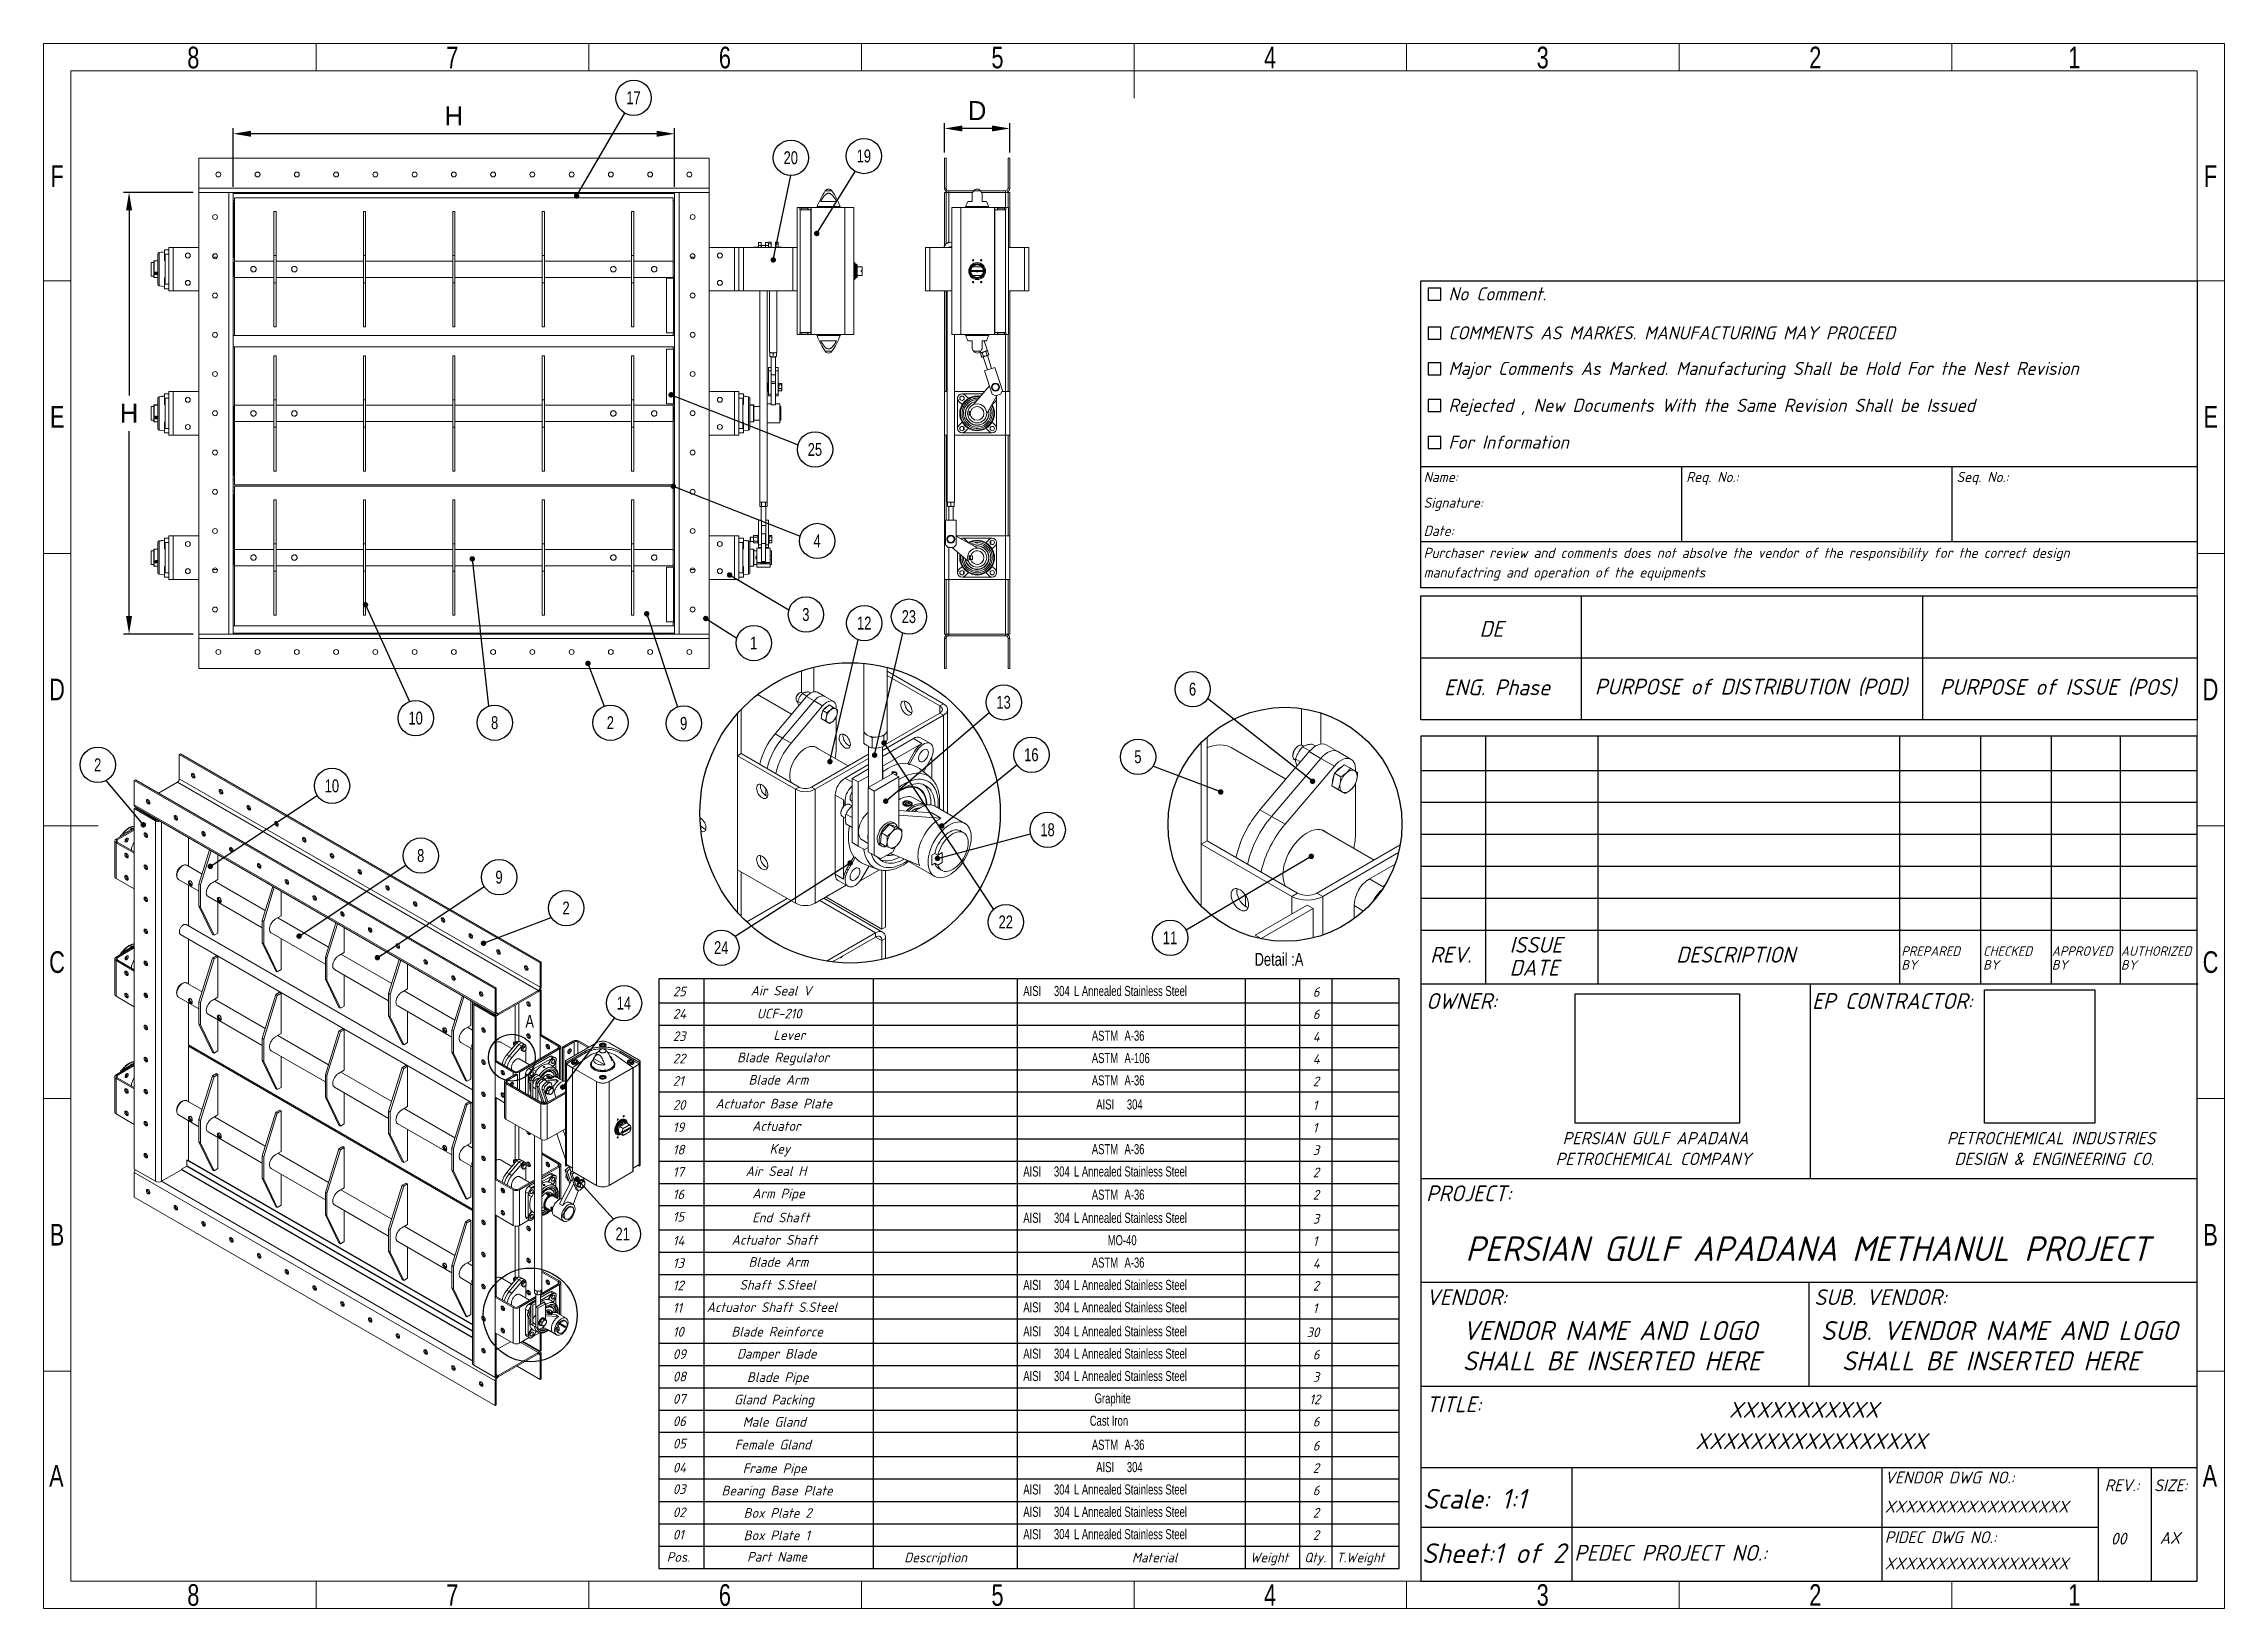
# Model space of a CAD drawing. Header units: millimetres. Extents: x -3124 to 13554, y -5049 to 691.
# Drawn here: x -3124 to 4876, y -5049 to 691 of the extents above; entities that cross this region are included whole.
import ezdxf

# ---------------------------------------------------------------- set-up
doc = ezdxf.new("R2010")
doc.units = ezdxf.units.MM
doc.header["$PDSIZE"] = -1
doc.linetypes.add('CENTERX2', pattern=[20.32, 12.7, -2.54, 2.54, -2.54])
doc.layers.add('SHEET', color=179, linetype='Continuous')
doc.styles.add('GOST-2.304_Type-B_italic', font='')
doc.styles.add('SLDTEXTSTYLE0', font='TXT', dxfattribs={"width": 0.75})
doc.styles.add('SLDTEXTSTYLE4', font='TXT', dxfattribs={"width": 0.7})
doc.styles.get('GOST-2.304_Type-B_italic').set_extended_font_data('GOST Common', italic=True)
doc.dimstyles.new('Copy of ISO-25', dxfattribs={"dimscale": 20, "dimtxt": 3.5, "dimasz": 3.302, "dimexe": 1, "dimexo": 1, "dimgap": 1.524, "dimtad": 1, "dimtih": 1, "dimtoh": 1, "dimlfac": 20, "dimzin": 0, "dimtxsty": 'Standard', "dimcen": 2.5, "dimazin": 0, "dimtfac": 1, "dimtmove": 0, "dimatfit": 3, "dimfxl": 1, "dimtzin": 0, "dimarcsym": 0})
doc.dimstyles.new('SLDDIMSTYLE1', dxfattribs={"dimtxt": 0.18, "dimasz": 3.302, "dimexe": 0, "dimexo": 0.0625, "dimgap": 0, "dimtad": 0, "dimtih": 1, "dimtoh": 1, "dimdec": 0, "dimrnd": 1e-09, "dimzin": 0, "dimdsep": 46, "dimtxsty": 'Standard', "dimsah": 1, "dimcen": 0.09, "dimadec": 0, "dimazin": 0, "dimtfac": 3.302, "dimtdec": 0, "dimtofl": 0, "dimtmove": 0, "dimatfit": 3, "dimfxl": 1, "dimfrac": 2, "dimtolj": 1, "dimtzin": 0, "dimarcsym": 0})
picture_1 = doc.add_image_def('image1.png', size_in_pixel=(1024, 804))
picture_2 = doc.add_image_def('image2.jpg', size_in_pixel=(204, 247))

msp = doc.modelspace()

# ---------------------------------------------------------------- texts
at = {"style": 'GOST-2.304_Type-B_italic'}
for s, height, p in [('No Comment.', 48.2172492, (2029.20414, -251.26819)), ('COMMENTS AS MARKES. MANUFACTURING MAY PROCEED', 48.2172492, (2029.20414, -394.20719)), ('Major Comments As Marked. Manufacturing Shall be Hold For the Nest Revision', 48.2172492, (2029.20414, -524.7463)), ('Rejected , New Documents With the Same Revision Shall be Issued ', 48.2172492, (2029.20414, -660.03259)), ('For Information', 48.2172492, (2029.20414, -795.31887)), ('Name:', 37.090192, (1938.05393, -917.21142)), ('Req. No.:', 37.090192, (2901.30337, -917.21142)), ('Seq. No.:', 37.090192, (3893.15081, -917.21142)), ('Signature:', 37.090192, (1938.05393, -1011.80375)), ('Date:', 37.090192, (1938.05393, -1114.80034)), ('Purchaser review and comments does not absolve the vendor of the responsibility for the correct design', 37.09019167, (1938.05393, -1195.68196)), ('manufactring and operation of the equipments', 37.0901917, (1938.05393, -1267.62106)), ('DE', 57.953424, (2143.0567, -1484.89274)), ('ENG. Phase', 57.953424, (2013.32039, -1699.38134)), ('PURPOSE of DISTRIBUTION (POD)', 57.9534245, (2566.14798, -1696.87054)), ('PURPOSE of ISSUE (POS)', 57.9534245, (3831.28113, -1698.09234)), ('REV.', 57.953424, (1962.44071, -2680.12831)), ('ISSUE', 57.953424, (2253.61727, -2643.89634)), ('DESCRIPTION', 57.9534245, (2864.72888, -2680.12831)), ('PREPARED', 34.772055, (3690.59018, -2655.3786)), ('CHECKED', 34.772055, (3990.48939, -2655.3786)), ('APPROVED', 34.772055, (4242.55698, -2655.3786)), ('AUTHORIZED', 34.772055, (4495.93776, -2655.3786)), ('DATE', 57.953424, (2253.61727, -2728.04807)), ('BY', 34.772055, (3690.59018, -2705.86964)), ('BY', 34.772055, (3990.48939, -2705.86964)), ('BY', 34.772055, (4242.55698, -2705.86964)), ('BY', 34.772055, (4495.93776, -2705.86964)), ('25', 35.496472, (-816.23992, -2803.93031)), ('Air Seal V', 35.496472, (-530.60652, -2800.88926)), ('6', 35.49647, (1531.43472, -2805.57497)), ('OWNER:', 57.953424, (1947.32714, -2850.17266)), ('EP CONTRACTOR:', 57.9534245, (3363.39908, -2850.17266)), ('24', 35.496472, (-816.23992, -2885.92338)), ('UCF-210', 35.496472, (-507.84146, -2885.04786)), ('6', 35.49647, (1531.43472, -2887.56804)), ('23', 35.496472, (-816.23992, -2967.91646)), ('Lever', 35.496472, (-447.03297, -2963.84429)), ('4', 35.49647, (1531.43472, -2969.56112)), ('22', 35.496472, (-816.23992, -3049.90954)), ('Blade Regulator', 35.4964725, (-580.56392, -3045.83737)), ('4', 35.49647, (1531.43472, -3051.5542)), ('21', 35.496472, (-816.23992, -3131.90261)), ('Blade Arm', 35.496472, (-538.4807, -3127.83044)), ('2', 35.49647, (1531.43472, -3133.54727)), ('20', 35.496472, (-816.23992, -3220.05606)), ('Actuator Base Plate', 35.4964725, (-659.91974, -3215.3303)), ('1', 35.49647, (1531.43472, -3221.70072)), ('19', 35.496472, (-816.23992, -3302.04913)), ('Actuator', 35.496472, (-525.34014, -3297.32338)), ('1', 35.49647, (1531.43472, -3303.69379)), ('18', 35.496472, (-816.23992, -3384.04221)), ('Key', 35.496472, (-461.23045, -3380.91731)), ('3', 35.49647, (1531.43472, -3385.68687)), ('PERSIAN GULF APADANA', 45.2036711, (2447.87842, -3346.75121)), ('PETROCHEMICAL INDUSTRIES', 45.2036711, (3857.74796, -3346.75121)), ('17', 35.496472, (-816.23992, -3466.03529)), ('Air Seal H', 35.496472, (-548.84315, -3462.91039)), ('2', 35.49647, (1531.43472, -3467.67995)), ('PETROCHEMICAL COMPANY', 45.2036711, (2422.36791, -3422.79745)), ('DESIGN & ENGINEERING CO.', 45.2036711, (3885.23272, -3422.79745)), ('16', 35.496472, (-816.23992, -3548.02836)), ('Arm Pipe', 35.496472, (-524.81698, -3544.90346)), ('2', 35.49647, (1531.43472, -3549.67302)), ('PROJECT:', 57.953424, (1947.32714, -3555.5226)), ('15', 35.496472, (-816.23992, -3630.02144)), ('End Shaft', 35.496472, (-524.81698, -3633.05691)), ('Actuator Shaft', 35.4964725, (-600.408, -3715.04998)), ('3', 35.49647, (1531.43472, -3637.82647)), ('14', 35.496472, (-816.23992, -3718.17488)), ('1', 35.49647, (1531.43472, -3719.81954)), ('PERSIAN GULF APADANA METHANUL PROJECT', 90.4073422, (2091.45542, -3774.86925)), ('13', 35.496472, (-816.23992, -3800.16796)), ('Blade Arm', 35.496472, (-538.4807, -3796.09579)), ('4', 35.49647, (1531.43472, -3801.81262)), ('12', 35.496472, (-816.23992, -3882.16103)), ('Shaft S.Steel', 35.4964725, (-571.28074, -3879.85974)), ('2', 35.49647, (1531.43472, -3883.80569)), ('VENDOR:', 57.953424, (1947.32714, -3936.56832)), ('SUB. VENDOR:', 57.9534245, (3371.27782, -3936.56832)), ('11', 35.496472, (-816.23992, -3964.15411)), ('Actuator Shaft S.Steel', 35.4964725, (-691.857, -3961.85281)), ('1', 35.49647, (1531.43472, -3965.79877)), ('VENDOR NAME AND LOGO', 69.5441094, (2081.5596, -4064.63685)), ('SUB. VENDOR NAME AND LOGO', 69.5441094, (3395.83609, -4064.63685)), ('10', 35.496472, (-816.23992, -4052.30756)), ('Blade Reinforce', 35.4964725, (-601.29236, -4051.71298)), ('30', 35.496472, (1508.37679, -4053.95222)), ('09', 35.496472, (-816.23992, -4134.30063)), ('Damper Blade', 35.4964725, (-580.80219, -4132.56909)), ('6', 35.49647, (1531.43472, -4135.94529)), ('SHALL BE INSERTED HERE', 69.5441094, (2081.5596, -4175.98208)), ('SHALL BE INSERTED HERE', 69.5441094, (3472.3494, -4175.98208)), ('08', 35.496472, (-816.23992, -4216.29371)), ('Blade Pipe', 35.496472, (-544.01301, -4218.76166)), ('3', 35.49647, (1531.43472, -4217.93837)), ('07', 35.496472, (-816.23992, -4298.28678)), ('Gland Packing', 35.4964725, (-591.39118, -4300.75474)), ('12', 35.496472, (1518.71123, -4299.93144)), ('TITLE:', 57.953424, (1947.32714, -4329.45464)), ('XXXXXXXXXXX', 57.9534245, (3058.24337, -4349.66654)), ('06', 35.496472, (-816.23992, -4380.27986)), ('Male Gland', 35.496472, (-559.76073, -4382.74781)), ('6', 35.49647, (1531.43472, -4381.92452)), ('05', 35.496472, (-816.23992, -4462.27294)), ('Female Gland', 35.4964725, (-588.96762, -4466.03922)), ('6', 35.49647, (1531.43472, -4470.07796)), ('XXXXXXXXXXXXXXXXX', 57.9534245, (2935.47128, -4464.50793)), ('04', 35.496472, (-816.23992, -4550.42638)), ('Frame Pipe', 35.496472, (-559.76073, -4552.89433)), ('2', 35.49647, (1531.43472, -4552.07104)), ('VENDOR DWG NO.:', 43.4650684, (3629.97225, -4590.48055)), ('03', 35.496472, (-816.23992, -4629.33927)), ('Bearing Base Plate', 35.4964725, (-637.55075, -4634.88741)), ('6', 35.49647, (1531.43472, -4634.06412)), ('Scale: 1:1', 72.441781, (1934.72782, -4683.27449)), ('REV.:', 43.465068, (4436.83866, -4619.25592)), ('SIZE:', 43.465068, (4617.69463, -4619.25592)), ('02', 35.496472, (-816.23992, -4714.41253)), ('Box Plate 2', 35.4964725, (-556.35889, -4716.88048)), ('2', 35.49647, (1531.43472, -4716.05719)), ('XXXXXXXXXXXXXXXXXX', 43.4650684, (3629.97225, -4697.64036)), ('01', 35.496472, (-816.23992, -4796.40561)), ('Box Plate 1', 35.4964725, (-556.35889, -4798.87356)), ('2', 35.49647, (1531.43472, -4798.05027)), ('PIDEC DWG NO.:', 43.4650684, (3629.97225, -4809.5899)), ('00', 43.465068, (4459.27328, -4814.99121)), ('AX', 43.465068, (4638.63361, -4812.09337)), ('Pos.', 35.496472, (-838.71737, -4878.39868)), ('Part Name', 35.496472, (-543.66136, -4877.40779)), ('Description', 35.4964725, (32.94332, -4880.04334)), ('Material', 35.496472, (868.38249, -4880.04334)), ('Weight', 35.496472, (1301.73342, -4880.04334)), ('Qty.', 35.496472, (1500.09558, -4880.04334)), ('T.Weight', 35.496472, (1617.59318, -4880.04334)), ('Sheet:1 of 2', 72.4417806, (1931.81651, -4882.84912)), ('PEDEC PROJECT NO.:', 57.9534245, (2490.86668, -4874.25191)), ('XXXXXXXXXXXXXXXXXX', 43.4650684, (3629.97225, -4906.03431))]:
    msp.add_text(s, height=height, dxfattribs=at).set_placement(p)
at = {"color": 0, "style": 'SLDTEXTSTYLE4', "width": 0.7}
for s, height, p in [('AISI ', 37.041667, (469.66744, -2802.76978)), ('304', 37.041667, (582.02716, -2802.76978)), ('L Annealed Stainless Steel', 37.0416667, (655.49313, -2802.76978)), ('ASTM', 37.041667, (720.99796, -2966.75593)), ('A-36', 37.041667, (840.82766, -2966.75593)), ('ASTM', 37.041667, (720.99796, -3048.74901)), ('A-106', 37.041667, (840.82766, -3048.74901)), ('ASTM', 37.041667, (720.99796, -3130.74208)), ('A-36', 37.041667, (840.82766, -3130.74208)), ('AISI ', 37.041667, (737.18276, -3218.89553)), ('304', 37.041667, (849.54249, -3218.89553)), ('ASTM', 37.041667, (720.99796, -3382.88168)), ('A-36', 37.041667, (840.82766, -3382.88168)), ('AISI ', 37.041667, (469.66744, -3464.87475)), ('304', 37.041667, (582.02716, -3464.87475)), ('L Annealed Stainless Steel', 37.0416667, (655.49313, -3464.87475)), ('ASTM', 37.041667, (720.99796, -3549.94802)), ('A-36', 37.041667, (840.82766, -3549.94802)), ('AISI ', 37.041667, (469.66744, -3635.02128)), ('304', 37.041667, (582.02716, -3635.02128)), ('L Annealed Stainless Steel', 37.0416667, (655.49313, -3635.02128)), ('MO-40', 37.041667, (779.31472, -3717.01435)), ('ASTM', 37.041667, (720.99796, -3799.00743)), ('A-36', 37.041667, (840.82766, -3799.00743)), ('AISI ', 37.041667, (469.66744, -3881.0005)), ('304', 37.041667, (582.02716, -3881.0005)), ('L Annealed Stainless Steel', 37.0416667, (655.49313, -3881.0005)), ('AISI ', 37.041667, (469.66744, -3962.99358)), ('304', 37.041667, (582.02716, -3962.99358)), ('L Annealed Stainless Steel', 37.0416667, (655.49313, -3962.99358)), ('AISI ', 37.041667, (469.66744, -4051.14702)), ('304', 37.041667, (582.02716, -4051.14702)), ('L Annealed Stainless Steel', 37.0416667, (655.49313, -4051.14702)), ('AISI ', 37.041667, (469.66744, -4133.1401)), ('304', 37.041667, (582.02716, -4133.1401)), ('L Annealed Stainless Steel', 37.0416667, (655.49313, -4133.1401)), ('AISI ', 37.041667, (469.66744, -4215.13318)), ('304', 37.041667, (582.02716, -4215.13318)), ('L Annealed Stainless Steel', 37.0416667, (655.49313, -4215.13318)), ('Graphite', 37.041667, (731.17221, -4297.12625)), ('Cast Iron', 37.041667, (713.52798, -4379.11933)), ('ASTM', 37.041667, (720.99796, -4467.27277)), ('A-36', 37.041667, (840.82766, -4467.27277)), ('AISI ', 37.041667, (737.18276, -4549.26585)), ('304', 37.041667, (849.54249, -4549.26585)), ('AISI ', 37.041667, (469.66744, -4631.25893)), ('304', 37.041667, (582.02716, -4631.25893)), ('L Annealed Stainless Steel', 37.0416667, (655.49313, -4631.25893)), ('AISI ', 37.041667, (469.66744, -4713.252)), ('304', 37.041667, (582.02716, -4713.252)), ('L Annealed Stainless Steel', 37.0416667, (655.49313, -4713.252)), ('AISI ', 37.041667, (469.66744, -4795.24508)), ('304', 37.041667, (582.02716, -4795.24508)), ('L Annealed Stainless Steel', 37.0416667, (655.49313, -4795.24508))]:
    msp.add_text(s, height=height, dxfattribs=at).set_placement(p)
at = {"linetype": 'Continuous', "lineweight": 20, "char_height": 79.375, "attachment_point": 2, "style": 'SLDTEXTSTYLE0'}
for s, insert in [('8', (-2575.10478, 679.72093)), ('7', (-1625.10482, 679.72093)), ('6', (-625.10486, 679.72093)), ('5', (374.8951, 679.72093)), ('4', (1374.89506, 679.72093)), ('3', (2374.89502, 679.72093)), ('2', (3374.89498, 679.72093)), ('1', (4324.89494, 679.72093)), ('F', (-3075.1507, 244.72095)), ('F', (4824.84899, 244.72095)), ('E', (-3074.14933, -638.54891)), ('E', (4825.85036, -638.54891)), ('D', (-3075.25176, -1638.54887)), ('D', (4824.74793, -1638.54887)), ('C', (-3075.13233, -2638.54883)), ('C', (4824.86736, -2638.54883)), ('B', (-3074.89347, -3638.54879)), ('B', (4825.10622, -3638.54879)), ('A', (-3077.51174, -4523.54876)), ('A', (4822.48795, -4523.54876)), ('8', (-2575.10478, -4960.27884)), ('6', (-625.10486, -4960.27884)), ('3', (2374.89502, -4960.27884)), ('2', (3374.89498, -4960.27884)), ('7', (-1625.10482, -4960.27884)), ('5', (374.8951, -4960.27884)), ('4', (1374.89506, -4960.27884)), ('1', (4324.89494, -4960.27884))]:
    msp.add_mtext(s, dxfattribs=dict(at, insert=insert))
at = {"layer": 'SHEET', "color": 0, "char_height": 47.25, "attachment_point": 2, "style": 'SLDTEXTSTYLE0'}
for s, insert in [('17', (-960.35659, 515.95831)), ('20', (-383.4238, 296.00419)), ('19', (-115.48639, 302.42705)), ('25', (-294.82077, -774.06102)), ('4', (-286.81893, -1109.7401)), ('3', (-328.11858, -1379.45626)), ('12', (-114.14709, -1411.035)), ('23', (49.78373, -1387.3346)), ('1', (-519.35473, -1484.05668)), ('6', (1090.43486, -1653.3288)), ('10', (-1759.56467, -1759.59177)), ('13', (397.32338, -1701.67022)), ('8', (-1469.74818, -1776.37709)), ('2', (-1045.34212, -1776.37709)), ('9', (-776.35252, -1778.91172)), ('16', (499.20209, -1893.99282)), ('5', (890.08734, -1901.41838)), ('2', (-2925.92731, -1930.98084)), ('10', (-2066.82141, -2008.03466)), ('18', (558.58645, -2169.14364)), ('8', (-1740.92493, -2263.89299)), ('9', (-1453.62061, -2342.87383)), ('2', (-1207.66874, -2456.31427)), ('22', (405.20618, -2507.45682)), ('24', (-638.52313, -2601.65546)), ('11', (1007.74361, -2565.50112)), ('Detail :A', (1407.55858, -2644.50209)), ('A', (-1341.11943, -2871.84444)), ('14', (-995.62743, -2805.09046)), ('21', (-999.92874, -3651.92689))]:
    msp.add_mtext(s, dxfattribs=dict(at, insert=insert))

# ---------------------------------------------------------------- blocks, each defined once
blk = doc.blocks.new('*D3')
at = {"color": 0, "lineweight": -2, "transparency": 16777216}
for p, q in [((-2429.4, 165), (-2429.4, 380.3)), ((-875.4, 360.3), (-2363.3, 360.3)), ((-809.4, 165), (-809.4, 380.3))]:
    blk.add_line(p, q, dxfattribs=at)
at = {"color": 0, "transparency": 16777216}
for points in [[(-2363.3, 371.3), (-2363.3, 349.3), (-2429.4, 360.3)], [(-875.4, 371.3), (-875.4, 349.3), (-809.4, 360.3)]]:
    blk.add_solid(points, dxfattribs=at)
at = {"layer": 'Defpoints', "color": 0, "transparency": 16777216}
for p in [(-2429.4, 360.3), (-2429.4, 145), (-809.4, 145)]:
    blk.add_point(p, dxfattribs=at)
at = {"color": 0, "transparency": 16777216, "insert": (-1619.4, 425.8), "char_height": 70, "attachment_point": 5}
blk.add_mtext('H', dxfattribs=at)
blk = doc.blocks.new('*D4')
at = {"color": 0, "lineweight": -2, "transparency": 16777216}
for p, q in [((-2575.4, 145), (-2830.9, 145)), ((-2810.9, 79), (-2810.9, -599.5)), ((-2810.9, -1409), (-2810.9, -730.5)), ((-2575.4, -1475), (-2830.9, -1475))]:
    blk.add_line(p, q, dxfattribs=at)
at = {"color": 0, "transparency": 16777216}
for points in [[(-2821.9, 79), (-2799.9, 79), (-2810.9, 145)], [(-2821.9, -1409), (-2799.9, -1409), (-2810.9, -1475)]]:
    blk.add_solid(points, dxfattribs=at)
at = {"layer": 'Defpoints', "color": 0, "transparency": 16777216}
for p in [(-2810.9, 145), (-2555.4, 145), (-2555.4, -1475)]:
    blk.add_point(p, dxfattribs=at)
at = {"color": 0, "transparency": 16777216, "insert": (-2810.9, -665), "char_height": 70, "attachment_point": 5}
blk.add_mtext('H', dxfattribs=at)
blk = doc.blocks.new('*D5')
at = {"color": 0, "lineweight": -2, "transparency": 16777216}
for p, q in [((180.2, 291), (180.2, 399.7)), ((354.2, 379.7), (246.3, 379.7)), ((420.2, 291), (420.2, 399.7))]:
    blk.add_line(p, q, dxfattribs=at)
at = {"color": 0, "transparency": 16777216}
for points in [[(246.3, 390.7), (246.3, 368.7), (180.2, 379.7)], [(354.2, 390.7), (354.2, 368.7), (420.2, 379.7)]]:
    blk.add_solid(points, dxfattribs=at)
at = {"layer": 'Defpoints', "color": 0, "transparency": 16777216}
for p in [(180.2, 379.7), (180.2, 271), (420.2, 271)]:
    blk.add_point(p, dxfattribs=at)
at = {"color": 0, "transparency": 16777216, "insert": (300.2, 445.2), "char_height": 70, "attachment_point": 5}
blk.add_mtext('D', dxfattribs=at)

# ---------------------------------------------------------------- dimensions: what is measured, and where the dimension line sits
dim = msp.add_linear_dim(base=(180.22661, 379.72433), p1=(420.22661, 271.00259), p2=(180.22661, 271.00259), text='D', dimstyle='Copy of ISO-25')
dim.commit()
dim.dimension.update_dxf_attribs({"geometry": '*D5', "text_midpoint": (300.22661, 445.20433)})
dim = msp.add_linear_dim(base=(-2429.36618, 360.3268), p1=(-809.36627, 145.00267), p2=(-2429.36618, 145.00267), text='H', dimstyle='Copy of ISO-25')
dim.commit()
dim.dimension.update_dxf_attribs({"geometry": '*D3', "text_midpoint": (-1619.36623, 360.3268), "dimtype": 160})
dim = msp.add_linear_dim(base=(-2810.93824, 145.00267), p1=(-2555.36618, -1474.9973), p2=(-2555.36618, 145.00267), angle=90, text='H', dimstyle='Copy of ISO-25')
dim.commit()
dim.dimension.update_dxf_attribs({"geometry": '*D4', "text_midpoint": (-2810.93824, -664.99732)})

# ---------------------------------------------------------------- linework, layer by layer
at = {"linetype": 'Continuous', "lineweight": 20}
for p, q in [((-3124.3055, -5049.049), (-3124.3055, 690.95077)), ((-3124.3055, 690.95077), (4875.69418, 690.95077)), ((-2124.30554, 590.95078), (-2124.30554, 690.95077)), ((-1124.30558, 590.95078), (-1124.30558, 690.95077)), ((-124.30562, 590.95078), (-124.30562, 690.95077)), ((875.69434, 690.95077), (875.69434, 490.95078)), ((875.69434, 590.95078), (875.69434, 690.95077)), ((1875.6943, 590.95078), (1875.6943, 690.95077)), ((2875.69426, 590.95078), (2875.69426, 690.95077)), ((3875.69422, 590.95078), (3875.69422, 690.95077)), ((4875.69418, 690.95077), (4875.69418, -5049.049)), ((-3024.30551, -4949.049), (-3024.30551, 590.95078)), ((-3024.30551, 590.95078), (4775.69418, 590.95078)), ((4775.69418, 590.95078), (4775.69418, -4949.049)), ((-683.36623, 271.00259), (-2555.36618, 271.00259)), ((-2555.36618, 271.00259), (-2555.36618, 161.00258)), ((-683.36623, 161.00258), (-683.36623, 271.00259)), ((180.22661, 271.00259), (186.22659, 271.00259)), ((180.22661, 161.00258), (180.22661, 271.00259)), ((186.22659, 161.00258), (186.22659, 271.00259)), ((420.22661, 271.00259), (414.2266, 271.00259)), ((414.2266, 271.00259), (414.2266, 161.00258)), ((420.22661, 271.00259), (420.22661, 161.00258)), ((-683.36623, 161.00258), (-2555.36618, 161.00258)), ((-2555.36618, 145.00267), (-2555.36618, 161.00258)), ((-683.36623, 161.00258), (-683.36623, 145.00267)), ((186.22659, 161.00258), (180.22661, 161.00258)), ((414.2266, 161.00258), (420.22661, 161.00258)), ((-2555.36618, 145.00267), (-2555.36618, -1474.9973)), ((-2445.36618, 145.00267), (-2555.36618, 145.00267)), ((-2445.36618, 145.00267), (-2445.36618, -1474.9973)), ((-2445.36618, 145.00267), (-2429.36618, 145.00267)), ((-809.36627, 145.00267), (-2429.36618, 145.00267)), ((-2429.36618, 145.00267), (-2429.36618, -1474.9973)), ((-2429.36618, 141.26605), (-809.36627, 141.26605)), ((-2429.36618, 115.00258), (-2424.36619, 115.00258)), ((-2429.36618, 107.56058), (-2425.62958, 107.56058)), ((-2425.62958, -92.43946), (-2425.62958, 107.56058)), ((-2424.36619, 107.56058), (-2425.62958, 107.56058)), ((-2424.36619, 125.00269), (-2424.36619, -106.49733)), ((-814.36627, 125.00269), (-2424.36619, 125.00269)), ((-814.36627, 125.00269), (-814.36627, -106.49733)), ((-814.36627, 115.00258), (-809.36627, 115.00258)), ((-809.36627, -1474.9973), (-809.36627, 145.00267)), ((-809.36627, 145.00267), (-793.36624, 145.00267)), ((-683.36623, 145.00267), (-793.36624, 145.00267)), ((-793.36624, -1474.9973), (-793.36624, 145.00267)), ((-683.36623, -1474.9973), (-683.36623, 145.00267)), ((-359.36624, -56.49738), (-359.36624, 89.43159)), ((-349.66618, 89.43159), (-359.36624, 89.43159)), ((-349.66618, 89.43159), (-349.66618, 81.83152)), ((-349.66618, 89.43159), (-319.66621, 89.43159)), ((-348.36632, 81.83152), (-349.66618, 81.83152)), ((-348.36632, -368.9684), (-348.36632, 81.83152)), ((-309.66622, 81.83152), (-348.36632, 81.83152)), ((-344.70135, 87.3316), (-344.70135, 81.83152)), ((-320.70119, 87.3316), (-344.70135, 87.3316)), ((-321.20115, 87.83156), (-344.20115, 87.83156)), ((-320.70119, 81.83152), (-320.70119, 87.3316)), ((-319.66621, 89.43159), (-319.66621, 81.83152)), ((-319.35078, 89.43159), (-319.66621, 89.43159)), ((-319.35078, 81.83152), (-319.35078, 89.43159)), ((-319.35078, 89.43159), (-309.66622, 89.43159)), ((-309.66622, -376.56847), (-309.66622, 89.43159)), ((-308.46626, 89.43159), (-309.66622, 89.43159)), ((-308.46626, -376.56847), (-308.46626, 89.43159)), ((-184.66623, 89.43159), (-308.46626, 89.43159)), ((-286.66622, 92.2646), (-244.66617, 92.2646)), ((-286.50863, 93.19658), (-244.66617, 93.19658)), ((-215.37573, 111.93151), (-273.95684, 111.93151)), ((-256.90038, 150.61075), (-244.66617, 150.61075)), ((-244.66617, 150.61075), (-232.4322, 150.61075)), ((-244.66617, 93.19658), (-202.82395, 93.19658)), ((-244.66617, 92.2646), (-202.66635, 92.2646)), ((-184.66623, -376.56847), (-184.66623, 89.43159)), ((-151.66624, 89.43159), (-184.66623, 89.43159)), ((-151.66624, -376.56847), (-151.66624, 89.43159)), ((180.22661, -53.1476), (180.22661, 145.00267)), ((180.22661, 145.00267), (186.22659, 145.00267)), ((186.22659, -43.23142), (186.22659, 145.00267)), ((196.22664, 145.00267), (186.22659, 145.00267)), ((196.22664, 151.00259), (196.22664, 145.00267)), ((196.22664, 151.00259), (288.28023, 151.00259)), ((196.22664, 145.00267), (284.13747, 145.00267)), ((196.22664, -39.01475), (196.22664, 145.00267)), ((207.22662, -376.56847), (207.22662, 89.43159)), ((240.22661, 89.43159), (207.22662, 89.43159)), ((240.22661, -376.56847), (240.22661, 89.43159)), ((364.02662, 89.43159), (240.22661, 89.43159)), ((258.22662, 92.2646), (342.22661, 92.2646)), ((258.38433, 93.19658), (342.06892, 93.19658)), ((282.22661, 111.93151), (265.84737, 111.93151)), ((287.99258, 150.61075), (312.46067, 150.61075)), ((312.17299, 151.00259), (404.22661, 151.00259)), ((316.31575, 145.00267), (404.22661, 145.00267)), ((334.60585, 111.93151), (318.22662, 111.93151)), ((364.02662, -376.56847), (364.02662, 89.43159)), ((365.22661, 89.43159), (364.02662, 89.43159)), ((365.22661, -376.56847), (365.22661, 89.43159)), ((365.22661, 89.43159), (374.91105, 89.43159)), ((403.92662, 81.83152), (365.22661, 81.83152)), ((374.91105, 81.83152), (374.91105, 89.43159)), ((375.22663, 89.43159), (374.91105, 89.43159)), ((375.22663, 81.83152), (375.22663, 89.43159)), ((375.22663, 89.43159), (405.22663, 89.43159)), ((376.2616, 87.3316), (376.2616, 81.83152)), ((376.2616, 87.3316), (400.26162, 87.3316)), ((376.76163, 87.83156), (399.76163, 87.83156)), ((400.26162, 81.83152), (400.26162, 87.3316)), ((403.92662, -368.9684), (403.92662, 81.83152)), ((405.22663, 81.83152), (403.92662, 81.83152)), ((404.22661, 151.00259), (404.22661, 145.00267)), ((414.2266, 145.00267), (404.22661, 145.00267)), ((404.22661, 145.00267), (404.22661, 89.43159)), ((414.92663, 89.43159), (405.22663, 89.43159)), ((405.22663, 81.83152), (405.22663, 89.43159)), ((420.22661, 145.00267), (414.2266, 145.00267)), ((414.2266, 145.00267), (414.2266, 89.43159)), ((414.92663, -376.56847), (414.92663, 89.43159)), ((420.22661, 145.00267), (420.22661, -56.49738)), ((-2271.3662, 75.00262), (-2279.36618, 75.00262)), ((-2279.36618, 75.00262), (-2279.36618, -86.49735)), ((-2271.3662, 75.00262), (-2271.3662, -86.49735)), ((-1943.36623, 75.00262), (-1951.36619, 75.00262)), ((-1951.36619, 75.00262), (-1951.36619, -86.49735)), ((-1943.36623, 75.00262), (-1943.36623, -86.49735)), ((-1615.36623, 75.00262), (-1623.36619, 75.00262)), ((-1623.36619, 75.00262), (-1623.36619, -86.49735)), ((-1615.36623, 75.00262), (-1615.36623, -86.49735)), ((-1287.36618, 75.00262), (-1295.36619, 75.00262)), ((-1295.36619, 75.00262), (-1295.36619, -86.49735)), ((-1287.36618, 75.00262), (-1287.36618, -86.49735)), ((-959.36624, 75.00262), (-967.36626, 75.00262)), ((-967.36626, 75.00262), (-967.36626, -86.49735)), ((-959.36624, 75.00262), (-959.36624, -86.49735)), ((-2692.63323, -74.47164), (-2700.5406, -75.51269)), ((-2700.5406, -75.51269), (-2700.5406, -197.48203)), ((-2681.36618, -72.98832), (-2686.72127, -73.69332)), ((-2678.96617, -64.99736), (-2681.36618, -64.99736)), ((-2681.36618, -92.31107), (-2681.36618, -64.99736)), ((-2678.96617, -64.99736), (-2665.36617, -64.99736)), ((-2665.36617, -216.49734), (-2665.36617, -56.49738)), ((-2665.36617, -56.49738), (-2649.36618, -56.49738)), ((-2649.36618, -56.49738), (-2555.36618, -56.49738)), ((-2649.36618, -216.49734), (-2649.36618, -56.49738)), ((-2555.36618, -56.49738), (-2555.36618, -216.49734)), ((-683.36623, -56.49738), (-683.36623, -216.49734)), ((-589.36625, -56.49738), (-683.36623, -56.49738)), ((-589.36625, -216.49734), (-589.36625, -56.49738)), ((-589.36625, -56.49738), (-573.36622, -56.49738)), ((-573.36622, -216.49734), (-573.36622, -56.49738)), ((-573.36622, -56.49738), (-557.36619, -56.49738)), ((-557.36619, -56.49738), (-557.36619, -216.49734)), ((-375.36627, -56.49738), (-557.36619, -56.49738)), ((-519.24449, -55.1583), (-520.01744, -56.49738)), ((-519.24449, -55.1583), (-519.85794, -56.49738)), ((-505.48798, -55.1583), (-519.24449, -55.1583)), ((-504.71502, -56.49738), (-505.48798, -55.1583)), ((-505.48798, -55.1583), (-504.87453, -56.49738)), ((-501.41626, -54.01473), (-504.41629, -54.01473)), ((-504.41629, -56.49738), (-504.41629, -54.01473)), ((-501.41626, -39.01475), (-491.41627, -39.01475)), ((-501.41626, -49.01474), (-501.41626, -39.01475)), ((-501.41626, -56.49738), (-501.41626, -49.01474)), ((-491.41627, -49.01474), (-501.41626, -49.01474)), ((-491.41627, -39.01475), (-491.41627, -49.01474)), ((-491.41627, -56.49738), (-491.41627, -49.01474)), ((-475.86638, -49.04478), (-490.86624, -49.04478)), ((-490.86624, -49.04478), (-490.86624, -56.49738)), ((-475.86638, -49.04478), (-475.86638, -56.49738)), ((-475.51638, -39.01475), (-465.51615, -39.01475)), ((-475.51638, -49.01474), (-475.51638, -39.01475)), ((-475.51638, -56.49738), (-475.51638, -49.01474)), ((-465.51615, -49.01474), (-475.51638, -49.01474)), ((-455.51616, -37.39243), (-465.51615, -37.39243)), ((-465.51615, -37.39243), (-465.51615, -39.01475)), ((-465.51615, -39.01475), (-465.51615, -41.55223)), ((-465.51615, -41.55223), (-465.51615, -43.6136)), ((-465.51615, -43.6136), (-455.51616, -43.6136)), ((-465.51615, -56.22809), (-465.51615, -43.6136)), ((-455.51616, -56.22809), (-465.51615, -56.22809)), ((-465.51615, -56.22809), (-465.51615, -56.49738)), ((-455.51616, -37.39243), (-455.51616, -43.6136)), ((-455.51616, -43.6136), (-455.51616, -56.22809)), ((-455.51616, -56.22809), (-455.51616, -56.49738)), ((-429.61627, -37.39243), (-439.61626, -37.39243)), ((-439.61626, -37.39243), (-439.61626, -43.6136)), ((-439.61626, -43.6136), (-429.61627, -43.6136)), ((-439.61626, -56.22809), (-439.61626, -43.6136)), ((-429.61627, -56.22809), (-439.61626, -56.22809)), ((-439.61626, -56.22809), (-439.61626, -56.49738)), ((-429.61627, -37.39243), (-429.61627, -43.6136)), ((-429.61627, -43.6136), (-429.61627, -56.22809)), ((-426.61625, -54.01473), (-429.61627, -54.01473)), ((-429.61627, -56.22809), (-429.61627, -56.49738)), ((-426.61625, -54.01473), (-426.61625, -55.15139)), ((-426.61625, -55.15139), (-426.61625, -56.49738)), ((-426.61625, -55.27859), (-417.68795, -55.27859)), ((-416.915, -56.49738), (-417.18441, -56.03092)), ((-375.36627, -56.49738), (-375.36627, -216.49734)), ((-375.36627, -56.49738), (-359.36624, -56.49738)), ((-359.36624, -56.49738), (-359.36624, -216.49734)), ((110.22662, -56.49738), (110.22662, -216.49734)), ((110.22662, -56.49738), (126.22665, -56.49738)), ((126.22665, -56.49738), (126.22665, -216.49734)), ((207.22662, -56.49738), (126.22665, -56.49738)), ((185.0587, -43.6136), (178.66539, -56.22809)), ((178.66539, -56.22809), (178.75348, -56.49738)), ((204.06656, -37.39243), (185.0587, -43.6136)), ((193.89431, -39.01475), (191.35683, -41.55223)), ((193.89431, -39.01475), (199.10978, -39.01475)), ((207.22662, -38.99412), (204.06656, -37.39243)), ((207.30077, -56.49738), (205.71535, -55.27859)), ((474.2266, -56.49738), (414.92663, -56.49738)), ((474.2266, -56.49738), (490.2266, -56.49738)), ((474.2266, -216.49734), (474.2266, -56.49738)), ((490.2266, -216.49734), (490.2266, -56.49738)), ((-2719.96617, -111.49733), (-2729.36617, -111.49733)), ((-2729.36617, -111.49733), (-2729.36617, -161.4974)), ((-2718.86617, -105.5973), (-2719.96617, -106.69737)), ((-2719.96617, -106.69737), (-2719.96617, -166.29736)), ((-2716.63742, -105.5973), (-2718.86617, -105.5973)), ((-2718.86617, -105.5973), (-2718.86617, -167.3973)), ((-2715.28958, -105.5973), (-2715.45397, -105.76169)), ((-2710.96617, -105.5973), (-2715.28958, -105.5973)), ((-2712.40956, -149.78234), (-2713.85293, -151.9473)), ((-2713.85293, -151.9473), (-2712.40956, -154.11238)), ((-2713.60709, -151.57859), (-2712.40956, -153.37495)), ((-2709.5228, -149.78234), (-2712.40956, -149.78234)), ((-2712.40956, -154.11238), (-2712.40956, -153.37495)), ((-2712.40956, -153.37495), (-2709.5228, -153.37495)), ((-2712.40956, -154.11238), (-2709.5228, -154.11238)), ((-2706.64278, -105.5973), (-2710.96617, -105.5973)), ((-2708.07943, -151.9473), (-2709.5228, -149.78234)), ((-2709.5228, -153.37495), (-2708.32525, -151.57859)), ((-2709.5228, -154.11238), (-2708.07943, -151.9473)), ((-2709.5228, -154.11238), (-2709.5228, -153.37495)), ((-2706.47857, -105.76157), (-2706.64278, -105.5973)), ((-2705.36618, -81.01516), (-2705.36618, -191.97945)), ((-2681.36618, -92.31107), (-2678.96617, -92.31107)), ((-2681.36618, -104.35192), (-2681.36618, -92.31107)), ((-2681.36618, -104.35192), (-2678.96617, -104.12113)), ((-2678.96617, -80.99739), (-2665.36617, -80.99739)), ((-2678.96617, -191.99733), (-2678.96617, -80.99739)), ((-2487.07462, -92.49739), (-2503.65774, -92.49739)), ((-2503.3171, -84.78038), (-2501.33018, -84.78038)), ((-2501.33018, -84.78038), (-2501.33018, -82.25708)), ((-2501.33018, -84.78038), (-2500.36618, -83.81634)), ((-2500.36618, -83.81634), (-2500.36618, -81.51405)), ((-2425.62958, -92.43946), (-2429.36618, -92.43946)), ((-2425.36619, -111.49733), (-2429.36618, -111.49733)), ((-2425.62958, -92.43946), (-2424.36619, -92.43946)), ((-2425.36619, -161.4974), (-2425.36619, -111.49733)), ((-2424.36619, -111.99741), (-2425.36619, -111.99741)), ((-2279.36618, -106.49733), (-2424.36619, -106.49733)), ((-2424.36619, -106.49733), (-2424.36619, -136.4973)), ((-2424.36619, -136.4973), (-2424.36619, -166.49739)), ((-2271.3662, -86.49735), (-2279.36618, -86.49735)), ((-2279.36618, -86.49735), (-2279.36618, -186.49737)), ((-2271.3662, -86.49735), (-2271.3662, -186.49737)), ((-1951.36619, -106.49733), (-2271.3662, -106.49733)), ((-1943.36623, -86.49735), (-1951.36619, -86.49735)), ((-1951.36619, -86.49735), (-1951.36619, -186.49737)), ((-1943.36623, -86.49735), (-1943.36623, -186.49737)), ((-1623.36619, -106.49733), (-1943.36623, -106.49733)), ((-1615.36623, -86.49735), (-1623.36619, -86.49735)), ((-1623.36619, -86.49735), (-1623.36619, -186.49737)), ((-1615.36623, -86.49735), (-1615.36623, -186.49737)), ((-1295.36619, -106.49733), (-1615.36623, -106.49733)), ((-1287.36618, -86.49735), (-1295.36619, -86.49735)), ((-1295.36619, -86.49735), (-1295.36619, -186.49737)), ((-1287.36618, -86.49735), (-1287.36618, -186.49737)), ((-967.36626, -106.49733), (-1287.36618, -106.49733)), ((-959.36624, -86.49735), (-967.36626, -86.49735)), ((-967.36626, -86.49735), (-967.36626, -186.49737)), ((-959.36624, -86.49735), (-959.36624, -186.49737)), ((-814.36627, -106.49733), (-959.36624, -106.49733)), ((-814.36627, -106.49733), (-814.36627, -136.4973)), ((-809.36627, -111.49733), (-814.36627, -111.49733)), ((-814.36627, -136.4973), (-814.36627, -166.49739)), ((-735.07469, -92.49739), (-751.65777, -92.49739)), ((-738.36629, -81.51405), (-738.36629, -83.81634)), ((-738.36629, -83.81634), (-737.40225, -84.78038)), ((-737.40225, -82.25708), (-737.40225, -84.78038)), ((-737.40225, -84.78038), (-735.41539, -84.78038)), ((-148.31622, -112.56842), (-151.66624, -112.56842)), ((-148.31622, -174.56846), (-148.31622, -112.56842)), ((-146.16616, -116.26844), (-148.31622, -116.26844)), ((-146.16616, -170.86844), (-146.16616, -116.26844)), ((-143.86685, -118.56847), (-146.16616, -118.56847)), ((-140.16635, -120.56844), (-143.86685, -118.56847)), ((-143.86685, -168.56842), (-143.86685, -118.56847)), ((-140.16635, -127.56841), (-140.16635, -120.56844)), ((-140.16635, -159.56847), (-140.16635, -127.56841)), ((-140.16635, -127.56841), (-121.66627, -127.56841)), ((-140.16635, -166.56844), (-140.16635, -159.56847)), ((-121.66627, -159.56847), (-140.16635, -159.56847)), ((-121.66627, -141.56847), (-125.66621, -141.56847)), ((-125.66621, -141.56847), (-125.66621, -145.56841)), ((-125.66621, -145.56841), (-121.66627, -145.56841)), ((-121.66627, -141.56847), (-121.66627, -127.56841)), ((-121.66627, -159.56847), (-121.66627, -145.56841)), ((297.99054, -141.56847), (277.31375, -141.56847)), ((277.31375, -145.56841), (297.99054, -145.56841)), ((283.70391, -127.56841), (316.74932, -127.56841)), ((316.74932, -159.56847), (283.70391, -159.56847)), ((323.1395, -141.56847), (302.46268, -141.56847)), ((302.46268, -145.56841), (323.1395, -145.56841)), ((-3024.30551, -179.04919), (-3124.3055, -179.04919)), ((-2729.36617, -161.4974), (-2719.96617, -161.4974)), ((-2719.96617, -166.29736), (-2718.86617, -167.3973)), ((-2718.86617, -167.3973), (-2705.36618, -167.3973)), ((-2700.5406, -197.48203), (-2681.36618, -200.00641)), ((-2681.36618, -168.6428), (-2678.96617, -168.87359)), ((-2681.36618, -168.6428), (-2681.36618, -180.68366)), ((-2681.36618, -180.68366), (-2678.96617, -180.68366)), ((-2681.36618, -207.99736), (-2681.36618, -180.68366)), ((-2681.36618, -207.99736), (-2678.96617, -207.99736)), ((-2665.36617, -191.99733), (-2678.96617, -191.99733)), ((-2665.36617, -207.99736), (-2678.96617, -207.99736)), ((-2649.36618, -216.49734), (-2665.36617, -216.49734)), ((-2555.36618, -216.49734), (-2649.36618, -216.49734)), ((-2429.36618, -161.4974), (-2425.36619, -161.4974)), ((-2425.36619, -160.99731), (-2424.36619, -160.99731)), ((-2424.36619, -166.49739), (-2279.36618, -166.49739)), ((-2424.36619, -166.49739), (-2424.36619, -379.70236)), ((-2271.3662, -186.49737), (-2279.36618, -186.49737)), ((-2279.36618, -186.49737), (-2279.36618, -347.99734)), ((-2271.3662, -166.49739), (-1951.36619, -166.49739)), ((-2271.3662, -186.49737), (-2271.3662, -347.99734)), ((-1943.36623, -186.49737), (-1951.36619, -186.49737)), ((-1951.36619, -186.49737), (-1951.36619, -347.99734)), ((-1943.36623, -166.49739), (-1623.36619, -166.49739)), ((-1943.36623, -186.49737), (-1943.36623, -347.99734)), ((-1615.36623, -186.49737), (-1623.36619, -186.49737)), ((-1623.36619, -186.49737), (-1623.36619, -347.99734)), ((-1615.36623, -166.49739), (-1295.36619, -166.49739)), ((-1615.36623, -186.49737), (-1615.36623, -347.99734)), ((-1287.36618, -186.49737), (-1295.36619, -186.49737)), ((-1295.36619, -186.49737), (-1295.36619, -347.99734)), ((-1287.36618, -166.49739), (-967.36626, -166.49739)), ((-1287.36618, -186.49737), (-1287.36618, -347.99734)), ((-959.36624, -186.49737), (-967.36626, -186.49737)), ((-967.36626, -186.49737), (-967.36626, -347.99734)), ((-959.36624, -166.49739), (-814.36627, -166.49739)), ((-959.36624, -186.49737), (-959.36624, -347.99734)), ((-839.36624, -169.99738), (-839.36624, -369.9973)), ((-813.10289, -169.99738), (-839.36624, -169.99738)), ((-814.36627, -161.4974), (-809.36627, -161.4974)), ((-814.36627, -166.49739), (-814.36627, -169.99738)), ((-813.10289, -169.99738), (-813.10289, -369.9973)), ((-812.36629, -169.99738), (-813.10289, -169.99738)), ((-809.36627, -169.99738), (-812.36629, -169.99738)), ((-812.36629, -169.99738), (-812.36629, -369.9973)), ((-683.36623, -216.49734), (-589.36625, -216.49734)), ((-573.36622, -216.49734), (-589.36625, -216.49734)), ((-557.36619, -216.49734), (-573.36622, -216.49734)), ((-557.36619, -216.49734), (-375.36627, -216.49734)), ((-496.76615, -216.49734), (-496.76615, -990.64476)), ((-470.06637, -990.64476), (-470.06637, -216.49734)), ((-460.96617, -216.49734), (-460.96617, -439.65784)), ((-434.26615, -439.65784), (-434.26615, -216.49734)), ((-359.36624, -216.49734), (-375.36627, -216.49734)), ((-359.36624, -376.56847), (-359.36624, -216.49734)), ((-151.66624, -174.56846), (-148.31622, -174.56846)), ((-148.31622, -170.86844), (-146.16616, -170.86844)), ((-146.16616, -168.56842), (-143.86685, -168.56842)), ((-143.86685, -168.56842), (-140.16635, -166.56844)), ((126.22665, -216.49734), (110.22662, -216.49734)), ((126.22665, -216.49734), (207.22662, -216.49734)), ((180.22661, -585.49729), (180.22661, -216.49734)), ((186.22659, -585.49729), (186.22659, -216.49734)), ((190.54435, -216.49734), (190.54435, -990.64476)), ((414.92663, -216.49734), (474.2266, -216.49734)), ((420.22661, -216.49734), (420.22661, -585.49729)), ((490.2266, -216.49734), (474.2266, -216.49734)), ((4775.69418, -179.04919), (4875.69418, -179.04919)), ((-809.36627, -379.70236), (-2429.36618, -379.70236)), ((-2271.3662, -347.99734), (-2279.36618, -347.99734)), ((-1943.36623, -347.99734), (-1951.36619, -347.99734)), ((-1615.36623, -347.99734), (-1623.36619, -347.99734)), ((-1287.36618, -347.99734), (-1295.36619, -347.99734)), ((-959.36624, -347.99734), (-967.36626, -347.99734)), ((-839.36624, -369.9973), (-813.10289, -369.9973)), ((-814.36627, -369.9973), (-814.36627, -379.70236)), ((-813.10289, -369.9973), (-812.36629, -369.9973)), ((-809.36627, -369.9973), (-812.36629, -369.9973)), ((-349.66618, -376.56847), (-359.36624, -376.56847)), ((-349.66618, -376.56847), (-349.66618, -368.9684)), ((-348.36632, -368.9684), (-349.66618, -368.9684)), ((-349.66618, -376.56847), (-319.66621, -376.56847)), ((-309.66622, -368.9684), (-348.36632, -368.9684)), ((-344.70135, -368.9684), (-344.70135, -374.46836)), ((-320.70119, -374.46836), (-344.70135, -374.46836)), ((-321.20115, -374.96844), (-344.20115, -374.96844)), ((-320.70119, -374.46836), (-320.70119, -368.9684)), ((-319.66621, -368.9684), (-319.66621, -376.56847)), ((-319.35078, -376.56847), (-319.66621, -376.56847)), ((-319.35078, -368.9684), (-319.35078, -376.56847)), ((-319.35078, -376.56847), (-309.66622, -376.56847)), ((-308.46626, -376.56847), (-309.66622, -376.56847)), ((-184.66623, -376.56847), (-308.46626, -376.56847)), ((-286.66622, -379.40136), (-244.66617, -379.40136)), ((-286.50863, -380.33346), (-244.66617, -380.33346)), ((-273.95684, -399.06839), (-215.37573, -399.06839)), ((-244.66617, -379.40136), (-202.66635, -379.40136)), ((-244.66617, -380.33346), (-202.82395, -380.33346)), ((-151.66624, -376.56847), (-184.66623, -376.56847)), ((240.22661, -376.56847), (207.22662, -376.56847)), ((217.24431, -990.64476), (217.24431, -376.56847)), ((364.02662, -376.56847), (240.22661, -376.56847)), ((258.22662, -379.40136), (342.22661, -379.40136)), ((258.38433, -380.33346), (342.06892, -380.33346)), ((265.84737, -399.06839), (282.22661, -399.06839)), ((318.22662, -399.06839), (334.60585, -399.06839)), ((337.89129, -435.50518), (325.96574, -399.06839)), ((365.22661, -376.56847), (364.02662, -376.56847)), ((403.92662, -368.9684), (365.22661, -368.9684)), ((365.22661, -376.56847), (374.91105, -376.56847)), ((374.91105, -368.9684), (374.91105, -376.56847)), ((375.22663, -376.56847), (374.91105, -376.56847)), ((375.22663, -376.56847), (375.22663, -368.9684)), ((375.22663, -376.56847), (405.22663, -376.56847)), ((376.2616, -368.9684), (376.2616, -374.46836)), ((376.2616, -374.46836), (400.26162, -374.46836)), ((376.76163, -374.96844), (399.76157, -374.96844)), ((400.26162, -374.46836), (400.26162, -368.9684)), ((405.22663, -368.9684), (403.92662, -368.9684)), ((404.22661, -376.56847), (404.22661, -585.49729)), ((405.22663, -368.9684), (405.22663, -376.56847)), ((414.92663, -376.56847), (405.22663, -376.56847)), ((414.2266, -376.56847), (414.2266, -585.49729)), ((-2429.36618, -421.80243), (-809.36627, -421.80243)), ((-2424.36619, -421.80243), (-2424.36619, -635.49736)), ((-2271.3662, -453.99729), (-2279.36618, -453.99729)), ((-2279.36618, -453.99729), (-2279.36618, -615.49738)), ((-2271.3662, -453.99729), (-2271.3662, -615.49738)), ((-1943.36623, -453.99729), (-1951.36619, -453.99729)), ((-1951.36619, -453.99729), (-1951.36619, -615.49738)), ((-1943.36623, -453.99729), (-1943.36623, -615.49738)), ((-1615.36623, -453.99729), (-1623.36619, -453.99729)), ((-1623.36619, -453.99729), (-1623.36619, -615.49738)), ((-1615.36623, -453.99729), (-1615.36623, -615.49738)), ((-1287.36618, -453.99729), (-1295.36619, -453.99729)), ((-1295.36619, -453.99729), (-1295.36619, -615.49738)), ((-1287.36618, -453.99729), (-1287.36618, -615.49738)), ((-959.36624, -453.99729), (-967.36626, -453.99729)), ((-967.36626, -453.99729), (-967.36626, -615.49738)), ((-959.36624, -453.99729), (-959.36624, -615.49738)), ((-813.10289, -429.99736), (-839.36624, -429.99736)), ((-839.36624, -429.99736), (-839.36624, -629.99728)), ((-814.36627, -421.80243), (-814.36627, -429.99736)), ((-812.36629, -429.99736), (-813.10289, -429.99736)), ((-813.10289, -429.99736), (-813.10289, -629.99728)), ((-809.36627, -429.99736), (-812.36629, -429.99736)), ((-812.36629, -429.99736), (-812.36629, -629.99728)), ((-459.61624, -441.36575), (-459.61624, -442.83155)), ((-459.61624, -442.83155), (-456.71135, -442.62281)), ((-459.61624, -442.83155), (-459.61624, -456.38064)), ((-458.58318, -456.87142), (-457.50171, -457.3603)), ((-455.6163, -458.02644), (-455.6163, -502.76378)), ((-447.61616, -444.98661), (-447.61616, -458.5357)), ((-439.61626, -502.76378), (-439.61626, -458.02644)), ((-437.73085, -457.3603), (-436.65105, -456.87214)), ((-435.61632, -441.35812), (-435.61632, -442.83155)), ((-435.61632, -442.83155), (-435.61632, -456.38064)), ((-256.90038, -437.74751), (-244.66617, -437.74751)), ((-244.66617, -437.74751), (-232.4322, -437.74751)), ((287.99258, -437.74751), (312.46067, -437.74751)), ((311.07975, -439.42264), (312.51584, -443.81038)), ((313.79889, -443.39052), (312.36796, -444.98661)), ((312.36796, -444.98661), (316.80251, -458.5357)), ((316.80251, -458.5357), (318.90021, -458.9769)), ((318.95245, -442.83155), (323.38701, -456.38064)), ((322.70176, -457.73271), (338.25464, -505.25227)), ((332.12147, -438.52142), (336.55603, -452.07051)), ((338.70597, -436.36635), (336.60827, -435.92516)), ((353.46089, -500.27528), (337.90804, -452.75572)), ((338.70597, -436.36635), (343.14052, -449.91544)), ((341.7096, -451.51153), (343.14052, -449.91544)), ((-469.5881, -555.43473), (-470.06637, -555.43473)), ((-468.51617, -557.29118), (-469.5881, -555.43473)), ((-465.51615, -554.29116), (-468.51617, -554.29116)), ((-468.51617, -569.29114), (-468.51617, -554.29116)), ((-465.51615, -496.5426), (-465.51615, -508.98495)), ((-455.6163, -496.5426), (-465.51615, -496.5426)), ((-455.51616, -508.98495), (-465.51615, -508.98495)), ((-465.51615, -508.98495), (-465.51615, -594.52012)), ((-455.51616, -503.15598), (-455.51616, -508.98495)), ((-455.51616, -508.98495), (-455.51616, -594.52012)), ((-440.01633, -549.16504), (-455.0162, -549.16504)), ((-455.0162, -549.16504), (-455.0162, -556.12877)), ((-440.01633, -556.12877), (-455.0162, -556.12877)), ((-455.0162, -556.12877), (-455.0162, -633.52253)), ((-440.01633, -549.16504), (-440.01633, -556.12877)), ((-440.01633, -556.12877), (-440.01633, -633.52253)), ((-429.61627, -496.5426), (-439.61626, -496.5426)), ((-439.61626, -502.76378), (-439.61626, -508.98495)), ((-429.61627, -508.98495), (-439.61626, -508.98495)), ((-439.61626, -508.98495), (-439.61626, -594.52012)), ((-429.61627, -496.5426), (-429.61627, -508.98495)), ((-429.61627, -508.98495), (-429.61627, -594.52012)), ((-426.61625, -554.29116), (-429.61627, -554.29116)), ((-426.61625, -554.29116), (-426.61625, -555.42782)), ((-426.61625, -555.42782), (-426.61625, -584.29113)), ((-426.61625, -555.55489), (-417.68795, -555.55489)), ((-416.61626, -557.29118), (-417.18441, -556.30734)), ((-416.61626, -558.20051), (-416.61626, -557.29118)), ((-416.61626, -558.20051), (-416.61626, -567.71412)), ((364.86558, -496.5426), (326.84995, -508.98495)), ((326.84995, -508.98495), (354.84512, -594.52012)), ((392.86075, -582.07789), (364.86558, -496.5426)), ((-2718.86617, -634.59733), (-2719.96617, -635.69739)), ((-2719.96617, -635.69739), (-2719.96617, -695.29732)), ((-2716.63742, -634.59733), (-2718.86617, -634.59733)), ((-2718.86617, -634.59733), (-2718.86617, -696.39733)), ((-2715.28958, -634.59733), (-2715.45397, -634.76172)), ((-2710.96617, -634.59733), (-2715.28958, -634.59733)), ((-2706.64278, -634.59733), (-2710.96617, -634.59733)), ((-2706.47857, -634.7616), (-2706.64278, -634.59733)), ((-2705.36618, -610.01518), (-2705.36618, -720.97947)), ((-2692.63323, -603.47166), (-2700.5406, -604.51272)), ((-2700.5406, -604.51272), (-2700.5406, -726.48199)), ((-2681.36618, -601.98834), (-2686.72127, -602.69334)), ((-2678.96617, -593.99739), (-2681.36618, -593.99739)), ((-2681.36618, -621.31109), (-2681.36618, -593.99739)), ((-2681.36618, -621.31109), (-2678.96617, -621.31109)), ((-2681.36618, -633.35183), (-2681.36618, -621.31109)), ((-2681.36618, -633.35183), (-2678.96617, -633.12104)), ((-2678.96617, -593.99739), (-2665.36617, -593.99739)), ((-2678.96617, -609.9973), (-2665.36617, -609.9973)), ((-2678.96617, -720.99735), (-2678.96617, -609.9973)), ((-2665.36617, -585.49729), (-2649.36618, -585.49729)), ((-2665.36617, -745.49731), (-2665.36617, -585.49729)), ((-2649.36618, -585.49729), (-2555.36618, -585.49729)), ((-2649.36618, -745.49731), (-2649.36618, -585.49729)), ((-2555.36618, -585.49729), (-2555.36618, -745.49731)), ((-2279.36618, -635.49736), (-2424.36619, -635.49736)), ((-2424.36619, -635.49736), (-2424.36619, -665.49733)), ((-2271.3662, -615.49738), (-2279.36618, -615.49738)), ((-2279.36618, -615.49738), (-2279.36618, -715.49734)), ((-2271.3662, -615.49738), (-2271.3662, -715.49734)), ((-1951.36619, -635.49736), (-2271.3662, -635.49736)), ((-1943.36623, -615.49738), (-1951.36619, -615.49738)), ((-1951.36619, -615.49738), (-1951.36619, -715.49734)), ((-1943.36623, -615.49738), (-1943.36623, -715.49734)), ((-1623.36619, -635.49736), (-1943.36623, -635.49736)), ((-1615.36623, -615.49738), (-1623.36619, -615.49738)), ((-1623.36619, -615.49738), (-1623.36619, -715.49734)), ((-1615.36623, -615.49738), (-1615.36623, -715.49734)), ((-1295.36619, -635.49736), (-1615.36623, -635.49736)), ((-1287.36618, -615.49738), (-1295.36619, -615.49738)), ((-1295.36619, -615.49738), (-1295.36619, -715.49734)), ((-1287.36618, -615.49738), (-1287.36618, -715.49734)), ((-967.36626, -635.49736), (-1287.36618, -635.49736)), ((-959.36624, -615.49738), (-967.36626, -615.49738)), ((-967.36626, -615.49738), (-967.36626, -715.49734)), ((-959.36624, -615.49738), (-959.36624, -715.49734)), ((-814.36627, -635.49736), (-959.36624, -635.49736)), ((-839.36624, -629.99728), (-813.10289, -629.99728)), ((-814.36627, -629.99728), (-814.36627, -635.49736)), ((-814.36627, -635.49736), (-814.36627, -665.49733)), ((-813.10289, -629.99728), (-812.36629, -629.99728)), ((-809.36627, -629.99728), (-812.36629, -629.99728)), ((-589.36625, -585.49729), (-683.36623, -585.49729)), ((-683.36623, -585.49729), (-683.36623, -745.49731)), ((-589.36625, -745.49731), (-589.36625, -585.49729)), ((-589.36625, -585.49729), (-573.36622, -585.49729)), ((-573.36622, -585.49729), (-573.36622, -745.49731)), ((-573.36622, -593.99739), (-559.76635, -593.99739)), ((-573.36622, -609.9973), (-559.76635, -609.9973)), ((-557.36619, -593.99739), (-559.76635, -593.99739)), ((-559.76635, -609.9973), (-559.76635, -720.99735)), ((-557.36619, -621.31109), (-559.76635, -621.31109)), ((-559.76635, -633.12104), (-557.36619, -633.35183)), ((-557.36619, -593.99739), (-557.36619, -621.31109)), ((-552.01107, -602.69334), (-557.36619, -601.98834)), ((-557.36619, -621.31109), (-557.36619, -633.35183)), ((-538.19185, -604.51272), (-546.09924, -603.47166)), ((-538.19185, -665.49733), (-538.19185, -604.51272)), ((-533.36626, -665.49733), (-533.36626, -610.01518)), ((-532.08977, -634.59733), (-532.25094, -634.75874)), ((-523.4428, -634.59733), (-532.08977, -634.59733)), ((-523.27925, -634.76088), (-523.4428, -634.59733)), ((-519.86629, -634.59733), (-522.09502, -634.59733)), ((-518.76622, -635.69739), (-519.86629, -634.59733)), ((-519.86629, -665.49733), (-519.86629, -634.59733)), ((-518.76622, -665.49733), (-518.76622, -635.69739)), ((-469.5881, -562.36294), (-470.06637, -562.36294)), ((-469.5881, -576.21935), (-470.06637, -576.21935)), ((-469.5881, -583.14755), (-470.06637, -583.14755)), ((-455.0162, -630.49736), (-470.06637, -630.49736)), ((-469.5881, -583.14755), (-468.51617, -581.29111)), ((-468.51617, -584.29113), (-468.51617, -569.29114)), ((-468.51617, -584.29113), (-465.51615, -584.29113)), ((-465.51615, -594.52012), (-455.51616, -594.52012)), ((-465.51615, -600.91343), (-465.51615, -594.52012)), ((-455.51616, -600.91343), (-465.51615, -600.91343)), ((-455.0162, -561.29113), (-455.51616, -561.29113)), ((-455.51616, -577.29116), (-455.0162, -577.29116)), ((-455.51616, -594.52012), (-455.51616, -600.91343)), ((-440.01633, -633.52253), (-455.0162, -633.52253)), ((-439.61626, -561.29113), (-440.01633, -561.29113)), ((-440.01633, -577.29116), (-439.61626, -577.29116)), ((-423.51633, -630.49736), (-440.01633, -630.49736)), ((-439.61626, -594.52012), (-429.61627, -594.52012)), ((-439.61626, -600.91343), (-439.61626, -594.52012)), ((-429.61627, -600.91343), (-439.61626, -600.91343)), ((-429.61627, -584.29113), (-426.61625, -584.29113)), ((-429.61627, -594.52012), (-429.61627, -600.91343)), ((-426.61625, -560.846), (-417.68795, -560.846)), ((-426.61625, -574.58225), (-417.68795, -574.58225)), ((-426.61625, -583.02739), (-417.68795, -583.02739)), ((-423.51633, -630.49736), (-423.51633, -694.16764)), ((-417.68795, -583.02739), (-417.30529, -582.25944)), ((-417.18441, -582.27506), (-416.61626, -581.29111)), ((-416.61626, -578.80476), (-416.61626, -567.71412)), ((-416.61626, -578.80476), (-416.61626, -581.29111)), ((180.22661, -745.49731), (180.22661, -585.49729)), ((180.22661, -585.49729), (190.54435, -585.49729)), ((217.24431, -585.49729), (327.26963, -585.49729)), ((228.72661, -609.9973), (228.72661, -720.99735)), ((233.41291, -621.31109), (245.45376, -633.35183)), ((319.96394, -593.99739), (244.72664, -593.99739)), ((256.04032, -598.68362), (268.08117, -610.72447)), ((345.10158, -564.75022), (285.99237, -633.52253)), ((335.14146, -667.93718), (373.98578, -598.77744)), ((354.99949, -633.35183), (354.77747, -632.97656)), ((354.84512, -594.52012), (367.45958, -600.91343)), ((354.99949, -633.35183), (367.04032, -621.31109)), ((367.45958, -600.91343), (386.46741, -594.69226)), ((371.72661, -720.99735), (371.72661, -609.9973)), ((386.46741, -594.69226), (392.86075, -582.07789)), ((391.12766, -585.49729), (404.22661, -585.49729)), ((404.22661, -745.49731), (404.22661, -585.49729)), ((404.22661, -585.49729), (420.22661, -585.49729)), ((420.22661, -745.49731), (420.22661, -585.49729)), ((-2719.96617, -640.49735), (-2729.36617, -640.49735)), ((-2729.36617, -640.49735), (-2729.36617, -690.49736)), ((-2729.36617, -690.49736), (-2719.96617, -690.49736)), ((-2719.96617, -695.29732), (-2718.86617, -696.39733)), ((-2718.86617, -696.39733), (-2705.36618, -696.39733)), ((-2712.40956, -678.78225), (-2713.85293, -680.94733)), ((-2713.85293, -680.94733), (-2712.40956, -683.11241)), ((-2713.60709, -680.57861), (-2712.40956, -682.37492)), ((-2709.5228, -678.78225), (-2712.40956, -678.78225)), ((-2712.40956, -683.11241), (-2712.40956, -682.37492)), ((-2712.40956, -682.37492), (-2709.5228, -682.37492)), ((-2712.40956, -683.11241), (-2709.5228, -683.11241)), ((-2708.07943, -680.94733), (-2709.5228, -678.78225)), ((-2709.5228, -682.37492), (-2708.32525, -680.57861)), ((-2709.5228, -683.11241), (-2708.07943, -680.94733)), ((-2709.5228, -683.11241), (-2709.5228, -682.37492)), ((-2681.36618, -697.64277), (-2678.96617, -697.87361)), ((-2681.36618, -697.64277), (-2681.36618, -709.68362)), ((-2681.36618, -736.99733), (-2681.36618, -709.68362)), ((-2681.36618, -709.68362), (-2678.96617, -709.68362)), ((-2425.36619, -640.49735), (-2429.36618, -640.49735)), ((-2429.36618, -690.49736), (-2425.36619, -690.49736)), ((-2429.36618, -692.4394), (-2425.62958, -692.4394)), ((-2425.62958, -892.43938), (-2425.62958, -692.4394)), ((-2424.36619, -692.4394), (-2425.62958, -692.4394)), ((-2425.36619, -690.49736), (-2425.36619, -640.49735)), ((-2424.36619, -640.99731), (-2425.36619, -640.99731)), ((-2425.36619, -689.99734), (-2424.36619, -689.99734)), ((-2424.36619, -665.49733), (-2424.36619, -695.49736)), ((-2424.36619, -695.49736), (-2279.36618, -695.49736)), ((-2424.36619, -695.49736), (-2424.36619, -926.99732)), ((-2271.3662, -715.49734), (-2279.36618, -715.49734)), ((-2279.36618, -715.49734), (-2279.36618, -876.99731)), ((-2271.3662, -695.49736), (-1951.36619, -695.49736)), ((-2271.3662, -715.49734), (-2271.3662, -876.99731)), ((-1943.36623, -715.49734), (-1951.36619, -715.49734)), ((-1951.36619, -715.49734), (-1951.36619, -876.99731)), ((-1943.36623, -695.49736), (-1623.36619, -695.49736)), ((-1943.36623, -715.49734), (-1943.36623, -876.99731)), ((-1615.36623, -715.49734), (-1623.36619, -715.49734)), ((-1623.36619, -715.49734), (-1623.36619, -876.99731)), ((-1615.36623, -695.49736), (-1295.36619, -695.49736)), ((-1615.36623, -715.49734), (-1615.36623, -876.99731)), ((-1287.36618, -715.49734), (-1295.36619, -715.49734)), ((-1295.36619, -715.49734), (-1295.36619, -876.99731)), ((-1287.36618, -695.49736), (-967.36626, -695.49736)), ((-1287.36618, -715.49734), (-1287.36618, -876.99731)), ((-959.36624, -715.49734), (-967.36626, -715.49734)), ((-967.36626, -715.49734), (-967.36626, -876.99731)), ((-959.36624, -695.49736), (-814.36627, -695.49736)), ((-959.36624, -715.49734), (-959.36624, -876.99731)), ((-813.36622, -640.99731), (-814.36627, -640.99731)), ((-814.36627, -665.49733), (-814.36627, -695.49736)), ((-814.36627, -689.99734), (-813.36622, -689.99734)), ((-814.36627, -695.49736), (-814.36627, -926.99732)), ((-809.36627, -640.49735), (-813.36622, -640.49735)), ((-813.36622, -640.49735), (-813.36622, -690.49736)), ((-813.36622, -690.49736), (-809.36627, -690.49736)), ((-557.36619, -697.64277), (-559.76635, -697.87361)), ((-557.36619, -709.68362), (-559.76635, -709.68362)), ((-557.36619, -697.64277), (-557.36619, -709.68362)), ((-557.36619, -709.68362), (-557.36619, -736.99733)), ((-538.19185, -726.48199), (-538.19185, -665.49733)), ((-533.36626, -720.97947), (-533.36626, -665.49733)), ((-533.36626, -696.39733), (-519.86629, -696.39733)), ((-519.86629, -696.39733), (-519.86629, -665.49733)), ((-519.86629, -696.39733), (-518.76622, -695.29732)), ((-496.76615, -640.49735), (-518.76622, -640.49735)), ((-518.76622, -695.29732), (-518.76622, -665.49733)), ((-518.76622, -690.49736), (-496.76615, -690.49736)), ((-470.06637, -700.49735), (-423.51633, -700.49735)), ((-420.46625, -640.49735), (-423.51633, -640.49735)), ((-423.51633, -690.49736), (-420.46625, -690.49736)), ((-423.51633, -694.16764), (-423.51633, -700.49735)), ((-420.46625, -640.49735), (-420.46625, -690.49736)), ((245.45376, -697.64277), (233.41291, -709.68362)), ((250.2266, -715.18787), (250.2266, -723.21429)), ((276.22662, -658.49736), (271.4266, -658.49736)), ((271.4266, -658.49736), (271.4266, -672.49735)), ((271.4266, -672.49735), (276.22662, -672.49735)), ((326.07789, -689.09206), (326.08382, -689.09623)), ((354.99949, -697.64277), (367.04032, -709.68362)), ((-2700.5406, -726.48199), (-2681.36618, -729.00637)), ((-2681.36618, -736.99733), (-2678.96617, -736.99733)), ((-2665.36617, -720.99735), (-2678.96617, -720.99735)), ((-2665.36617, -736.99733), (-2678.96617, -736.99733)), ((-2649.36618, -745.49731), (-2665.36617, -745.49731)), ((-2555.36618, -745.49731), (-2649.36618, -745.49731)), ((-683.36623, -745.49731), (-589.36625, -745.49731)), ((-573.36622, -745.49731), (-589.36625, -745.49731)), ((-559.76635, -720.99735), (-573.36622, -720.99735)), ((-559.76635, -736.99733), (-573.36622, -736.99733)), ((-559.76635, -736.99733), (-557.36619, -736.99733)), ((-557.36619, -729.00637), (-538.19185, -726.48199)), ((190.54435, -745.49731), (180.22661, -745.49731)), ((180.22661, -1114.49731), (180.22661, -745.49731)), ((186.22659, -1057.04475), (186.22659, -745.49731)), ((404.22661, -745.49731), (217.24431, -745.49731)), ((355.72661, -736.99733), (244.72664, -736.99733)), ((256.04032, -732.31103), (268.08117, -720.27018)), ((332.37208, -720.27018), (344.4129, -732.31103)), ((420.22661, -745.49731), (404.22661, -745.49731)), ((404.22661, -745.49731), (404.22661, -1114.49731)), ((414.2266, -745.49731), (414.2266, -1114.49731)), ((420.22661, -745.49731), (420.22661, -1114.49731)), ((-2271.3662, -876.99731), (-2279.36618, -876.99731)), ((-1943.36623, -876.99731), (-1951.36619, -876.99731)), ((-1615.36623, -876.99731), (-1623.36619, -876.99731)), ((-1287.36618, -876.99731), (-1295.36619, -876.99731)), ((-959.36624, -876.99731), (-967.36626, -876.99731)), ((-2425.62958, -892.43938), (-2429.36618, -892.43938)), ((-2424.36619, -909.0689), (-2429.36618, -909.0689)), ((-2429.36618, -951.16891), (-2424.36619, -951.16891)), ((-2425.62958, -892.43938), (-2424.36619, -892.43938)), ((-814.36627, -926.99732), (-2424.36619, -926.99732)), ((-814.36627, -932.9973), (-2424.36619, -932.9973)), ((-2424.36619, -932.9973), (-2424.36619, -1164.49732)), ((-814.36627, -932.9973), (-814.36627, -1164.49732)), ((-814.36627, -951.16891), (-809.36627, -951.16891)), ((-2429.36618, -962.43937), (-2425.62958, -962.43937)), ((-2425.62958, -1162.43938), (-2425.62958, -962.43937)), ((-2424.36619, -962.43937), (-2425.62958, -962.43937)), ((-2271.3662, -982.99731), (-2279.36618, -982.99731)), ((-2279.36618, -982.99731), (-2279.36618, -1144.49734)), ((-2271.3662, -982.99731), (-2271.3662, -1144.49734)), ((-1943.36623, -982.99731), (-1951.36619, -982.99731)), ((-1951.36619, -982.99731), (-1951.36619, -1144.49734)), ((-1943.36623, -982.99731), (-1943.36623, -1144.49734)), ((-1615.36623, -982.99731), (-1623.36619, -982.99731)), ((-1623.36619, -982.99731), (-1623.36619, -1144.49734)), ((-1615.36623, -982.99731), (-1615.36623, -1144.49734)), ((-1287.36618, -982.99731), (-1295.36619, -982.99731)), ((-1295.36619, -982.99731), (-1295.36619, -1144.49734)), ((-1287.36618, -982.99731), (-1287.36618, -1144.49734)), ((-959.36624, -982.99731), (-967.36626, -982.99731)), ((-967.36626, -982.99731), (-967.36626, -1144.49734)), ((-959.36624, -982.99731), (-959.36624, -1144.49734)), ((-495.41622, -990.64476), (-497.27279, -991.71651)), ((-497.27279, -991.71651), (-497.27279, -1005.97293)), ((-497.27279, -1005.97293), (-495.41622, -1007.04474)), ((-496.76615, -990.64476), (-470.06637, -990.64476)), ((-495.41622, -1007.04474), (-493.80857, -1007.04474)), ((-483.41638, -1007.04474), (-493.80857, -1007.04474)), ((-491.41627, -1007.04474), (-491.41627, -1057.04475)), ((-490.34458, -991.71651), (-490.34458, -1005.97293)), ((-483.41638, -1007.04474), (-473.02395, -1007.04474)), ((-476.48817, -991.71651), (-476.48817, -1005.97293)), ((-475.41624, -1057.04475), (-475.41624, -1007.04474)), ((-473.02395, -1007.04474), (-471.41629, -1007.04474)), ((-469.55997, -991.71651), (-471.41629, -990.64476)), ((-471.41629, -1007.04474), (-469.55997, -1005.97293)), ((-469.55997, -991.71651), (-469.55997, -1005.97293)), ((190.54435, -990.64476), (217.24431, -990.64476)), ((191.89434, -991.71651), (191.89434, -1005.97293)), ((191.89434, -1007.04474), (197.89432, -1007.04474)), ((195.89435, -1007.04474), (195.89435, -1057.04475)), ((197.89432, -1007.04474), (209.89435, -1007.04474)), ((203.89436, -991.71651), (203.89436, -1005.97293)), ((209.89435, -1007.04474), (215.89433, -1007.04474)), ((211.89432, -1057.04475), (211.89432, -1007.04474)), ((215.89433, -991.71651), (215.89433, -1005.97293)), ((-2665.36617, -1114.49731), (-2649.36618, -1114.49731)), ((-2665.36617, -1274.4973), (-2665.36617, -1114.49731)), ((-2649.36618, -1114.49731), (-2555.36618, -1114.49731)), ((-2649.36618, -1274.4973), (-2649.36618, -1114.49731)), ((-2555.36618, -1114.49731), (-2555.36618, -1274.4973)), ((-683.36623, -1114.49731), (-683.36623, -1274.4973)), ((-589.36625, -1114.49731), (-683.36623, -1114.49731)), ((-589.36625, -1274.4973), (-589.36625, -1114.49731)), ((-589.36625, -1114.49731), (-573.36622, -1114.49731)), ((-573.36622, -1114.49731), (-573.36622, -1274.4973)), ((-531.31467, -1119.04473), (-532.41616, -1120.14622)), ((-520.21628, -1119.04473), (-531.31467, -1119.04473)), ((-531.31467, -1119.04473), (-531.31467, -1119.65091)), ((-531.31467, -1119.65091), (-531.31467, -1135.0447)), ((-519.14435, -1113.18833), (-520.21628, -1115.04472)), ((-520.21628, -1115.04472), (-520.21628, -1116.65243)), ((-520.21628, -1127.04474), (-520.21628, -1116.65243)), ((-505.38808, -1113.18833), (-519.14435, -1113.18833)), ((-504.31615, -1115.04472), (-505.38808, -1113.18833)), ((-501.31637, -1112.04476), (-504.31615, -1112.04476)), ((-504.31615, -1127.04474), (-504.31615, -1112.04476)), ((-501.31637, -1057.04475), (-501.31637, -1147.04472)), ((-491.31638, -1057.04475), (-501.31637, -1057.04475)), ((-491.31638, -1057.04475), (-491.31638, -1147.04472)), ((-491.31638, -1077.04473), (-475.41624, -1077.04473)), ((-490.86624, -1119.04473), (-491.31638, -1119.04473)), ((-475.86638, -1107.0447), (-490.86624, -1107.0447)), ((-490.86624, -1107.0447), (-490.86624, -1142.21228)), ((-475.86638, -1107.0447), (-475.86638, -1142.21228)), ((-475.41624, -1119.04473), (-475.86638, -1119.04473)), ((-465.41625, -1057.04475), (-475.41624, -1057.04475)), ((-475.41624, -1057.04475), (-475.41624, -1147.04472)), ((-465.41625, -1057.04475), (-465.41625, -1147.04472)), ((-462.41623, -1112.04476), (-465.41625, -1112.04476)), ((-462.41623, -1112.04476), (-462.41623, -1113.18136)), ((-462.41623, -1113.18136), (-462.41623, -1142.04473)), ((-462.41623, -1113.30849), (-453.48817, -1113.30849)), ((-462.41623, -1118.59954), (-453.48817, -1118.59954)), ((-452.41624, -1115.04472), (-452.98439, -1114.06088)), ((-452.41624, -1115.95405), (-452.41624, -1115.04472)), ((-452.41624, -1115.95405), (-452.41624, -1125.46766)), ((180.22661, -1274.4973), (180.22661, -1114.49731)), ((180.22661, -1114.49731), (183.89432, -1114.49731)), ((183.89432, -1057.04475), (183.89432, -1147.04472)), ((223.89434, -1057.04475), (183.89432, -1057.04475)), ((223.89434, -1147.04472), (223.89434, -1057.04475)), ((223.89434, -1114.49731), (404.22661, -1114.49731)), ((302.66641, -1159.58247), (223.89434, -1115.33922)), ((404.22661, -1274.4973), (404.22661, -1114.49731)), ((404.22661, -1114.49731), (420.22661, -1114.49731)), ((420.22661, -1274.4973), (420.22661, -1114.49731)), ((-3024.30551, -1179.04915), (-3124.3055, -1179.04915)), ((-2719.96617, -1169.49731), (-2729.36617, -1169.49731)), ((-2729.36617, -1169.49731), (-2729.36617, -1219.49732)), ((-2718.86617, -1163.59732), (-2719.96617, -1164.69732)), ((-2719.96617, -1164.69732), (-2719.96617, -1224.29732)), ((-2716.63742, -1163.59732), (-2718.86617, -1163.59732)), ((-2718.86617, -1163.59732), (-2718.86617, -1225.39732)), ((-2715.28958, -1163.59732), (-2715.45397, -1163.76171)), ((-2710.96617, -1163.59732), (-2715.28958, -1163.59732)), ((-2706.64278, -1163.59732), (-2710.96617, -1163.59732)), ((-2706.47857, -1163.76153), (-2706.64278, -1163.59732)), ((-2705.36618, -1139.01514), (-2705.36618, -1249.97947)), ((-2692.63323, -1132.47163), (-2700.5406, -1133.51262)), ((-2700.5406, -1133.51262), (-2700.5406, -1255.48199)), ((-2681.36618, -1130.9883), (-2686.72127, -1131.69331)), ((-2678.96617, -1122.99729), (-2681.36618, -1122.99729)), ((-2681.36618, -1150.311), (-2681.36618, -1122.99729)), ((-2681.36618, -1150.311), (-2678.96617, -1150.311)), ((-2681.36618, -1162.35185), (-2681.36618, -1150.311)), ((-2681.36618, -1162.35185), (-2678.96617, -1162.12103)), ((-2678.96617, -1122.99729), (-2665.36617, -1122.99729)), ((-2678.96617, -1138.99732), (-2665.36617, -1138.99732)), ((-2678.96617, -1249.99732), (-2678.96617, -1138.99732)), ((-2425.62958, -1162.43938), (-2429.36618, -1162.43938)), ((-2425.36619, -1169.49731), (-2429.36618, -1169.49731)), ((-2425.62958, -1162.43938), (-2424.36619, -1162.43938)), ((-2425.36619, -1219.49732), (-2425.36619, -1169.49731)), ((-2424.36619, -1169.99731), (-2425.36619, -1169.99731)), ((-2279.36618, -1164.49732), (-2424.36619, -1164.49732)), ((-2424.36619, -1164.49732), (-2424.36619, -1194.49732)), ((-2424.36619, -1194.49732), (-2424.36619, -1224.49732)), ((-2271.3662, -1144.49734), (-2279.36618, -1144.49734)), ((-2279.36618, -1144.49734), (-2279.36618, -1244.4973)), ((-2271.3662, -1144.49734), (-2271.3662, -1244.4973)), ((-1951.36619, -1164.49732), (-2271.3662, -1164.49732)), ((-1943.36623, -1144.49734), (-1951.36619, -1144.49734)), ((-1951.36619, -1144.49734), (-1951.36619, -1244.4973)), ((-1943.36623, -1144.49734), (-1943.36623, -1244.4973)), ((-1623.36619, -1164.49732), (-1943.36623, -1164.49732)), ((-1615.36623, -1144.49734), (-1623.36619, -1144.49734)), ((-1623.36619, -1144.49734), (-1623.36619, -1244.4973)), ((-1615.36623, -1144.49734), (-1615.36623, -1244.4973)), ((-1295.36619, -1164.49732), (-1615.36623, -1164.49732)), ((-1287.36618, -1144.49734), (-1295.36619, -1144.49734)), ((-1295.36619, -1144.49734), (-1295.36619, -1244.4973)), ((-1287.36618, -1144.49734), (-1287.36618, -1244.4973)), ((-967.36626, -1164.49732), (-1287.36618, -1164.49732)), ((-959.36624, -1144.49734), (-967.36626, -1144.49734)), ((-967.36626, -1144.49734), (-967.36626, -1244.4973)), ((-959.36624, -1144.49734), (-959.36624, -1244.4973)), ((-814.36627, -1164.49732), (-959.36624, -1164.49732)), ((-814.36627, -1164.49732), (-814.36627, -1194.49732)), ((-809.36627, -1169.49731), (-814.36627, -1169.49731)), ((-814.36627, -1194.49732), (-814.36627, -1224.49732)), ((-573.36622, -1122.99729), (-559.76635, -1122.99729)), ((-573.36622, -1138.99732), (-559.76635, -1138.99732)), ((-557.36619, -1122.99729), (-559.76635, -1122.99729)), ((-559.76635, -1138.99732), (-559.76635, -1249.99732)), ((-557.36619, -1150.311), (-559.76635, -1150.311)), ((-559.76635, -1162.12103), (-557.36619, -1162.35185)), ((-557.36619, -1122.99729), (-557.36619, -1150.311)), ((-552.01107, -1131.69331), (-557.36619, -1130.9883)), ((-557.36619, -1150.311), (-557.36619, -1162.35185)), ((-538.19185, -1133.51262), (-546.09924, -1132.47163)), ((-538.19185, -1194.49732), (-538.19185, -1133.51262)), ((-538.19185, -1255.48199), (-538.19185, -1194.49732)), ((-533.36626, -1194.49732), (-533.36626, -1139.01514)), ((-533.36626, -1249.97947), (-533.36626, -1194.49732)), ((-532.41616, -1120.14622), (-532.41616, -1120.66895)), ((-532.41616, -1120.66895), (-532.41616, -1133.9432)), ((-532.41616, -1133.9432), (-531.31467, -1135.0447)), ((-532.08977, -1163.59732), (-532.25094, -1163.75867)), ((-523.4428, -1163.59732), (-532.08977, -1163.59732)), ((-531.31467, -1135.0447), (-520.21628, -1135.0447)), ((-523.27925, -1163.76087), (-523.4428, -1163.59732)), ((-519.86629, -1163.59732), (-522.09502, -1163.59732)), ((-520.21628, -1127.04474), (-520.21628, -1137.43705)), ((-520.21628, -1137.43705), (-520.21628, -1139.04471)), ((-520.21628, -1139.04471), (-519.14435, -1140.90115)), ((-518.76622, -1164.69732), (-519.86629, -1163.59732)), ((-519.86629, -1194.49732), (-519.86629, -1163.59732)), ((-519.86629, -1225.39732), (-519.86629, -1194.49732)), ((-505.38808, -1120.11654), (-519.14435, -1120.11654)), ((-505.38808, -1133.97295), (-519.14435, -1133.97295)), ((-505.38808, -1140.90115), (-519.14435, -1140.90115)), ((-518.76622, -1194.49732), (-518.76622, -1164.69732)), ((-507.36624, -1169.49731), (-518.76622, -1169.49731)), ((-518.76622, -1224.29732), (-518.76622, -1194.49732)), ((-490.86624, -1159.49732), (-507.36624, -1159.49732)), ((-507.36624, -1159.49732), (-507.36624, -1229.49731)), ((-505.38808, -1140.90115), (-504.31615, -1139.04471)), ((-504.31615, -1142.04473), (-504.31615, -1127.04474)), ((-504.31615, -1142.04473), (-501.31637, -1142.04473)), ((-501.31637, -1147.04472), (-491.31638, -1147.04472)), ((-501.31637, -1157.04471), (-501.31637, -1147.04472)), ((-491.31638, -1157.04471), (-501.31637, -1157.04471)), ((-491.31638, -1135.0447), (-490.86624, -1135.0447)), ((-491.31638, -1147.04472), (-491.31638, -1157.04471)), ((-475.86638, -1142.21228), (-490.86624, -1142.21228)), ((-490.86624, -1142.21228), (-490.86624, -1208.73159)), ((-475.86638, -1135.0447), (-475.41624, -1135.0447)), ((-475.86638, -1142.21228), (-475.86638, -1208.73159)), ((-459.36638, -1159.49732), (-475.86638, -1159.49732)), ((-475.41624, -1147.04472), (-465.41625, -1147.04472)), ((-475.41624, -1157.04471), (-475.41624, -1147.04472)), ((-465.41625, -1157.04471), (-475.41624, -1157.04471)), ((-465.41625, -1142.04473), (-462.41623, -1142.04473)), ((-465.41625, -1147.04472), (-465.41625, -1157.04471)), ((-462.41623, -1132.33579), (-453.48817, -1132.33579)), ((-462.41623, -1140.78093), (-453.48817, -1140.78093)), ((-459.36638, -1159.49732), (-459.36638, -1229.49731)), ((-454.36627, -1169.49731), (-459.36638, -1169.49731)), ((-454.36627, -1187.49732), (-459.36638, -1187.49732)), ((-454.36627, -1169.49731), (-454.36627, -1187.49732)), ((-454.36627, -1187.49732), (-454.36627, -1201.49732)), ((-453.48817, -1140.78093), (-453.10527, -1140.01304)), ((-452.98439, -1140.0286), (-452.41624, -1139.04471)), ((-452.41624, -1136.55836), (-452.41624, -1125.46766)), ((-452.41624, -1136.55836), (-452.41624, -1139.04471)), ((183.89432, -1147.04472), (193.89431, -1157.04471)), ((193.89431, -1157.04471), (213.89435, -1157.04471)), ((196.22664, -1157.04471), (196.22664, -1274.4973)), ((208.11527, -1157.04471), (268.25188, -1208.73159)), ((213.89435, -1157.04471), (223.89434, -1147.04472)), ((228.72661, -1174.75999), (228.72661, -1249.99732)), ((355.72661, -1122.99729), (244.72664, -1122.99729)), ((256.04032, -1127.68358), (268.08117, -1139.72444)), ((268.08117, -1139.72444), (267.70584, -1139.94646)), ((276.22662, -1187.49732), (271.4266, -1187.49732)), ((271.4266, -1187.49732), (271.4266, -1201.49732)), ((283.22659, -1187.49732), (276.22662, -1187.49732)), ((283.22659, -1187.49732), (283.22659, -1201.49732)), ((344.4129, -1127.68358), (332.37208, -1139.72444)), ((350.22662, -1144.80681), (350.22662, -1136.78033)), ((354.99949, -1162.35185), (367.04032, -1150.311)), ((371.72661, -1249.99732), (371.72661, -1138.99732)), ((4775.69418, -1179.04915), (4875.69418, -1179.04915)), ((-2729.36617, -1219.49732), (-2719.96617, -1219.49732)), ((-2719.96617, -1224.29732), (-2718.86617, -1225.39732)), ((-2718.86617, -1225.39732), (-2705.36618, -1225.39732)), ((-2712.40956, -1207.78224), (-2713.85293, -1209.94732)), ((-2713.85293, -1209.94732), (-2712.40956, -1212.11237)), ((-2713.60709, -1209.57858), (-2712.40956, -1211.37488)), ((-2709.5228, -1207.78224), (-2712.40956, -1207.78224)), ((-2712.40956, -1212.11237), (-2712.40956, -1211.37488)), ((-2712.40956, -1211.37488), (-2709.5228, -1211.37488)), ((-2712.40956, -1212.11237), (-2709.5228, -1212.11237)), ((-2708.07943, -1209.94732), (-2709.5228, -1207.78224)), ((-2709.5228, -1211.37488), (-2708.32525, -1209.57858)), ((-2709.5228, -1212.11237), (-2708.07943, -1209.94732)), ((-2709.5228, -1212.11237), (-2709.5228, -1211.37488)), ((-2700.5406, -1255.48199), (-2681.36618, -1258.00633)), ((-2681.36618, -1226.64276), (-2678.96617, -1226.87361)), ((-2681.36618, -1226.64276), (-2681.36618, -1238.68361)), ((-2681.36618, -1265.99732), (-2681.36618, -1238.68361)), ((-2681.36618, -1238.68361), (-2678.96617, -1238.68361)), ((-2681.36618, -1265.99732), (-2678.96617, -1265.99732)), ((-2665.36617, -1249.99732), (-2678.96617, -1249.99732)), ((-2665.36617, -1265.99732), (-2678.96617, -1265.99732)), ((-2649.36618, -1274.4973), (-2665.36617, -1274.4973)), ((-2555.36618, -1274.4973), (-2649.36618, -1274.4973)), ((-2504.01199, -1238.49732), (-2486.72038, -1238.49732)), ((-2501.33018, -1246.2143), (-2502.69988, -1246.2143)), ((-2500.36618, -1247.17829), (-2501.33018, -1246.2143)), ((-2501.33018, -1247.73756), (-2501.33018, -1246.2143)), ((-2500.36618, -1248.48062), (-2500.36618, -1247.17829)), ((-2429.36618, -1219.49732), (-2425.36619, -1219.49732)), ((-2425.36619, -1218.9973), (-2424.36619, -1218.9973)), ((-2424.36619, -1224.49732), (-2279.36618, -1224.49732)), ((-2424.36619, -1224.49732), (-2424.36619, -1444.9973)), ((-2271.3662, -1244.4973), (-2279.36618, -1244.4973)), ((-2279.36618, -1244.4973), (-2279.36618, -1405.9973)), ((-2271.3662, -1224.49732), (-1951.36619, -1224.49732)), ((-2271.3662, -1244.4973), (-2271.3662, -1405.9973)), ((-1943.36623, -1244.4973), (-1951.36619, -1244.4973)), ((-1951.36619, -1244.4973), (-1951.36619, -1405.9973)), ((-1943.36623, -1224.49732), (-1623.36619, -1224.49732)), ((-1943.36623, -1244.4973), (-1943.36623, -1405.9973)), ((-1615.36623, -1244.4973), (-1623.36619, -1244.4973)), ((-1623.36619, -1244.4973), (-1623.36619, -1405.9973)), ((-1615.36623, -1224.49732), (-1295.36619, -1224.49732)), ((-1615.36623, -1244.4973), (-1615.36623, -1405.9973)), ((-1287.36618, -1244.4973), (-1295.36619, -1244.4973)), ((-1295.36619, -1244.4973), (-1295.36619, -1405.9973)), ((-1287.36618, -1224.49732), (-967.36626, -1224.49732)), ((-1287.36618, -1244.4973), (-1287.36618, -1405.9973)), ((-959.36624, -1244.4973), (-967.36626, -1244.4973)), ((-967.36626, -1244.4973), (-967.36626, -1405.9973)), ((-959.36624, -1224.49732), (-814.36627, -1224.49732)), ((-959.36624, -1244.4973), (-959.36624, -1405.9973)), ((-839.36624, -1229.99731), (-839.36624, -1429.9973)), ((-813.10289, -1229.99731), (-839.36624, -1229.99731)), ((-814.36627, -1219.49732), (-809.36627, -1219.49732)), ((-814.36627, -1224.49732), (-814.36627, -1229.99731)), ((-812.36629, -1229.99731), (-813.10289, -1229.99731)), ((-813.10289, -1229.99731), (-813.10289, -1429.9973)), ((-809.36627, -1229.99731), (-812.36629, -1229.99731)), ((-812.36629, -1229.99731), (-812.36629, -1429.9973)), ((-752.01206, -1238.49732), (-734.7204, -1238.49732)), ((-737.40225, -1246.2143), (-738.36629, -1247.17829)), ((-738.36629, -1247.17829), (-738.36629, -1248.48062)), ((-736.03253, -1246.2143), (-737.40225, -1246.2143)), ((-737.40225, -1246.2143), (-737.40225, -1247.73756)), ((-683.36623, -1274.4973), (-589.36625, -1274.4973)), ((-573.36622, -1274.4973), (-589.36625, -1274.4973)), ((-559.76635, -1249.99732), (-573.36622, -1249.99732)), ((-559.76635, -1265.99732), (-573.36622, -1265.99732)), ((-557.36619, -1226.64276), (-559.76635, -1226.87361)), ((-557.36619, -1238.68361), (-559.76635, -1238.68361)), ((-559.76635, -1265.99732), (-557.36619, -1265.99732)), ((-557.36619, -1226.64276), (-557.36619, -1238.68361)), ((-557.36619, -1238.68361), (-557.36619, -1265.99732)), ((-557.36619, -1258.00633), (-538.19185, -1255.48199)), ((-533.36626, -1225.39732), (-519.86629, -1225.39732)), ((-519.86629, -1225.39732), (-518.76622, -1224.29732)), ((-518.76622, -1219.49732), (-507.36624, -1219.49732)), ((-507.36626, -1217.02995), (-507.36626, -1212.11503)), ((-507.36626, -1212.11503), (-459.36626, -1212.11503)), ((-507.36626, -1217.02995), (-459.36626, -1217.02995)), ((-507.36624, -1229.49731), (-459.36638, -1229.49731)), ((-475.86638, -1208.73159), (-490.86624, -1208.73159)), ((-459.36638, -1201.49732), (-454.36627, -1201.49732)), ((-459.36638, -1219.49732), (-454.36627, -1219.49732)), ((-459.36626, -1217.02995), (-459.36626, -1212.11503)), ((-454.36627, -1201.49732), (-454.36627, -1219.49732)), ((196.22664, -1274.4973), (180.22661, -1274.4973)), ((180.22661, -1474.9973), (180.22661, -1274.4973)), ((186.22659, -1474.9973), (186.22659, -1274.4973)), ((404.22661, -1274.4973), (196.22664, -1274.4973)), ((196.22664, -1474.9973), (196.22664, -1274.4973)), ((245.45376, -1226.64276), (233.41291, -1238.68361)), ((355.72661, -1265.99732), (244.72664, -1265.99732)), ((250.2266, -1244.18783), (250.2266, -1252.21428)), ((256.04032, -1261.31102), (268.08117, -1249.27017)), ((271.4266, -1201.49732), (276.22662, -1201.49732)), ((283.22659, -1201.49732), (276.22662, -1201.49732)), ((332.37208, -1249.27017), (344.4129, -1261.31102)), ((354.99949, -1226.64276), (367.04032, -1238.68361)), ((420.22661, -1274.4973), (404.22661, -1274.4973)), ((404.22661, -1274.4973), (404.22661, -1474.9973)), ((414.2266, -1274.4973), (414.2266, -1474.9973)), ((420.22661, -1274.4973), (420.22661, -1474.9973)), ((-2271.3662, -1405.9973), (-2279.36618, -1405.9973)), ((-1943.36623, -1405.9973), (-1951.36619, -1405.9973)), ((-1615.36623, -1405.9973), (-1623.36619, -1405.9973)), ((-1287.36618, -1405.9973), (-1295.36619, -1405.9973)), ((-959.36624, -1405.9973), (-967.36626, -1405.9973)), ((-839.36624, -1429.9973), (-813.10289, -1429.9973)), ((-814.36627, -1429.9973), (-814.36627, -1444.9973)), ((-813.10289, -1429.9973), (-812.36629, -1429.9973)), ((-809.36627, -1429.9973), (-812.36629, -1429.9973)), ((-2555.36618, -1490.9973), (-2555.36618, -1474.9973)), ((-2555.36618, -1474.9973), (-2445.36618, -1474.9973)), ((-2555.36618, -1490.9973), (-2555.36618, -1600.9973)), ((-2555.36618, -1490.9973), (-683.36623, -1490.9973)), ((-2429.36618, -1474.9973), (-2445.36618, -1474.9973)), ((-809.36627, -1444.9973), (-2429.36618, -1444.9973)), ((-809.36627, -1471.2607), (-2429.36618, -1471.2607)), ((-809.36627, -1471.9973), (-2429.36618, -1471.9973)), ((-2429.36618, -1474.9973), (-809.36627, -1474.9973)), ((-793.36624, -1474.9973), (-809.36627, -1474.9973)), ((-793.36624, -1474.9973), (-683.36623, -1474.9973)), ((-683.36623, -1474.9973), (-683.36623, -1490.9973)), ((-683.36623, -1600.9973), (-683.36623, -1490.9973)), ((180.22661, -1474.9973), (186.22659, -1474.9973)), ((180.22661, -1600.9973), (180.22661, -1490.9973)), ((186.22659, -1490.9973), (180.22661, -1490.9973)), ((186.22659, -1474.9973), (196.22664, -1474.9973)), ((186.22659, -1600.9973), (186.22659, -1490.9973)), ((196.22664, -1480.9973), (196.22664, -1474.9973)), ((404.22661, -1474.9973), (196.22664, -1474.9973)), ((404.22661, -1480.9973), (196.22664, -1480.9973)), ((404.22661, -1480.9973), (404.22661, -1474.9973)), ((404.22661, -1474.9973), (414.2266, -1474.9973)), ((420.22661, -1474.9973), (414.2266, -1474.9973)), ((414.2266, -1490.9973), (414.2266, -1600.9973)), ((414.2266, -1490.9973), (420.22661, -1490.9973)), ((420.22661, -1490.9973), (420.22661, -1600.9973)), ((-298.31389, -1686.69808), (-298.31389, -1596.13686)), ((-115.62457, -1582.30506), (-115.62457, -1828.10326)), ((-30.18489, -1828.10318), (-30.18489, -1596.99756)), ((-2555.36618, -1600.9973), (-683.36623, -1600.9973)), ((-343.56868, -1609.41908), (-343.56868, -1689.13397)), ((176.86187, -1730.73915), (-30.18475, -1611.21368)), ((163.28539, -1738.57669), (-30.18468, -1626.88879)), ((180.22661, -1600.9973), (186.22659, -1600.9973)), ((420.22661, -1600.9973), (414.2266, -1600.9973)), ((-565.3174, -1913.61462), (-565.3174, -1751.45641)), ((-380.14573, -1769.14326), (-505.26565, -1696.91307)), ((-325.31774, -1704.48487), (-441.1242, -1841.05475)), ((-298.16492, -1720.15986), (-413.97138, -1856.72974)), ((-266.48641, -1738.44748), (-382.29286, -1875.01736)), ((-364.01495, -1711.94117), (-364.01482, -1714.45967)), ((-360.03764, -1723.2504), (-357.35724, -1724.79776)), ((-357.46392, -1721.91773), (-345.80684, -1728.64721)), ((-350.44057, -1690.94588), (-352.62162, -1692.20523)), ((-340.91376, -1693.07338), (-323.92042, -1702.88342)), ((-338.11346, -1691.56763), (-340.83918, -1689.99411)), ((-298.16492, -1720.15986), (-325.31774, -1704.48487)), ((-318.17186, -1686.85071), (-310.30976, -1691.3894)), ((-266.48641, -1738.44748), (-298.16492, -1720.15986)), ((-258.47669, -1704.28635), (-285.62951, -1688.61136)), ((-269.05062, -1769.91563), (-265.88368, -1755.01201)), ((-265.88368, -1755.01201), (-254.49418, -1745.0664)), ((-265.88368, -1755.01201), (-251.50142, -1763.31471)), ((-226.79817, -1722.57396), (-258.47669, -1704.28635)), ((-254.49418, -1745.0664), (-243.10469, -1735.1208)), ((-243.10469, -1735.1208), (-228.72243, -1743.4235)), ((-216.85509, -1750.53902), (-216.85509, -1744.55056)), ((163.28539, -1738.57669), (176.86187, -1730.73915)), ((163.28539, -1738.57669), (163.28539, -1764.70176)), ((191.85792, -2132.60839), (191.85792, -1751.63916)), ((1490.18543, -1747.95251), (1490.18543, -1882.36383)), ((-578.89381, -2495.34044), (-578.89381, -1766.28114)), ((-272.21764, -1784.8193), (-269.05062, -1769.91563)), ((-272.21764, -1784.8193), (-257.83538, -1793.122)), ((-263.99509, -1789.77732), (-272.21764, -1784.8193)), ((-265.19503, -1789.08651), (-265.98624, -1788.57673)), ((-265.19503, -1789.08651), (-263.91673, -1789.82446)), ((-255.77261, -1794.73539), (-263.99509, -1789.77732)), ((-255.77261, -1794.73539), (-241.39036, -1803.03809)), ((-216.85509, -1895.36105), (-216.85509, -1779.1471)), ((-114.44149, -1833.79395), (-115.73462, -1837.52852)), ((-115.73462, -1837.52852), (-115.73462, -1874.77955)), ((-110.40618, -1839.40051), (-115.73462, -1837.52852)), ((-47.3046, -1901.94788), (176.86194, -1772.53929)), ((-38.05441, -1880.93271), (163.28539, -1764.70172)), ((-30.07537, -1824.27844), (-30.07537, -1861.52947)), ((163.28539, -1764.70172), (176.86194, -1772.53929)), ((176.86194, -2123.95141), (176.86194, -1772.53929)), ((1560.89604, -1878.55786), (1560.89604, -1764.21866)), ((-2622.1991, -1913.82971), (-2626.44174, -1916.27894)), ((-2626.44174, -1916.27894), (-1302.73789, -2680.43691)), ((-2626.44174, -2006.09844), (-2626.44174, -1916.27894)), ((-2622.1991, -1913.82971), (-1298.49524, -2677.98768)), ((-578.89381, -1921.45212), (-565.3174, -1913.61462)), ((-352.61973, -2036.40237), (-565.3174, -1913.61462)), ((-413.97138, -1856.72974), (-441.1242, -1841.05475)), ((-382.29286, -1875.01736), (-413.97138, -1856.72974)), ((-307.3648, -2036.40229), (-98.50472, -1915.82994)), ((-173.08212, -1958.88239), (-295.667, -1888.11564)), ((-98.50472, -1887.31293), (-98.50472, -2037.28032)), ((-84.38115, -1855.62849), (-75.70173, -1852.60528)), ((-84.38115, -1855.62849), (-84.38115, -1892.87952)), ((-49.69638, -1848.6619), (-41.55145, -1849.00342)), ((97.89196, -1875.86729), (-47.30487, -1959.68764)), ((-47.30473, -2007.72322), (-47.30473, -1888.27597)), ((67.11897, -1858.10242), (-47.3046, -1924.15773)), ((-41.55145, -1849.00342), (-39.581, -1843.33429)), ((-41.55145, -1849.00342), (-41.55145, -1886.25444)), ((45.56898, -1949.17639), (72.29197, -1902.89082)), ((77.72291, -1906.02603), (50.47764, -1953.21631)), ((97.89196, -1875.86729), (67.11897, -1858.10242)), ((77.72291, -1906.02603), (72.29197, -1902.89082)), ((128.92081, -1876.46778), (92.71687, -1855.56769)), ((1122.48991, -2472.46807), (1122.48991, -1873.14516)), ((1143.70305, -2233.11484), (1143.70305, -1852.83806)), ((1433.03378, -2007.37822), (1232.48096, -1891.60154)), ((1518.70252, -1906.34937), (1337.75493, -2119.74005)), ((1458.23812, -1917.99984), (1458.23833, -1921.93499)), ((1479.4481, -1885.19494), (1476.04021, -1887.16243)), ((1494.33374, -1888.51915), (1520.88583, -1903.84735)), ((1498.70921, -1886.16642), (1494.45027, -1883.70779)), ((1561.1288, -1930.84154), (1518.70252, -1906.34937)), ((1529.86795, -1878.79623), (1542.1525, -1885.88794)), ((1623.14167, -1906.03917), (1580.71539, -1881.547)), ((1672.63934, -1934.61357), (1623.14167, -1906.03917)), ((-366.19614, -2044.23987), (-578.89381, -1921.45212)), ((-578.89381, -1921.45212), (-578.89381, -2339.52099)), ((-293.78826, -2044.23987), (-98.50459, -1931.505)), ((-98.50459, -1953.71486), (-184.04529, -2003.09645)), ((-98.50499, -1969.61636), (-158.66291, -2004.34479)), ((-98.50499, -1995.7414), (-136.03551, -2017.4073)), ((-9.5479, -1985.92676), (-100.05762, -2038.1769)), ((13.07949, -1998.98927), (-77.43022, -2051.23942)), ((-45.5258, -1965.15716), (-47.305, -1966.18427)), ((-45.5258, -1965.15716), (-47.30446, -1964.13036)), ((-45.5258, -2006.69594), (-45.5258, -1965.15716)), ((13.07949, -1998.98927), (-9.5479, -1985.92676)), ((13.07949, -2186.86243), (13.07949, -1998.98927)), ((45.56898, -1949.17639), (50.47764, -1953.21631)), ((127.35612, -2000.33914), (88.36671, -1968.54422)), ((103.00603, -1980.48218), (128.9229, -1935.59277)), ((134.09583, -2006.6784), (134.09583, -1925.06738)), ((1561.1288, -1930.84154), (1380.18121, -2144.23222)), ((1610.62648, -1959.41594), (1429.67889, -2172.80662)), ((1464.45268, -1935.6705), (1468.64081, -1938.08826)), ((1468.47412, -1933.5882), (1486.6883, -1944.10303)), ((1610.62648, -1959.41594), (1561.1288, -1930.84154)), ((1606.61989, -2008.58517), (1611.56825, -1985.29801)), ((1611.56825, -1985.29801), (1629.36433, -1969.75801)), ((1611.56825, -1985.29801), (1634.04052, -1998.27098)), ((1629.36433, -1969.75801), (1647.16042, -1954.21801)), ((1647.16042, -1954.21801), (1669.63269, -1967.19098)), ((1688.17541, -1978.30922), (1688.17541, -1968.952)), ((-2791.90472, -2011.79868), (-2787.66209, -2009.34946)), ((-1468.20086, -2775.95665), (-2791.90472, -2011.79868)), ((-2791.90472, -2011.79868), (-2791.90472, -2101.61818)), ((-1463.95824, -2773.50744), (-2787.66209, -2009.34946)), ((-2633.51281, -2018.34587), (-2702.79546, -2058.3419)), ((-2633.51281, -2018.34587), (-1309.80895, -2782.50384)), ((-1302.73789, -2770.25641), (-2626.44174, -2006.09844)), ((-474.80782, -2042.39958), (-474.80782, -2067.76899)), ((-352.61973, -2036.40237), (-366.19614, -2044.23987)), ((-366.19614, -2462.30874), (-366.19614, -2044.23987)), ((-307.3648, -2036.40229), (-293.78826, -2044.23987)), ((-293.78826, -2044.23987), (-293.78826, -2462.30874)), ((-220.24923, -2065.80352), (-189.47623, -2083.56839)), ((-220.24923, -2355.83881), (-220.24923, -2065.80352)), ((-184.04529, -2003.09645), (-158.66277, -2017.74947)), ((-136.03551, -2017.4073), (-158.66291, -2004.34479)), ((-158.66291, -2004.34479), (-158.66291, -2239.50846)), ((-136.03551, -2017.4073), (-136.03551, -2252.57098)), ((-77.43022, -2051.23942), (-100.05762, -2038.1769)), ((-100.05762, -2038.1769), (-100.05762, -2273.34058)), ((-77.43022, -2051.23942), (-77.43022, -2286.40309)), ((112.0293, -2101.67359), (66.77451, -2075.54855)), ((1601.67143, -2031.87191), (1606.61989, -2008.58517)), ((1601.67143, -2031.87191), (1624.14371, -2044.84488)), ((1614.51916, -2039.61906), (1601.67143, -2031.87191)), ((1612.64426, -2038.53943), (1611.40798, -2037.7429)), ((1612.64426, -2038.53943), (1614.64159, -2039.69247)), ((1627.36678, -2047.3658), (1614.51916, -2039.61906)), ((1627.36678, -2047.3658), (1649.83906, -2060.33877)), ((1688.17541, -2204.59328), (1688.17541, -2023.00935)), ((-1468.20086, -2865.77615), (-2791.90472, -2101.61818)), ((-2791.90472, -2114.68276), (-2787.66209, -2112.23354)), ((-2791.90472, -2114.68276), (-2791.90472, -3437.47885)), ((-2714.12298, -2159.58521), (-2791.90472, -2114.68276)), ((-2788.59034, -2108.94368), (-1464.88648, -2873.10165)), ((-2709.88035, -2157.13599), (-2787.66209, -2112.23354)), ((-2720.55332, -2148.2206), (-2722.93865, -2149.59762)), ((-2716.31069, -2150.66983), (-2718.69601, -2152.04684)), ((-2709.88035, -2157.13599), (-2714.12298, -2159.58521)), ((-2714.12298, -2159.58521), (-2714.12298, -3482.3813)), ((-2707.05191, -2156.01484), (-2707.05191, -2158.28158)), ((-199.38836, -2129.51181), (-199.38836, -2132.38947)), ((-194.08541, -2144.11031), (-183.25643, -2150.36174)), ((-189.47623, -2083.56839), (-189.47623, -2107.00721)), ((-189.47623, -2146.77107), (-189.47623, -2373.60368)), ((-181.28936, -2101.03765), (-183.78135, -2102.47671)), ((-158.66264, -2148.24705), (-180.90107, -2135.40908)), ((-158.6625, -2105.44046), (-168.48751, -2099.76861)), ((167.6744, -2150.36646), (13.07922, -2139.34413)), ((133.73357, -2130.77284), (13.07949, -2122.17036)), ((34.93314, -2090.60294), (33.40236, -2091.48747)), ((38.18566, -2092.47871), (35.79482, -2097.62977)), ((35.79482, -2097.62977), (42.32684, -2101.40062)), ((38.18566, -2096.3328), (37.20583, -2098.44441)), ((47.10852, -2091.09851), (38.18566, -2092.47871)), ((38.18566, -2092.47871), (38.18566, -2096.3328)), ((47.10852, -2094.9526), (38.18566, -2096.3328)), ((42.32684, -2101.40062), (51.2497, -2100.02042)), ((53.64054, -2094.86937), (47.10852, -2091.09851)), ((47.10852, -2091.09851), (47.10852, -2094.9526)), ((52.2298, -2097.90905), (47.10852, -2094.9526)), ((51.2497, -2100.02042), (53.64054, -2094.86937)), ((56.03354, -2091.48747), (54.50209, -2090.60302)), ((167.6744, -2150.36646), (133.73357, -2130.77284)), ((145.17742, -2105.71784), (145.18349, -2104.36148)), ((255.48449, -2169.33923), (146.87321, -2106.63927)), ((1380.18121, -2144.23222), (1337.75493, -2119.74005)), ((1429.67889, -2172.80662), (1380.18121, -2144.23222)), ((-3124.3055, -2179.04911), (-2924.30551, -2179.04911)), ((-3024.30551, -2179.04911), (-3124.3055, -2179.04911)), ((-2863.05905, -2234.31333), (-2863.05905, -2364.95983)), ((-2854.13013, -2238.39538), (-2858.37276, -2240.84459)), ((-2791.90471, -2189.41088), (-2858.37273, -2227.78205)), ((-2854.13009, -2230.23128), (-2858.37273, -2227.78205)), ((-2854.13013, -2238.39538), (-2791.90474, -2274.31733)), ((-2791.9047, -2194.30932), (-2854.13009, -2230.23128)), ((-2854.13009, -2238.39531), (-2854.13009, -2230.23128)), ((-2835.66754, -2208.37749), (-2836.17979, -2208.88015)), ((-2833.69471, -2209.37316), (-2791.90472, -2185.24832)), ((-2833.69471, -2209.37316), (-2830.08944, -2211.45444)), ((-2691.49554, -2164.99531), (-2691.49554, -3482.38128)), ((-2593.20772, -2221.7356), (-2593.20772, -2326.63528)), ((-158.66264, -2184.45289), (-180.90107, -2171.61492)), ((-158.66291, -2239.50846), (-136.03551, -2252.57098)), ((-136.03551, -2252.57523), (-158.66291, -2239.50846)), ((-121.75953, -2230.20248), (-100.05788, -2242.73057)), ((-54.36477, -2242.49184), (-50.24422, -2204.22124)), ((-50.24422, -2204.22124), (-21.26661, -2173.66769)), ((-50.24422, -2204.22124), (-30.04233, -2215.88354)), ((-21.26661, -2173.66769), (-1.06472, -2185.32999)), ((-21.26661, -2173.66769), (3.59059, -2181.38466)), ((-1.38908, -2170.36788), (-8.17735, -2166.4491)), ((3.59059, -2181.38466), (23.79248, -2193.04696)), ((250.79971, -2203.58416), (239.48574, -2197.05274)), ((1122.48991, -2245.36093), (1143.70305, -2233.11484)), ((1476.04316, -2424.9707), (1143.70305, -2233.11484)), ((1756.57068, -2303.84548), (1565.03181, -2193.27244)), ((4775.69418, -2179.04911), (4875.69418, -2179.04911)), ((-2858.37276, -2240.84459), (-2791.90472, -2279.21578)), ((-2858.37276, -2371.49109), (-2858.37276, -2240.84459)), ((-2791.90472, -2279.21578), (-2791.90472, -2409.86227)), ((-2515.64029, -2266.51439), (-2554.31685, -2391.88405)), ((-2509.98344, -2269.78002), (-2548.66, -2395.14968)), ((-2485.02039, -2374.74211), (-2485.02039, -2284.19082)), ((-178.87235, -2337.92026), (-152.14936, -2291.63469)), ((-146.19607, -2293.86516), (-173.44141, -2341.05548)), ((-146.19607, -2293.86516), (-152.14936, -2291.63469)), ((-136.03551, -2252.57098), (-113.40812, -2265.63774)), ((-113.40812, -2265.63774), (-136.03551, -2252.57523)), ((-113.96311, -2319.02766), (-66.93141, -2336.89152)), ((-113.40812, -2265.63774), (-100.05788, -2257.93082)), ((-100.05762, -2273.34058), (-77.43022, -2286.40309)), ((-77.43022, -2286.40734), (-100.05762, -2273.34058)), ((-77.43022, -2286.40309), (-54.80283, -2299.46986)), ((-54.80283, -2299.46986), (-77.43022, -2286.40734)), ((-56.17337, -2249.58967), (-49.3851, -2253.50846)), ((-54.80283, -2299.46986), (-9.5479, -2273.34475)), ((-54.36477, -2242.49184), (-34.16287, -2254.15414)), ((-18.7637, -2278.6646), (89.80321, -2323.74379)), ((-9.5479, -2273.34475), (2.25362, -2252.90391)), ((36.76616, -2301.72171), (143.49357, -2363.33413)), ((145.18322, -2279.39625), (134.32201, -2285.66629)), ((134.32201, -2285.66629), (134.32201, -2322.24731)), ((134.32201, -2322.24731), (145.18322, -2315.97727)), ((156.49719, -2285.92766), (145.18322, -2279.39625)), ((145.18322, -2315.97727), (156.49719, -2322.50868)), ((172.33631, -2276.78393), (156.49719, -2285.92766)), ((172.33631, -2313.36495), (156.49719, -2322.50868)), ((172.33631, -2276.78393), (172.33631, -2313.36495)), ((260.46923, -2290.01005), (268.25637, -2272.67231)), ((1454.83002, -2437.21679), (1122.48991, -2245.36093)), ((1122.48991, -2245.36093), (1122.48991, -2472.46807)), ((1546.75398, -2424.97058), (1852.05107, -2248.72633)), ((1567.96733, -2437.21679), (1846.05959, -2276.67755)), ((1833.22741, -2318.78831), (1739.44073, -2372.93021)), ((-2791.90472, -2409.86227), (-2858.37276, -2371.49109)), ((-2629.41968, -2375.0107), (-2554.31682, -2418.36665)), ((-2543.10974, -2355.55629), (-2599.42215, -2323.04782)), ((-2593.20772, -2395.91542), (-2593.20772, -2545.28084)), ((-2548.66, -2395.14968), (-2554.31685, -2391.88405)), ((-2554.31685, -2391.88405), (-2554.31685, -2473.53815)), ((-2548.66, -2395.14968), (-2548.66, -2476.80377)), ((-2506.23359, -2386.98823), (-2485.02039, -2374.74211)), ((-2311.1787, -2489.44722), (-2497.44781, -2381.91636)), ((-578.89381, -2339.52099), (-366.19614, -2462.30874)), ((-565.3174, -2510.16518), (-565.3174, -2347.35854)), ((-179.80336, -2396.50665), (-293.78826, -2462.30874)), ((-189.47623, -2373.60368), (-220.24923, -2355.83881)), ((-209.64333, -2379.28049), (-173.43939, -2400.18058)), ((-173.44141, -2341.05548), (-178.87235, -2337.92026)), ((-58.17552, -2339.61229), (-128.77155, -2380.36651)), ((-122.24142, -2370.62221), (-96.32185, -2325.72828)), ((-66.93141, -2336.89152), (-67.45807, -2336.68893)), ((-49.41228, -2341.33379), (-49.41228, -2557.7504)), ((-35.8358, -2342.14847), (-35.8358, -2549.91286)), ((159.49224, -2335.62058), (170.80621, -2342.152)), ((1739.44073, -2372.93021), (1787.52354, -2400.68782)), ((1796.51972, -2395.49444), (1787.52354, -2400.68782)), ((-2548.66, -2476.80377), (-2554.31685, -2473.53815)), ((-2554.31685, -2473.53815), (-2504.81938, -2576.83519)), ((-2548.66, -2476.80377), (-2499.16253, -2580.10081)), ((-2521.23235, -2437.46591), (-2322.38582, -2552.25757)), ((-2485.02039, -2571.93673), (-2485.02039, -2458.37064)), ((-2283.70926, -2400.40532), (-2322.38582, -2525.77498)), ((-2278.05244, -2403.67093), (-2316.729, -2529.04059)), ((-2253.08939, -2508.63303), (-2253.08939, -2418.08174)), ((-545.07864, -2530.39178), (-396.66939, -2444.71694)), ((-72.03967, -2570.81291), (-276.89169, -2452.55436)), ((-46.44177, -2568.27811), (-261.89726, -2443.8983)), ((-49.41228, -2557.7504), (-254.2643, -2439.49184)), ((1285.12427, -2434.34134), (1285.12427, -2473.9808)), ((1511.39868, -2469.87318), (1320.48, -2580.08819)), ((1476.04316, -2424.9707), (1454.83002, -2437.21679)), ((1454.83002, -2502.52948), (1454.83002, -2437.21679)), ((1511.39868, -2469.87318), (1532.61161, -2482.11914)), ((1546.75398, -2424.97058), (1567.96733, -2437.21679)), ((1567.96733, -2437.21679), (1567.96733, -2579.05576)), ((1682.87207, -2470.90999), (1717.64579, -2490.98443)), ((1682.87207, -2519.29655), (1682.87207, -2470.90999)), ((-1550.66888, -3147.12566), (-2600.96778, -2540.80102)), ((-2316.729, -2529.04059), (-2322.38582, -2525.77498)), ((-2322.38582, -2525.77498), (-2322.38582, -2607.42908)), ((-2316.729, -2529.04059), (-2316.729, -2610.69469)), ((-2274.30259, -2520.87915), (-2253.08939, -2508.63303)), ((-2079.24768, -2623.33815), (-2265.51681, -2515.80727)), ((-2051.77824, -2534.29625), (-2090.4548, -2659.66591)), ((-2046.12142, -2537.56186), (-2084.79798, -2662.93152)), ((-2021.15837, -2642.52396), (-2021.15837, -2551.97266)), ((-35.8358, -2549.91286), (-49.41228, -2557.7504)), ((1532.61161, -2482.11914), (1341.69292, -2592.33415)), ((1532.61161, -2589.42024), (1532.61161, -2482.11914)), ((-2791.90471, -2621.36089), (-2858.37273, -2659.73206)), ((-2791.9047, -2626.25933), (-2854.13009, -2662.18129)), ((-2833.69471, -2641.32327), (-2791.90472, -2617.19842)), ((-2622.01604, -2577.26172), (-1550.66892, -3195.73724)), ((-2593.20772, -2593.89235), (-2593.20772, -2758.58539)), ((-2499.16253, -2580.10081), (-2504.81938, -2576.83519)), ((-2499.16253, -2580.10081), (-2485.02039, -2571.93673)), ((-2316.729, -2610.69469), (-2322.38582, -2607.42908)), ((-2322.38582, -2607.42908), (-2272.88836, -2710.72611)), ((-2316.729, -2610.69469), (-2267.23153, -2713.99173)), ((-2289.30135, -2571.35683), (-2090.4548, -2686.1485)), ((-2253.08939, -2705.82764), (-2253.08939, -2592.26156)), ((-72.03967, -2570.81291), (-252.21624, -2674.82663)), ((-72.03967, -2586.49049), (-230.29896, -2677.85163)), ((-72.04345, -2586.4926), (-49.41228, -2599.55729)), ((-72.03967, -2586.49049), (-72.03967, -2570.81291)), ((-49.41228, -2599.55729), (-35.8358, -2591.71976)), ((-49.41228, -2599.55729), (-49.41228, -2669.14921)), ((-35.8358, -2591.71976), (-35.8358, -2666.02962)), ((1341.69292, -2592.33415), (1320.48, -2580.08819)), ((1341.69292, -2592.83105), (1341.69292, -2592.33415)), ((-2863.05905, -2666.26334), (-2863.05905, -2796.90989)), ((-2854.13013, -2670.34539), (-2858.37276, -2672.79461)), ((-2858.37276, -2672.79461), (-2791.90472, -2711.16579)), ((-2858.37276, -2803.44115), (-2858.37276, -2672.79461)), ((-2854.13009, -2662.18129), (-2858.37273, -2659.73206)), ((-2854.13013, -2670.34539), (-2791.90474, -2706.26734)), ((-2854.13009, -2670.34542), (-2854.13009, -2662.18129)), ((-2835.66754, -2640.3276), (-2836.17979, -2640.83017)), ((-2833.69471, -2641.32327), (-2830.08944, -2643.40455)), ((-2791.90472, -2711.16579), (-2791.90472, -2841.81233)), ((-2504.81938, -2663.38846), (-2554.31685, -2823.83416)), ((-2499.16253, -2666.65409), (-2548.66, -2827.09979)), ((-2490.67724, -2655.22438), (-2504.81938, -2663.38846)), ((-2499.16253, -2666.65409), (-2504.81938, -2663.38846)), ((-2485.02039, -2658.49001), (-2499.16253, -2666.65409)), ((-2485.02039, -2658.49001), (-2490.67724, -2655.22438)), ((-2485.02039, -2806.69222), (-2485.02039, -2658.49001)), ((-2267.23153, -2713.99173), (-2272.88836, -2710.72611)), ((-2267.23153, -2713.99173), (-2253.08939, -2705.82764)), ((-2084.79798, -2662.93152), (-2090.4548, -2659.66591)), ((-2090.4548, -2659.66591), (-2090.4548, -2741.32001)), ((-2084.79798, -2662.93152), (-2084.79798, -2744.58562)), ((-2057.37033, -2705.24776), (-1858.52378, -2820.03943)), ((-2042.37157, -2654.77008), (-2021.15837, -2642.52396)), ((-1847.31666, -2757.22908), (-2033.58579, -2649.6982)), ((-1819.84722, -2668.18718), (-1858.52378, -2793.55684)), ((-1814.19036, -2671.45282), (-1852.86692, -2796.82248)), ((-1789.22731, -2776.41491), (-1789.22731, -2685.86362)), ((-1298.49524, -2677.98768), (-1302.73789, -2680.43691)), ((-1302.73789, -2680.43691), (-1302.73789, -2770.25641)), ((-1298.49524, -2677.98768), (-1298.49524, -2767.80718)), ((-2543.10974, -2787.5063), (-2599.42215, -2754.99783)), ((-2272.88836, -2797.27939), (-2322.38582, -2957.72509)), ((-2258.74621, -2789.11531), (-2272.88836, -2797.27939)), ((-2267.23153, -2800.54501), (-2272.88836, -2797.27939)), ((-2253.08939, -2792.38092), (-2267.23153, -2800.54501)), ((-2253.08939, -2792.38092), (-2258.74621, -2789.11531)), ((-2253.08939, -2940.58314), (-2253.08939, -2792.38092)), ((-2084.79798, -2744.58562), (-2090.4548, -2741.32001)), ((-2090.4548, -2741.32001), (-2040.95734, -2844.61704)), ((-2084.79798, -2744.58562), (-2035.30051, -2847.88266)), ((-2021.15837, -2839.71857), (-2021.15837, -2726.15248)), ((-1852.86692, -2796.82248), (-1858.52378, -2793.55684)), ((-1858.52378, -2793.55684), (-1858.52378, -2875.21093)), ((-1852.86692, -2796.82248), (-1852.86692, -2878.47657)), ((-1810.44051, -2788.66103), (-1789.22731, -2776.41491)), ((-1615.38568, -2891.11998), (-1801.65477, -2783.58913)), ((-1468.20086, -2775.95665), (-1463.95824, -2773.50744)), ((-1468.20086, -2865.77615), (-1468.20086, -2775.95665)), ((-1463.95824, -2863.32693), (-1463.95824, -2773.50744)), ((-1456.88713, -2867.41027), (-1309.80895, -2782.50384)), ((-1456.88713, -2872.30946), (-1309.80895, -2787.40303)), ((-1309.80895, -2782.50384), (-1309.80895, -2787.40303)), ((-1304.21682, -2782.46722), (-1302.73789, -2783.32099)), ((-1302.73789, -2770.25641), (-1298.49524, -2767.80718)), ((-1298.49524, -2780.87176), (-1302.73789, -2783.32099)), ((-1302.73789, -2783.32099), (-1302.73789, -3032.7604)), ((-1301.80924, -2778.95862), (-1298.49524, -2780.87176)), ((-1298.49524, -2780.87176), (-1298.49524, -2945.40477)), ((-2791.90472, -2841.81233), (-2858.37276, -2803.44115)), ((-2629.41968, -2806.9608), (-2554.31682, -2850.31676)), ((-2593.20772, -2827.86553), (-2593.20772, -2982.25862)), ((-2548.66, -2827.09979), (-2554.31685, -2823.83416)), ((-2554.31685, -2823.83416), (-2554.31685, -2905.48821)), ((-2548.66, -2827.09979), (-2548.66, -2908.75383)), ((-2521.23235, -2869.41602), (-2322.38582, -2984.20768)), ((-2506.23359, -2818.93834), (-2485.02039, -2806.69222)), ((-2311.1787, -2921.39723), (-2497.44781, -2813.86637)), ((-2267.23153, -2800.54501), (-2316.729, -2960.9907)), ((-2035.30051, -2847.88266), (-2040.95734, -2844.61704)), ((-2035.30051, -2847.88266), (-2021.15837, -2839.71857)), ((-1852.86692, -2878.47657), (-1858.52378, -2875.21093)), ((-1858.52378, -2875.21093), (-1809.02631, -2978.50797)), ((-1852.86692, -2878.47657), (-1803.36945, -2981.77361)), ((-1825.43927, -2839.13871), (-1626.5928, -2953.93033)), ((-1789.22731, -2973.60953), (-1789.22731, -2860.04344)), ((-1587.91624, -2802.07808), (-1626.5928, -2927.44774)), ((-1582.25938, -2805.34372), (-1620.93594, -2930.71338)), ((-1557.29633, -2910.30582), (-1557.29633, -2819.75452)), ((-1550.66888, -2827.40703), (-1550.66888, -4150.20312)), ((-1541.73999, -2831.48907), (-1545.98262, -2833.93828)), ((-1468.20086, -2878.84073), (-1545.98262, -2833.93828)), ((-1545.98262, -4156.73437), (-1545.98262, -2833.93828)), ((-1463.95824, -2876.39152), (-1541.73999, -2831.48907)), ((-1541.73995, -2831.4891), (-1541.73995, -2828.73508)), ((-1463.95824, -2863.32693), (-1468.20086, -2865.77615)), ((-1468.20086, -2878.84073), (-1463.95824, -2876.39152)), ((-1468.20086, -4201.63682), (-1468.20086, -2878.84073)), ((-1463.95824, -3040.92453), (-1463.95824, -2876.39152)), ((-1456.88713, -2867.41027), (-1463.95819, -2863.32824)), ((-1456.88713, -2867.41027), (-1456.88713, -2872.30946)), ((-1394.66176, -2836.38757), (-1394.66176, -2970.77433)), ((-1380.51964, -2970.01314), (-1380.51964, -2828.22344)), ((-2548.66, -2908.75383), (-2554.31685, -2905.48821)), ((-2554.31685, -2905.48821), (-2504.81938, -3008.78524)), ((-2548.66, -2908.75383), (-2499.16253, -3012.05087)), ((-2485.02039, -3003.88679), (-2485.02039, -2890.32075)), ((-2316.729, -2960.9907), (-2322.38582, -2957.72509)), ((-2322.38582, -2957.72509), (-2322.38582, -3039.37914)), ((-2274.30259, -2952.82926), (-2253.08939, -2940.58314)), ((-2079.24768, -3055.28816), (-2265.51681, -2947.75728)), ((-2040.95734, -2931.17032), (-2090.4548, -3091.61602)), ((-2035.30051, -2934.43594), (-2084.79798, -3094.88163)), ((-2026.81519, -2923.00624), (-2040.95734, -2931.17032)), ((-2035.30051, -2934.43594), (-2040.95734, -2931.17032)), ((-2021.15837, -2926.27185), (-2035.30051, -2934.43594)), ((-2021.15837, -2926.27185), (-2026.81519, -2923.00624)), ((-2021.15837, -3074.47407), (-2021.15837, -2926.27185)), ((-1647.74441, -2933.95143), (-1645.94116, -2934.78356)), ((-1620.93594, -2930.71338), (-1626.5928, -2927.44774)), ((-1626.5928, -2927.44774), (-1626.5928, -3009.10184)), ((-1620.93594, -2930.71338), (-1620.93594, -3012.36748)), ((-1578.50953, -2922.55194), (-1557.29633, -2910.30582)), ((-1550.66895, -2928.48016), (-1569.72379, -2917.48003)), ((-1298.49524, -2945.40477), (-1302.73789, -2947.854)), ((-1236.26986, -2986.22518), (-1302.73789, -2947.854)), ((-1302.73789, -2947.854), (-1302.73789, -3032.7604)), ((-1232.02721, -2983.77595), (-1298.49524, -2945.40477)), ((-2749.1155, -3028.60932), (-2751.58933, -3030.03743)), ((-2745.93821, -3031.67355), (-2750.52469, -3034.32127)), ((-1550.6689, -3584.10347), (-2593.20772, -2982.25862)), ((-2588.9644, -2984.70823), (-2593.20772, -2987.15785)), ((-1550.6689, -3589.0027), (-2593.20772, -2987.15785)), ((-2593.20772, -2987.15785), (-2593.20772, -3190.53545)), ((-2590.50839, -2983.81691), (-2589.98176, -2985.29557)), ((-2499.16253, -3012.05087), (-2504.81938, -3008.78524)), ((-2499.16253, -3012.05087), (-2485.02039, -3003.88679)), ((-2316.729, -3042.64475), (-2322.38582, -3039.37914)), ((-2322.38582, -3039.37914), (-2272.88836, -3142.67617)), ((-2316.729, -2960.9907), (-2316.729, -3042.64475)), ((-2289.30135, -3003.30694), (-2090.4548, -3118.09861)), ((-2253.08939, -3137.7777), (-2253.08939, -3024.21166)), ((-1803.36945, -2981.77361), (-1809.02631, -2978.50797)), ((-1803.36945, -2981.77361), (-1789.22731, -2973.60953)), ((-1620.93594, -3012.36748), (-1626.5928, -3009.10184)), ((-1626.5928, -3009.10184), (-1577.09533, -3112.39888)), ((-1620.93594, -3012.36748), (-1571.43847, -3115.66451)), ((-1593.50829, -2973.02962), (-1550.66888, -2997.76028)), ((-1557.29633, -3107.50043), (-1557.29633, -2993.93434)), ((-1406.09209, -2995.77721), (-1446.20265, -2972.62187)), ((-1388.95834, -2975.57144), (-1425.14786, -3018.24957)), ((-1416.6626, -3023.14801), (-1425.14786, -3018.24957)), ((-1380.47309, -2980.46987), (-1416.6626, -3023.14801)), ((-1406.76307, -3028.86289), (-1416.6626, -3023.14801)), ((-1370.57355, -2986.18475), (-1406.76307, -3028.86289)), ((-1401.05122, -2977.90153), (-1401.05118, -2978.68856)), ((-1399.80831, -2981.43566), (-1398.97068, -2981.91921)), ((-1399.00402, -2981.0192), (-1395.36119, -2983.12217)), ((-1396.80923, -2971.34055), (-1397.4908, -2971.73405)), ((-1393.8321, -2972.00539), (-1388.52168, -2975.07103)), ((-1392.957, -2971.53485), (-1393.80879, -2971.04312)), ((-1380.47309, -2980.46987), (-1388.95834, -2975.57144)), ((-1386.72526, -2970.06081), (-1384.26835, -2971.47915)), ((-1383.34805, -3079.29568), (-1236.26986, -2994.38925)), ((-1370.57355, -2986.18475), (-1380.47309, -2980.46987)), ((-1341.38471, -3055.07066), (-1379.69249, -3032.95605)), ((-1379.10538, -3081.74492), (-1232.02719, -2996.83849)), ((-1368.07051, -2975.5094), (-1376.55577, -2970.61096)), ((-1372.36456, -3000.67594), (-1371.37487, -2996.0186)), ((-1372.36456, -3000.67594), (-1367.8701, -3003.27054)), ((-1369.79501, -3002.22538), (-1372.36456, -3000.67594)), ((-1371.37487, -2996.0186), (-1370.3852, -2991.36116)), ((-1370.17, -3002.00945), (-1370.41725, -3001.85014)), ((-1370.3852, -2991.36116), (-1366.82598, -2988.25316)), ((-1370.3852, -2991.36116), (-1365.89074, -2993.95576)), ((-1370.17, -3002.00945), (-1369.77053, -3002.24006)), ((-1367.22549, -3003.77472), (-1369.79501, -3002.22538)), ((-1358.17098, -2981.22428), (-1368.07051, -2975.5094)), ((-1367.22549, -3003.77472), (-1362.73103, -3006.36932)), ((-1366.82598, -2988.25316), (-1363.26676, -2985.14516)), ((-1363.26676, -2985.14516), (-1358.77231, -2987.73976)), ((-1355.06376, -2989.96341), (-1355.06376, -2988.09196)), ((-1355.06376, -3035.22022), (-1355.06376, -2998.90343)), ((-1266.32187, -3023.57697), (-1344.8107, -3068.8876)), ((-1256.70531, -3029.12849), (-1335.19414, -3074.43913)), ((-1273.05624, -3052.03758), (-1264.70531, -3037.57329)), ((-1263.00814, -3038.55305), (-1271.52229, -3053.30001)), ((-1256.70531, -3029.12849), (-1266.32187, -3023.57697)), ((-1263.00814, -3038.55305), (-1264.70531, -3037.57329)), ((-1247.0088, -3029.31614), (-1258.32253, -3022.78487)), ((-1236.26986, -2986.22518), (-1232.02721, -2983.77595)), ((-1236.26986, -2986.22518), (-1236.26986, -2994.38921)), ((-1236.26986, -2994.38925), (-1232.02719, -2996.83849)), ((-1232.02719, -3106.65478), (-1232.02719, -2996.83849)), ((-1227.34095, -3109.36011), (-1227.34095, -2990.3072)), ((-1220.71348, -2990.30722), (-1182.52973, -2968.26421)), ((-1220.71348, -2990.30722), (-1216.4709, -2992.75642)), ((-1220.71348, -3113.18605), (-1220.71348, -2990.30722)), ((-1216.4709, -2992.75642), (-1178.28714, -2970.7134)), ((-1216.4709, -3115.09452), (-1216.4709, -2992.75642)), ((-1136.77987, -3005.32694), (-1207.57745, -3046.19752)), ((-1206.71276, -3037.77914), (-1096.47484, -2974.14014)), ((-1183.3616, -3041.65995), (-1177.64611, -3038.36047)), ((-1178.28714, -2970.7134), (-1182.52973, -2968.26421)), ((-1180.51702, -3036.78163), (-1136.77987, -3011.53271)), ((-1119.68918, -3020.21043), (-1179.34774, -3062.55715)), ((-1178.28714, -2970.7134), (-1178.28714, -3021.36933)), ((-1169.83866, -3039.56815), (-1177.64611, -3038.36047)), ((-1177.64611, -3044.89281), (-1177.64611, -3038.36047)), ((-1167.74666, -3044.0753), (-1169.83866, -3039.56815)), ((-1169.83866, -3045.28304), (-1169.83866, -3039.56815)), ((-1167.17245, -3038.14852), (-1167.33092, -3038.06462)), ((-1167.02995, -3038.24552), (-1167.17245, -3038.14852)), ((-1166.74504, -3038.43939), (-1167.02995, -3038.24552)), ((-1164.14491, -2970.71344), (-1159.90228, -2968.26422)), ((-1164.14491, -2970.71344), (-1127.34195, -2991.95934)), ((-1164.14491, -3013.20533), (-1164.14491, -2970.71344)), ((-1159.90228, -2968.26422), (-1123.09932, -2989.51012)), ((-1136.77987, -3011.53271), (-1136.77987, -3005.32694)), ((-1065.15672, -3055.24349), (-1106.57982, -3031.33045)), ((-1075.23232, -2979.23825), (-1080.9478, -2982.53772)), ((-1080.9478, -2982.53772), (-1078.85582, -2987.04488)), ((-1078.85582, -2987.04488), (-1071.04834, -2988.25255)), ((-1075.23232, -2985.77059), (-1077.73899, -2987.21766)), ((-1067.42485, -2980.44592), (-1075.23232, -2979.23825)), ((-1075.23232, -2985.77059), (-1075.23232, -2979.23825)), ((-1068.5417, -2986.80549), (-1075.23232, -2985.77059)), ((-1071.04834, -2988.25255), (-1065.33287, -2984.95308)), ((-1065.33287, -2984.95308), (-1067.42485, -2980.44592)), ((-1067.42485, -2986.16081), (-1067.42485, -2980.44592)), ((-1049.80579, -2974.14013), (-939.56784, -3037.77914)), ((-966.93295, -3062.5571), (-1026.59155, -3020.21046)), ((-1009.50071, -3005.32691), (-938.70311, -3046.19749)), ((-1009.50071, -3011.53267), (-1009.50071, -3005.32691)), ((-1009.50071, -3011.53267), (-965.1275, -3037.14878)), ((-972.81852, -3038.36048), (-978.53399, -3041.65995)), ((-965.01105, -3039.56815), (-972.81852, -3038.36048)), ((-972.81852, -3044.89282), (-972.81852, -3038.36048)), ((-962.91907, -3044.07531), (-965.01105, -3039.56815)), ((-965.01105, -3045.28304), (-965.01105, -3039.56815)), ((-2863.05905, -3098.21345), (-2863.05905, -3228.85997)), ((-2854.13013, -3102.2955), (-2858.37276, -3104.74471)), ((-2858.37276, -3104.74471), (-2791.90472, -3143.11589)), ((-2858.37276, -3235.39124), (-2858.37276, -3104.74471)), ((-2791.90471, -3053.311), (-2858.37273, -3091.68217)), ((-2854.13009, -3094.1314), (-2858.37273, -3091.68217)), ((-2854.13013, -3102.2955), (-2791.90474, -3138.21745)), ((-2791.9047, -3058.20944), (-2854.13009, -3094.1314)), ((-2854.13009, -3102.29548), (-2854.13009, -3094.1314)), ((-2835.66754, -3072.27766), (-2836.17979, -3072.78027)), ((-2833.69471, -3073.27328), (-2791.90472, -3049.14843)), ((-2833.69471, -3073.27328), (-2830.08944, -3075.35456)), ((-2504.81938, -3095.33857), (-2554.31685, -3255.78422)), ((-2499.16253, -3098.6042), (-2548.66, -3259.04985)), ((-2490.67724, -3087.17449), (-2504.81938, -3095.33857)), ((-2499.16253, -3098.6042), (-2504.81938, -3095.33857)), ((-2485.02039, -3090.44011), (-2499.16253, -3098.6042)), ((-2485.02039, -3090.44011), (-2490.67724, -3087.17449)), ((-2485.02039, -3238.64228), (-2485.02039, -3090.44011)), ((-2316.729, -3042.64475), (-2267.23153, -3145.94179)), ((-2084.79798, -3094.88163), (-2090.4548, -3091.61602)), ((-2090.4548, -3091.61602), (-2090.4548, -3173.27007)), ((-2084.79798, -3094.88163), (-2084.79798, -3176.53568)), ((-2042.37157, -3086.72019), (-2021.15837, -3074.47407)), ((-1847.31666, -3189.17909), (-2033.58579, -3081.64821)), ((-1809.02631, -3065.06125), (-1858.52378, -3225.50694)), ((-1803.36945, -3068.32689), (-1852.86692, -3228.77258)), ((-1794.88417, -3056.89717), (-1809.02631, -3065.06125)), ((-1803.36945, -3068.32689), (-1809.02631, -3065.06125)), ((-1789.22731, -3060.1628), (-1803.36945, -3068.32689)), ((-1789.22731, -3060.1628), (-1794.88417, -3056.89717)), ((-1789.22731, -3208.36502), (-1789.22731, -3060.1628)), ((-1571.43847, -3115.66451), (-1577.09533, -3112.39888)), ((-1571.43847, -3115.66451), (-1557.29633, -3107.50043)), ((-1468.20086, -3043.37375), (-1463.95824, -3040.92453)), ((-1401.73284, -3081.74492), (-1468.20086, -3043.37375)), ((-1468.20086, -3043.37375), (-1468.20086, -3174.02025)), ((-1397.49021, -3079.2957), (-1463.95824, -3040.92453)), ((-1435.67399, -3081.16983), (-1435.67399, -3089.09772)), ((-1433.2892, -3116.85045), (-1433.2892, -3247.49695)), ((-1390.41911, -3088.2762), (-1428.60285, -3110.3192)), ((-1424.36026, -3112.76839), (-1428.60285, -3110.3192)), ((-1386.17652, -3090.72539), (-1424.36026, -3112.76839)), ((-1424.36026, -3120.93243), (-1424.36026, -3112.76839)), ((-1397.49021, -3079.2957), (-1401.73284, -3081.74492)), ((-1401.73284, -3094.80746), (-1401.73284, -3081.74492)), ((-1390.41911, -3088.2762), (-1386.17652, -3090.72539)), ((-1386.17652, -3142.97544), (-1386.17652, -3090.72539)), ((-1383.34805, -3079.29568), (-1379.10538, -3081.74492)), ((-1379.10538, -3081.74492), (-1379.10538, -3147.05751)), ((-1356.12443, -3088.48356), (-1346.50787, -3094.03508)), ((-1356.12443, -3160.32421), (-1356.12443, -3088.48356)), ((-1346.50787, -3094.03508), (-1346.50787, -3165.87573)), ((-1345.50419, -3110.73541), (-1345.50419, -3111.63468)), ((-1344.8107, -3068.8876), (-1335.19414, -3074.43913)), ((-1336.94926, -3114.18181), (-1343.89894, -3110.16984)), ((-1341.49699, -3102.33995), (-1343.19416, -3101.3602)), ((-1341.08656, -3102.57728), (-1343.19416, -3101.3602)), ((-1341.49699, -3102.33995), (-1341.08618, -3102.57713)), ((-1339.84825, -3101.83733), (-1340.62699, -3102.28704)), ((-1336.94934, -3110.0394), (-1329.87828, -3097.79196)), ((-1329.87828, -3114.12144), (-1336.94934, -3110.0394)), ((-1336.94934, -3171.39379), (-1336.94934, -3110.0394)), ((-1332.05116, -3101.55534), (-1335.41364, -3099.61422)), ((-1330.97006, -3099.68283), (-1331.92881, -3099.55612)), ((-1329.87828, -3097.79196), (-1315.73612, -3089.62787)), ((-1329.87828, -3097.79196), (-1322.80722, -3101.874)), ((-1322.80722, -3101.874), (-1329.87828, -3114.12144)), ((-1329.87828, -3175.47582), (-1329.87828, -3114.12144)), ((-1325.49699, -3074.6271), (-1327.19416, -3073.64734)), ((-1325.49699, -3074.6271), (-1316.98282, -3079.54382)), ((-1322.80722, -3101.874), (-1308.66506, -3093.7099)), ((-1318.63536, -3120.61184), (-1311.5643, -3108.3644)), ((-1308.66506, -3093.7099), (-1315.73612, -3089.62787)), ((-1315.26155, -3132.71844), (-1310.74079, -3119.80842)), ((-1311.5643, -3108.3644), (-1297.42214, -3100.2003)), ((-1311.5643, -3108.3644), (-1304.49307, -3112.44654)), ((-1297.3002, -3106.96949), (-1310.74079, -3119.80842)), ((-1310.74079, -3119.80842), (-1303.66973, -3123.89046)), ((-1301.594, -3097.79327), (-1308.66506, -3093.7099)), ((-1304.95298, -3104.54786), (-1308.4217, -3104.30061)), ((-1306.47317, -3105.42547), (-1308.4217, -3104.30061)), ((-1304.49307, -3112.44654), (-1306.28734, -3115.55431)), ((-1304.49307, -3112.44654), (-1300.80518, -3110.31756)), ((-1290.22914, -3111.05153), (-1303.66973, -3123.89046)), ((-1301.594, -3097.79327), (-1301.594, -3102.60874)), ((-1290.35091, -3104.28244), (-1297.42214, -3100.2003)), ((-1290.22914, -3111.05153), (-1297.3002, -3106.96949)), ((-1297.3002, -3106.96949), (-1288.38046, -3107.04073)), ((-1295.03683, -3106.98757), (-1290.35091, -3104.28244)), ((-1278.98622, -3117.54193), (-1292.42681, -3130.38086)), ((-1283.27984, -3108.3658), (-1290.35091, -3104.28244)), ((-1281.3094, -3111.12277), (-1290.22914, -3111.05153)), ((-1288.38046, -3107.04073), (-1281.3094, -3111.12277)), ((-1245.50481, -3108.7864), (-1287.76975, -3105.77305)), ((-1283.27984, -3108.3658), (-1283.27984, -3109.98514)), ((-1279.09787, -3117.6487), (-1281.3094, -3111.12277)), ((-1234.8983, -3114.90941), (-1281.14363, -3111.61225)), ((-1271.91516, -3121.62397), (-1278.98622, -3117.54193)), ((-1278.98622, -3117.54193), (-1270.06647, -3117.61317)), ((-1276.37994, -3096.23331), (-1276.85831, -3096.50975)), ((-1275.36353, -3096.81949), (-1276.11067, -3098.42919)), ((-1276.11067, -3098.42919), (-1274.06941, -3099.60758)), ((-1275.36353, -3098.02396), (-1275.66973, -3098.68384)), ((-1272.57514, -3096.38817), (-1275.36353, -3096.81949)), ((-1275.36353, -3096.81949), (-1275.36353, -3098.02396)), ((-1272.57514, -3097.59265), (-1275.36353, -3098.02396)), ((-1274.06941, -3099.60758), (-1271.28102, -3099.17627)), ((-1273.05624, -3052.03758), (-1271.52229, -3053.30001)), ((-1270.53388, -3097.56657), (-1272.57514, -3096.38817)), ((-1272.57514, -3096.38817), (-1272.57514, -3097.59265)), ((-1270.97474, -3098.51654), (-1272.57514, -3097.59265)), ((-1271.28102, -3099.17627), (-1270.53388, -3097.56657)), ((-1269.78607, -3096.50975), (-1270.26465, -3096.23333)), ((-1270.06647, -3117.61317), (-1262.99541, -3121.69521)), ((-1252.28739, -3099.69296), (-1266.42951, -3091.52888)), ((-1247.49776, -3068.02589), (-1259.68195, -3058.08996)), ((-1255.10716, -3061.82062), (-1247.00814, -3047.7927)), ((-1234.8983, -3114.90941), (-1245.50481, -3108.7864)), ((-1245.3916, -3070.00699), (-1245.3916, -3044.50352)), ((-1217.1408, -3115.24846), (-1241.39867, -3101.24469)), ((-1209.93464, -3042.26935), (-1209.93464, -3422.77742)), ((-1207.57745, -3052.40328), (-1186.16782, -3040.04377)), ((-1207.57745, -3046.19752), (-1207.57745, -3052.40328)), ((-1184.36608, -3065.86589), (-1206.71285, -3052.96537)), ((-1206.71285, -3421.06191), (-1206.71285, -3052.96537)), ((-1187.55416, -3043.27585), (-1187.55416, -3047.76689)), ((-1184.36613, -3065.74111), (-1184.36613, -3446.24918)), ((-1096.47482, -3116.76664), (-1184.01466, -3066.23096)), ((-1184.01466, -3446.73903), (-1184.01466, -3066.23096)), ((-1184.01462, -3065.25128), (-1179.34774, -3062.55715)), ((-1183.3616, -3041.65995), (-1181.2696, -3046.1671)), ((-1181.2696, -3046.1671), (-1173.46215, -3047.37478)), ((-1177.64611, -3044.89281), (-1180.15279, -3046.33989)), ((-1170.95551, -3045.92772), (-1177.64611, -3044.89281)), ((-1173.46215, -3047.37478), (-1167.74666, -3044.0753)), ((-1163.5541, -3047.76692), (-1163.5541, -3043.27588)), ((-1096.47482, -3497.2747), (-1096.47482, -3116.76664)), ((-1075.2323, -3097.4827), (-1080.9478, -3100.78218)), ((-1080.9478, -3100.78218), (-1078.85579, -3105.28933)), ((-1078.85579, -3105.28933), (-1071.04834, -3106.49701)), ((-1075.2323, -3104.01504), (-1077.73899, -3105.46212)), ((-1067.42485, -3098.69038), (-1075.2323, -3097.4827)), ((-1075.2323, -3104.01504), (-1075.2323, -3097.4827)), ((-1068.5417, -3105.04995), (-1075.2323, -3104.01504)), ((-1071.04834, -3106.49701), (-1065.33285, -3103.19753)), ((-1065.33285, -3103.19753), (-1067.42485, -3098.69038)), ((-1067.42485, -3104.40527), (-1067.42485, -3098.69038)), ((-962.26596, -3066.23097), (-1049.80579, -3116.76664)), ((-1049.80579, -3497.2747), (-1049.80579, -3116.76664)), ((-982.72655, -3043.27585), (-982.72655, -3047.76689)), ((-978.53399, -3041.65995), (-976.44201, -3046.16711)), ((-976.44201, -3046.16711), (-968.63454, -3047.37478)), ((-972.81852, -3044.89282), (-975.32518, -3046.33989)), ((-966.1279, -3045.92772), (-972.81852, -3044.89282)), ((-962.91907, -3044.07531), (-968.63454, -3047.37478)), ((-966.93295, -3062.5571), (-962.26594, -3065.2513)), ((-962.26596, -3446.73904), (-962.26596, -3066.23097)), ((-939.5679, -3052.96536), (-961.91456, -3065.86581)), ((-961.91446, -3446.24921), (-961.91446, -3065.74114)), ((-960.1127, -3040.04377), (-938.70311, -3052.40326)), ((-958.72651, -3047.76693), (-958.72651, -3043.27589)), ((-939.5679, -3421.0619), (-939.5679, -3052.96536)), ((-938.70311, -3052.40326), (-938.70311, -3046.19749)), ((-936.34603, -3422.77745), (-936.34603, -3042.26938)), ((-3024.30551, -3179.04907), (-3124.3055, -3179.04907)), ((-2791.90472, -3143.11589), (-2791.90472, -3273.76242)), ((-2543.10974, -3219.45641), (-2599.42215, -3186.94794)), ((-2267.23153, -3145.94179), (-2272.88836, -3142.67617)), ((-2267.23153, -3145.94179), (-2253.08939, -3137.7777)), ((-2084.79798, -3176.53568), (-2090.4548, -3173.27007)), ((-2090.4548, -3173.27007), (-2040.95734, -3276.5671)), ((-2084.79798, -3176.53568), (-2035.30051, -3279.83272)), ((-2057.37033, -3137.19787), (-1858.52378, -3251.98954)), ((-2021.15837, -3271.66863), (-2021.15837, -3158.10259)), ((-1577.09533, -3198.95215), (-1626.5928, -3359.39785)), ((-1562.95319, -3190.78807), (-1577.09533, -3198.95215)), ((-1571.43847, -3202.21779), (-1577.09533, -3198.95215)), ((-1557.29633, -3194.05371), (-1571.43847, -3202.21779)), ((-1557.29633, -3194.05371), (-1562.95319, -3190.78807)), ((-1557.29633, -3342.25592), (-1557.29633, -3194.05371)), ((-1468.20086, -3174.02025), (-1433.2892, -3194.17432)), ((-1463.95824, -3472.87454), (-1463.95824, -3176.46953)), ((-1424.36022, -3120.93254), (-1428.60285, -3123.38176)), ((-1299.90947, -3197.67486), (-1428.60285, -3123.38176)), ((-1428.60285, -3123.38176), (-1428.60285, -3254.02825)), ((-1295.66685, -3195.22564), (-1424.36022, -3120.93254)), ((-1336.94926, -3125.49613), (-1343.89894, -3121.48417)), ((-1340.71234, -3169.22143), (-1336.94939, -3162.70381)), ((-1336.94926, -3166.62288), (-1339.01517, -3170.20119)), ((-1325.3464, -3139.85824), (-1318.63528, -3143.73249)), ((-1318.63528, -3181.11968), (-1319.36846, -3181.54294)), ((-1318.63532, -3181.64526), (-1318.91328, -3181.80572)), ((-1312.30237, -3124.26779), (-1318.63536, -3120.61184)), ((-1318.63536, -3181.96623), (-1318.63536, -3120.61184)), ((-1308.19049, -3136.80048), (-1315.26155, -3132.71844)), ((-1315.26155, -3132.71844), (-1295.46597, -3191.13366)), ((-1311.56413, -3186.04836), (-1311.56413, -3143.62938)), ((-1303.66973, -3123.89046), (-1308.19049, -3136.80048)), ((-1308.19049, -3136.80048), (-1288.39491, -3195.21569)), ((-1296.1021, -3189.25663), (-1301.05431, -3192.11548)), ((-1295.66685, -3195.22564), (-1299.90947, -3197.67486)), ((-1299.90947, -3197.67486), (-1299.90947, -3328.32136)), ((-1298.49524, -3190.63806), (-1298.49524, -3193.59279)), ((-1296.94756, -3143.29088), (-1292.42681, -3130.38086)), ((-1289.8765, -3147.37292), (-1296.94756, -3143.29088)), ((-1296.94756, -3143.29088), (-1279.70423, -3194.17472)), ((-1288.39491, -3195.21569), (-1295.46597, -3191.13366)), ((-1292.42681, -3130.38086), (-1285.35575, -3134.4629)), ((-1285.35575, -3134.4629), (-1289.8765, -3147.37292)), ((-1289.8765, -3147.37292), (-1274.94712, -3191.42843)), ((-1288.39491, -3195.21569), (-1281.56295, -3188.68957)), ((-1271.91516, -3121.62397), (-1285.35575, -3134.4629)), ((-1209.93464, -3153.89756), (-1281.52468, -3195.22562)), ((-1281.52468, -3195.22562), (-1277.28201, -3197.67486)), ((-1279.53632, -3160.5059), (-1277.41498, -3161.73052)), ((-1278.97113, -3158.28783), (-1277.68346, -3146.32826)), ((-1278.97113, -3158.28783), (-1272.65787, -3161.9324)), ((-1277.68346, -3146.32826), (-1268.62796, -3136.78033)), ((-1277.68346, -3146.32826), (-1271.3702, -3149.97283)), ((-1209.9346, -3158.79602), (-1277.28201, -3197.67486)), ((-1277.28201, -3197.67486), (-1277.28201, -3328.32136)), ((-1262.99541, -3121.69521), (-1271.91516, -3121.62397)), ((-1268.62796, -3136.78033), (-1262.3147, -3140.4249)), ((-1268.62796, -3136.78033), (-1260.86008, -3139.19183)), ((-1262.41623, -3135.74914), (-1264.53756, -3134.52452)), ((-1256.14347, -3141.91465), (-1262.99541, -3121.69521)), ((-1260.86008, -3139.19183), (-1254.54682, -3142.8364)), ((-1245.18647, -3174.24798), (-1254.34995, -3147.2071)), ((4775.69418, -3179.04907), (4875.69418, -3179.04907)), ((-2791.90472, -3273.76242), (-2858.37276, -3235.39124)), ((-2629.41968, -3238.91086), (-2554.31682, -3282.26682)), ((-2593.20772, -3259.81561), (-2593.20772, -3405.22675)), ((-2548.66, -3259.04985), (-2554.31685, -3255.78422)), ((-2554.31685, -3255.78422), (-2554.31685, -3337.43827)), ((-2548.66, -3259.04985), (-2548.66, -3340.70389)), ((-2506.23359, -3250.8884), (-2485.02039, -3238.64228)), ((-2311.1787, -3353.34734), (-2497.44781, -3245.81647)), ((-2272.88836, -3229.2295), (-2322.38582, -3389.67515)), ((-2267.23153, -3232.49512), (-2316.729, -3392.94076)), ((-2258.74621, -3221.06542), (-2272.88836, -3229.2295)), ((-2267.23153, -3232.49512), (-2272.88836, -3229.2295)), ((-2253.08939, -3224.33103), (-2267.23153, -3232.49512)), ((-2253.08939, -3224.33103), (-2258.74621, -3221.06542)), ((-2253.08939, -3372.5332), (-2253.08939, -3224.33103)), ((-2035.30051, -3279.83272), (-2040.95734, -3276.5671)), ((-2035.30051, -3279.83272), (-2021.15837, -3271.66863)), ((-1852.86692, -3228.77258), (-1858.52378, -3225.50694)), ((-1858.52378, -3225.50694), (-1858.52378, -3307.16099)), ((-1852.86692, -3228.77258), (-1852.86692, -3310.42663)), ((-1825.43927, -3271.08882), (-1626.5928, -3385.88044)), ((-1810.44051, -3220.61114), (-1789.22731, -3208.36502)), ((-1615.38568, -3323.06999), (-1801.65477, -3215.53914)), ((-1571.43847, -3202.21779), (-1620.93594, -3362.66349)), ((-1428.60285, -3254.02825), (-1299.90947, -3328.32136)), ((-1394.66176, -3273.62203), (-1394.66176, -3402.72439)), ((-1010.93105, -3280.90268), (-987.56442, -3267.41341)), ((-997.84951, -3288.45449), (-974.48288, -3274.96522)), ((-989.51181, -3257.04839), (-991.88063, -3255.68089)), ((-989.84134, -3261.13044), (-991.36166, -3260.25278)), ((-989.36539, -3264.06096), (-990.99125, -3263.12237)), ((-974.48288, -3274.96522), (-987.56442, -3267.41341)), ((-985.4619, -3268.62717), (-985.53642, -3268.46298)), ((-2548.66, -3340.70389), (-2554.31685, -3337.43827)), ((-2554.31685, -3337.43827), (-2504.81938, -3440.73533)), ((-2548.66, -3340.70389), (-2499.16253, -3444.00096)), ((-2521.23235, -3301.36608), (-2322.38582, -3416.15774)), ((-2485.02039, -3435.83687), (-2485.02039, -3322.27083)), ((-2026.81519, -3354.95634), (-2040.95734, -3363.12043)), ((-2021.15837, -3358.22196), (-2035.30051, -3366.38604)), ((-2021.15837, -3358.22196), (-2026.81519, -3354.95634)), ((-2021.15837, -3506.42413), (-2021.15837, -3358.22196)), ((-1852.86692, -3310.42663), (-1858.52378, -3307.16099)), ((-1858.52378, -3307.16099), (-1809.02631, -3410.45803)), ((-1852.86692, -3310.42663), (-1803.36945, -3413.72367)), ((-1789.22731, -3405.55958), (-1789.22731, -3291.99355)), ((-1620.93594, -3362.66349), (-1626.5928, -3359.39785)), ((-1626.5928, -3359.39785), (-1626.5928, -3441.0519)), ((-1578.50953, -3354.50204), (-1557.29633, -3342.25592)), ((-1550.66895, -3360.43017), (-1569.72379, -3349.43004)), ((-1380.51964, -3401.96315), (-1380.51964, -3281.78607)), ((-1338.80033, -3306.31875), (-1338.81221, -3305.86325)), ((-1323.42923, -3314.74372), (-1323.42923, -3878.10235)), ((-1296.72933, -3878.10233), (-1296.72933, -3329.74426)), ((-1277.28201, -3328.32136), (-1209.9346, -3289.44252)), ((-1242.0016, -3307.95432), (-1211.63008, -3397.57839)), ((-1209.93455, -3319.39062), (-1218.42276, -3294.34268)), ((-1022.87812, -3309.37596), (-1020.5093, -3310.74345)), ((-1018.65943, -3307.53905), (-1017.13911, -3308.41671)), ((-1015.98922, -3306.42479), (-1014.36336, -3307.36338)), ((-1010.93105, -3280.90268), (-997.84951, -3288.45449)), ((-997.84951, -3314.58385), (-1010.93105, -3307.03204)), ((-1010.55953, -3307.24644), (-1010.93105, -3307.03204)), ((-1008.63649, -3308.4778), (-1008.45703, -3308.46021)), ((-1005.19642, -3304.12792), (-990.00556, -3295.35843)), ((-1002.36803, -3302.4946), (-1005.19642, -3300.8618)), ((-1005.19642, -3304.12792), (-1002.36803, -3305.76072)), ((-987.74733, -3294.05425), (-1002.36803, -3302.4946)), ((-1002.36803, -3305.76072), (-987.74733, -3297.32037)), ((-974.48288, -3301.09458), (-997.84951, -3314.58385)), ((-987.56003, -3296.7702), (-990.00556, -3295.35843)), ((-987.98357, -3294.19115), (-972.79273, -3285.42167)), ((-987.98357, -3294.19115), (-985.53804, -3295.60293)), ((-969.96434, -3283.78834), (-984.58506, -3292.2287)), ((-984.58506, -3295.49483), (-969.96434, -3287.05446)), ((-969.96434, -3287.05446), (-972.79273, -3285.42167)), ((-2791.90472, -3437.47885), (-2714.12298, -3482.3813)), ((-2617.95646, -3439.92808), (-2691.49554, -3482.38128)), ((-2617.95646, -3437.47845), (-2599.38542, -3426.75762)), ((-2617.95646, -3439.92808), (-2617.95646, -3437.47845)), ((-1550.66892, -4053.61043), (-2617.95646, -3437.47845)), ((-1550.66892, -4056.06005), (-2617.95646, -3439.92808)), ((-2599.38542, -3426.75762), (-1550.66888, -4032.16878)), ((-2596.74325, -3403.18573), (-2598.86457, -3404.41034)), ((-2598.86457, -3404.41034), (-2598.86457, -3425.85548)), ((-1550.66888, -4009.52083), (-2598.86457, -3404.41034)), ((-1550.66888, -4030.96596), (-2598.86457, -3425.85548)), ((-1550.6689, -4007.0716), (-2596.74325, -3403.18573)), ((-2499.16253, -3444.00096), (-2485.02039, -3435.83687)), ((-2316.729, -3392.94076), (-2322.38582, -3389.67515)), ((-2322.38582, -3389.67515), (-2322.38582, -3471.3292)), ((-2316.729, -3392.94076), (-2316.729, -3474.59481)), ((-2289.30135, -3435.257), (-2090.4548, -3550.04867)), ((-2274.30259, -3384.77932), (-2253.08939, -3372.5332)), ((-2079.24768, -3487.23827), (-2265.51681, -3379.70739)), ((-2040.95734, -3363.12043), (-2090.4548, -3523.56608)), ((-2035.30051, -3366.38604), (-2084.79798, -3526.83169)), ((-2035.30051, -3366.38604), (-2040.95734, -3363.12043)), ((-1803.36945, -3413.72367), (-1809.02631, -3410.45803)), ((-1803.36945, -3413.72367), (-1789.22731, -3405.55958)), ((-1620.93594, -3362.66349), (-1620.93594, -3444.31754)), ((-1593.50829, -3404.97972), (-1550.66888, -3429.71039)), ((-1557.29633, -3539.45049), (-1557.29633, -3425.88445)), ((-1406.09209, -3427.72731), (-1446.20265, -3404.57198)), ((-1388.95834, -3407.52154), (-1425.14786, -3450.19958)), ((-1380.47309, -3412.41998), (-1416.6626, -3455.09802)), ((-1370.57355, -3418.13486), (-1406.76307, -3460.8129)), ((-1401.05122, -3409.85164), (-1401.05118, -3410.63867)), ((-1399.80831, -3413.38577), (-1398.97068, -3413.86932)), ((-1399.00402, -3412.96931), (-1395.36119, -3415.07228)), ((-1396.80923, -3403.29056), (-1397.4908, -3403.68416)), ((-1393.8321, -3403.9554), (-1388.52168, -3407.02104)), ((-1392.957, -3403.48486), (-1393.80879, -3402.99313)), ((-1380.47309, -3412.41998), (-1388.95834, -3407.52154)), ((-1386.72526, -3402.01082), (-1384.26835, -3403.42916)), ((-1370.57355, -3418.13486), (-1380.47309, -3412.41998)), ((-1368.07051, -3407.4595), (-1376.55577, -3402.56107)), ((-1372.36456, -3432.62605), (-1371.37487, -3427.96861)), ((-1372.36456, -3432.62605), (-1367.8701, -3435.22065)), ((-1369.79501, -3434.17539), (-1372.36456, -3432.62605)), ((-1371.37487, -3427.96861), (-1370.3852, -3423.31127)), ((-1370.17, -3433.95956), (-1370.41725, -3433.80025)), ((-1370.3852, -3423.31127), (-1366.82598, -3420.20327)), ((-1370.3852, -3423.31127), (-1365.89074, -3425.90587)), ((-1370.17, -3433.95956), (-1369.77053, -3434.19016)), ((-1367.22549, -3435.72483), (-1369.79501, -3434.17539)), ((-1358.17098, -3413.17438), (-1368.07051, -3407.4595)), ((-1367.22549, -3435.72483), (-1362.73103, -3438.31942)), ((-1366.82598, -3420.20327), (-1363.26676, -3417.09527)), ((-1363.26676, -3417.09527), (-1358.77231, -3419.68987)), ((-1355.06376, -3421.91342), (-1355.06376, -3420.04207)), ((-1355.06376, -3467.17033), (-1355.06376, -3430.85344)), ((-1232.02721, -3415.72596), (-1296.72928, -3378.37425)), ((-1296.72928, -3461.24174), (-1236.26986, -3426.33926)), ((-1236.26986, -3418.17519), (-1296.72926, -3383.27272)), ((-1296.72924, -3466.1402), (-1232.02719, -3428.7885)), ((-1236.26986, -3418.17519), (-1232.02721, -3415.72596)), ((-1236.26986, -3418.17519), (-1236.26986, -3426.33932)), ((-1236.26986, -3426.33926), (-1232.02719, -3428.7885)), ((-1232.02719, -3548.738), (-1232.02719, -3428.7885)), ((-1227.34095, -3546.89199), (-1227.34095, -3422.25721)), ((-1195.72856, -3427.83297), (-1210.47924, -3441.92336)), ((-1207.57745, -3426.70559), (-1207.57745, -3420.49982)), ((-1207.57745, -3426.70559), (-1202.25708, -3423.6342)), ((-1184.36608, -3433.96242), (-1206.71285, -3421.06191)), ((-1192.95433, -3436.01952), (-1203.40818, -3446.0054)), ((-1195.90983, -3427.29834), (-1188.54343, -3449.03606)), ((-939.5679, -3421.0619), (-961.91456, -3433.96235)), ((-944.02356, -3423.63413), (-938.70311, -3426.70556)), ((-938.70311, -3420.49979), (-938.70311, -3426.70556)), ((-2791.90472, -3450.54351), (-1468.20086, -4214.70148)), ((-2791.90472, -3450.54351), (-2791.90472, -3540.36299)), ((-2691.49554, -3482.38128), (-1550.66892, -4140.96647)), ((-2499.16253, -3444.00096), (-2504.81938, -3440.73533)), ((-2316.729, -3474.59481), (-2322.38582, -3471.3292)), ((-2322.38582, -3471.3292), (-2272.88836, -3574.62626)), ((-2316.729, -3474.59481), (-2267.23153, -3577.89187)), ((-2253.08939, -3569.72779), (-2253.08939, -3456.16175)), ((-2042.37157, -3518.67025), (-2021.15837, -3506.42413)), ((-1847.31666, -3621.1292), (-2033.58579, -3513.59832)), ((-1809.02631, -3497.01136), (-1858.52378, -3657.457)), ((-1803.36945, -3500.277), (-1852.86692, -3660.72264)), ((-1794.88417, -3488.84727), (-1809.02631, -3497.01136)), ((-1803.36945, -3500.277), (-1809.02631, -3497.01136)), ((-1789.22731, -3492.11291), (-1803.36945, -3500.277)), ((-1789.22731, -3492.11291), (-1794.88417, -3488.84727)), ((-1789.22731, -3640.31508), (-1789.22731, -3492.11291)), ((-1620.93594, -3444.31754), (-1626.5928, -3441.0519)), ((-1626.5928, -3441.0519), (-1577.09533, -3544.34894)), ((-1620.93594, -3444.31754), (-1571.43847, -3547.61457)), ((-1468.20086, -3475.32376), (-1463.95824, -3472.87454)), ((-1401.73284, -3513.69493), (-1468.20086, -3475.32376)), ((-1468.20086, -3475.32376), (-1468.20086, -3605.9703)), ((-1397.49021, -3511.24571), (-1463.95824, -3472.87454)), ((-1435.67399, -3513.11989), (-1435.67399, -3521.04783)), ((-1416.6626, -3455.09802), (-1425.14786, -3450.19958)), ((-1406.76307, -3460.8129), (-1416.6626, -3455.09802)), ((-1397.49021, -3511.24571), (-1401.73284, -3513.69493)), ((-1401.73284, -3644.34148), (-1401.73284, -3513.69493)), ((-1383.34805, -3511.24569), (-1323.42927, -3476.65531)), ((-1383.34805, -3511.24569), (-1379.10538, -3513.69493)), ((-1341.38471, -3487.02077), (-1379.69249, -3464.90616)), ((-1379.10538, -3513.69493), (-1323.42923, -3481.55377)), ((-1379.10538, -3513.69493), (-1379.10538, -3644.34148)), ((-1323.42923, -3488.49445), (-1344.8107, -3500.83771)), ((-1344.8107, -3500.83771), (-1335.19414, -3506.38923)), ((-1323.42935, -3499.59757), (-1335.19414, -3506.38923)), ((-1325.49699, -3506.5772), (-1327.19416, -3505.59745)), ((-1325.49699, -3506.5772), (-1323.42923, -3507.77134)), ((-1256.70531, -3461.0786), (-1296.72933, -3484.18397)), ((-1266.32187, -3455.52708), (-1296.72924, -3473.08088)), ((-1273.05624, -3483.98769), (-1264.70531, -3469.5234)), ((-1273.05624, -3483.98769), (-1271.52229, -3485.25012)), ((-1263.00814, -3470.50316), (-1271.52229, -3485.25012)), ((-1256.70531, -3461.0786), (-1266.32187, -3455.52708)), ((-1263.00814, -3470.50316), (-1264.70531, -3469.5234)), ((-1247.49776, -3499.976), (-1259.68195, -3490.04006)), ((-1247.0088, -3461.26615), (-1258.32253, -3454.73488)), ((-1255.10716, -3493.77073), (-1247.00814, -3479.74281)), ((-1245.3916, -3501.957), (-1245.3916, -3476.45353)), ((-1184.90906, -3474.22911), (-1231.94532, -3564.57773)), ((-1179.40447, -3490.15202), (-1221.33882, -3570.70074)), ((-1203.40818, -3446.0054), (-1210.47924, -3441.92336)), ((-1210.47924, -3441.92336), (-1193.76622, -3491.24228)), ((-1208.51115, -3464.63935), (-1208.51115, -3465.53862)), ((-1206.85398, -3469.20138), (-1203.46992, -3471.15496)), ((-1203.40818, -3446.0054), (-1190.32103, -3484.62458)), ((-1202.38382, -3465.81248), (-1202.73387, -3466.48225)), ((-1202.01653, -3466.89636), (-1202.73387, -3466.48225)), ((-1197.24989, -3480.96241), (-1202.73387, -3477.79657)), ((-1184.36615, -3445.04575), (-1192.16525, -3452.4958)), ((-1185.09419, -3456.57784), (-1192.16525, -3452.4958)), ((-1192.16525, -3452.4958), (-1172.36968, -3510.91101)), ((-1178.26752, -3450.05671), (-1185.09419, -3456.57784)), ((-1185.09419, -3456.57784), (-1165.29862, -3514.99305)), ((-1184.77386, -3474.30716), (-1184.90906, -3474.22911)), ((-1096.47482, -3497.2747), (-1184.01466, -3446.73903)), ((-1182.25541, -3567.33747), (-1162.38608, -3515.0163)), ((-1172.36968, -3510.91101), (-1165.29862, -3514.99305)), ((-1165.29862, -3514.99305), (-1156.37885, -3515.06418)), ((-1163.75647, -3502.16373), (-1161.63513, -3503.38835)), ((-1163.19126, -3499.94565), (-1161.90361, -3487.9861)), ((-1163.19126, -3499.94565), (-1156.878, -3503.59022)), ((-1161.90361, -3487.9861), (-1152.84808, -3478.43805)), ((-1161.90361, -3487.9861), (-1155.59035, -3491.63067)), ((-1156.37885, -3515.06418), (-1142.93828, -3502.22526)), ((-1152.84808, -3478.43805), (-1146.53482, -3482.08262)), ((-1152.84808, -3478.43805), (-1145.08023, -3480.84957)), ((-1146.63635, -3477.40686), (-1148.75769, -3476.18224)), ((-1140.36362, -3483.57248), (-1145.26506, -3469.10864)), ((-1145.08023, -3480.84957), (-1138.76697, -3484.49414)), ((-1142.93828, -3502.22526), (-1141.94549, -3499.39016)), ((-962.26596, -3446.73904), (-1049.80579, -3497.2747)), ((-2791.90472, -3540.36299), (-1468.20086, -4304.52096)), ((-2267.23153, -3577.89187), (-2272.88836, -3574.62626)), ((-2267.23153, -3577.89187), (-2253.08939, -3569.72779)), ((-2084.79798, -3526.83169), (-2090.4548, -3523.56608)), ((-2090.4548, -3523.56608), (-2090.4548, -3605.22012)), ((-2084.79798, -3526.83169), (-2084.79798, -3608.48574)), ((-2057.37033, -3569.14793), (-1858.52378, -3683.93959)), ((-2021.15837, -3703.61872), (-2021.15837, -3590.05268)), ((-1571.43847, -3547.61457), (-1577.09533, -3544.34894)), ((-1571.43847, -3547.61457), (-1557.29633, -3539.45049)), ((-1356.12443, -3520.43357), (-1346.50787, -3525.98509)), ((-1356.12443, -3611.06965), (-1356.12443, -3520.43357)), ((-1346.50787, -3525.98509), (-1346.50787, -3616.62117)), ((-1341.49699, -3534.29006), (-1343.19416, -3533.31031)), ((-1334.84322, -3538.13272), (-1343.19416, -3533.31031)), ((-1343.19416, -3605.47008), (-1334.84322, -3591.00584)), ((-1341.49699, -3534.29006), (-1332.98282, -3539.20669)), ((-1332.98282, -3591.70286), (-1341.49699, -3606.44983)), ((-1334.84322, -3538.13272), (-1332.98282, -3539.20669)), ((-1332.98282, -3591.70286), (-1334.84322, -3591.00584)), ((-1296.72937, -3577.34575), (-1283.18489, -3585.16482)), ((-1280.23511, -3580.05512), (-1258.29498, -3592.72089)), ((-1276.37994, -3528.18342), (-1276.85831, -3528.45986)), ((-1275.36353, -3528.76959), (-1276.11067, -3530.3793)), ((-1276.11067, -3530.3793), (-1274.06941, -3531.55769)), ((-1275.36353, -3529.97397), (-1275.66973, -3530.63385)), ((-1272.57514, -3528.33828), (-1275.36353, -3528.76959)), ((-1275.36353, -3528.76959), (-1275.36353, -3529.97397)), ((-1272.57514, -3529.54266), (-1275.36353, -3529.97397)), ((-1274.06941, -3531.55769), (-1271.28102, -3531.12638)), ((-1270.53388, -3529.51667), (-1272.57514, -3528.33828)), ((-1272.57514, -3528.33828), (-1272.57514, -3529.54266)), ((-1270.97474, -3530.46655), (-1272.57514, -3529.54266)), ((-1271.28102, -3531.12638), (-1270.53388, -3529.51667)), ((-1269.78607, -3528.45986), (-1270.26465, -3528.18344)), ((-1252.28739, -3531.64297), (-1266.42951, -3523.4789)), ((-1255.99372, -3579.06068), (-1258.26089, -3577.75188)), ((-1258.13828, -3589.11267), (-1258.26089, -3589.18345)), ((-1258.26089, -3589.18345), (-1258.15046, -3589.24719)), ((-1233.29701, -3549.41847), (-1255.23715, -3536.7527)), ((-1221.33882, -3570.70074), (-1231.94532, -3564.57773)), ((-1182.10784, -3567.42267), (-1193.77509, -3560.6873)), ((-1184.9507, -3577.3282), (-1187.10744, -3576.08314)), ((-2084.79798, -3608.48574), (-2090.4548, -3605.22012)), ((-2090.4548, -3605.22012), (-2040.95734, -3708.51719)), ((-2084.79798, -3608.48574), (-2035.30051, -3711.7828)), ((-1852.86692, -3660.72264), (-1858.52378, -3657.457)), ((-1858.52378, -3657.457), (-1858.52378, -3739.11105)), ((-1852.86692, -3660.72264), (-1852.86692, -3742.37669)), ((-1810.44051, -3652.5612), (-1789.22731, -3640.31508)), ((-1615.38568, -3755.0201), (-1801.65477, -3647.48925)), ((-1577.09533, -3630.90226), (-1626.5928, -3791.34791)), ((-1571.43847, -3634.1679), (-1620.93594, -3794.61355)), ((-1562.95319, -3622.73818), (-1577.09533, -3630.90226)), ((-1571.43847, -3634.1679), (-1577.09533, -3630.90226)), ((-1557.29633, -3626.00382), (-1571.43847, -3634.1679)), ((-1557.29633, -3626.00382), (-1562.95319, -3622.73818)), ((-1557.29633, -3774.20598), (-1557.29633, -3626.00382)), ((-1468.20086, -3605.9703), (-1401.73284, -3644.34148)), ((-1463.95824, -3904.82465), (-1463.95824, -3608.41954)), ((-1394.66176, -3646.71621), (-1394.66176, -3834.67445)), ((-1380.51964, -3833.91323), (-1380.51964, -3645.06665)), ((-1343.4851, -3623.77833), (-1379.10538, -3644.34148)), ((-1346.50787, -3616.62117), (-1356.12443, -3611.06965)), ((-1352.81009, -3618.39518), (-1341.49636, -3624.92645)), ((-1341.49699, -3606.44983), (-1343.19416, -3605.47008)), ((-1323.42935, -3616.36286), (-1327.53766, -3618.73453)), ((-1325.49699, -3615.68944), (-1323.42923, -3612.10796)), ((-1251.04602, -3608.45234), (-1217.105, -3628.04607)), ((-1216.57698, -3601.81548), (-1219.97111, -3603.77487)), ((-1219.97111, -3603.77487), (-1219.97111, -3615.20644)), ((-1219.97111, -3615.20644), (-1216.57698, -3613.24705)), ((-1216.57698, -3613.24705), (-1219.97098, -3611.28774)), ((-1212.10541, -3619.38556), (-1209.94867, -3620.63062)), ((-2035.30051, -3711.7828), (-2040.95734, -3708.51719)), ((-2035.30051, -3711.7828), (-2021.15837, -3703.61872)), ((-1852.86692, -3742.37669), (-1858.52378, -3739.11105)), ((-1858.52378, -3739.11105), (-1809.02631, -3842.40811)), ((-1852.86692, -3742.37669), (-1803.36945, -3845.67375)), ((-1825.43927, -3703.03888), (-1626.5928, -3817.8305)), ((-1789.22731, -3837.50967), (-1789.22731, -3723.94363)), ((-1803.36945, -3845.67375), (-1789.22731, -3837.50967)), ((-1647.74441, -3797.85153), (-1645.94116, -3798.68371)), ((-1620.93594, -3794.61355), (-1626.5928, -3791.34791)), ((-1626.5928, -3791.34791), (-1626.5928, -3873.00196)), ((-1620.93594, -3794.61355), (-1620.93594, -3876.2676)), ((-1593.50829, -3836.92978), (-1550.66888, -3861.66045)), ((-1578.50953, -3786.4521), (-1557.29633, -3774.20598)), ((-1550.66895, -3792.38028), (-1569.72379, -3781.38015)), ((-1406.09209, -3859.67735), (-1446.20265, -3836.52201)), ((-1388.95834, -3839.4716), (-1425.14786, -3882.14969)), ((-1396.80923, -3835.24067), (-1397.4908, -3835.63422)), ((-1393.8321, -3835.90551), (-1388.52168, -3838.97115)), ((-1392.957, -3835.43497), (-1393.80879, -3834.94324)), ((-1380.47309, -3844.37004), (-1388.95834, -3839.4716)), ((-1386.72526, -3833.96093), (-1384.26835, -3835.37927)), ((-1368.07051, -3839.40956), (-1376.55577, -3834.51113)), ((-1358.17098, -3845.12444), (-1368.07051, -3839.40956)), ((-1232.02721, -3847.67607), (-1296.72928, -3810.32436)), ((-1236.26986, -3850.12529), (-1296.72926, -3815.22283)), ((-1803.36945, -3845.67375), (-1809.02631, -3842.40811)), ((-1620.93594, -3876.2676), (-1626.5928, -3873.00196)), ((-1626.5928, -3873.00196), (-1577.09533, -3976.29902)), ((-1620.93594, -3876.2676), (-1571.43847, -3979.56466)), ((-1557.29633, -3971.40057), (-1557.29633, -3857.83453)), ((-1468.20086, -3907.27387), (-1463.95824, -3904.82465)), ((-1401.73284, -3945.64504), (-1468.20086, -3907.27387)), ((-1468.20086, -3907.27387), (-1468.20086, -4037.92039)), ((-1397.49021, -3943.19582), (-1463.95824, -3904.82465)), ((-1416.6626, -3887.04812), (-1425.14786, -3882.14969)), ((-1380.47309, -3844.37004), (-1416.6626, -3887.04812)), ((-1406.76307, -3892.763), (-1416.6626, -3887.04812)), ((-1370.57355, -3850.08492), (-1406.76307, -3892.763)), ((-1401.05122, -3841.8017), (-1401.05118, -3842.58873)), ((-1399.80831, -3845.33583), (-1398.97068, -3845.81938)), ((-1399.00402, -3844.91937), (-1395.36119, -3847.02233)), ((-1383.34805, -3943.1958), (-1318.07927, -3905.51694)), ((-1370.57355, -3850.08492), (-1380.47309, -3844.37004)), ((-1341.38471, -3918.97083), (-1379.69249, -3896.85622)), ((-1379.10538, -3945.64504), (-1318.07923, -3910.41539)), ((-1372.36456, -3864.57611), (-1371.37487, -3859.91872)), ((-1372.36456, -3864.57611), (-1367.8701, -3867.1707)), ((-1369.79501, -3866.12549), (-1372.36456, -3864.57611)), ((-1371.37487, -3859.91872), (-1370.3852, -3855.26133)), ((-1370.17, -3865.90962), (-1370.41725, -3865.75031)), ((-1370.3852, -3855.26133), (-1366.82598, -3852.15333)), ((-1370.3852, -3855.26133), (-1365.89074, -3857.85593)), ((-1370.17, -3865.90962), (-1369.77053, -3866.14022)), ((-1367.22549, -3867.67489), (-1369.79501, -3866.12549)), ((-1367.22549, -3867.67489), (-1362.73103, -3870.26948)), ((-1366.82598, -3852.15333), (-1363.26676, -3849.04533)), ((-1363.26676, -3849.04533), (-1358.77231, -3851.63993)), ((-1355.06376, -3853.86352), (-1355.06376, -3851.99213)), ((-1355.06376, -3899.12041), (-1355.06376, -3862.80355)), ((-1318.07923, -3917.35597), (-1344.8107, -3932.78772)), ((-1323.05951, -3879.88069), (-1323.46362, -3881.04774)), ((-1323.46362, -3881.04774), (-1323.46362, -3892.68869)), ((-1321.79848, -3881.63274), (-1323.46362, -3881.04774)), ((-1318.07927, -3896.60537), (-1318.07927, -3943.47018)), ((-1313.66566, -3886.70399), (-1310.95334, -3885.75923)), ((-1313.66566, -3886.70399), (-1313.66566, -3898.34493)), ((-1302.82667, -3884.52692), (-1300.28138, -3884.63365)), ((-1256.70531, -3893.02861), (-1302.07932, -3919.22247)), ((-1302.07928, -3934.23359), (-1302.07928, -3896.90632)), ((-1302.07924, -3901.17879), (-1232.02719, -3860.73861)), ((-1266.32187, -3887.47709), (-1302.07924, -3908.11937)), ((-1300.28138, -3884.63365), (-1299.66561, -3882.86205)), ((-1300.28138, -3884.63365), (-1300.28138, -3896.27459)), ((-1299.18855, -3894.61155), (-1236.26986, -3858.28937)), ((-1296.6951, -3876.90709), (-1296.6951, -3888.54804)), ((-1273.05624, -3915.9377), (-1264.70531, -3901.47346)), ((-1273.05624, -3915.9377), (-1271.52229, -3917.20018)), ((-1263.00814, -3902.45322), (-1271.52229, -3917.20018)), ((-1256.70531, -3893.02861), (-1266.32187, -3887.47709)), ((-1263.00814, -3902.45322), (-1264.70531, -3901.47346)), ((-1247.0088, -3893.21626), (-1258.32253, -3886.68498)), ((-1255.10716, -3925.72076), (-1247.00814, -3911.69282)), ((-1245.3916, -3933.90708), (-1245.3916, -3908.40364)), ((-1236.26986, -3850.12529), (-1232.02721, -3847.67607)), ((-1236.26986, -3850.12529), (-1236.26986, -3858.28938)), ((-1236.26986, -3858.28937), (-1232.02719, -3860.73861)), ((-1232.02719, -3970.5549), (-1232.02719, -3860.73861)), ((-1227.34095, -3973.2602), (-1227.34095, -3854.20732)), ((-1571.43847, -3979.56466), (-1577.09533, -3976.29902)), ((-1571.43847, -3979.56466), (-1557.29633, -3971.40057)), ((-1435.67399, -3945.06995), (-1435.67399, -3952.99789)), ((-1397.49021, -3943.19582), (-1401.73284, -3945.64504)), ((-1401.73284, -4076.29156), (-1401.73284, -3945.64504)), ((-1383.34805, -3943.1958), (-1379.10538, -3945.64504)), ((-1379.10538, -3945.64504), (-1379.10538, -4076.29156)), ((-1356.12443, -3952.38368), (-1346.50787, -3957.9352)), ((-1356.12443, -4043.01971), (-1356.12443, -3952.38368)), ((-1349.60541, -3972.29252), (-1349.60541, -3973.19179)), ((-1347.94824, -3976.85455), (-1344.56418, -3978.80813)), ((-1346.50787, -3957.9352), (-1346.50787, -3965.25983)), ((-1346.50787, -3977.68604), (-1346.50787, -4048.57123)), ((-1344.8107, -3932.78772), (-1336.87866, -3937.36679)), ((-1343.94947, -3963.39435), (-1344.72822, -3963.84405)), ((-1336.87862, -3978.14728), (-1343.82813, -3974.13542)), ((-1336.87862, -3989.46161), (-1343.82813, -3985.44974)), ((-1336.87858, -3964.77023), (-1339.94889, -3962.99777)), ((-1318.07936, -3922.32519), (-1336.87871, -3933.17783)), ((-1329.80765, -3937.25986), (-1336.87871, -3933.17783)), ((-1336.87871, -3933.17783), (-1336.87871, -4006.66648)), ((-1318.07936, -3930.48927), (-1329.80765, -3937.25986)), ((-1329.80765, -3937.25986), (-1329.80765, -4010.74851)), ((-1290.28027, -3927.42219), (-1318.56455, -3943.75036)), ((-1311.49349, -3947.8324), (-1318.56455, -3943.75036)), ((-1318.56455, -3943.75036), (-1318.56455, -4017.23901)), ((-1283.20921, -3931.50423), (-1311.49349, -3947.8324)), ((-1311.49349, -3947.8324), (-1311.49349, -4021.32105)), ((-1304.28554, -4007.59878), (-1302.99787, -3995.63922)), ((-1302.99787, -3995.63922), (-1293.94236, -3986.09123)), ((-1302.99787, -3995.63922), (-1296.68478, -3999.28369)), ((-1301.52336, -3920.93169), (-1302.07936, -3921.25267)), ((-1301.52336, -3920.93169), (-1302.07919, -3920.61082)), ((-1301.52336, -3933.91256), (-1301.52336, -3920.93169)), ((-1293.94236, -3986.09123), (-1287.62927, -3989.7357)), ((-1293.94236, -3986.09123), (-1286.17449, -3988.50279)), ((-1283.20921, -3931.50423), (-1290.28027, -3927.42219)), ((-1287.73064, -3985.06004), (-1289.85197, -3983.83542)), ((-1286.17449, -3988.50279), (-1279.8614, -3992.14726)), ((-1234.8983, -3978.8096), (-1283.20929, -3975.36512)), ((-1283.20921, -3990.21459), (-1283.20921, -3931.50423)), ((-1245.50481, -3972.68659), (-1283.20921, -3969.99832)), ((-1276.37994, -3960.1335), (-1276.85831, -3960.40991)), ((-1275.36353, -3960.71968), (-1276.11067, -3962.32938)), ((-1276.11067, -3962.32938), (-1274.06941, -3963.50778)), ((-1275.36353, -3961.92408), (-1275.66973, -3962.58396)), ((-1272.57514, -3960.28837), (-1275.36353, -3960.71968)), ((-1275.36353, -3960.71968), (-1275.36353, -3961.92408)), ((-1272.57514, -3961.49277), (-1275.36353, -3961.92408)), ((-1274.06941, -3963.50778), (-1271.28102, -3963.07646)), ((-1270.53388, -3961.46676), (-1272.57514, -3960.28837)), ((-1272.57514, -3960.28837), (-1272.57514, -3961.49277)), ((-1270.97474, -3962.41666), (-1272.57514, -3961.49277)), ((-1271.28102, -3963.07646), (-1270.53388, -3961.46676)), ((-1269.78607, -3960.40991), (-1270.26465, -3960.13352)), ((-1252.28739, -3963.59308), (-1266.42951, -3955.429)), ((-1247.49776, -3931.92606), (-1259.68195, -3921.99015)), ((-1234.8983, -3978.8096), (-1245.50481, -3972.68659)), ((-1241.9286, -3964.85691), (-1241.92671, -3964.43304)), ((-1207.45765, -3984.73859), (-1241.39867, -3965.14485)), ((-1239.84104, -4002.85443), (-1237.40756, -3997.43638)), ((-1237.40756, -3997.43638), (-1203.46643, -4017.03018)), ((-1208.92164, -3995.44013), (-1212.45725, -3993.39906)), ((-1468.20086, -4037.92039), (-1401.73284, -4076.29156)), ((-1463.95824, -4199.18761), (-1463.95824, -4040.36962)), ((-1463.95824, -4101.21863), (-1411.25573, -4070.79413)), ((-1343.4851, -4055.72841), (-1379.10538, -4076.29156)), ((-1309.80895, -4110.19912), (-1373.8252, -4073.24332)), ((-1301.8096, -4109.40699), (-1369.13944, -4070.5383)), ((-1302.73789, -4106.11708), (-1366.75414, -4069.16128)), ((-1346.50787, -4048.57123), (-1356.12443, -4043.01971)), ((-1352.81009, -4050.34523), (-1341.49636, -4056.87651)), ((-1343.19416, -4037.42016), (-1334.84322, -4022.95592)), ((-1341.49699, -4038.39992), (-1343.19416, -4037.42016)), ((-1332.98282, -4023.65294), (-1341.49699, -4038.39992)), ((-1336.87871, -4006.66648), (-1329.80765, -4010.74851)), ((-1329.80765, -4010.74984), (-1336.87871, -4006.66648)), ((-1332.98282, -4023.65294), (-1334.84322, -4022.95592)), ((-1329.80765, -4010.74851), (-1322.73658, -4014.83188)), ((-1322.73658, -4014.83188), (-1329.80765, -4010.74984)), ((-1305.4764, -4037.94892), (-1327.53766, -4050.68461)), ((-1325.49699, -4047.63952), (-1317.39713, -4033.61017)), ((-1325.3464, -4003.75836), (-1318.56464, -4007.67338)), ((-1322.91002, -4031.51622), (-1308.21261, -4037.09868)), ((-1322.73658, -4014.83188), (-1318.56464, -4012.42346)), ((-1318.56455, -4017.23901), (-1311.49349, -4021.32105)), ((-1311.49349, -4021.32237), (-1318.56455, -4017.23901)), ((-1311.49349, -4021.32105), (-1304.42243, -4025.40441)), ((-1304.42243, -4025.40441), (-1311.49349, -4021.32237)), ((-1308.21261, -4037.09868), (-1308.3772, -4037.03537)), ((-1304.85073, -4009.81685), (-1302.72939, -4011.04147)), ((-1304.42243, -4025.40441), (-1290.28027, -4017.24031)), ((-1304.28554, -4007.59878), (-1297.97245, -4011.24325)), ((-1302.73789, -4038.48689), (-1302.73789, -4106.11708)), ((-1298.49524, -4038.74148), (-1298.49524, -4103.66785)), ((-1293.1602, -4018.90277), (-1259.23305, -4032.99002)), ((-1290.28027, -4017.24031), (-1286.59229, -4010.85255)), ((-1275.80712, -4026.10811), (-1242.45481, -4045.362)), ((-1241.92679, -4019.13141), (-1245.32092, -4021.0908)), ((-1245.32092, -4021.0908), (-1245.32092, -4032.52237)), ((-1245.32092, -4032.52237), (-1241.92679, -4030.56298)), ((-1245.32079, -4022.88883), (-1233.44145, -4029.74663)), ((-1241.92679, -4030.56298), (-1245.32079, -4028.60366)), ((-1245.32079, -4028.60366), (-1238.39118, -4032.60404)), ((-1238.39118, -4021.17247), (-1241.92679, -4019.13141)), ((-1239.84104, -4002.85443), (-1205.89991, -4022.44822)), ((-1233.44145, -4018.31506), (-1238.39118, -4021.17247)), ((-1233.44145, -4029.74663), (-1238.39118, -4032.60404)), ((-1237.45522, -4036.70151), (-1233.91961, -4038.74258)), ((-1233.44145, -4018.31506), (-1233.44145, -4029.74663)), ((-1205.89991, -4022.44822), (-1203.46643, -4017.03018)), ((-1545.98262, -4156.73437), (-1468.20086, -4201.63682)), ((-1309.80895, -4110.19912), (-1456.88713, -4195.10555)), ((-1309.80895, -4115.09836), (-1456.88713, -4200.00479)), ((-1309.81013, -4115.09902), (-1302.73789, -4119.18173)), ((-1309.80895, -4115.09836), (-1309.80895, -4110.19912)), ((-1298.49524, -4103.66785), (-1302.73789, -4106.11708)), ((-1302.73789, -4119.18173), (-1298.49524, -4116.73251)), ((-1302.73789, -4119.18173), (-1302.73789, -4209.00122)), ((-1298.49524, -4116.73251), (-1298.49524, -4206.55199)), ((-3024.30551, -4179.04903), (-3124.3055, -4179.04903)), ((-1468.20086, -4201.63682), (-1463.95824, -4199.18761)), ((-1463.95824, -4212.25226), (-1468.20086, -4214.70148)), ((-1468.20086, -4304.52096), (-1468.20086, -4214.70148)), ((-1463.95824, -4302.07175), (-1463.95824, -4212.25226)), ((-1463.95819, -4191.02351), (-1456.88713, -4195.10555)), ((-1456.88713, -4200.00479), (-1456.88713, -4195.10555)), ((-1302.73789, -4209.00122), (-1387.60452, -4160.00875)), ((-1298.49524, -4206.55199), (-1302.73789, -4209.00122)), ((4775.69418, -4179.04903), (4875.69418, -4179.04903)), ((-1468.20086, -4304.52096), (-1463.95824, -4302.07175)), ((4775.69418, -4949.049), (-3024.30551, -4949.049)), ((-2124.30554, -4949.049), (-2124.30554, -5049.049)), ((-1124.30558, -4949.049), (-1124.30558, -5049.049)), ((-124.30562, -4949.049), (-124.30562, -5049.049)), ((875.69434, -4949.049), (875.69434, -5049.049)), ((1875.6943, -4949.049), (1875.6943, -5049.049)), ((2875.69426, -4949.049), (2875.69426, -5049.049)), ((3875.69422, -4949.049), (3875.69422, -5049.049)), ((4875.69418, -5049.049), (-3124.3055, -5049.049))]:
    msp.add_line(p, q, dxfattribs=at)
for p, q in [((1927.79283, -859.9099), (4775.69418, -859.9099)), ((2884.38479, -859.9099), (2884.38479, -1135.80098)), ((3876.23223, -859.9099), (3876.23223, -1135.80098)), ((1927.79283, -1135.80098), (4775.69418, -1135.80098)), ((2516.07845, -1335.28073), (2516.07845, -1789.35509)), ((3767.92885, -1335.28073), (3767.92885, -1789.35509)), ((1927.79283, -1562.31791), (4775.69418, -1562.31791)), ((2166.04062, -2757.53484), (2166.04062, -1849.049)), ((2578.43867, -2757.53484), (2578.43867, -1849.049)), ((3685.04596, -2757.53484), (3685.04596, -1849.049)), ((3981.64711, -2757.53484), (3981.64711, -1849.049)), ((4241.38127, -2757.53484), (4241.38127, -1849.049)), ((4494.76205, -2757.53484), (4494.76205, -1849.049)), ((1927.79283, -1974.98249), (4775.69418, -1974.98249)), ((1927.79283, -2092.11546), (4775.69418, -2092.11546)), ((1927.79283, -2209.24843), (4775.69418, -2209.24843)), ((1927.79283, -2326.38139), (4775.69418, -2326.38139)), ((1927.79283, -2443.51436), (4775.69418, -2443.51436)), ((1927.79283, -2560.64732), (4775.69418, -2560.64732)), ((-700.97781, -4902.37622), (-700.97781, -2739.75439)), ((-79.79148, -4902.37622), (-79.79148, -2739.75439)), ((448.12666, -4902.37622), (448.12666, -2739.75439)), ((1284.86864, -4902.37622), (1284.86864, -2739.75439)), ((1483.52192, -4902.37622), (1483.52192, -2739.75439)), ((1603.0025, -4902.37622), (1603.0025, -2739.75439)), ((1931.99831, -2757.53484), (4779.89966, -2757.53484)), ((3355.94899, -2757.53484), (3355.94899, -3471.90143)), ((-867.75126, -2827.90784), (1848.13412, -2827.90784)), ((-867.75126, -2909.90092), (1848.13412, -2909.90092)), ((-867.75126, -2991.89399), (1848.13412, -2991.89399)), ((-867.75126, -3073.88707), (1848.13412, -3073.88707)), ((-867.75126, -3244.03359), (1848.13412, -3244.03359)), ((-867.75126, -3326.02666), (1848.13412, -3326.02666)), ((-867.75126, -3408.01974), (1848.13412, -3408.01974)), ((-867.75126, -3490.01282), (1848.13412, -3490.01282)), ((1927.79283, -3471.90143), (4775.69418, -3471.90143)), ((-867.75126, -3660.15934), (1848.13412, -3660.15934)), ((-867.75126, -3742.15241), (1848.13412, -3742.15241)), ((-867.75126, -3824.14549), (1848.13412, -3824.14549)), ((-867.75126, -3906.13857), (1848.13412, -3906.13857)), ((1927.79283, -3852.94715), (4775.69418, -3852.94715)), ((3351.74351, -3852.94715), (3351.74351, -4233.99287)), ((-867.75126, -4076.28509), (1848.13412, -4076.28509)), ((-867.75126, -4158.27816), (1848.13412, -4158.27816)), ((1927.79283, -4233.99287), (4775.69418, -4233.99287)), ((-867.75126, -4240.27124), (1848.13412, -4240.27124)), ((-867.75126, -4322.26431), (1848.13412, -4322.26431)), ((-867.75126, -4492.41084), (1848.13412, -4492.41084)), ((1927.79283, -4532.26109), (4775.69418, -4532.26109)), ((2482.35099, -4532.26109), (2482.35099, -4949.049)), ((3618.93473, -4532.26109), (3618.93473, -4949.049)), ((4412.18523, -4532.26109), (4412.18523, -4949.049)), ((4607.14341, -4532.26109), (4607.14341, -4949.049)), ((-867.75126, -4574.40391), (1848.13412, -4574.40391)), ((-867.75126, -4656.39699), (1848.13412, -4656.39699)), ((-867.75126, -4738.39006), (1848.13412, -4738.39006)), ((1927.79283, -4751.37044), (4412.18523, -4751.37044)), ((-867.75126, -4820.38314), (1848.13412, -4820.38314)), ((-867.75126, -4902.37622), (1848.13412, -4902.37622))]:
    msp.add_line(p, q)
at = {"linetype": 'CENTERX2', "lineweight": 20}
for p, q in [((-507.36626, -1217.02995), (-459.36626, -1212.11503)), ((-507.36626, -1212.11503), (-459.36626, -1217.02995)), ((-1237.40756, -3997.43638), (-1205.89991, -4022.44822)), ((-1239.84104, -4002.85443), (-1203.46643, -4017.03018))]:
    msp.add_line(p, q, dxfattribs=at)
at = {"linetype": 'Continuous', "lineweight": 20, "flags": 128}
for points in [[(198.1666, -55.15139), (196.11751, -56.18815), (195.62911, -56.49738)], [(-2710.96617, -147.27895), (-2712.31516, -147.43952), (-2713.5641, -147.90933), (-2714.62035, -148.65355), (-2715.4056, -149.61688), (-2715.86159, -150.72803), (-2715.95451, -151.90451), (-2715.67748, -153.05917), (-2715.05102, -154.10618), (-2714.12161, -154.96795), (-2712.95819, -155.58068), (-2711.647, -155.89885), (-2710.28534, -155.89885), (-2708.97417, -155.58068), (-2707.81073, -154.96795), (-2706.88133, -154.10618), (-2706.25487, -153.05917), (-2705.97783, -151.90451), (-2706.07075, -150.72803), (-2706.52674, -149.61688), (-2707.31199, -148.65355), (-2708.36826, -147.90933), (-2709.6172, -147.43952), (-2710.96617, -147.27895)], [(-2710.96617, -155.69155), (-2712.18422, -155.53991), (-2713.30358, -155.09717), (-2714.23358, -154.39932), (-2714.89888, -153.50275), (-2715.24557, -152.48017), (-2715.24557, -151.41456), (-2714.89888, -150.39198), (-2714.23358, -149.49541), (-2713.30358, -148.79756), (-2712.18422, -148.35481), (-2710.96617, -148.20318), (-2709.74813, -148.35481), (-2708.62877, -148.79756), (-2707.69876, -149.49541), (-2707.03347, -150.39198), (-2706.68678, -151.41456), (-2706.68678, -152.48017), (-2707.03347, -153.50275), (-2707.69876, -154.39932), (-2708.62877, -155.09717), (-2709.74813, -155.53991), (-2710.96617, -155.69155)], [(-460.96617, -439.65784), (-460.78426, -440.34127), (-460.24281, -441.00622), (-459.35732, -441.63421), (-458.1514, -442.20844), (-456.65795, -442.71293), (-454.91797, -443.13422), (-452.97891, -443.46062), (-450.89346, -443.6833), (-448.71861, -443.79619), (-446.51371, -443.79619), (-444.3391, -443.6833), (-442.25365, -443.46062), (-440.31459, -443.13422), (-438.57461, -442.71293), (-437.08116, -442.20844), (-435.87524, -441.63421), (-434.98951, -441.00622), (-434.4483, -440.34127), (-434.26615, -439.65784), (-434.26615, -439.65784)], [(312.51584, -443.81038), (312.55917, -443.79619), (312.9041, -443.6833), (313.58449, -443.46062), (314.58182, -443.13422), (315.8689, -442.71293), (317.4106, -442.20844), (319.16488, -441.63421), (321.08389, -441.00622), (323.11524, -440.34127), (325.20358, -439.65784), (327.29189, -438.97429), (329.32327, -438.30946), (331.24225, -437.68135), (332.99653, -437.10724), (334.53823, -436.60262), (335.82531, -436.18134), (336.82264, -435.85494), (337.50306, -435.63226), (337.84796, -435.51937), (337.89129, -435.50518)], [(318.90021, -458.9769), (318.99778, -458.94495), (319.28883, -458.8497), (319.76835, -458.69282), (320.42815, -458.47681)], [(330.3049, -455.24422), (328.81631, -455.73142), (327.35316, -456.21029), (325.94053, -456.6727), (324.60256, -457.11056), (323.36218, -457.51658), (322.24057, -457.88363), (321.25695, -458.20561), (320.42815, -458.47681)], [(330.3049, -455.24422), (331.79353, -454.75701), (333.25667, -454.27814), (334.6693, -453.81573), (336.00725, -453.37787), (337.24765, -452.97185), (338.36923, -452.6048), (339.35286, -452.28294), (340.18166, -452.01162)], [(340.18166, -452.01162), (340.84148, -451.79561), (341.321, -451.63873), (341.61202, -451.54348), (341.7096, -451.51153)], [(-455.51616, -522.16378), (-455.07079, -522.67459), (-454.2883, -523.14463), (-453.20398, -523.55245), (-451.86669, -523.8798), (-450.33723, -524.11166), (-448.68475, -524.23778), (-446.98387, -524.25232), (-445.31161, -524.15457), (-443.74353, -523.94906), (-442.35069, -523.64507), (-441.19603, -523.25621), (-440.332, -522.80036), (-439.79722, -522.29789), (-439.61626, -521.77158)], [(387.17748, -564.71339), (386.83845, -563.42712), (386.03635, -561.22687)], [(-2710.96617, -676.27891), (-2712.31516, -676.43949), (-2713.5641, -676.90929), (-2714.62035, -677.65351), (-2715.4056, -678.6169), (-2715.86159, -679.72805), (-2715.95451, -680.90453), (-2715.67748, -682.05913), (-2715.05102, -683.10615), (-2714.12161, -683.96797), (-2712.95819, -684.58071), (-2711.647, -684.89882), (-2710.28534, -684.89882), (-2708.97417, -684.58071), (-2707.81073, -683.96797), (-2706.88133, -683.10615), (-2706.25487, -682.05913), (-2705.97783, -680.90453), (-2706.07075, -679.72805), (-2706.52674, -678.6169), (-2707.31199, -677.65351), (-2708.36826, -676.90929), (-2709.6172, -676.43949), (-2710.96617, -676.27891)], [(-2710.96617, -684.69151), (-2712.18422, -684.53982), (-2713.30358, -684.09713), (-2714.23358, -683.39922), (-2714.89888, -682.50271), (-2715.24557, -681.48019), (-2715.24557, -680.41446), (-2714.89888, -679.39194), (-2714.23358, -678.49543), (-2713.30358, -677.79752), (-2712.18422, -677.35484), (-2710.96617, -677.20314), (-2709.74813, -677.35484), (-2708.62877, -677.79752), (-2707.69876, -678.49543), (-2707.03347, -679.39194), (-2706.68678, -680.41446), (-2706.68678, -681.48019), (-2707.03347, -682.50271), (-2707.69876, -683.39922), (-2708.62877, -684.09713), (-2709.74813, -684.53982), (-2710.96617, -684.69151)], [(250.2266, -723.21429), (250.41299, -725.57147), (250.57994, -726.4507)], [(244.74447, -1194.49732), (244.91988, -1190.08926), (245.03975, -1188.78097)], [(350.22662, -1136.78033), (350.04027, -1134.4232), (349.87332, -1133.54397)], [(-2710.96617, -1205.27888), (-2712.31516, -1205.43945), (-2713.5641, -1205.90928), (-2714.62035, -1206.65348), (-2715.4056, -1207.61687), (-2715.86159, -1208.72802), (-2715.95451, -1209.90452), (-2715.67748, -1211.05909), (-2715.05102, -1212.10611), (-2714.12161, -1212.96793), (-2712.95819, -1213.58067), (-2711.647, -1213.89881), (-2710.28534, -1213.89881), (-2708.97417, -1213.58067), (-2707.81073, -1212.96793), (-2706.88133, -1212.10611), (-2706.25487, -1211.05909), (-2705.97783, -1209.90452), (-2706.07075, -1208.72802), (-2706.52674, -1207.61687), (-2707.31199, -1206.65348), (-2708.36826, -1205.90928), (-2709.6172, -1205.43945), (-2710.96617, -1205.27888)], [(-2710.96617, -1213.69147), (-2712.18422, -1213.53981), (-2713.30358, -1213.09713), (-2714.23358, -1212.39922), (-2714.89888, -1211.5027), (-2715.24557, -1210.48016), (-2715.24557, -1209.41445), (-2714.89888, -1208.39194), (-2714.23358, -1207.49539), (-2713.30358, -1206.79751), (-2712.18422, -1206.3548), (-2710.96617, -1206.20313), (-2709.74813, -1206.3548), (-2708.62877, -1206.79751), (-2707.69876, -1207.49539), (-2707.03347, -1208.39194), (-2706.68678, -1209.41445), (-2706.68678, -1210.48016), (-2707.03347, -1211.5027), (-2707.69876, -1212.39922), (-2708.62877, -1213.09713), (-2709.74813, -1213.53981), (-2710.96617, -1213.69147)], [(250.2266, -1252.21428), (250.41299, -1254.57144), (250.57994, -1255.45067)], [(-353.80874, -1693.38104), (-356.97346, -1696.65297), (-359.72764, -1700.55135), (-361.89804, -1704.83115), (-363.34843, -1709.22358), (-363.98764, -1713.45252), (-363.77549, -1717.25228), (-362.72533, -1720.38401), (-360.90317, -1722.65114), (-360.03764, -1723.2504)], [(-285.62951, -1688.61136), (-285.7138, -1688.56315), (-289.79577, -1686.92575), (-294.37063, -1686.36313), (-299.32454, -1686.88947), (-304.53449, -1688.49138), (-309.87096, -1691.12927), (-315.20142, -1694.73772), (-320.39337, -1699.22668), (-325.31774, -1704.48487)], [(-258.47669, -1704.28635), (-258.56098, -1704.23814), (-262.64295, -1702.60074), (-267.21781, -1702.03812), (-272.17172, -1702.56445), (-277.38167, -1704.16636), (-282.71814, -1706.80426), (-288.0486, -1710.41271), (-293.24055, -1714.90167), (-298.16492, -1720.15986)], [(-258.47669, -1704.28635), (-258.56098, -1704.23814), (-262.64295, -1702.60074), (-267.21781, -1702.03812), (-272.17172, -1702.56445), (-277.38167, -1704.16636), (-282.71814, -1706.80426), (-288.0486, -1710.41271), (-293.24055, -1714.90167), (-298.16492, -1720.15986)], [(-216.85509, -1744.55056), (-217.27676, -1738.63498), (-218.53139, -1733.35319), (-220.58768, -1728.83665), (-223.3946, -1725.1973), (-226.88247, -1722.52575), (-230.96444, -1720.88836), (-235.53929, -1720.32574), (-240.4932, -1720.85207), (-245.70316, -1722.45398), (-251.03962, -1725.09188), (-256.37009, -1728.70033), (-261.56204, -1733.18928), (-266.48641, -1738.44748)], [(-238.29307, -1754.41911), (-235.67491, -1752.34062), (-233.015, -1750.63735), (-230.35894, -1749.33874), (-227.75218, -1748.46698), (-225.23921, -1748.03686), (-222.86307, -1748.05562), (-220.66449, -1748.52325), (-218.68103, -1749.43169)], [(-218.68103, -1749.43169), (-216.94667, -1750.7652), (-215.49102, -1752.50102), (-214.33896, -1754.60957), (-213.51032, -1757.05465), (-213.01926, -1759.79445), (-212.87407, -1762.78219), (-213.07732, -1765.96657), (-213.6255, -1769.29338)], [(61.46212, -1758.18336), (61.0451, -1753.20881), (59.81158, -1747.95666), (57.812, -1742.64197), (55.12782, -1737.48215), (51.86963, -1732.68869), (48.17015, -1728.45751), (44.18124, -1724.96208), (40.06581, -1722.34521), (35.99274, -1720.7145), (32.12872, -1720.13643), (28.63208, -1720.63467), (25.64552, -1722.18895), (23.2915, -1724.73525), (21.66659, -1728.16985), (20.83714, -1732.35193), (20.83714, -1737.11018), (21.66659, -1742.24977), (23.2915, -1747.56045), (25.64552, -1752.8248), (28.63208, -1757.82714), (32.12872, -1762.36258), (35.99274, -1766.24582), (40.06581, -1769.3177), (44.18124, -1771.45247), (48.17015, -1772.56254), (51.86963, -1772.60269), (55.12782, -1771.57113), (57.812, -1769.51025), (59.81158, -1766.50422), (61.0451, -1762.67642), (61.46212, -1758.18336)], [(34.30923, -1726.83326), (34.72598, -1722.34004), (35.18669, -1720.51064)], [(60.58432, -1764.5056), (59.77833, -1764.30189), (55.70526, -1762.6711), (51.59011, -1760.05446), (47.60093, -1756.55887), (43.90172, -1752.32785), (40.64326, -1747.53431), (37.95935, -1742.37449), (35.9595, -1737.05964), (34.72598, -1731.80765), (34.30923, -1726.83326)], [(163.28539, -1764.70172), (167.265, -1761.90231), (170.22222, -1758.70866), (172.04324, -1755.24317), (172.65791, -1751.63912), (172.04324, -1748.03532), (170.22222, -1744.56982), (167.26493, -1741.37598), (163.28539, -1738.57669)], [(176.86194, -1772.53929), (182.07958, -1769.01241), (186.27761, -1765.05792), (189.3521, -1760.77289), (191.22754, -1756.26288), (191.85792, -1751.63916), (191.22761, -1747.01541), (189.35224, -1742.50559), (186.27768, -1738.2206), (182.07958, -1734.26592), (176.86187, -1730.73915)], [(-247.79398, -1799.13003), (-249.52841, -1797.79655), (-250.98406, -1796.06058), (-252.13605, -1793.95214), (-252.96469, -1791.50706), (-253.45582, -1788.76715), (-253.60101, -1785.7794), (-253.39769, -1782.59499), (-252.84951, -1779.26834)], [(-228.18201, -1794.14249), (-230.80017, -1796.22114), (-233.46001, -1797.92421), (-236.11607, -1799.22282), (-238.7229, -1800.09461), (-241.23586, -1800.52489), (-243.61193, -1800.50594), (-245.81052, -1800.03831), (-247.79398, -1799.13003)], [(-115.62457, -1828.10326), (-115.29684, -1831.15361), (-113.84887, -1835.13998), (-111.28419, -1838.9345), (-107.67237, -1842.43347), (-103.11255, -1845.54152), (-97.72814, -1848.17415), (-91.66709, -1850.25921), (-85.09407, -1851.73977), (-78.18873, -1852.57566), (-71.13908, -1852.744), (-64.13785, -1852.24017), (-57.37574, -1851.07774), (-51.03699, -1849.28894), (-45.2949, -1846.92211), (-40.30593, -1844.04204), (-36.20602, -1840.7272), (-33.10725, -1837.06784), (-31.09377, -1833.16423), (-30.22103, -1829.12251), (-30.18489, -1828.10318)], [(-380.84261, -2020.10966), (-383.18422, -2015.46332), (-385.2774, -2009.23777), (-386.59454, -2002.33061), (-387.11716, -1994.83864), (-386.83784, -1986.86704), (-385.7605, -1978.52782), (-383.90024, -1969.93784), (-381.28336, -1961.2179), (-377.94641, -1952.4903), (-373.93632, -1943.87764), (-369.30921, -1935.50067), (-364.13034, -1927.47713), (-358.47214, -1919.91954), (-352.41419, -1912.93403), (-346.04145, -1906.61879), (-339.44348, -1901.06227), (-332.7128, -1896.34265), (-325.94394, -1892.52603), (-319.23187, -1889.66606), (-312.67086, -1887.8029), (-306.35301, -1886.96264), (-300.36701, -1887.15714)], [(-164.8121, -1879.70577), (-165.22912, -1874.73123), (-166.46264, -1869.47908), (-168.46222, -1864.16446), (-171.14613, -1859.00472), (-174.40459, -1854.21111), (-178.10407, -1849.97992), (-182.09298, -1846.4845), (-186.2084, -1843.86778), (-190.2812, -1842.23707), (-194.14522, -1841.659), (-197.64213, -1842.15724), (-200.62869, -1843.71137), (-202.98271, -1846.25782), (-204.60762, -1849.69234), (-205.43707, -1853.87435), (-205.43707, -1858.6326), (-204.60762, -1863.77227), (-202.98271, -1869.08287), (-200.62869, -1874.34722), (-197.64213, -1879.34955), (-194.14522, -1883.88523), (-190.2812, -1887.7684), (-186.2084, -1890.84012), (-182.09298, -1892.97489), (-178.10407, -1894.08504), (-174.40459, -1894.12518), (-171.14613, -1893.0937), (-168.46222, -1891.03274), (-166.46264, -1888.02672), (-165.22912, -1884.19883), (-164.8121, -1879.70577)], [(-191.96498, -1848.35568), (-191.54824, -1843.86246), (-191.08752, -1842.03314)], [(-165.68963, -1886.02817), (-166.49588, -1885.8243), (-170.56895, -1884.19351), (-174.6841, -1881.57687), (-178.67302, -1878.08152), (-182.3725, -1873.85034), (-185.63095, -1869.05673), (-188.31487, -1863.89698), (-190.31472, -1858.58214), (-191.54824, -1853.33006), (-191.96498, -1848.35568)], [(128.9229, -1935.59277), (132.45245, -1928.81907), (135.33131, -1921.86639), (137.49516, -1914.89025), (138.89565, -1908.04611), (139.50149, -1901.48722), (139.29912, -1895.36), (138.29319, -1889.80118), (136.50603, -1884.93506), (133.97762, -1880.87032), (130.76441, -1877.69774), (126.93822, -1875.48813), (122.58455, -1874.29103), (117.80058, -1874.13305), (112.69319, -1875.01773), (107.37649, -1876.92532), (101.96922, -1879.81325), (96.59222, -1883.61692), (91.36554, -1888.25145), (86.40597, -1893.61329), (81.8243, -1899.58256), (77.72291, -1906.02603)], [(121.42487, -1910.35943), (121.00165, -1906.11011), (119.75181, -1902.54808), (117.73375, -1899.84006), (115.04189, -1898.11239), (111.80204, -1897.44613), (108.16568, -1897.87221), (104.30294, -1899.37091), (100.39434, -1901.87197), (96.6227, -1905.25863), (93.16437, -1909.37225), (90.18098, -1914.02078), (87.81212, -1918.98673), (86.16853, -1924.03797), (85.32708, -1928.93811), (85.32708, -1933.45823), (86.16853, -1937.387), (87.81212, -1940.54044), (90.18098, -1942.77137), (93.16437, -1943.97534), (96.6227, -1944.09621), (100.39434, -1943.12824), (104.30294, -1941.11652), (108.16568, -1938.15524), (111.80204, -1934.38303), (115.04189, -1929.97612), (117.73375, -1925.14048), (119.75181, -1920.10231), (121.00165, -1915.0974), (121.42487, -1910.35943)], [(1232.48096, -1891.60154), (1225.60734, -1888.10076), (1214.75136, -1884.23573), (1203.15245, -1881.96378), (1190.90415, -1881.30292), (1178.1051, -1882.25947), (1164.85814, -1884.82567), (1151.2702, -1888.97969), (1143.70305, -1891.9255)], [(1474.18533, -1888.99962), (1469.24045, -1894.11202), (1464.93705, -1900.20323), (1461.54581, -1906.89067), (1459.27957, -1913.7536), (1458.2808, -1920.36132), (1458.61228, -1926.29844), (1460.25316, -1931.19202), (1463.10029, -1934.73416), (1464.45268, -1935.6705)], [(1580.71539, -1881.547), (1580.58368, -1881.47167), (1574.20559, -1878.91324), (1567.05738, -1878.03415), (1559.3169, -1878.85679), (1551.17635, -1881.35977), (1542.83812, -1885.48125), (1534.50927, -1891.1192), (1526.39685, -1898.13368), (1518.70252, -1906.34937)], [(1623.14167, -1906.03917), (1623.00996, -1905.96384), (1616.63187, -1903.40541), (1609.48366, -1902.52632), (1601.74318, -1903.34896), (1593.60263, -1905.85194), (1585.2644, -1909.97342), (1576.93555, -1915.61137), (1568.82313, -1922.62585), (1561.1288, -1930.84154)], [(1623.14167, -1906.03917), (1623.00996, -1905.96384), (1616.63187, -1903.40541), (1609.48366, -1902.52632), (1601.74318, -1903.34896), (1593.60263, -1905.85194), (1585.2644, -1909.97342), (1576.93555, -1915.61137), (1568.82313, -1922.62585), (1561.1288, -1930.84154)], [(-2575.53006, -2002.01095), (-2574.249, -2002.6), (-2573.02039, -2002.86413), (-2571.89453, -2002.7925), (-2570.9175, -2002.3879), (-2570.12932, -2001.66715), (-2569.56224, -2000.65951), (-2569.23948, -1999.40638), (-2569.17427, -1997.95892), (-2569.36925, -1996.37663), (-2569.81646, -1994.72408), (-2570.49759, -1993.06897), (-2571.38475, -1991.47908), (-2572.44162, -1990.01949), (-2573.62492, -1988.75001), (-2574.88623, -1987.72255), (-2576.17389, -1986.9792), (-2577.43519, -1986.55039), (-2578.6185, -1986.45365), (-2579.67537, -1986.69301), (-2580.56252, -1987.25861), (-2581.24365, -1988.12731), (-2581.69086, -1989.26352), (-2581.88585, -1990.62068), (-2581.82063, -1992.14344), (-2581.49787, -1993.76921), (-2580.9308, -1995.43159), (-2580.14261, -1997.06236), (-2579.16559, -1998.59501), (-2578.03973, -1999.96653), (-2576.81111, -2001.12092), (-2575.53006, -2002.01095)], [(-2577.37712, -1986.56322), (-2577.44822, -1986.81429), (-2577.6432, -1988.17145), (-2577.57799, -1989.69421), (-2577.25522, -1991.31998), (-2576.68815, -1992.98236), (-2575.89996, -1994.61313), (-2574.92294, -1996.14578), (-2573.79708, -1997.5173), (-2572.56846, -1998.67169), (-2571.28741, -1999.56172)], [(-2571.28741, -1999.56172), (-2570.00635, -2000.15077), (-2569.44034, -2000.31166)], [(-45.5258, -1979.9916), (-38.65566, -1975.23033), (-27.6902, -1968.41871), (-16.7246, -1962.5698), (-5.82246, -1957.71753), (4.95351, -1953.88999), (15.541, -1951.10899), (25.87892, -1949.39095), (35.90751, -1948.74544), (45.56898, -1949.17639)], [(0.84396, -1991.92569), (1.85602, -1991.44375), (3.56536, -1989.90852), (4.1743, -1987.99434), (3.59085, -1985.99301), (1.90336, -1984.2089), (-0.63057, -1982.91422), (-3.62603, -1982.30532), (-6.62702, -1982.4751), (-9.1758, -1983.39802), (-10.88514, -1984.93325), (-11.49407, -1986.84744), (-11.48989, -1987.04746)], [(13.07949, -2008.93912), (15.8419, -2007.19008), (26.41287, -2001.08759), (36.95282, -1995.93746), (47.39991, -1991.76995), (57.69277, -1988.60941), (67.77113, -1986.47431), (77.57577, -1985.37748), (87.0491, -1985.32506), (96.13562, -1986.31749), (104.78193, -1988.34899), (112.93731, -1991.40757), (120.55395, -1995.47535), (127.35612, -2000.33914)], [(1688.17541, -1968.952), (1687.51655, -1959.7089), (1685.55619, -1951.45612), (1682.34323, -1944.39902), (1677.95743, -1938.71254), (1672.50764, -1934.53824), (1666.12955, -1931.97981), (1658.98134, -1931.10072), (1651.24086, -1931.92336), (1643.1003, -1934.42634), (1634.76208, -1938.54782), (1626.43323, -1944.18578), (1618.3208, -1951.20025), (1610.62648, -1959.41594)], [(1654.67857, -1984.37161), (1658.76945, -1981.12421), (1662.92555, -1978.46262), (1667.07564, -1976.43379), (1671.14872, -1975.07142), (1675.07522, -1974.3996), (1678.78794, -1974.4289), (1682.22322, -1975.15958), (1685.32238, -1976.57877)], [(1685.32238, -1976.57877), (1688.03232, -1978.66263), (1690.30678, -1981.37459), (1692.10687, -1984.66897), (1693.40162, -1988.48965), (1694.1689, -1992.77058), (1694.39576, -1997.43893), (1694.07818, -2002.41476), (1693.22165, -2007.61266)], [(-2473.70668, -2060.79233), (-2472.42563, -2061.38138), (-2471.19703, -2061.64551), (-2470.07116, -2061.57388), (-2469.09413, -2061.16928), (-2468.30594, -2060.44853), (-2467.73887, -2059.44089), (-2467.41612, -2058.18776), (-2467.35089, -2056.74031), (-2467.54588, -2055.15802), (-2467.9931, -2053.50546), (-2468.67422, -2051.85035), (-2469.56138, -2050.26046), (-2470.61824, -2048.80087), (-2471.80155, -2047.53139), (-2473.06286, -2046.50393), (-2474.35052, -2045.76058), (-2475.61182, -2045.33176), (-2476.79513, -2045.23503), (-2477.85199, -2045.47439), (-2478.73915, -2046.03999), (-2479.42028, -2046.90869), (-2479.86749, -2048.04491), (-2480.06248, -2049.40206), (-2479.99726, -2050.92482), (-2479.67451, -2052.55059), (-2479.10742, -2054.21297), (-2478.31924, -2055.84374), (-2477.34222, -2057.37639), (-2476.21635, -2058.74791), (-2474.98774, -2059.9023), (-2473.70668, -2060.79233)], [(-2475.55376, -2045.3446), (-2475.62484, -2045.59568), (-2475.81983, -2046.95283), (-2475.75461, -2048.47559), (-2475.43186, -2050.10136), (-2474.86477, -2051.76374), (-2474.07659, -2053.39451), (-2473.09957, -2054.92716), (-2471.9737, -2056.29868), (-2470.7451, -2057.45307), (-2469.46403, -2058.3431)], [(-2469.46403, -2058.3431), (-2468.18298, -2058.93215), (-2467.61696, -2059.09304)], [(-508.74878, -2040.33398), (-508.33203, -2035.84076), (-507.09851, -2032.01279), (-505.09866, -2029.00693), (-502.41475, -2026.94604), (-499.15629, -2025.91456), (-495.45708, -2025.95455), (-491.4679, -2027.06478), (-487.35275, -2029.19932), (-483.27967, -2032.27127), (-479.41565, -2036.15451), (-475.91874, -2040.69004), (-472.93245, -2045.69237), (-470.57844, -2050.95657), (-468.95352, -2056.26725), (-468.12407, -2061.40699), (-468.12407, -2066.16525), (-468.95352, -2070.34717), (-470.57844, -2073.78177), (-472.93245, -2076.32823), (-475.91874, -2077.88251), (-479.41565, -2078.38067), (-483.27967, -2077.8026), (-487.35275, -2076.17181), (-491.4679, -2073.55517), (-495.45708, -2070.05959), (-499.15629, -2065.82856), (-502.41475, -2061.03502), (-505.09866, -2055.87521), (-507.09851, -2050.56036), (-508.33203, -2045.30836), (-508.74878, -2040.33398)], [(-494.2949, -2026.17386), (-495.06798, -2030.17762), (-495.06798, -2034.93587), (-494.23853, -2040.07546), (-492.61362, -2045.38614), (-490.2596, -2050.65049), (-487.27304, -2055.65282), (-483.7764, -2060.18827), (-479.91238, -2064.07151), (-475.83931, -2067.14339), (-471.72389, -2069.27816), (-468.89701, -2070.16898)], [(-158.6625, -2032.15474), (-162.3191, -2035.8427), (-167.10307, -2041.52413), (-171.45667, -2047.74783), (-175.28293, -2054.37511), (-178.49607, -2061.25755), (-181.02447, -2068.24152), (-182.81163, -2075.17105), (-183.81763, -2081.89133), (-184.01993, -2088.25216), (-183.4141, -2094.11157), (-182.01361, -2099.33874), (-181.31579, -2101.05291)], [(-158.6625, -2055.29298), (-160.98334, -2059.01486), (-163.3522, -2063.9808), (-164.99572, -2069.03201), (-165.83718, -2073.93215), (-165.83718, -2078.45227), (-164.99572, -2082.38104), (-163.3522, -2085.53452), (-160.98334, -2087.76544), (-158.6625, -2088.80774)], [(13.07949, -2037.31653), (14.62928, -2036.15974), (24.56218, -2029.28151), (34.54242, -2023.29079), (44.50688, -2018.22572), (54.39257, -2014.118), (64.13699, -2010.99374), (73.6785, -2008.87279), (82.95674, -2007.76851), (91.91318, -2007.6879), (100.49111, -2008.6313), (108.63631, -2010.59279), (116.29726, -2013.56021), (123.4256, -2017.51453), (129.97617, -2022.43097), (135.90761, -2028.27819), (141.18244, -2035.01943), (145.76721, -2042.61201), (149.63305, -2051.00788), (152.75542, -2060.15401), (155.1147, -2069.99258), (156.69585, -2080.46133), (157.48895, -2091.49411), (157.48895, -2103.02118), (156.92682, -2112.4431)], [(145.18349, -2104.36148), (144.7867, -2093.65833), (143.59911, -2083.48833), (141.62906, -2073.92289), (138.89039, -2065.0291), (135.40225, -2056.86933), (131.18919, -2049.50074), (126.28066, -2042.97516), (120.71121, -2037.33823), (114.5198, -2032.6295), (107.74987, -2028.88216), (100.44896, -2026.12226), (92.66825, -2024.36939), (84.46236, -2023.63561), (75.88875, -2023.92632), (67.0077, -2025.2391), (57.88132, -2027.5652), (48.57375, -2030.88815), (39.15039, -2035.18436), (29.67699, -2040.42414), (20.22031, -2046.57034), (13.07949, -2051.82599)], [(13.07949, -2052.17653), (15.13923, -2050.90788), (23.9322, -2046.06308), (32.67056, -2042.17212), (41.28194, -2039.26728), (49.69485, -2037.37268), (57.83971, -2036.50405), (65.64895, -2036.66846), (73.05783, -2037.86476), (80.00504, -2040.08284), (86.43301, -2043.3044), (92.28839, -2047.50276), (97.52269, -2052.64315), (102.09262, -2058.6829), (105.96022, -2065.57204), (109.09345, -2073.25345), (111.46642, -2081.66343), (113.05937, -2090.73233), (113.85921, -2100.38507), (113.93393, -2102.86123)], [(13.07949, -2083.05254), (19.19989, -2079.39798), (26.61854, -2075.80102), (33.93213, -2073.17137), (41.05772, -2071.53899), (47.9145, -2070.92227), (54.42494, -2071.32828), (60.51506, -2072.75238), (66.11607, -2075.17845), (66.77451, -2075.54855)], [(115.76688, -2102.44958), (115.38452, -2094.39273), (114.19881, -2084.96937), (112.23322, -2076.15951), (109.50366, -2068.03427), (106.03197, -2060.65906), (101.84621, -2054.09313), (96.98004, -2048.38949), (91.47263, -2043.59397), (85.36835, -2039.74518), (78.71629, -2036.87422), (71.57008, -2035.00409), (63.98729, -2034.14983), (56.02882, -2034.31842), (47.75886, -2035.50845), (39.24405, -2037.71036), (30.55283, -2040.90636), (24.51241, -2043.66688)], [(115.50092, -2102.50195), (115.11391, -2094.11614), (113.92705, -2084.68347), (111.95957, -2075.86505), (109.22724, -2067.73198), (105.75218, -2060.34952), (101.56238, -2053.77713), (98.28241, -2049.75411)], [(130.37032, -2101.56773), (130.45084, -2093.14906), (129.85586, -2082.57232), (128.47169, -2072.54695), (126.30797, -2063.14331), (123.37988, -2054.42739), (119.70805, -2046.46026), (115.31817, -2039.29778), (110.24099, -2032.99027), (104.51219, -2027.58199), (104.34731, -2027.44761)], [(1639.8334, -2054.23266), (1637.12336, -2052.14886), (1634.8489, -2049.43641), (1633.04891, -2046.14198), (1631.75416, -2042.32178), (1630.98677, -2038.04042), (1630.75992, -2033.37207), (1631.0776, -2028.39667), (1631.93413, -2023.19877)], [(1670.47711, -2046.4394), (1666.38623, -2049.68728), (1662.23023, -2052.34833), (1658.08014, -2054.37765), (1654.00696, -2055.73959), (1650.08045, -2056.41189), (1646.36784, -2056.38253), (1642.93256, -2055.65186), (1639.8334, -2054.23266)], [(-2788.59034, -2108.94368), (-2788.59101, -2108.94329), (-2789.74398, -2108.05), (-2790.67159, -2106.83748), (-2791.351, -2105.33567), (-2791.76543, -2103.5815), (-2791.90472, -2101.61818)], [(-2740.99304, -2097.53069), (-2739.71198, -2098.11974), (-2738.48337, -2098.38387), (-2737.35751, -2098.31224), (-2736.38048, -2097.90764), (-2735.5923, -2097.18689), (-2735.02522, -2096.17925), (-2734.70246, -2094.92612), (-2734.63725, -2093.47867), (-2734.83223, -2091.89638), (-2735.27944, -2090.24382), (-2735.96057, -2088.58871), (-2736.84773, -2086.99883), (-2737.9046, -2085.53923), (-2739.0879, -2084.26975), (-2740.34921, -2083.2423), (-2741.63687, -2082.49895), (-2742.89817, -2082.07013), (-2744.08148, -2081.97339), (-2745.13834, -2082.21276), (-2746.0255, -2082.77835), (-2746.70663, -2083.64705), (-2747.15384, -2084.78326), (-2747.34883, -2086.14043), (-2747.28361, -2087.66318), (-2746.96085, -2089.28896), (-2746.39378, -2090.95133), (-2745.60559, -2092.5821), (-2744.62857, -2094.11475), (-2743.5027, -2095.48627), (-2742.27409, -2096.64067), (-2740.99304, -2097.53069)], [(-2734.90333, -2095.83141), (-2736.10658, -2095.41538), (-2737.39424, -2094.67203), (-2738.65554, -2093.64458), (-2739.83885, -2092.3751), (-2740.89572, -2090.9155), (-2741.78288, -2089.32571), (-2742.464, -2087.6706), (-2742.91121, -2086.01805), (-2743.1062, -2084.43566), (-2743.04098, -2082.9883), (-2742.84012, -2082.08297)], [(-2639.16966, -2156.31208), (-2637.88861, -2156.90113), (-2636.66, -2157.16525), (-2635.53414, -2157.09362), (-2634.55711, -2156.68903), (-2633.76892, -2155.96828), (-2633.20184, -2154.96064), (-2632.87909, -2153.7075), (-2632.81387, -2152.26005), (-2633.00885, -2150.67776), (-2633.45607, -2149.0252), (-2634.1372, -2147.37009), (-2635.02436, -2145.78021), (-2636.08122, -2144.32061), (-2637.26453, -2143.05113), (-2638.52583, -2142.02368), (-2639.81349, -2141.28033), (-2641.0748, -2140.85151), (-2642.25811, -2140.75477), (-2643.31497, -2140.99414), (-2644.20213, -2141.55973), (-2644.88325, -2142.42843), (-2645.33046, -2143.56465), (-2645.52546, -2144.92181), (-2645.46023, -2146.44457), (-2645.13748, -2148.07034), (-2644.5704, -2149.73272), (-2643.78222, -2151.36348), (-2642.80519, -2152.89613), (-2641.67932, -2154.26766), (-2640.45072, -2155.42205), (-2639.16966, -2156.31208)], [(-2633.07996, -2154.6128), (-2634.28321, -2154.19676), (-2635.57087, -2153.45341), (-2636.83217, -2152.42596), (-2638.01548, -2151.15648), (-2639.07234, -2149.69688), (-2639.9595, -2148.1071), (-2640.64063, -2146.45198), (-2641.08784, -2144.79943), (-2641.28283, -2143.21704), (-2641.21761, -2141.76969), (-2641.01676, -2140.86435)], [(-2371.88331, -2119.57371), (-2370.60226, -2120.16276), (-2369.37366, -2120.42688), (-2368.24779, -2120.35526), (-2367.27076, -2119.95066), (-2366.48257, -2119.22991), (-2365.91549, -2118.22228), (-2365.59275, -2116.96914), (-2365.52753, -2115.52168), (-2365.72252, -2113.93939), (-2366.16972, -2112.28685), (-2366.85085, -2110.63173), (-2367.738, -2109.04185), (-2368.79488, -2107.58225), (-2369.97817, -2106.31278), (-2371.23948, -2105.28532), (-2372.52715, -2104.54196), (-2373.78846, -2104.11314), (-2374.97175, -2104.01641), (-2376.02862, -2104.25577), (-2376.91577, -2104.82137), (-2377.59691, -2105.69007), (-2378.04413, -2106.82628), (-2378.2391, -2108.18345), (-2378.17388, -2109.70621), (-2377.85114, -2111.33197), (-2377.28405, -2112.99435), (-2376.49586, -2114.62512), (-2375.51884, -2116.15777), (-2374.39299, -2117.52929), (-2373.16437, -2118.68369), (-2371.88331, -2119.57371)], [(-2373.73038, -2104.12598), (-2373.80148, -2104.37705), (-2373.99645, -2105.73422), (-2373.93123, -2107.25698), (-2373.60849, -2108.88274), (-2373.0414, -2110.54512), (-2372.25321, -2112.17589), (-2371.27619, -2113.70854), (-2370.15034, -2115.08006), (-2368.92172, -2116.23446), (-2367.64066, -2117.12448)], [(-2367.64066, -2117.12448), (-2366.35961, -2117.71353), (-2365.79358, -2117.87443)], [(-713.62696, -2150.72189), (-709.55389, -2153.79369), (-705.68987, -2157.67693), (-702.19296, -2162.21261), (-699.2064, -2167.21494), (-696.85265, -2172.47914), (-695.22774, -2177.78974), (-694.39829, -2182.92941), (-694.39829, -2187.68766), (-695.22774, -2191.86967), (-696.85265, -2195.30418), (-699.2064, -2197.8508), (-702.19296, -2199.40492), (-705.68987, -2199.90316), (-709.55389, -2199.32502), (-712.65147, -2198.0848)], [(-188.19861, -2106.61018), (-191.63361, -2110.76079), (-194.5847, -2115.43396), (-196.9139, -2120.41129), (-198.51251, -2125.46024), (-199.30555, -2130.34441), (-199.25605, -2134.8355), (-198.36632, -2138.72378), (-196.67801, -2141.82711), (-194.27005, -2144.00057), (-194.08541, -2144.11031)], [(-183.78135, -2102.47671), (-186.25163, -2104.13047), (-189.73936, -2107.28206)], [(-168.48751, -2099.76861), (-169.74274, -2099.17379), (-173.0101, -2098.57091), (-176.66453, -2099.06069), (-180.53489, -2100.62017), (-184.44059, -2103.17656), (-188.19861, -2106.61018)], [(-100.05762, -2129.83047), (-102.74544, -2132.20864), (-108.41227, -2137.92737), (-113.7457, -2144.30446), (-118.65051, -2151.22638), (-123.03904, -2158.56901), (-126.83266, -2166.20129), (-129.9638, -2173.98689), (-132.37649, -2181.78666), (-134.02743, -2189.46096), (-134.88736, -2196.87299), (-134.94064, -2203.8899), (-134.18645, -2210.38647), (-132.63827, -2216.24651), (-130.32391, -2221.36553), (-127.28448, -2225.6517), (-123.57434, -2229.02848), (-121.75953, -2230.20248)], [(33.40236, -2091.48747), (31.33872, -2092.9516), (29.46754, -2095.22337), (28.72683, -2097.70208), (29.17284, -2100.20453), (30.77119, -2102.54442), (33.40398, -2104.54874)], [(54.50047, -2090.60208), (56.86042, -2092.42195), (58.2365, -2094.55194), (58.51757, -2096.81949), (57.6803, -2099.04065), (55.79306, -2101.03578), (53.00854, -2102.64325), (49.5525, -2103.73273), (45.70493, -2104.21607), (41.77698, -2104.05382), (38.08748, -2103.25935), (34.93489, -2101.89705), (32.57507, -2100.0771), (31.19886, -2097.9472), (30.91833, -2095.67995), (31.75506, -2093.45849), (33.6423, -2091.46336), (36.42682, -2089.85589), (39.88286, -2088.76641), (43.73097, -2088.28337), (47.65838, -2088.44532), (51.34802, -2089.23971), (54.50047, -2090.60208)], [(39.8598, -2124.07972), (42.40844, -2121.65917), (49.63814, -2115.44595), (57.01485, -2110.04672), (64.45468, -2105.52302), (71.87333, -2101.92605), (79.18692, -2099.2964), (86.3125, -2097.66403), (93.16929, -2097.04731), (99.67973, -2097.45332), (105.76985, -2098.87741), (111.37086, -2101.30348), (113.90507, -2102.84191)], [(46.57106, -2124.55825), (48.52951, -2122.81863), (55.82085, -2116.96478), (63.22453, -2111.98225), (70.65087, -2107.93154), (78.00951, -2104.86184), (85.21129, -2102.81029), (92.16869, -2101.80196), (98.79734, -2101.84896), (105.01674, -2102.9508), (108.7794, -2104.21683)], [(56.81457, -2104.06267), (59.1671, -2101.98454), (60.48505, -2099.5868), (60.63381, -2097.07298), (59.60206, -2094.62899), (57.4668, -2092.43649), (56.03354, -2091.48747)], [(146.87321, -2106.63927), (145.60246, -2105.93831), (139.53015, -2103.38967), (132.95854, -2101.86975), (125.95515, -2101.39415), (118.59186, -2101.96757), (110.94413, -2103.58436), (103.09046, -2106.22786), (95.11155, -2109.87079), (87.08922, -2114.4759), (79.10573, -2119.996), (71.30337, -2126.32162)], [(89.80321, -2323.74379), (86.87572, -2316.64904), (84.74572, -2308.79302), (83.43586, -2300.25889), (82.95977, -2291.13707), (83.32257, -2281.52427), (84.52062, -2271.52219), (86.54097, -2261.23689), (89.36232, -2250.77732), (92.95471, -2240.25427), (97.28026, -2229.77918), (102.29297, -2219.46302), (107.93984, -2209.4151), (114.16098, -2199.74187), (120.89059, -2190.54574), (128.0573, -2181.92418), (135.5852, -2173.96853), (143.39458, -2166.76304), (151.40261, -2160.3841), (159.52461, -2154.89914), (167.6744, -2150.36646)], [(-2858.37273, -2227.78205), (-2860.00332, -2228.88419), (-2861.31513, -2230.11998), (-2862.27597, -2231.45907), (-2862.86206, -2232.86841), (-2863.05905, -2234.31333), (-2862.86205, -2235.75824), (-2862.27594, -2237.16759), (-2861.31516, -2238.50666), (-2860.00332, -2239.74247), (-2858.37276, -2240.84459)], [(-2854.13009, -2230.23128), (-2855.37373, -2231.10609), (-2856.29784, -2232.10414), (-2856.86691, -2233.18711), (-2857.05903, -2234.31332), (-2856.8669, -2235.43956), (-2856.29785, -2236.52252), (-2855.37374, -2237.52057), (-2854.13013, -2238.39538)], [(-2844.97579, -2220.04817), (-2844.97136, -2220.03753), (-2843.96726, -2217.88672), (-2842.77155, -2215.8157), (-2841.41105, -2213.87079), (-2839.91606, -2212.09539), (-2838.32, -2210.52904), (-2836.65853, -2209.20691), (-2834.96874, -2208.15841), (-2833.28843, -2207.40701), (-2831.65511, -2206.96951), (-2830.10524, -2206.85564), (-2829.43237, -2206.91253)], [(-2791.90471, -2180.66168), (-2792.06559, -2180.67084), (-2795.12954, -2181.0136), (-2798.27902, -2181.68082), (-2801.49554, -2182.66854), (-2804.76026, -2183.97084), (-2808.05399, -2185.58025), (-2811.35742, -2187.48728), (-2814.6512, -2189.68076), (-2817.91589, -2192.14781), (-2821.13245, -2194.87383), (-2824.28192, -2197.84292), (-2827.34587, -2201.03772), (-2830.30626, -2204.43935), (-2832.47708, -2207.15184)], [(-2814.17859, -2227.17303), (-2814.31085, -2225.84506), (-2814.70142, -2224.73193), (-2815.33207, -2223.88567), (-2816.17328, -2223.34582), (-2817.18573, -2223.13757), (-2818.32205, -2223.27074), (-2819.52918, -2223.73905), (-2820.75059, -2224.52067), (-2821.92927, -2225.57898), (-2823.01, -2226.86448), (-2823.94229, -2228.31718), (-2824.68256, -2229.86899), (-2825.19616, -2231.44754), (-2825.45911, -2232.97884), (-2825.45911, -2234.39133), (-2825.19616, -2235.61912), (-2824.68256, -2236.60458), (-2823.94229, -2237.30169), (-2823.01, -2237.678), (-2821.92927, -2237.71572), (-2820.75059, -2237.41325), (-2819.52918, -2236.78455), (-2818.32205, -2235.85914), (-2817.18573, -2234.68035), (-2816.17328, -2233.30324), (-2815.33207, -2231.79205), (-2814.70142, -2230.21767), (-2814.31085, -2228.65359), (-2814.17859, -2227.17303)], [(-2818.56575, -2223.34004), (-2818.45436, -2224.03663), (-2818.45436, -2225.44912), (-2818.71736, -2226.98054), (-2819.23096, -2228.55899), (-2819.97122, -2230.1108), (-2820.90351, -2231.5635), (-2821.98424, -2232.84901), (-2823.16288, -2233.90739), (-2824.38434, -2234.68893), (-2825.34773, -2235.08798)], [(-2818.42123, -2224.7238), (-2818.55349, -2223.39584), (-2818.56575, -2223.34004)], [(-2800.22111, -2189.24907), (-2801.01309, -2189.04502), (-2801.94918, -2189.02474), (-2802.88688, -2189.1915), (-2803.68343, -2189.51979), (-2804.21754, -2189.95967), (-2804.40794, -2190.44415), (-2804.2256, -2190.89957), (-2804.08263, -2191.0346)], [(-2791.9047, -2238.91104), (-2792.4956, -2239.69846), (-2794.32414, -2242.35918), (-2795.99168, -2245.14587), (-2797.47871, -2248.02585), (-2798.76768, -2250.96535), (-2799.84361, -2253.92991), (-2800.69375, -2256.88473), (-2801.30825, -2259.79512), (-2801.67986, -2262.6271), (-2801.80419, -2265.34738), (-2801.67986, -2267.92411), (-2801.58566, -2268.72865)], [(-2799.62058, -2189.70259), (-2799.6938, -2189.60602), (-2800.22111, -2189.24907)], [(-2743.11436, -2216.33754), (-2743.24463, -2214.78297), (-2743.63011, -2213.14172), (-2744.25501, -2211.48091), (-2745.09376, -2209.86845), (-2746.11201, -2208.3705), (-2747.26808, -2207.04822), (-2748.51464, -2205.95589), (-2749.80065, -2205.13815), (-2751.07346, -2204.62861), (-2752.28097, -2204.44792), (-2753.37374, -2204.60357), (-2754.30702, -2205.0893), (-2755.04263, -2205.88508), (-2755.55042, -2206.95839), (-2755.80963, -2208.26524), (-2755.80963, -2209.75219), (-2755.55042, -2211.35831), (-2755.04263, -2213.01791), (-2754.30702, -2214.663), (-2753.37374, -2216.22627), (-2752.28097, -2217.64361), (-2751.07346, -2218.85708), (-2749.80065, -2219.8171), (-2748.51464, -2220.48416), (-2747.26808, -2220.83107), (-2746.11201, -2220.84365), (-2745.09376, -2220.52126), (-2744.25501, -2219.8772), (-2743.63011, -2218.93788), (-2743.24463, -2217.74169), (-2743.11436, -2216.33754)], [(-2751.59965, -2206.54065), (-2751.46938, -2205.13649), (-2751.32541, -2204.5649)], [(-2743.38861, -2218.31334), (-2743.64054, -2218.24957), (-2744.91336, -2217.74004), (-2746.19937, -2216.9223), (-2747.44593, -2215.82997), (-2748.602, -2214.50778), (-2749.62025, -2213.00974), (-2750.459, -2211.39728), (-2751.0839, -2209.73646), (-2751.46938, -2208.09521), (-2751.59965, -2206.54065)], [(-2537.34629, -2215.09345), (-2536.06524, -2215.6825), (-2534.83664, -2215.94663), (-2533.71077, -2215.875), (-2532.73374, -2215.47041), (-2531.94555, -2214.74966), (-2531.37847, -2213.74202), (-2531.05573, -2212.48888), (-2530.9905, -2211.04143), (-2531.1855, -2209.45914), (-2531.6327, -2207.80659), (-2532.31383, -2206.15147), (-2533.20098, -2204.56159), (-2534.25785, -2203.10199), (-2535.44115, -2201.83252), (-2536.70246, -2200.80506), (-2537.99013, -2200.06171), (-2539.25143, -2199.63289), (-2540.43473, -2199.53616), (-2541.4916, -2199.77552), (-2542.37875, -2200.34112), (-2543.05989, -2201.20981), (-2543.50711, -2202.34602), (-2543.70208, -2203.70319), (-2543.63686, -2205.22595), (-2543.31412, -2206.85172), (-2542.74703, -2208.5141), (-2541.95884, -2210.14487), (-2540.98182, -2211.67752), (-2539.85597, -2213.04903), (-2538.62734, -2214.20343), (-2537.34629, -2215.09345)], [(-2531.25658, -2213.39418), (-2532.45983, -2212.97815), (-2533.7475, -2212.23479), (-2535.00881, -2211.20734), (-2536.1921, -2209.93786), (-2537.24897, -2208.47826), (-2538.13612, -2206.88848), (-2538.81726, -2205.23336), (-2539.26448, -2203.5808), (-2539.45945, -2201.99843), (-2539.39423, -2200.55107), (-2539.19338, -2199.64574)], [(-2270.05994, -2178.35509), (-2268.77889, -2178.94414), (-2267.55027, -2179.20828), (-2266.4244, -2179.13665), (-2265.44739, -2178.73204), (-2264.65921, -2178.01129), (-2264.09212, -2177.00366), (-2263.76936, -2175.75053), (-2263.70416, -2174.30306), (-2263.89913, -2172.72078), (-2264.34635, -2171.06822), (-2265.02748, -2169.41311), (-2265.91463, -2167.82323), (-2266.97151, -2166.36363), (-2268.15482, -2165.09414), (-2269.41611, -2164.0667), (-2270.70378, -2163.32334), (-2271.96507, -2162.89454), (-2273.14838, -2162.79779), (-2274.20526, -2163.03715), (-2275.0924, -2163.60275), (-2275.77354, -2164.47145), (-2276.22076, -2165.60766), (-2276.41573, -2166.96483), (-2276.35053, -2168.48757), (-2276.02777, -2170.11335), (-2275.46068, -2171.77573), (-2274.6725, -2173.4065), (-2273.69549, -2174.93914), (-2272.56962, -2176.31067), (-2271.341, -2177.46507), (-2270.05994, -2178.35509)], [(-2271.90701, -2162.90736), (-2271.97811, -2163.15843), (-2272.17308, -2164.5156), (-2272.10788, -2166.03834), (-2271.78512, -2167.66412), (-2271.21803, -2169.3265), (-2270.42985, -2170.95727), (-2269.45284, -2172.48991), (-2268.32697, -2173.86144), (-2267.09835, -2175.01584), (-2265.8173, -2175.90586)], [(-2265.8173, -2175.90586), (-2264.53624, -2176.49491), (-2263.97021, -2176.65581)], [(-2168.23658, -2237.13647), (-2166.95552, -2237.72552), (-2165.7269, -2237.98966), (-2164.60103, -2237.91803), (-2163.62403, -2237.51342), (-2162.83584, -2236.79267), (-2162.26875, -2235.78503), (-2161.94599, -2234.53191), (-2161.88079, -2233.08444), (-2162.07576, -2231.50216), (-2162.52298, -2229.8496), (-2163.20412, -2228.19449), (-2164.09127, -2226.60461), (-2165.14814, -2225.14501), (-2166.33141, -2223.87555), (-2167.59274, -2222.84808), (-2168.88041, -2222.10472), (-2170.1417, -2221.67591), (-2171.32501, -2221.57917), (-2172.38189, -2221.81853), (-2173.26904, -2222.38413), (-2173.95017, -2223.25283), (-2174.39739, -2224.38904), (-2174.59236, -2225.74621), (-2174.52716, -2227.26895), (-2174.2044, -2228.89473), (-2173.63732, -2230.55711), (-2172.84913, -2232.18788), (-2171.87208, -2233.72054), (-2170.74625, -2235.09204), (-2169.51763, -2236.24645), (-2168.23658, -2237.13647)], [(-2170.08364, -2221.68874), (-2170.15474, -2221.93981), (-2170.34971, -2223.29698), (-2170.28451, -2224.81972), (-2169.96175, -2226.4455), (-2169.39467, -2228.10788), (-2168.60648, -2229.73865), (-2167.62943, -2231.27131), (-2166.5036, -2232.64282), (-2165.27498, -2233.79722), (-2163.99393, -2234.68724)], [(-2163.99393, -2234.68724), (-2162.71287, -2235.27629), (-2162.14684, -2235.43719)], [(-695.17123, -2191.69139), (-695.97748, -2191.48752), (-700.05055, -2189.85673), (-704.1657, -2187.24009), (-708.15461, -2183.74474), (-711.8541, -2179.51356), (-715.01019, -2174.87053)], [(-152.14936, -2291.63469), (-157.35251, -2283.48169), (-161.80713, -2274.47256), (-165.48732, -2264.65933), (-168.37206, -2254.09861), (-170.44447, -2242.85129), (-171.69282, -2230.98248), (-172.10971, -2218.56055), (-171.69282, -2205.6573), (-170.44447, -2192.34717), (-168.39498, -2178.83458)], [(-45.13576, -2179.27728), (-49.77231, -2184.66305), (-53.99644, -2190.5963), (-57.70914, -2196.9378), (-60.82328, -2203.53913), (-63.26605, -2210.2455), (-64.97997, -2216.89976), (-65.92501, -2223.34579), (-66.07903, -2229.43251), (-65.43826, -2235.01743), (-64.01795, -2239.96948), (-61.85126, -2244.17264), (-58.98892, -2247.52846), (-56.17337, -2249.58967)], [(-38.34748, -2183.19606), (-42.98404, -2188.58184), (-47.20817, -2194.51508), (-50.92087, -2200.85658), (-54.03501, -2207.45792), (-56.47778, -2214.16428), (-58.1917, -2220.81854), (-59.13674, -2227.26457), (-59.29076, -2233.3513), (-58.64999, -2238.93622), (-57.22968, -2243.88827), (-55.06299, -2248.09143), (-52.20065, -2251.44725), (-48.70994, -2253.87701), (-44.67248, -2255.32377), (-40.18293, -2255.75342), (-35.34676, -2255.15645), (-33.56958, -2254.6999)], [(-8.17735, -2166.4491), (-10.80853, -2165.23164), (-15.08458, -2164.29063), (-19.7612, -2164.37468), (-24.72872, -2165.48155), (-29.87091, -2167.58554), (-35.06704, -2170.63738), (-40.19534, -2174.5652), (-45.13576, -2179.27728)], [(7.60863, -2183.7042), (7.26147, -2182.3774), (5.46271, -2177.78632), (2.94078, -2173.99569), (-0.24512, -2171.09453), (-4.02026, -2169.15043), (-8.29631, -2168.20942), (-12.97292, -2168.29347), (-17.94045, -2169.40033), (-23.08264, -2171.50433), (-28.27877, -2174.55616), (-33.40706, -2178.48398), (-38.34748, -2183.19606)], [(-19.30871, -2259.41272), (-21.97697, -2258.24612), (-24.31643, -2256.51045), (-26.28701, -2254.23588), (-27.85501, -2251.46086), (-28.99372, -2248.23322), (-29.68344, -2244.60809), (-29.91258, -2240.64745), (-29.6771, -2236.41905)], [(-13.12802, -2202.00706), (-9.76369, -2198.74993), (-6.2796, -2195.94214), (-2.73522, -2193.6314), (0.80876, -2191.85744), (4.29164, -2190.6506), (7.65395, -2190.03153), (10.83795, -2190.0108), (13.78945, -2190.58857)], [(13.78945, -2190.58857), (16.45758, -2191.75541), (18.79703, -2193.49092), (20.76762, -2195.76565), (22.33575, -2198.54043), (23.47432, -2201.76815), (24.16405, -2205.39344), (24.39319, -2209.35393), (24.15771, -2213.58232)], [(264.36257, -2281.34101), (268.62527, -2271.03218), (272.17855, -2260.67522), (274.98593, -2250.37626), (277.01862, -2240.24113), (278.25579, -2230.37378), (278.68467, -2220.87545), (278.3009, -2211.84362), (277.10838, -2203.37094), (275.11939, -2195.54441), (272.35435, -2188.44426), (268.84166, -2182.14344), (264.61727, -2176.70653), (259.72459, -2172.18929), (254.21374, -2168.63827), (248.14143, -2166.08963), (241.56982, -2164.5697), (234.56643, -2164.09411), (227.20314, -2164.66753), (219.55541, -2166.28431), (211.70173, -2168.92782), (203.72283, -2172.57075), (195.7005, -2177.17585), (187.71701, -2182.69595), (179.85423, -2189.07429), (172.19294, -2196.24544), (164.81192, -2204.13577), (157.78654, -2212.66444), (151.18911, -2221.74386), (145.08746, -2231.28075), (139.5439, -2241.17745), (134.61549, -2251.33235), (130.35279, -2261.64111), (126.79951, -2271.99814), (123.99206, -2282.29707), (121.95943, -2292.43215), (120.72227, -2302.29959), (120.29338, -2311.79791), (120.67709, -2320.82978), (121.86961, -2329.30246), (123.85853, -2337.12903), (126.62364, -2344.22906), (130.13632, -2350.52997), (134.36072, -2355.96688), (139.2534, -2360.48411), (144.76418, -2364.03517), (150.83656, -2366.58377), (157.4081, -2368.10366), (164.41149, -2368.57933), (171.77485, -2368.0058), (179.42264, -2366.38897), (187.27625, -2363.74559), (195.25516, -2360.10266), (203.27749, -2355.49747), (211.26111, -2349.97737), (219.12376, -2343.59912), (226.78498, -2336.428), (234.16614, -2328.53759), (241.19144, -2320.00896), (247.78881, -2310.92958), (253.89059, -2301.39262), (259.43415, -2291.49584), (264.36257, -2281.34101)], [(239.48574, -2197.05274), (237.5184, -2196.02364), (232.27425, -2194.17659), (226.56581, -2193.35151), (220.47388, -2193.5601), (214.08475, -2194.79933), (207.48907, -2197.05161), (200.77997, -2200.28514), (194.05252, -2204.45421), (187.40209, -2209.49957), (180.92294, -2215.34983), (174.70665, -2221.92229), (168.84129, -2229.12368), (163.41008, -2236.85206), (158.48976, -2244.99804), (154.15005, -2253.44621), (150.45245, -2262.0769), (147.4493, -2270.768), (145.18322, -2279.39625)], [(156.49719, -2322.50868), (158.76327, -2328.52057), (161.76642, -2333.74431), (165.46401, -2338.10584), (169.80372, -2341.54349), (174.72405, -2344.00858), (180.15526, -2345.46622), (186.02062, -2345.89561), (192.2369, -2345.29082), (198.71605, -2343.66041), (205.36649, -2341.02743), (212.09394, -2337.42908), (218.80304, -2332.91651), (225.39872, -2327.55358), (231.78784, -2321.41609), (237.87978, -2314.591), (243.58822, -2307.1751), (248.83236, -2299.27336), (253.53791, -2290.99767), (257.63822, -2282.46522), (261.07532, -2273.79678), (263.80036, -2265.11531), (265.77493, -2256.54353), (266.97095, -2248.20299), (267.37151, -2240.21178), (266.97095, -2232.68298), (265.77493, -2225.72335), (263.80036, -2219.43143), (261.07532, -2213.89615), (257.63822, -2209.19617), (253.53791, -2205.39785), (248.83236, -2202.55506), (243.58822, -2200.708), (237.87978, -2199.88293), (231.78784, -2200.09152), (225.39872, -2201.33075), (218.80304, -2203.58302), (212.09394, -2206.81655), (205.36649, -2210.98562), (198.71605, -2216.03099), (192.2369, -2221.88124), (186.02062, -2228.45371), (180.15526, -2235.65509), (174.72405, -2243.38348), (169.80372, -2251.52945), (165.46401, -2259.97762), (161.76642, -2268.60831), (158.76327, -2277.29941), (156.49719, -2285.92766)], [(1431.94492, -2399.51322), (1428.28615, -2392.25307), (1425.01556, -2382.52614), (1422.95752, -2371.73322), (1422.14093, -2360.027), (1422.57736, -2347.57163), (1424.26071, -2334.54147), (1427.16736, -2321.11952), (1431.25624, -2307.49496), (1436.47023, -2293.85798), (1442.73599, -2280.40081), (1449.96586, -2267.31179), (1458.05784, -2254.77489), (1466.89877, -2242.96591), (1476.36432, -2232.05154), (1486.32173, -2222.18386), (1496.63106, -2213.50156), (1507.14775, -2206.12703), (1517.72408, -2200.16356), (1528.21169, -2195.69485), (1538.46328, -2192.78403), (1548.33491, -2191.47087), (1557.68803, -2191.77502)], [(-2813.82503, -2291.05765), (-2813.9553, -2289.50318), (-2814.34078, -2287.86183), (-2814.96569, -2286.20102), (-2815.80443, -2284.58856), (-2816.82269, -2283.09062), (-2817.97876, -2281.76833), (-2819.22531, -2280.676), (-2820.51132, -2279.85826), (-2821.78414, -2279.34872), (-2822.99164, -2279.16803), (-2824.08441, -2279.32369), (-2825.0177, -2279.80941), (-2825.7533, -2280.6052), (-2826.2611, -2281.6785), (-2826.5203, -2282.98535), (-2826.5203, -2284.4723), (-2826.2611, -2286.07843), (-2825.7533, -2287.73802), (-2825.0177, -2289.38311), (-2824.08441, -2290.94638), (-2822.99164, -2292.36373), (-2821.78414, -2293.57719), (-2820.51132, -2294.53721), (-2819.22531, -2295.20427), (-2817.97876, -2295.55118), (-2816.82269, -2295.56376), (-2815.80443, -2295.24137), (-2814.96569, -2294.59731), (-2814.34078, -2293.658), (-2813.9553, -2292.46181), (-2813.82503, -2291.05765)], [(-2822.31033, -2281.26076), (-2822.18006, -2279.8567), (-2822.03608, -2279.28501)], [(-2814.09929, -2293.03346), (-2814.35122, -2292.96969), (-2815.62403, -2292.46015), (-2816.91005, -2291.64241), (-2818.1566, -2290.55008), (-2819.31267, -2289.22789), (-2820.33092, -2287.72985), (-2821.16967, -2286.11739), (-2821.79458, -2284.45658), (-2822.18006, -2282.81533), (-2822.31033, -2281.26076)], [(-2435.52292, -2273.87483), (-2434.24187, -2274.46388), (-2433.01325, -2274.72802), (-2431.88738, -2274.65639), (-2430.91037, -2274.25179), (-2430.12218, -2273.53104), (-2429.5551, -2272.5234), (-2429.23234, -2271.27027), (-2429.16714, -2269.82281), (-2429.36211, -2268.24053), (-2429.80933, -2266.58797), (-2430.49046, -2264.93285), (-2431.37761, -2263.34297), (-2432.43449, -2261.88337), (-2433.6178, -2260.61389), (-2434.87909, -2259.58644), (-2436.16676, -2258.84309), (-2437.42804, -2258.41428), (-2438.61136, -2258.31754), (-2439.66823, -2258.5569), (-2440.55538, -2259.1225), (-2441.23652, -2259.99119), (-2441.68374, -2261.1274), (-2441.87871, -2262.48457), (-2441.81351, -2264.00732), (-2441.49075, -2265.6331), (-2440.92366, -2267.29548), (-2440.13547, -2268.92625), (-2439.15847, -2270.45888), (-2438.0326, -2271.83041), (-2436.80398, -2272.98481), (-2435.52292, -2273.87483)], [(-2429.43321, -2272.17556), (-2430.63646, -2271.75953), (-2431.92413, -2271.01617), (-2433.18542, -2269.98873), (-2434.36873, -2268.71924), (-2435.42561, -2267.25964), (-2436.31276, -2265.66986), (-2436.99389, -2264.01474), (-2437.44111, -2262.36218), (-2437.63608, -2260.77981), (-2437.57088, -2259.33244), (-2437.37001, -2258.42712)], [(-2333.69956, -2332.65621), (-2332.4185, -2333.24526), (-2331.18988, -2333.5094), (-2330.06401, -2333.43777), (-2329.087, -2333.03316), (-2328.29882, -2332.31242), (-2327.73173, -2331.30478), (-2327.40897, -2330.05165), (-2327.34377, -2328.60419), (-2327.53874, -2327.02191), (-2327.98596, -2325.36935), (-2328.6671, -2323.71423), (-2329.55424, -2322.12435), (-2330.61112, -2320.66475), (-2331.79439, -2319.39529), (-2333.05572, -2318.36782), (-2334.34339, -2317.62447), (-2335.60468, -2317.19566), (-2336.78799, -2317.09892), (-2337.84487, -2317.33828), (-2338.73202, -2317.90388), (-2339.41315, -2318.77257), (-2339.86037, -2319.90878), (-2340.05534, -2321.26595), (-2339.99014, -2322.7887), (-2339.66738, -2324.41448), (-2339.10029, -2326.07685), (-2338.31211, -2327.70763), (-2337.33506, -2329.24029), (-2336.20923, -2330.61179), (-2334.98061, -2331.76619), (-2333.69956, -2332.65621)], [(-2327.60984, -2330.95694), (-2328.81309, -2330.54091), (-2330.10076, -2329.79755), (-2331.36205, -2328.77011), (-2332.54536, -2327.50062), (-2333.60224, -2326.04102), (-2334.48939, -2324.45124), (-2335.17052, -2322.79612), (-2335.61774, -2321.14356), (-2335.81271, -2319.56119), (-2335.74751, -2318.11382), (-2335.54664, -2317.2085)], [(-2066.41321, -2295.91785), (-2065.13216, -2296.5069), (-2063.90353, -2296.77103), (-2062.77766, -2296.69941), (-2061.80066, -2296.2948), (-2061.01247, -2295.57405), (-2060.44538, -2294.56641), (-2060.12262, -2293.31329), (-2060.05742, -2291.86582), (-2060.25239, -2290.28354), (-2060.69961, -2288.63098), (-2061.38075, -2286.97587), (-2062.2679, -2285.38599), (-2063.32477, -2283.92639), (-2064.50804, -2282.65692), (-2065.76937, -2281.62946), (-2067.05704, -2280.8861), (-2068.31833, -2280.45729), (-2069.50165, -2280.36055), (-2070.55852, -2280.59991), (-2071.44567, -2281.16551), (-2072.1268, -2282.03421), (-2072.57398, -2283.17044), (-2072.769, -2284.52759), (-2072.70375, -2286.05036), (-2072.38103, -2287.67611), (-2071.81395, -2289.33849), (-2071.02576, -2290.96926), (-2070.04871, -2292.50192), (-2068.92284, -2293.87345), (-2067.69426, -2295.02783), (-2066.41321, -2295.91785)], [(-2068.26027, -2280.47012), (-2068.33133, -2280.72121), (-2068.52635, -2282.07836), (-2068.4611, -2283.60113), (-2068.13838, -2285.22688), (-2067.5713, -2286.88926), (-2066.78311, -2288.52003), (-2065.80606, -2290.05269), (-2064.68019, -2291.42422), (-2063.45161, -2292.5786), (-2062.17056, -2293.46862)], [(-2062.17056, -2293.46862), (-2060.88951, -2294.05767), (-2060.32347, -2294.21857)], [(-508.74878, -2301.62693), (-508.33203, -2297.13371), (-507.09851, -2293.30583), (-505.09866, -2290.29996), (-502.41475, -2288.239), (-499.15629, -2287.20752), (-495.45708, -2287.24759), (-491.4679, -2288.35782), (-487.35275, -2290.49243), (-483.27967, -2293.56431), (-479.41565, -2297.44755), (-475.91874, -2301.98315), (-472.93245, -2306.98541), (-470.57844, -2312.24968), (-468.95352, -2317.56036), (-468.12407, -2322.70003), (-468.12407, -2327.4582), (-468.95352, -2331.64021), (-470.57844, -2335.0748), (-472.93245, -2337.62118), (-475.91874, -2339.17554), (-479.41565, -2339.6737), (-483.27967, -2339.09563), (-487.35275, -2337.46484), (-491.4679, -2334.84821), (-495.45708, -2331.35262), (-499.15629, -2327.12159), (-502.41475, -2322.32806), (-505.09866, -2317.16832), (-507.09851, -2311.85347), (-508.33203, -2306.6014), (-508.74878, -2301.62693)], [(-494.2949, -2287.46698), (-495.06798, -2291.47065), (-495.06798, -2296.22883), (-494.23853, -2301.36849), (-492.61362, -2306.67917), (-490.2596, -2311.94345), (-487.27304, -2316.94586), (-483.7764, -2321.48131), (-479.91238, -2325.36455), (-475.83931, -2328.43642), (-471.72389, -2330.57119), (-468.89728, -2331.46185)], [(-67.45807, -2336.68893), (-70.68268, -2335.33374), (-78.29932, -2331.26604), (-85.33238, -2326.213), (-91.74086, -2320.20439), (-97.48686, -2313.27532), (-102.53679, -2305.4666), (-106.86113, -2296.82411), (-110.43424, -2287.39838), (-113.23535, -2277.24477), (-115.24801, -2266.42295), (-115.52463, -2264.41587)], [(44.9359, -2306.43808), (44.50688, -2306.73598), (34.54242, -2313.17555), (24.56218, -2318.70784), (14.62928, -2323.2979), (4.80644, -2326.91667), (-4.84404, -2329.54128), (-14.26147, -2331.15521), (-23.38596, -2331.74813), (-32.16019, -2331.31652), (-40.52833, -2329.86281), (-48.43764, -2327.39643), (-55.83809, -2323.93279), (-62.68301, -2319.49395), (-68.92897, -2314.10785), (-74.53645, -2307.80862), (-79.47013, -2300.63605), (-83.69884, -2292.63553), (-87.19575, -2283.85762), (-88.40593, -2280.06914)], [(-64.00824, -2294.15564), (-59.48349, -2299.30531), (-53.59776, -2304.48259), (-47.11146, -2308.71435), (-40.06991, -2311.97089), (-32.52245, -2314.22924), (-24.5221, -2315.4736), (-16.12497, -2315.69539), (-7.38998, -2314.89289), (1.62162, -2313.07177), (10.84659, -2310.2449), (20.22031, -2306.43202), (29.67699, -2301.65978), (32.60758, -2299.99509)], [(-54.96238, -2303.40998), (-52.93623, -2304.13904), (-45.27049, -2306.14519), (-37.16562, -2307.13445), (-28.67839, -2307.10004), (-19.86842, -2306.04205), (-10.79747, -2303.9681), (-1.52921, -2300.89258), (7.87149, -2296.83699), (15.48206, -2292.88417)], [(7.60863, -2247.99447), (4.2443, -2251.25144), (0.76021, -2254.05939), (-2.78418, -2256.36997), (-6.32815, -2258.14394), (-9.81103, -2259.35077), (-13.17334, -2259.97), (-16.35735, -2259.99073), (-19.30871, -2259.41272)], [(-2813.82503, -2372.71175), (-2813.9553, -2371.15718), (-2814.34078, -2369.51593), (-2814.96569, -2367.85512), (-2815.80443, -2366.24266), (-2816.82269, -2364.74462), (-2817.97876, -2363.42243), (-2819.22531, -2362.3301), (-2820.51132, -2361.51236), (-2821.78414, -2361.00272), (-2822.99164, -2360.82213), (-2824.08441, -2360.97779), (-2825.0177, -2361.46351), (-2825.7533, -2362.25929), (-2826.2611, -2363.3326), (-2826.5203, -2364.63945), (-2826.5203, -2366.1264), (-2826.2611, -2367.73252), (-2825.7533, -2369.39212), (-2825.0177, -2371.03721), (-2824.08441, -2372.60038), (-2822.99164, -2374.01782), (-2821.78414, -2375.23129), (-2820.51132, -2376.19121), (-2819.22531, -2376.85837), (-2817.97876, -2377.20528), (-2816.82269, -2377.21776), (-2815.80443, -2376.89547), (-2814.96569, -2376.25141), (-2814.34078, -2375.31209), (-2813.9553, -2374.11581), (-2813.82503, -2372.71175)], [(-2822.31033, -2362.91486), (-2822.18006, -2361.5107), (-2822.03608, -2360.93911)], [(-2814.09929, -2374.68746), (-2814.35122, -2374.62378), (-2815.62403, -2374.11415), (-2816.91005, -2373.29651), (-2818.1566, -2372.20418), (-2819.31267, -2370.88189), (-2820.33092, -2369.38395), (-2821.16967, -2367.77149), (-2821.79458, -2366.11068), (-2822.18006, -2364.46933), (-2822.31033, -2362.91486)], [(-2743.11436, -2333.91945), (-2743.24463, -2332.36489), (-2743.63011, -2330.72363), (-2744.25501, -2329.06273), (-2745.09376, -2327.45037), (-2746.11201, -2325.95232), (-2747.26808, -2324.63013), (-2748.51464, -2323.5378), (-2749.80065, -2322.72006), (-2751.07346, -2322.21043), (-2752.28097, -2322.02983), (-2753.37374, -2322.18549), (-2754.30702, -2322.67121), (-2755.04263, -2323.4669), (-2755.55042, -2324.5402), (-2755.80963, -2325.84715), (-2755.80963, -2327.33411), (-2755.55042, -2328.94023), (-2755.04263, -2330.59982), (-2754.30702, -2332.24492), (-2753.37374, -2333.80809), (-2752.28097, -2335.22553), (-2751.07346, -2336.43899), (-2749.80065, -2337.39892), (-2748.51464, -2338.06598), (-2747.26808, -2338.41289), (-2746.11201, -2338.42547), (-2745.09376, -2338.10317), (-2744.25501, -2337.45911), (-2743.63011, -2336.5197), (-2743.24463, -2335.32351), (-2743.11436, -2333.91945)], [(-2751.59965, -2324.12256), (-2751.46938, -2322.7184), (-2751.32541, -2322.14672)], [(-2743.38861, -2335.89516), (-2743.64054, -2335.83149), (-2744.91336, -2335.32186), (-2746.19937, -2334.50412), (-2747.44593, -2333.41178), (-2748.602, -2332.0896), (-2749.62025, -2330.59165), (-2750.459, -2328.97919), (-2751.0839, -2327.31828), (-2751.46938, -2325.67703), (-2751.59965, -2324.12256)], [(-2635.56052, -2363.27189), (-2635.56886, -2363.24449), (-2636.06194, -2361.1269), (-2636.31014, -2358.81801), (-2636.31014, -2356.3492), (-2636.06194, -2353.75374), (-2635.56886, -2351.06686), (-2634.83766, -2348.32476), (-2633.87814, -2345.56465), (-2632.7033, -2342.82371), (-2631.32906, -2340.13918), (-2629.77397, -2337.54715), (-2628.05906, -2335.08286), (-2626.20754, -2332.77964), (-2624.24443, -2330.66849), (-2622.19626, -2328.77806), (-2620.09081, -2327.13383), (-2617.95646, -2325.75822)], [(-2599.42215, -2323.04782), (-2600.68778, -2322.43118), (-2602.51634, -2321.88166), (-2604.48447, -2321.65032), (-2606.56912, -2321.74011), (-2608.74579, -2322.14972), (-2610.98899, -2322.87448), (-2613.27247, -2323.90594), (-2615.56938, -2325.23193), (-2617.85282, -2326.83689), (-2620.09604, -2328.70208), (-2622.27276, -2330.80562), (-2624.35738, -2333.12271), (-2626.32551, -2335.62641), (-2628.15405, -2338.28713), (-2629.82159, -2341.07382), (-2631.30862, -2343.9538), (-2632.5976, -2346.8933), (-2633.67352, -2349.85786), (-2634.52366, -2352.81268), (-2635.13817, -2355.72307), (-2635.50977, -2358.55505), (-2635.63411, -2361.27533)], [(-2635.63411, -2361.27533), (-2635.50977, -2363.85205), (-2635.13817, -2366.25508), (-2634.52366, -2368.45598), (-2633.67352, -2370.42924), (-2632.5976, -2372.15157), (-2631.30862, -2373.60285), (-2629.82159, -2374.76595), (-2629.41968, -2375.0107)], [(-2521.23235, -2437.46591), (-2522.4015, -2436.67658), (-2523.79151, -2435.36743), (-2524.97571, -2433.77828), (-2525.94015, -2431.92784), (-2526.67359, -2429.83766), (-2527.16734, -2427.5323), (-2527.41567, -2425.03883), (-2527.41567, -2422.38644), (-2527.16734, -2419.60626), (-2526.67359, -2416.73083), (-2525.94015, -2413.79383), (-2524.97571, -2410.82987), (-2523.79151, -2407.87347), (-2522.4015, -2404.95946), (-2520.82188, -2402.122), (-2519.07127, -2399.39423), (-2517.17015, -2396.80823), (-2515.14078, -2394.39436), (-2513.00701, -2392.18079), (-2510.7938, -2390.19353), (-2508.52714, -2388.45585), (-2506.23359, -2386.98823)], [(-2231.87619, -2391.43759), (-2230.59513, -2392.02664), (-2229.36651, -2392.29078), (-2228.24064, -2392.21915), (-2227.26364, -2391.81454), (-2226.47545, -2391.09379), (-2225.90836, -2390.08616), (-2225.5856, -2388.83303), (-2225.5204, -2387.38557), (-2225.71537, -2385.80329), (-2226.16259, -2384.15073), (-2226.84373, -2382.49561), (-2227.73088, -2380.90573), (-2228.78775, -2379.44613), (-2229.97102, -2378.17667), (-2231.23235, -2377.1492), (-2232.52002, -2376.40584), (-2233.78131, -2375.97704), (-2234.96462, -2375.8803), (-2236.0215, -2376.11966), (-2236.90865, -2376.68526), (-2237.58978, -2377.55395), (-2238.03696, -2378.69018), (-2238.23197, -2380.04733), (-2238.16673, -2381.5701), (-2237.84401, -2383.19585), (-2237.27693, -2384.85823), (-2236.48874, -2386.48901), (-2235.51169, -2388.02167), (-2234.38582, -2389.39319), (-2233.15724, -2390.54757), (-2231.87619, -2391.43759)], [(-2225.78647, -2389.73832), (-2226.98972, -2389.32229), (-2228.27739, -2388.57893), (-2229.53868, -2387.55149), (-2230.722, -2386.282), (-2231.77887, -2384.8224), (-2232.66602, -2383.23262), (-2233.34715, -2381.5775), (-2233.79433, -2379.92497), (-2233.98935, -2378.34256), (-2233.9241, -2376.89522), (-2233.72327, -2375.98987)], [(-1964.58984, -2354.69923), (-1963.30879, -2355.28828), (-1962.08016, -2355.55241), (-1960.9543, -2355.48079), (-1959.97729, -2355.07618), (-1959.1891, -2354.35543), (-1958.62202, -2353.34779), (-1958.29926, -2352.09467), (-1958.23401, -2350.64723), (-1958.42903, -2349.06492), (-1958.87625, -2347.41236), (-1959.55734, -2345.75727), (-1960.44453, -2344.16736), (-1961.50136, -2342.70779), (-1962.68468, -2341.4383), (-1963.94601, -2340.41084), (-1965.23368, -2339.66748), (-1966.49496, -2339.23867), (-1967.67828, -2339.14193), (-1968.73515, -2339.38129), (-1969.6223, -2339.94689), (-1970.30344, -2340.81559), (-1970.75061, -2341.95182), (-1970.94563, -2343.30897), (-1970.88038, -2344.83174), (-1970.55762, -2346.45751), (-1969.99058, -2348.11987), (-1969.20239, -2349.75064), (-1968.22534, -2351.2833), (-1967.09947, -2352.65483), (-1965.87089, -2353.8092), (-1964.58984, -2354.69923)], [(-1966.43691, -2339.2515), (-1966.50796, -2339.50259), (-1966.70298, -2340.85974), (-1966.63773, -2342.38251), (-1966.31497, -2344.00828), (-1965.74793, -2345.67064), (-1964.95974, -2347.30141), (-1963.98269, -2348.83407), (-1962.85683, -2350.2056), (-1961.62824, -2351.35998), (-1960.34719, -2352.25)], [(-1960.34719, -2352.25), (-1959.06614, -2352.83905), (-1958.50011, -2352.99995)], [(-1862.76647, -2413.48061), (-1861.48538, -2414.06968), (-1860.2568, -2414.33379), (-1859.13089, -2414.26219), (-1858.15392, -2413.85756), (-1857.36569, -2413.13683), (-1856.79865, -2412.12917), (-1856.47589, -2410.87605), (-1856.41064, -2409.4286), (-1856.60562, -2407.84632), (-1857.05288, -2406.19374), (-1857.73397, -2404.53865), (-1858.62116, -2402.94874), (-1859.67804, -2401.48914), (-1860.86135, -2400.21966), (-1862.12264, -2399.19222), (-1863.41031, -2398.44886), (-1864.67159, -2398.02005), (-1865.85491, -2397.92331), (-1866.91178, -2398.16267), (-1867.79889, -2398.72829), (-1868.48007, -2399.59696), (-1868.92725, -2400.7332), (-1869.12222, -2402.09037), (-1869.05706, -2403.61309), (-1868.7343, -2405.23887), (-1868.16717, -2406.90127), (-1867.37902, -2408.53202), (-1866.40198, -2410.06468), (-1865.27615, -2411.43618), (-1864.04748, -2412.59061), (-1862.76647, -2413.48061)], [(-1864.61354, -2398.03288), (-1864.6846, -2398.28397), (-1864.87957, -2399.64114), (-1864.81441, -2401.16386), (-1864.49165, -2402.78964), (-1863.92452, -2404.45204), (-1863.13637, -2406.08279), (-1862.15933, -2407.61545), (-1861.0335, -2408.98695), (-1859.80483, -2410.14138), (-1858.52382, -2411.03138)], [(-220.24923, -2355.83881), (-219.80348, -2362.12151), (-218.47731, -2367.73492), (-216.3032, -2372.54072), (-213.33485, -2376.42071), (-209.64535, -2379.27925), (-209.64333, -2379.28049)], [(-173.44141, -2341.05548), (-176.97096, -2347.82918), (-179.84976, -2354.78181), (-182.01361, -2361.75811), (-183.4141, -2368.60209), (-184.01993, -2375.16107), (-183.81763, -2381.28832), (-182.81163, -2386.84711), (-181.02447, -2391.71322), (-178.49607, -2395.77796), (-175.28293, -2398.95059), (-171.45667, -2401.16008), (-167.10307, -2402.35721), (-162.3191, -2402.5152), (-157.21171, -2401.63051), (-151.895, -2399.72293), (-146.48766, -2396.83495), (-141.11067, -2393.03128), (-135.88405, -2388.39679), (-130.92448, -2383.03503), (-126.34282, -2377.06568), (-122.24142, -2370.62221)], [(-129.73952, -2345.38884), (-130.16274, -2341.13951), (-131.41258, -2337.57756), (-133.43063, -2334.86947), (-136.1225, -2333.14187), (-139.36235, -2332.47553), (-142.99858, -2332.90162), (-146.86139, -2334.40028), (-150.76991, -2336.90137), (-154.54169, -2340.28804), (-158.00002, -2344.40174), (-160.98334, -2349.05022), (-163.3522, -2354.01617), (-164.99572, -2359.0673), (-165.83718, -2363.96751), (-165.83718, -2368.48764), (-164.99572, -2372.41633), (-163.3522, -2375.56988), (-160.98334, -2377.80081), (-158.00002, -2379.00483), (-154.54169, -2379.12562), (-150.76991, -2378.15749), (-146.86139, -2376.14589), (-142.99858, -2373.18465), (-139.36235, -2369.41243), (-136.1225, -2365.00545), (-133.43063, -2360.16989), (-131.41258, -2355.13179), (-130.16274, -2350.12681), (-129.73952, -2345.38884)], [(-2743.11436, -2451.50127), (-2743.24463, -2449.9468), (-2743.63011, -2448.30545), (-2744.25501, -2446.64464), (-2745.09376, -2445.03218), (-2746.11201, -2443.53424), (-2747.26808, -2442.21195), (-2748.51464, -2441.11962), (-2749.80065, -2440.30198), (-2751.07346, -2439.79234), (-2752.28097, -2439.61165), (-2753.37374, -2439.76741), (-2754.30702, -2440.25303), (-2755.04263, -2441.04882), (-2755.55042, -2442.12212), (-2755.80963, -2443.42897), (-2755.80963, -2444.91592), (-2755.55042, -2446.52205), (-2755.04263, -2448.18164), (-2754.30702, -2449.82673), (-2753.37374, -2451.39), (-2752.28097, -2452.80735), (-2751.07346, -2454.02081), (-2749.80065, -2454.98083), (-2748.51464, -2455.64789), (-2747.26808, -2455.9948), (-2746.11201, -2456.00739), (-2745.09376, -2455.68499), (-2744.25501, -2455.04093), (-2743.63011, -2454.10162), (-2743.24463, -2452.90543), (-2743.11436, -2451.50127)], [(-2751.59965, -2441.70438), (-2751.46938, -2440.30032), (-2751.32541, -2439.72863)], [(-2743.38861, -2453.47708), (-2743.64054, -2453.41331), (-2744.91336, -2452.90377), (-2746.19937, -2452.08603), (-2747.44593, -2450.9937), (-2748.602, -2449.67151), (-2749.62025, -2448.17347), (-2750.459, -2446.56101), (-2751.0839, -2444.9002), (-2751.46938, -2443.25895), (-2751.59965, -2441.70438)], [(-2130.05282, -2450.21897), (-2128.77177, -2450.80802), (-2127.54314, -2451.07216), (-2126.41727, -2451.00053), (-2125.44027, -2450.59592), (-2124.65208, -2449.87517), (-2124.08499, -2448.86754), (-2123.76223, -2447.61441), (-2123.69699, -2446.16697), (-2123.892, -2444.58467), (-2124.33922, -2442.93211), (-2125.02032, -2441.27701), (-2125.90751, -2439.68711), (-2126.96434, -2438.22753), (-2128.14766, -2436.95805), (-2129.40898, -2435.93058), (-2130.69665, -2435.18722), (-2131.95794, -2434.75842), (-2133.14126, -2434.66168), (-2134.19813, -2434.90103), (-2135.08528, -2435.46663), (-2135.76641, -2436.33533), (-2136.21359, -2437.47156), (-2136.40861, -2438.82871), (-2136.34336, -2440.35148), (-2136.0206, -2441.97726), (-2135.45356, -2443.63961), (-2134.66537, -2445.27038), (-2133.68832, -2446.80305), (-2132.56245, -2448.17457), (-2131.33387, -2449.32895), (-2130.05282, -2450.21897)], [(-2123.96311, -2448.5197), (-2125.16636, -2448.10366), (-2126.45403, -2447.36031), (-2127.71531, -2446.33287), (-2128.89863, -2445.06338), (-2129.9555, -2443.60378), (-2130.84265, -2442.014), (-2131.52379, -2440.35888), (-2131.97096, -2438.70635), (-2132.16598, -2437.12394), (-2132.10073, -2435.6766), (-2131.8999, -2434.77125)], [(-1858.52382, -2411.03138), (-1857.24273, -2411.62045), (-1856.6767, -2411.78135)], [(-1760.94306, -2472.26201), (-1759.66205, -2472.85104), (-1758.43339, -2473.1152), (-1757.30756, -2473.04355), (-1756.33051, -2472.63896), (-1755.54237, -2471.91819), (-1754.97524, -2470.91058), (-1754.65248, -2469.65745), (-1754.58732, -2468.20996), (-1754.78229, -2466.62768), (-1755.22947, -2464.97514), (-1755.91064, -2463.32), (-1756.79775, -2461.73015), (-1757.85463, -2460.27055), (-1759.03794, -2459.00106), (-1760.29923, -2457.97362), (-1761.5869, -2457.23026), (-1762.84818, -2456.80146), (-1764.0315, -2456.70471), (-1765.08837, -2456.94407), (-1765.97556, -2457.50965), (-1766.65666, -2458.37837), (-1767.10392, -2459.51455), (-1767.29889, -2460.87172), (-1767.23365, -2462.39449), (-1766.91089, -2464.02027), (-1766.34384, -2465.68263), (-1765.55561, -2467.31342), (-1764.57857, -2468.84608), (-1763.45274, -2470.21759), (-1762.22416, -2471.37196), (-1760.94306, -2472.26201)], [(-1762.79013, -2456.81428), (-1762.86127, -2457.06532), (-1763.05624, -2458.4225), (-1762.991, -2459.94526), (-1762.66824, -2461.57104), (-1762.10119, -2463.2334), (-1761.31296, -2464.86419), (-1760.33592, -2466.39686), (-1759.21009, -2467.76836), (-1757.98151, -2468.92273), (-1756.70041, -2469.81278)], [(-1756.70041, -2469.81278), (-1755.4194, -2470.40181), (-1754.85337, -2470.5627)], [(1232.09152, -2431.11359), (1232.74269, -2424.09318), (1234.67007, -2418.11175), (1237.79484, -2413.41532), (1241.98845, -2410.19495), (1247.07979, -2408.5835), (1252.85981, -2408.64574), (1259.0929, -2410.38048), (1265.52283, -2413.71569), (1271.887, -2418.51586), (1277.92453, -2424.58318), (1283.38845, -2431.66994), (1288.05453, -2439.48609), (1291.73268, -2447.71164), (1294.27161, -2456.00957), (1295.56763, -2464.04018), (1295.56763, -2471.47495), (1294.27161, -2478.00921), (1291.73268, -2483.37576), (1288.05453, -2487.35461), (1283.38845, -2489.78342), (1277.92453, -2490.56167), (1271.887, -2489.6582), (1265.52283, -2487.11045), (1259.0929, -2483.02183), (1252.85981, -2477.55998), (1247.07979, -2470.94924), (1241.98845, -2463.45898), (1237.79484, -2455.39676), (1234.67007, -2447.09256), (1232.74269, -2438.88631), (1232.09152, -2431.11359)], [(1254.6757, -2408.98866), (1253.46777, -2415.24428), (1253.46777, -2422.67905), (1254.76379, -2430.70966), (1257.30271, -2439.00759), (1260.98087, -2447.23315), (1265.64737, -2455.04954), (1271.11086, -2462.13605), (1277.1484, -2468.20337), (1283.51257, -2473.00354), (1289.94292, -2476.339), (1294.35949, -2477.73078)], [(1785.1101, -2413.2868), (1781.3682, -2416.26443), (1773.3879, -2424.09621), (1765.91295, -2432.97321), (1759.11045, -2442.69774), (1753.13192, -2453.05286), (1751.35368, -2456.86188)], [(-2743.11436, -2569.08319), (-2743.24463, -2567.52862), (-2743.63011, -2565.88737), (-2744.25501, -2564.22646), (-2745.09376, -2562.6141), (-2746.11201, -2561.11606), (-2747.26808, -2559.79387), (-2748.51464, -2558.70154), (-2749.80065, -2557.8838), (-2751.07346, -2557.37416), (-2752.28097, -2557.19357), (-2753.37374, -2557.34923), (-2754.30702, -2557.83495), (-2755.04263, -2558.63073), (-2755.55042, -2559.70404), (-2755.80963, -2561.01089), (-2755.80963, -2562.49784), (-2755.55042, -2564.10396), (-2755.04263, -2565.76356), (-2754.30702, -2567.40865), (-2753.37374, -2568.97182), (-2752.28097, -2570.38926), (-2751.07346, -2571.60273), (-2749.80065, -2572.56265), (-2748.51464, -2573.22981), (-2747.26808, -2573.57672), (-2746.11201, -2573.5892), (-2745.09376, -2573.26691), (-2744.25501, -2572.62285), (-2743.63011, -2571.68353), (-2743.24463, -2570.48725), (-2743.11436, -2569.08319)], [(-2751.59965, -2559.2863), (-2751.46938, -2557.88214), (-2751.32541, -2557.31055)], [(-2743.38861, -2571.0589), (-2743.64054, -2570.99522), (-2744.91336, -2570.48559), (-2746.19937, -2569.66795), (-2747.44593, -2568.57562), (-2748.602, -2567.25333), (-2749.62025, -2565.75539), (-2750.459, -2564.14293), (-2751.0839, -2562.48211), (-2751.46938, -2560.84077), (-2751.59965, -2559.2863)], [(-2600.96778, -2540.80102), (-2602.43074, -2540.16416), (-2604.04962, -2539.84957), (-2605.79583, -2539.86321), (-2607.6395, -2540.20489), (-2609.54909, -2540.86867), (-2611.49191, -2541.84315), (-2613.43473, -2543.1118), (-2615.34432, -2544.65279), (-2617.18799, -2546.43977), (-2618.93422, -2548.44226), (-2620.55308, -2550.62597), (-2622.01693, -2552.9534), (-2623.30068, -2555.38489), (-2624.38233, -2557.87872), (-2625.24348, -2560.39233), (-2625.86932, -2562.88262), (-2626.24919, -2565.30704), (-2626.37651, -2567.62402), (-2626.24919, -2569.79408), (-2625.86932, -2571.77991), (-2625.24348, -2573.54763), (-2624.38233, -2575.06688), (-2623.30068, -2576.31195), (-2622.01693, -2577.26116), (-2622.01604, -2577.26172)], [(-2289.30135, -2571.35683), (-2290.4705, -2570.56749), (-2291.86051, -2569.25835), (-2293.04471, -2567.6692), (-2294.00915, -2565.81876), (-2294.74259, -2563.72857), (-2295.23634, -2561.42322), (-2295.48467, -2558.92975), (-2295.48467, -2556.27735), (-2295.23634, -2553.49717), (-2294.74259, -2550.62175), (-2294.00915, -2547.68475), (-2293.04471, -2544.72079), (-2291.86051, -2541.76439), (-2290.4705, -2538.85038), (-2288.89088, -2536.01292), (-2287.14027, -2533.28515), (-2285.23915, -2530.69914), (-2283.20978, -2528.28527), (-2281.07601, -2526.07171), (-2278.8628, -2524.08444), (-2276.59614, -2522.34676), (-2274.30259, -2520.87915)], [(-2028.22945, -2509.00035), (-2026.94836, -2509.58942), (-2025.71977, -2509.85354), (-2024.59386, -2509.78194), (-2023.6169, -2509.3773), (-2022.82867, -2508.65658), (-2022.26163, -2507.64892), (-2021.93887, -2506.39579), (-2021.87362, -2504.94835), (-2022.06859, -2503.36607), (-2022.51586, -2501.71349), (-2023.19695, -2500.05839), (-2024.08414, -2498.46849), (-2025.14101, -2497.00889), (-2026.32433, -2495.7394), (-2027.58562, -2494.71196), (-2028.87329, -2493.9686), (-2030.13457, -2493.5398), (-2031.31789, -2493.44305), (-2032.37476, -2493.68241), (-2033.26187, -2494.24804), (-2033.94305, -2495.11671), (-2034.39022, -2496.25294), (-2034.5852, -2497.61011), (-2034.52004, -2499.13283), (-2034.19728, -2500.75861), (-2033.63015, -2502.42102), (-2032.842, -2504.05176), (-2031.86495, -2505.58442), (-2030.73913, -2506.95593), (-2029.51046, -2508.11035), (-2028.22945, -2509.00035)], [(-2022.1397, -2507.30111), (-2023.34299, -2506.88504), (-2024.63066, -2506.14169), (-2025.89194, -2505.11424), (-2027.07526, -2503.84476), (-2028.13213, -2502.38516), (-2029.01924, -2500.7954), (-2029.70042, -2499.14026), (-2030.1476, -2497.48772), (-2030.34257, -2495.90535), (-2030.27741, -2494.45796), (-2030.07654, -2493.55263)], [(-1926.40604, -2567.78175), (-1925.12503, -2568.37078), (-1923.89636, -2568.63494), (-1922.77054, -2568.56329), (-1921.79349, -2568.15871), (-1921.00534, -2567.43793), (-1920.43822, -2566.43032), (-1920.11546, -2565.17719), (-1920.0503, -2563.7297), (-1920.24527, -2562.14742), (-1920.69245, -2560.49489), (-1921.37362, -2558.83975), (-1922.26073, -2557.24989), (-1923.3176, -2555.79029), (-1924.50092, -2554.52081), (-1925.76221, -2553.49336), (-1927.04988, -2552.75001), (-1928.31116, -2552.3212), (-1929.49448, -2552.22446), (-1930.55135, -2552.46382), (-1931.43854, -2553.02939), (-1932.11964, -2553.89811), (-1932.5669, -2555.0343), (-1932.76187, -2556.39147), (-1932.69663, -2557.91424), (-1932.37387, -2559.54002), (-1931.80682, -2561.20237), (-1931.01859, -2562.83317), (-1930.04154, -2564.36583), (-1928.91572, -2565.73733), (-1927.68714, -2566.89171), (-1926.40604, -2567.78175)], [(-1920.31637, -2566.08246), (-1921.51958, -2565.66645), (-1922.80725, -2564.92309), (-1924.06853, -2563.89565), (-1925.25185, -2562.62616), (-1926.30872, -2561.16656), (-1927.19591, -2559.57676), (-1927.87701, -2557.92166), (-1928.32427, -2556.26908), (-1928.51924, -2554.6867), (-1928.454, -2553.23936), (-1928.25313, -2552.33404)], [(-1659.11974, -2531.04336), (-1657.83864, -2531.63244), (-1656.61006, -2531.89655), (-1655.48415, -2531.82495), (-1654.50719, -2531.42032), (-1653.71896, -2530.69959), (-1653.15191, -2529.69193), (-1652.82915, -2528.4388), (-1652.76391, -2526.99136), (-1652.95888, -2525.40908), (-1653.40614, -2523.7565), (-1654.08723, -2522.10141), (-1654.97443, -2520.5115), (-1656.0313, -2519.0519), (-1657.21453, -2517.78247), (-1658.4759, -2516.75497), (-1659.76357, -2516.01162), (-1661.02486, -2515.58281), (-1662.20817, -2515.48607), (-1663.26505, -2515.72543), (-1664.15215, -2516.29105), (-1664.83333, -2517.15972), (-1665.28051, -2518.29596), (-1665.47548, -2519.65313), (-1665.41032, -2521.17585), (-1665.08756, -2522.80163), (-1664.52043, -2524.46403), (-1663.73229, -2526.09478), (-1662.75524, -2527.62744), (-1661.62941, -2528.99894), (-1660.40075, -2530.15337), (-1659.11974, -2531.04336)], [(-1660.9668, -2515.59563), (-1661.03786, -2515.84673), (-1661.23283, -2517.2039), (-1661.16767, -2518.72662), (-1660.84491, -2520.3524), (-1660.27778, -2522.0148), (-1659.48964, -2523.64555), (-1658.51259, -2525.17821), (-1657.38676, -2526.54971), (-1656.1581, -2527.70414), (-1654.87709, -2528.59414)], [(-1654.87709, -2528.59414), (-1653.59599, -2529.18321), (-1653.02996, -2529.34411)], [(-2844.97579, -2651.99818), (-2844.97136, -2651.98755), (-2843.96726, -2649.83683), (-2842.77155, -2647.76581), (-2841.41105, -2645.8209), (-2839.91606, -2644.04541), (-2838.32, -2642.47915), (-2836.65853, -2641.15702), (-2834.96874, -2640.10842), (-2833.28843, -2639.35703), (-2831.65511, -2638.91952), (-2830.10524, -2638.80565), (-2829.43237, -2638.86264)], [(-2791.90471, -2612.61179), (-2792.06559, -2612.62095), (-2795.12954, -2612.96371), (-2798.27902, -2613.63093), (-2801.49554, -2614.61855), (-2804.76026, -2615.92095), (-2808.05399, -2617.53036), (-2811.35742, -2619.43739), (-2814.6512, -2621.63087), (-2817.91589, -2624.09782), (-2821.13245, -2626.82394), (-2824.28192, -2629.79303), (-2827.34587, -2632.98783), (-2830.30626, -2636.38946), (-2832.47708, -2639.10195)], [(-2800.22111, -2621.19918), (-2801.01309, -2620.99503), (-2801.94918, -2620.97484), (-2802.88688, -2621.14151), (-2803.68343, -2621.4698), (-2804.21754, -2621.90968), (-2804.40794, -2622.39426), (-2804.2256, -2622.84958), (-2804.08263, -2622.98462)], [(-2799.62058, -2621.6527), (-2799.6938, -2621.55612), (-2800.22111, -2621.19918)], [(-1824.58271, -2626.56311), (-1823.30162, -2627.15218), (-1822.07304, -2627.4163), (-1820.94713, -2627.34469), (-1819.97016, -2626.94006), (-1819.18193, -2626.21934), (-1818.61489, -2625.21167), (-1818.29213, -2623.95855), (-1818.22689, -2622.51111), (-1818.42186, -2620.92883), (-1818.86912, -2619.27624), (-1819.55021, -2617.62115), (-1820.4374, -2616.03125), (-1821.49428, -2614.57165), (-1822.67751, -2613.30221), (-1823.93888, -2612.27472), (-1825.22655, -2611.53136), (-1826.48784, -2611.10255), (-1827.67115, -2611.00581), (-1828.72803, -2611.24517), (-1829.61513, -2611.8108), (-1830.29631, -2612.67947), (-1830.74349, -2613.8157), (-1830.93846, -2615.17287), (-1830.8733, -2616.69559), (-1830.55054, -2618.32137), (-1829.98341, -2619.98377), (-1829.19527, -2621.61452), (-1828.21822, -2623.14718), (-1827.09239, -2624.51868), (-1825.86373, -2625.67311), (-1824.58271, -2626.56311)], [(-1818.49296, -2624.86386), (-1819.69625, -2624.4478), (-1820.98392, -2623.70445), (-1822.24521, -2622.677), (-1823.42852, -2621.40752), (-1824.4854, -2619.94792), (-1825.3725, -2618.35816), (-1826.05368, -2616.70302), (-1826.50086, -2615.05048), (-1826.69583, -2613.46811), (-1826.63067, -2612.02071), (-1826.4298, -2611.11539)], [(-1557.29633, -2589.82477), (-1556.01531, -2590.41379), (-1554.78665, -2590.67795), (-1553.66082, -2590.6063), (-1552.68378, -2590.20172), (-1551.89563, -2589.48095), (-1551.3285, -2588.47333), (-1551.00574, -2587.22021), (-1550.94058, -2585.77272), (-1551.13555, -2584.19044), (-1551.58273, -2582.5379), (-1552.26391, -2580.88276), (-1553.15102, -2579.29291), (-1554.20789, -2577.83331), (-1555.3912, -2576.56382), (-1556.65249, -2575.53638), (-1557.94016, -2574.79302), (-1559.20145, -2574.36421), (-1560.38476, -2574.26747), (-1561.44164, -2574.50683), (-1562.32883, -2575.07241), (-1563.00992, -2575.94113), (-1563.4571, -2577.07736), (-1563.65216, -2578.43448), (-1563.58691, -2579.95725), (-1563.26415, -2581.58303), (-1562.69711, -2583.24539), (-1561.90888, -2584.87618), (-1560.93183, -2586.40884), (-1559.806, -2587.78034), (-1558.57742, -2588.93472), (-1557.29633, -2589.82477)], [(-1559.14339, -2574.37704), (-1559.21445, -2574.62813), (-1559.40951, -2575.98525), (-1559.34426, -2577.50802), (-1559.0215, -2579.1338), (-1558.45446, -2580.79616), (-1557.66623, -2582.42695), (-1556.68918, -2583.95961), (-1555.56335, -2585.33112), (-1554.33477, -2586.48549), (-1553.05368, -2587.37554)], [(-1553.05368, -2587.37554), (-1551.77267, -2587.96456), (-1551.20663, -2588.12546)], [(-1455.473, -2648.60612), (-1454.1919, -2649.1952), (-1452.96332, -2649.45931), (-1451.83741, -2649.38771), (-1450.86045, -2648.98307), (-1450.07222, -2648.26235), (-1449.50518, -2647.25469), (-1449.18241, -2646.00156), (-1449.11717, -2644.55412), (-1449.31214, -2642.97184), (-1449.75941, -2641.31926), (-1450.4405, -2639.66417), (-1451.32769, -2638.07426), (-1452.38448, -2636.61471), (-1453.56779, -2635.34522), (-1454.82917, -2634.31773), (-1456.11675, -2633.57442), (-1457.37812, -2633.14557), (-1458.56144, -2633.04883), (-1459.61831, -2633.28819), (-1460.50542, -2633.85381), (-1461.1866, -2634.72248), (-1461.63377, -2635.85872), (-1461.82874, -2637.21589), (-1461.7635, -2638.73866), (-1461.44074, -2640.36443), (-1460.8737, -2642.02679), (-1460.08555, -2643.65754), (-1459.1085, -2645.1902), (-1457.98259, -2646.56175), (-1456.75401, -2647.71612), (-1455.473, -2648.60612)], [(-1457.32006, -2633.15839), (-1457.39112, -2633.40949), (-1457.5861, -2634.76666), (-1457.52085, -2636.28943), (-1457.19809, -2637.9152), (-1456.63105, -2639.57756), (-1455.8429, -2641.20831), (-1454.86585, -2642.74097), (-1453.73994, -2644.11252), (-1452.51136, -2645.2669), (-1451.23035, -2646.15689)], [(-35.8358, -2591.71976), (-36.28155, -2585.43705), (-37.60772, -2579.82361), (-39.78176, -2575.01777), (-42.75011, -2571.13782), (-46.43968, -2568.27932), (-50.75956, -2566.51256), (-55.60348, -2565.88119), (-60.85208, -2566.40064), (-66.37615, -2568.05816), (-72.03967, -2570.81291)], [(-49.41228, -2599.55729), (-49.84703, -2594.71069), (-51.13463, -2590.55232), (-53.22566, -2587.24204), (-56.03965, -2584.907), (-59.46852, -2583.6369), (-63.38055, -2583.48068), (-67.62525, -2584.44417), (-72.03967, -2586.49049)], [(1312.33546, -2585.59297), (1312.3269, -2585.59876)], [(1341.69292, -2592.33415), (1341.14903, -2592.71675)], [(-2858.37273, -2659.73206), (-2860.00332, -2660.8342), (-2861.31513, -2662.07), (-2862.27597, -2663.40908), (-2862.86206, -2664.81842), (-2863.05905, -2666.26334), (-2862.86205, -2667.70825), (-2862.27594, -2669.1176), (-2861.31516, -2670.45667), (-2860.00332, -2671.69248), (-2858.37276, -2672.79461)], [(-2854.13009, -2662.18129), (-2855.37373, -2663.0561), (-2856.29784, -2664.05415), (-2856.86691, -2665.13712), (-2857.05903, -2666.26333), (-2856.8669, -2667.38958), (-2856.29785, -2668.47253), (-2855.37374, -2669.47058), (-2854.13013, -2670.34539)], [(-2813.82503, -2723.00776), (-2813.9553, -2721.45319), (-2814.34078, -2719.81194), (-2814.96569, -2718.15103), (-2815.80443, -2716.53867), (-2816.82269, -2715.04063), (-2817.97876, -2713.71844), (-2819.22531, -2712.62611), (-2820.51132, -2711.80837), (-2821.78414, -2711.29873), (-2822.99164, -2711.11814), (-2824.08441, -2711.2738), (-2825.0177, -2711.75952), (-2825.7533, -2712.5553), (-2826.2611, -2713.62861), (-2826.5203, -2714.93546), (-2826.5203, -2716.42241), (-2826.2611, -2718.02853), (-2825.7533, -2719.68813), (-2825.0177, -2721.33322), (-2824.08441, -2722.8964), (-2822.99164, -2724.31383), (-2821.78414, -2725.5273), (-2820.51132, -2726.48722), (-2819.22531, -2727.15438), (-2817.97876, -2727.50129), (-2816.82269, -2727.51377), (-2815.80443, -2727.19148), (-2814.96569, -2726.54742), (-2814.34078, -2725.6081), (-2813.9553, -2724.41182), (-2813.82503, -2723.00776)], [(-2814.17859, -2659.12304), (-2814.31085, -2657.79517), (-2814.70142, -2656.68203), (-2815.33207, -2655.83578), (-2816.17328, -2655.29593), (-2817.18573, -2655.08768), (-2818.32205, -2655.22085), (-2819.52918, -2655.68916), (-2820.75059, -2656.47078), (-2821.92927, -2657.52908), (-2823.01, -2658.81459), (-2823.94229, -2660.26729), (-2824.68256, -2661.8191), (-2825.19616, -2663.39756), (-2825.45911, -2664.92894), (-2825.45911, -2666.34143), (-2825.19616, -2667.56913), (-2824.68256, -2668.55469), (-2823.94229, -2669.2518), (-2823.01, -2669.62811), (-2821.92927, -2669.66583), (-2820.75059, -2669.36326), (-2819.52918, -2668.73466), (-2818.32205, -2667.80925), (-2817.18573, -2666.63046), (-2816.17328, -2665.25325), (-2815.33207, -2663.74216), (-2814.70142, -2662.16778), (-2814.31085, -2660.6037), (-2814.17859, -2659.12304)], [(-2818.56575, -2655.29005), (-2818.45436, -2655.98674), (-2818.45436, -2657.39923), (-2818.71736, -2658.93055), (-2819.23096, -2660.5091), (-2819.97122, -2662.06091), (-2820.90351, -2663.51361), (-2821.98424, -2664.79912), (-2823.16288, -2665.8574), (-2824.38434, -2666.63904), (-2825.34773, -2667.03809)], [(-2822.31033, -2713.21087), (-2822.18006, -2711.80671), (-2822.03608, -2711.23512)], [(-2814.09929, -2724.98347), (-2814.35122, -2724.91979), (-2815.62403, -2724.41016), (-2816.91005, -2723.59252), (-2818.1566, -2722.50019), (-2819.31267, -2721.1779), (-2820.33092, -2719.67996), (-2821.16967, -2718.0675), (-2821.79458, -2716.40669), (-2822.18006, -2714.76534), (-2822.31033, -2713.21087)], [(-2818.42123, -2656.67381), (-2818.55349, -2655.34595), (-2818.56575, -2655.29005)], [(-2791.9047, -2670.86115), (-2792.4956, -2671.64847), (-2794.32414, -2674.30929), (-2795.99168, -2677.09598), (-2797.47871, -2679.97596), (-2798.76768, -2682.91546), (-2799.84361, -2685.87997), (-2800.69375, -2688.83475), (-2801.30825, -2691.74523), (-2801.67986, -2694.57721), (-2801.80419, -2697.29749), (-2801.67986, -2699.87421), (-2801.58566, -2700.67871)], [(-2743.11436, -2686.66501), (-2743.24463, -2685.11054), (-2743.63011, -2683.46919), (-2744.25501, -2681.80838), (-2745.09376, -2680.19592), (-2746.11201, -2678.69797), (-2747.26808, -2677.37569), (-2748.51464, -2676.28335), (-2749.80065, -2675.46571), (-2751.07346, -2674.95608), (-2752.28097, -2674.77538), (-2753.37374, -2674.93114), (-2754.30702, -2675.41676), (-2755.04263, -2676.21255), (-2755.55042, -2677.28585), (-2755.80963, -2678.5927), (-2755.80963, -2680.07966), (-2755.55042, -2681.68578), (-2755.04263, -2683.34538), (-2754.30702, -2684.99047), (-2753.37374, -2686.55374), (-2752.28097, -2687.97108), (-2751.07346, -2689.18464), (-2749.80065, -2690.14457), (-2748.51464, -2690.81163), (-2747.26808, -2691.15854), (-2746.11201, -2691.17112), (-2745.09376, -2690.84873), (-2744.25501, -2690.20476), (-2743.63011, -2689.26535), (-2743.24463, -2688.06916), (-2743.11436, -2686.66501)], [(-2751.59965, -2676.86812), (-2751.46938, -2675.46406), (-2751.32541, -2674.89237)], [(-2743.38861, -2688.64081), (-2743.64054, -2688.57714), (-2744.91336, -2688.06751), (-2746.19937, -2687.24977), (-2747.44593, -2686.15743), (-2748.602, -2684.83525), (-2749.62025, -2683.3372), (-2750.459, -2681.72484), (-2751.0839, -2680.06393), (-2751.46938, -2678.42268), (-2751.59965, -2676.86812)], [(-2057.37033, -2705.24776), (-2058.53948, -2704.45842), (-2059.92949, -2703.14927), (-2061.11369, -2701.56012), (-2062.07813, -2699.70969), (-2062.81157, -2697.6195), (-2063.30532, -2695.31415), (-2063.55365, -2692.82068), (-2063.55365, -2690.16828), (-2063.30532, -2687.3881), (-2062.81157, -2684.51267), (-2062.07813, -2681.57568), (-2061.11369, -2678.61172), (-2059.92949, -2675.65532), (-2058.53948, -2672.74131), (-2056.95986, -2669.90384), (-2055.20925, -2667.17608), (-2053.30813, -2664.59007), (-2051.27876, -2662.1762), (-2049.14499, -2659.96264), (-2046.93178, -2657.97537), (-2044.66512, -2656.23769), (-2042.37157, -2654.77008)], [(-1722.7593, -2685.34451), (-1721.47829, -2685.93354), (-1720.24963, -2686.1977), (-1719.1238, -2686.12605), (-1718.14675, -2685.72146), (-1717.35861, -2685.00069), (-1716.79148, -2683.99308), (-1716.46872, -2682.73995), (-1716.40356, -2681.29246), (-1716.59853, -2679.71018), (-1717.04571, -2678.05765), (-1717.72689, -2676.40251), (-1718.61399, -2674.81265), (-1719.67087, -2673.35305), (-1720.85418, -2672.08356), (-1722.11547, -2671.05612), (-1723.40314, -2670.31277), (-1724.66443, -2669.88396), (-1725.84774, -2669.78722), (-1726.90462, -2670.02658), (-1727.79181, -2670.59215), (-1728.4729, -2671.46087), (-1728.92008, -2672.5971), (-1729.11513, -2673.95423), (-1729.04989, -2675.477), (-1728.72713, -2677.10277), (-1728.16009, -2678.76513), (-1727.37186, -2680.39593), (-1726.39481, -2681.92859), (-1725.26898, -2683.30009), (-1724.0404, -2684.45447), (-1722.7593, -2685.34451)], [(-1716.66963, -2683.64522), (-1717.87284, -2683.22921), (-1719.16051, -2682.48585), (-1720.4218, -2681.45841), (-1721.60511, -2680.18892), (-1722.66199, -2678.72932), (-1723.54918, -2677.13951), (-1724.23027, -2675.48442), (-1724.67745, -2673.83189), (-1724.87251, -2672.24946), (-1724.80726, -2670.80212), (-1724.60639, -2669.89679)], [(-1451.23035, -2646.15689), (-1449.94926, -2646.74597), (-1449.38322, -2646.90687)], [(-1353.64959, -2707.38753), (-1354.93069, -2706.49748), (-1356.15927, -2705.3431), (-1357.28509, -2703.9716), (-1358.26214, -2702.43894), (-1359.05029, -2700.80819), (-1359.61742, -2699.14579), (-1359.94018, -2697.52001), (-1360.00542, -2695.99724), (-1359.81036, -2694.64012), (-1359.36319, -2693.50388), (-1358.68209, -2692.63517), (-1357.7949, -2692.06959), (-1356.73803, -2691.83023), (-1355.55471, -2691.92697), (-1354.29343, -2692.35578), (-1353.00575, -2693.09914), (-1351.74447, -2694.12658), (-1350.56115, -2695.39606), (-1349.50428, -2696.85566), (-1348.61709, -2698.44557), (-1347.93599, -2700.10066), (-1347.48882, -2701.7532), (-1347.29376, -2703.33552), (-1347.359, -2704.78297), (-1347.68177, -2706.03609), (-1348.24881, -2707.04375), (-1349.03704, -2707.76448), (-1350.01409, -2708.16906), (-1351.13991, -2708.24071), (-1352.36849, -2707.9766), (-1353.64959, -2707.38753)], [(-1349.40694, -2704.9383), (-1350.68804, -2704.04825), (-1351.91662, -2702.89387), (-1353.04244, -2701.52237), (-1354.01949, -2699.98971), (-1354.80764, -2698.35896), (-1355.37477, -2696.69656), (-1355.69753, -2695.07078), (-1355.76277, -2693.54801), (-1355.56771, -2692.19089), (-1355.49665, -2691.9398)], [(-1347.5599, -2705.68822), (-1348.12585, -2705.52737), (-1349.40694, -2704.9383)], [(-2813.82503, -2804.66181), (-2813.9553, -2803.10729), (-2814.34078, -2801.46599), (-2814.96569, -2799.80513), (-2815.80443, -2798.19272), (-2816.82269, -2796.69472), (-2817.97876, -2795.37249), (-2819.22531, -2794.28016), (-2820.51132, -2793.46247), (-2821.78414, -2792.95283), (-2822.99164, -2792.77219), (-2824.08441, -2792.92789), (-2825.0177, -2793.41357), (-2825.7533, -2794.20935), (-2826.2611, -2795.28265), (-2826.5203, -2796.58951), (-2826.5203, -2798.07646), (-2826.2611, -2799.68258), (-2825.7533, -2801.34218), (-2825.0177, -2802.98727), (-2824.08441, -2804.55049), (-2822.99164, -2805.96788), (-2821.78414, -2807.1814), (-2820.51132, -2808.14132), (-2819.22531, -2808.80843), (-2817.97876, -2809.15534), (-2816.82269, -2809.16787), (-2815.80443, -2808.84553), (-2814.96569, -2808.20151), (-2814.34078, -2807.26215), (-2813.9553, -2806.06592), (-2813.82503, -2804.66181)], [(-2822.31033, -2794.86492), (-2822.18006, -2793.46081), (-2822.03608, -2792.88917)], [(-2814.09929, -2806.63757), (-2814.35122, -2806.57389), (-2815.62403, -2806.06426), (-2816.91005, -2805.24657), (-2818.1566, -2804.15423), (-2819.31267, -2802.832), (-2820.33092, -2801.33401), (-2821.16967, -2799.7216), (-2821.79458, -2798.06073), (-2822.18006, -2796.41943), (-2822.31033, -2794.86492)], [(-2743.11436, -2804.24692), (-2743.24463, -2802.69236), (-2743.63011, -2801.0511), (-2744.25501, -2799.39024), (-2745.09376, -2797.77783), (-2746.11201, -2796.27984), (-2747.26808, -2794.9576), (-2748.51464, -2793.86527), (-2749.80065, -2793.04753), (-2751.07346, -2792.53795), (-2752.28097, -2792.3573), (-2753.37374, -2792.51296), (-2754.30702, -2792.99868), (-2755.04263, -2793.79442), (-2755.55042, -2794.86772), (-2755.80963, -2796.17462), (-2755.80963, -2797.66153), (-2755.55042, -2799.2677), (-2755.04263, -2800.92729), (-2754.30702, -2802.57238), (-2753.37374, -2804.13561), (-2752.28097, -2805.55295), (-2751.07346, -2806.76646), (-2749.80065, -2807.72644), (-2748.51464, -2808.39349), (-2747.26808, -2808.7404), (-2746.11201, -2808.75299), (-2745.09376, -2808.43064), (-2744.25501, -2807.78658), (-2743.63011, -2806.84722), (-2743.24463, -2805.65103), (-2743.11436, -2804.24692)], [(-2751.59965, -2794.45003), (-2751.46938, -2793.04587), (-2751.32541, -2792.47424)], [(-2743.38861, -2806.22268), (-2743.64054, -2806.15896), (-2744.91336, -2805.64937), (-2746.19937, -2804.83163), (-2747.44593, -2803.7393), (-2748.602, -2802.41711), (-2749.62025, -2800.91912), (-2750.459, -2799.30666), (-2751.0839, -2797.6458), (-2751.46938, -2796.00455), (-2751.59965, -2794.45003)], [(-2635.56052, -2795.22195), (-2635.56886, -2795.1946), (-2636.06194, -2793.07696), (-2636.31014, -2790.76807), (-2636.31014, -2788.29926), (-2636.06194, -2785.70385), (-2635.56886, -2783.01687), (-2634.83766, -2780.27482), (-2633.87814, -2777.51466), (-2632.7033, -2774.77382), (-2631.32906, -2772.08919), (-2629.77397, -2769.49726), (-2628.05906, -2767.03296), (-2626.20754, -2764.72965), (-2624.24443, -2762.6186), (-2622.19626, -2760.72807), (-2620.09081, -2759.08394), (-2617.95646, -2757.70823)], [(-2599.42215, -2754.99783), (-2600.68778, -2754.38129), (-2602.51634, -2753.83167), (-2604.48447, -2753.60043), (-2606.56912, -2753.69012), (-2608.74579, -2754.09983), (-2610.98899, -2754.82459), (-2613.27247, -2755.85605), (-2615.56938, -2757.18204), (-2617.85282, -2758.78699), (-2620.09604, -2760.65219), (-2622.27276, -2762.75564), (-2624.35738, -2765.07282), (-2626.32551, -2767.57642), (-2628.15405, -2770.23723), (-2629.82159, -2773.02393), (-2631.30862, -2775.90391), (-2632.5976, -2778.84341), (-2633.67352, -2781.80792), (-2634.52366, -2784.76269), (-2635.13817, -2787.67318), (-2635.50977, -2790.50516), (-2635.63411, -2793.22543)], [(-2635.63411, -2793.22543), (-2635.50977, -2795.80216), (-2635.13817, -2798.20509), (-2634.52366, -2800.40608), (-2633.67352, -2802.3793), (-2632.5976, -2804.10163), (-2631.30862, -2805.55286), (-2629.82159, -2806.71601), (-2629.41968, -2806.9608)], [(-1825.43927, -2839.13871), (-1826.60842, -2838.34938), (-1827.99842, -2837.04023), (-1829.18262, -2835.45108), (-1830.14707, -2833.60064), (-1830.88051, -2831.51045), (-1831.37426, -2829.2051), (-1831.62259, -2826.71163), (-1831.62259, -2824.05924), (-1831.37426, -2821.27906), (-1830.88051, -2818.40363), (-1830.14707, -2815.46663), (-1829.18262, -2812.50267), (-1827.99842, -2809.54627), (-1826.60842, -2806.63226), (-1825.0288, -2803.7948), (-1823.27819, -2801.06703), (-1821.37707, -2798.48103), (-1819.3477, -2796.06715), (-1817.21393, -2793.85359), (-1815.00071, -2791.86633), (-1812.73406, -2790.12864), (-1810.44051, -2788.66103)], [(-1620.93598, -2744.12587), (-1619.65488, -2744.71494), (-1618.4263, -2744.97905), (-1617.30039, -2744.90745), (-1616.32343, -2744.50282), (-1615.5352, -2743.78209), (-1614.96815, -2742.77443), (-1614.64539, -2741.52131), (-1614.58015, -2740.07387), (-1614.77512, -2738.49159), (-1615.22238, -2736.839), (-1615.90348, -2735.18391), (-1616.79067, -2733.594), (-1617.84746, -2732.13445), (-1619.03077, -2730.86497), (-1620.29214, -2729.83748), (-1621.57973, -2729.09417), (-1622.8411, -2728.66531), (-1624.02442, -2728.56857), (-1625.08129, -2728.80793), (-1625.9684, -2729.37355), (-1626.64957, -2730.24223), (-1627.09675, -2731.37846), (-1627.29172, -2732.73563), (-1627.22648, -2734.2584), (-1626.90372, -2735.88418), (-1626.33668, -2737.54653), (-1625.54853, -2739.17728), (-1624.57148, -2740.70994), (-1623.44557, -2742.08149), (-1622.21699, -2743.23587), (-1620.93598, -2744.12587)], [(-1614.84622, -2742.42662), (-1616.04952, -2742.01056), (-1617.3371, -2741.26725), (-1618.59847, -2740.23976), (-1619.78179, -2738.97028), (-1620.83866, -2737.51068), (-1621.72577, -2735.92092), (-1622.40695, -2734.26578), (-1622.85412, -2732.61324), (-1623.0491, -2731.03086), (-1622.98385, -2729.58352), (-1622.78306, -2728.67815)], [(-1519.11257, -2802.90727), (-1520.39366, -2802.01722), (-1521.62224, -2800.86285), (-1522.74807, -2799.49135), (-1523.72512, -2797.95868), (-1524.51327, -2796.32794), (-1525.08039, -2794.66553), (-1525.40315, -2793.03975), (-1525.4684, -2791.51699), (-1525.27334, -2790.15986), (-1524.82616, -2789.02363), (-1524.14507, -2788.15491), (-1523.25788, -2787.58933), (-1522.20101, -2787.34998), (-1521.01769, -2787.44672), (-1519.7564, -2787.87552), (-1518.46873, -2788.61888), (-1517.20745, -2789.64632), (-1516.02413, -2790.91581), (-1514.96726, -2792.37541), (-1514.08007, -2793.96531), (-1513.39897, -2795.62041), (-1512.9518, -2797.27294), (-1512.75674, -2798.85527), (-1512.82198, -2800.30271), (-1513.14474, -2801.55584), (-1513.71179, -2802.5635), (-1514.50002, -2803.28422), (-1515.47707, -2803.68881), (-1516.60289, -2803.76046), (-1517.83147, -2803.49635), (-1519.11257, -2802.90727)], [(-1520.95965, -2787.45955), (-1521.16053, -2788.36488), (-1521.22577, -2789.81222), (-1521.03071, -2791.39464), (-1520.58354, -2793.04718), (-1519.90244, -2794.70227), (-1519.01525, -2796.29208), (-1517.95838, -2797.75168), (-1516.77506, -2799.02116), (-1515.51378, -2800.04861), (-1514.22611, -2800.79196), (-1513.0229, -2801.20798)], [(-2521.23235, -2869.41602), (-2522.4015, -2868.62659), (-2523.79151, -2867.31749), (-2524.97571, -2865.72839), (-2525.94015, -2863.8779), (-2526.67359, -2861.78776), (-2527.16734, -2859.48241), (-2527.41567, -2856.98889), (-2527.41567, -2854.3365), (-2527.16734, -2851.55632), (-2526.67359, -2848.68089), (-2525.94015, -2845.74394), (-2524.97571, -2842.77988), (-2523.79151, -2839.82358), (-2522.4015, -2836.90957), (-2520.82188, -2834.07201), (-2519.07127, -2831.34434), (-2517.17015, -2828.75833), (-2515.14078, -2826.34437), (-2513.00701, -2824.1308), (-2510.7938, -2822.14354), (-2508.52714, -2820.40595), (-2506.23359, -2818.93834)], [(-1549.65238, -2824.16728), (-1549.88584, -2824.55275), (-1550.47197, -2825.96207), (-1550.66888, -2827.40703), (-1550.47189, -2828.85194), (-1549.88584, -2830.26126), (-1548.92506, -2831.60033), (-1547.61315, -2832.83617), (-1545.98262, -2833.93828)], [(-1468.20086, -2865.77615), (-1468.06157, -2867.73947), (-1467.64714, -2869.49364), (-1466.96773, -2870.99545), (-1466.04012, -2872.20797), (-1464.88715, -2873.10127), (-1463.53719, -2873.65335), (-1462.02348, -2873.85063), (-1460.38326, -2873.6883), (-1458.657, -2873.17038), (-1456.88713, -2872.30946)], [(-1463.95824, -2863.32693), (-1463.82235, -2864.84145), (-1463.41998, -2866.14089), (-1462.76653, -2867.17538), (-1461.88714, -2867.90509), (-1460.81564, -2868.30197), (-1459.59313, -2868.3508), (-1458.26664, -2868.04974), (-1456.88713, -2867.41027)], [(-1338.80033, -2835.99128), (-1338.93065, -2834.43669), (-1339.31612, -2832.79544), (-1339.94099, -2831.13465), (-1340.77971, -2829.5222), (-1341.79798, -2828.02425), (-1342.95407, -2826.70195), (-1344.2006, -2825.60963), (-1345.48667, -2824.79186), (-1346.75942, -2824.28236), (-1347.96693, -2824.10167), (-1349.05971, -2824.25732), (-1349.99301, -2824.74303), (-1350.72865, -2825.5388), (-1351.23643, -2826.61211), (-1351.49563, -2827.91896), (-1351.49563, -2829.40591), (-1351.23643, -2831.01204), (-1350.72865, -2832.67162), (-1349.99301, -2834.31673), (-1349.05971, -2835.88001), (-1347.96693, -2837.29736), (-1346.75942, -2838.51083), (-1345.48667, -2839.47081), (-1344.2006, -2840.1379), (-1342.95407, -2840.4848), (-1341.79798, -2840.4974), (-1340.77971, -2840.17501), (-1339.94099, -2839.53093), (-1339.31612, -2838.5916), (-1338.93065, -2837.39541), (-1338.80033, -2835.99128)], [(-1347.28561, -2826.19438), (-1347.15537, -2824.7902), (-1347.0114, -2824.21861)], [(-1339.07456, -2837.96708), (-1339.32651, -2837.9033), (-1340.59935, -2837.39375), (-1341.88533, -2836.57602), (-1343.13187, -2835.4837), (-1344.28795, -2834.16151), (-1345.30622, -2832.66345), (-1346.14494, -2831.05101), (-1346.7699, -2829.39017), (-1347.15537, -2827.74892), (-1347.28561, -2826.19438)], [(-2743.11436, -2921.82879), (-2743.24463, -2920.27427), (-2743.63011, -2918.63297), (-2744.25501, -2916.97211), (-2745.09376, -2915.3597), (-2746.11201, -2913.86171), (-2747.26808, -2912.53947), (-2748.51464, -2911.44714), (-2749.80065, -2910.62945), (-2751.07346, -2910.11981), (-2752.28097, -2909.93917), (-2753.37374, -2910.09488), (-2754.30702, -2910.58055), (-2755.04263, -2911.37633), (-2755.55042, -2912.44959), (-2755.80963, -2913.75649), (-2755.80963, -2915.24344), (-2755.55042, -2916.84957), (-2755.04263, -2918.50916), (-2754.30702, -2920.15425), (-2753.37374, -2921.71747), (-2752.28097, -2923.13486), (-2751.07346, -2924.34833), (-2749.80065, -2925.3083), (-2748.51464, -2925.97536), (-2747.26808, -2926.32227), (-2746.11201, -2926.33485), (-2745.09376, -2926.01251), (-2744.25501, -2925.36845), (-2743.63011, -2924.42908), (-2743.24463, -2923.2329), (-2743.11436, -2921.82879)], [(-2751.59965, -2912.0319), (-2751.46938, -2910.62779), (-2751.32541, -2910.0561)], [(-2743.38861, -2923.80455), (-2743.64054, -2923.74083), (-2744.91336, -2923.23124), (-2746.19937, -2922.4135), (-2747.44593, -2921.32117), (-2748.602, -2919.99898), (-2749.62025, -2918.50099), (-2750.459, -2916.88853), (-2751.0839, -2915.22767), (-2751.46938, -2913.58642), (-2751.59965, -2912.0319)], [(-2289.30135, -3003.30694), (-2290.4705, -3002.5175), (-2291.86051, -3001.2084), (-2293.04471, -2999.6193), (-2294.00915, -2997.76882), (-2294.74259, -2995.67868), (-2295.23634, -2993.37332), (-2295.48467, -2990.87981), (-2295.48467, -2988.22741), (-2295.23634, -2985.44723), (-2294.74259, -2982.57181), (-2294.00915, -2979.63486), (-2293.04471, -2976.6708), (-2291.86051, -2973.7145), (-2290.4705, -2970.80048), (-2288.89088, -2967.96293), (-2287.14027, -2965.23526), (-2285.23915, -2962.64925), (-2283.20978, -2960.23528), (-2281.07601, -2958.02172), (-2278.8628, -2956.03446), (-2276.59614, -2954.29687), (-2274.30259, -2952.82926)], [(-1593.50829, -2973.02962), (-1594.67744, -2972.24028), (-1596.06744, -2970.93113), (-1597.25164, -2969.34198), (-1598.21609, -2967.49154), (-1598.94953, -2965.40136), (-1599.44328, -2963.096), (-1599.69161, -2960.60254), (-1599.69161, -2957.95014), (-1599.44328, -2955.16996), (-1598.94953, -2952.29453), (-1598.21609, -2949.35754), (-1597.25164, -2946.39357), (-1596.06744, -2943.43717), (-1594.67744, -2940.52316), (-1593.09782, -2937.6857), (-1591.34721, -2934.95793), (-1589.44609, -2932.37193), (-1587.41672, -2929.95806), (-1585.28295, -2927.7445), (-1583.06973, -2925.75723), (-1580.80308, -2924.01955), (-1578.50953, -2922.55194)], [(-1516.99123, -2924.16335), (-1516.861, -2922.75917), (-1516.47552, -2921.56298), (-1515.85057, -2920.6237), (-1515.01185, -2919.97962), (-1513.99358, -2919.65733), (-1512.83749, -2919.66983), (-1511.59096, -2920.01673), (-1510.30497, -2920.68377), (-1509.03214, -2921.6438), (-1507.82463, -2922.85727), (-1506.73185, -2924.27462), (-1505.79855, -2925.8379), (-1505.063, -2927.48296), (-1504.55522, -2929.14255), (-1504.29601, -2930.74867), (-1504.29601, -2932.23562), (-1504.55522, -2933.54247), (-1505.063, -2934.61578), (-1505.79855, -2935.4116), (-1506.73185, -2935.89731), (-1507.82463, -2936.05297), (-1509.03214, -2935.87227), (-1510.30497, -2935.36272), (-1511.59096, -2934.545), (-1512.83749, -2933.45268), (-1513.99358, -2932.13048), (-1515.01185, -2930.63243), (-1515.85057, -2929.01998), (-1516.47552, -2927.35914), (-1516.861, -2925.71789), (-1516.99123, -2924.16335)], [(-1512.74861, -2921.71413), (-1512.61837, -2920.30995), (-1512.4744, -2919.73836)], [(-1504.53756, -2933.48684), (-1504.78951, -2933.42305), (-1506.06235, -2932.9135), (-1507.34833, -2932.09578), (-1508.59487, -2931.00346), (-1509.75095, -2929.68126), (-1510.76922, -2928.18321), (-1511.60794, -2926.57077), (-1512.2329, -2924.90993), (-1512.61837, -2923.26868), (-1512.74861, -2921.71413)], [(-1338.80033, -2953.5732), (-1338.93065, -2952.0186), (-1339.31612, -2950.37735), (-1339.94099, -2948.71646), (-1340.77971, -2947.10412), (-1341.79798, -2945.60607), (-1342.95407, -2944.28387), (-1344.2006, -2943.19155), (-1345.48667, -2942.37378), (-1346.75942, -2941.86418), (-1347.96693, -2941.68358), (-1349.05971, -2941.83923), (-1349.99301, -2942.32494), (-1350.72865, -2943.12062), (-1351.23643, -2944.19393), (-1351.49563, -2945.50088), (-1351.49563, -2946.98783), (-1351.23643, -2948.59395), (-1350.72865, -2950.25354), (-1349.99301, -2951.89865), (-1349.05971, -2953.46183), (-1347.96693, -2954.87928), (-1346.75942, -2956.09274), (-1345.48667, -2957.05263), (-1344.2006, -2957.71972), (-1342.95407, -2958.06662), (-1341.79798, -2958.07921), (-1340.77971, -2957.75693), (-1339.94099, -2957.11285), (-1339.31612, -2956.17342), (-1338.93065, -2954.97723), (-1338.80033, -2953.5732)], [(-1347.28561, -2943.77629), (-1347.15537, -2942.37211), (-1347.0114, -2941.80043)], [(-1339.07456, -2955.5489), (-1339.32651, -2955.48521), (-1340.59935, -2954.97557), (-1341.88533, -2954.15784), (-1343.13187, -2953.06552), (-1344.28795, -2951.74333), (-1345.30622, -2950.24537), (-1346.14494, -2948.63293), (-1346.7699, -2946.97199), (-1347.15537, -2945.33074), (-1347.28561, -2943.77629)], [(-2743.11436, -3039.41066), (-2743.24463, -3037.85614), (-2743.63011, -3036.21484), (-2744.25501, -3034.55398), (-2745.09376, -3032.94157), (-2746.11201, -3031.44357), (-2747.26808, -3030.12134), (-2748.51464, -3029.029), (-2749.80065, -3028.21131), (-2751.07346, -3027.70168), (-2752.28097, -3027.52103), (-2753.37374, -3027.67674), (-2754.30702, -3028.16241), (-2755.04263, -3028.9582), (-2755.55042, -3030.03146), (-2755.80963, -3031.33835), (-2755.80963, -3032.82531), (-2755.55042, -3034.43143), (-2755.04263, -3036.09103), (-2754.30702, -3037.73612), (-2753.37374, -3039.29934), (-2752.28097, -3040.71673), (-2751.07346, -3041.93024), (-2749.80065, -3042.89017), (-2748.51464, -3043.55723), (-2747.26808, -3043.90419), (-2746.11201, -3043.91672), (-2745.09376, -3043.59438), (-2744.25501, -3042.95032), (-2743.63011, -3042.01095), (-2743.24463, -3040.81477), (-2743.11436, -3039.41066)], [(-2751.59965, -3029.61377), (-2751.46938, -3028.20966), (-2751.32541, -3027.63797)], [(-2743.38861, -3041.38641), (-2743.64054, -3041.32274), (-2744.91336, -3040.81311), (-2746.19937, -3039.99537), (-2747.44593, -3038.90308), (-2748.602, -3037.58085), (-2749.62025, -3036.08285), (-2750.459, -3034.4704), (-2751.0839, -3032.80953), (-2751.46938, -3031.16828), (-2751.59965, -3029.61377)], [(-1516.99123, -3041.74527), (-1516.861, -3040.34109), (-1516.47552, -3039.1449), (-1515.85057, -3038.20551), (-1515.01185, -3037.56154), (-1513.99358, -3037.23915), (-1512.83749, -3037.25174), (-1511.59096, -3037.59864), (-1510.30497, -3038.26568), (-1509.03214, -3039.22562), (-1507.82463, -3040.43918), (-1506.73185, -3041.85653), (-1505.79855, -3043.41981), (-1505.063, -3045.06478), (-1504.55522, -3046.72436), (-1504.29601, -3048.33058), (-1504.29601, -3049.81754), (-1504.55522, -3051.12439), (-1505.063, -3052.1977), (-1505.79855, -3052.99352), (-1506.73185, -3053.47913), (-1507.82463, -3053.63488), (-1509.03214, -3053.45419), (-1510.30497, -3052.94454), (-1511.59096, -3052.12682), (-1512.83749, -3051.0345), (-1513.99358, -3049.7123), (-1515.01185, -3048.21434), (-1515.85057, -3046.6019), (-1516.47552, -3044.94096), (-1516.861, -3043.29971), (-1516.99123, -3041.74527)], [(-1512.74861, -3039.29605), (-1512.61837, -3037.89187), (-1512.4744, -3037.32018)], [(-1504.53756, -3051.06865), (-1504.78951, -3051.00497), (-1506.06235, -3050.49532), (-1507.34833, -3049.6776), (-1508.59487, -3048.58528), (-1509.75095, -3047.26308), (-1510.76922, -3045.76513), (-1511.60794, -3044.15268), (-1512.2329, -3042.49174), (-1512.61837, -3040.8505), (-1512.74861, -3039.29605)], [(-1446.20265, -2972.62187), (-1447.57738, -2971.92171), (-1449.74857, -2971.14871), (-1452.06836, -2970.69432), (-1454.51802, -2970.56215), (-1457.07783, -2970.75346), (-1459.72722, -2971.2667), (-1462.44481, -2972.0975), (-1463.95824, -2972.68666)], [(-1406.30986, -3074.20421), (-1407.04162, -3072.75218), (-1407.69574, -3070.80679), (-1408.10734, -3068.64821), (-1408.27066, -3066.30696), (-1408.18337, -3063.81589), (-1407.84671, -3061.20986), (-1407.26537, -3058.52547), (-1406.4476, -3055.80055), (-1405.4048, -3053.07316), (-1404.15165, -3050.38172), (-1402.70567, -3047.76392), (-1401.08728, -3045.25654), (-1399.31909, -3042.89474), (-1397.42598, -3040.71187), (-1395.4345, -3038.73833), (-1393.37264, -3037.00187), (-1391.2693, -3035.52697), (-1389.15403, -3034.33427), (-1387.05651, -3033.44053), (-1385.00619, -3032.85837), (-1383.03186, -3032.59574), (-1381.16124, -3032.65657)], [(-1397.86178, -2972.10149), (-1398.85076, -2973.12397), (-1399.71144, -2974.34221), (-1400.38968, -2975.6797), (-1400.84293, -2977.05228), (-1401.04269, -2978.37383), (-1400.97639, -2979.56125), (-1400.64821, -2980.53997), (-1400.07879, -2981.24839), (-1399.80831, -2981.43566)], [(-1376.55577, -2970.61096), (-1376.58211, -2970.5959), (-1377.85773, -2970.08421), (-1379.28737, -2969.90839), (-1380.83547, -2970.07292), (-1382.46358, -2970.57352), (-1384.13122, -2971.39781), (-1385.79699, -2972.5254), (-1387.41948, -2973.9283), (-1388.95834, -2975.57144)], [(-1368.07051, -2975.5094), (-1368.09685, -2975.49433), (-1369.37247, -2974.98264), (-1370.80211, -2974.80683), (-1372.35021, -2974.97135), (-1373.97832, -2975.47195), (-1375.64597, -2976.29625), (-1377.31174, -2977.42384), (-1378.93422, -2978.82673), (-1380.47309, -2980.46987)], [(-1368.07051, -2975.5094), (-1368.09685, -2975.49433), (-1369.37247, -2974.98264), (-1370.80211, -2974.80683), (-1372.35021, -2974.97135), (-1373.97832, -2975.47195), (-1375.64597, -2976.29625), (-1377.31174, -2977.42384), (-1378.93422, -2978.82673), (-1380.47309, -2980.46987)], [(-1355.06376, -2988.09196), (-1355.19554, -2986.24334), (-1355.58761, -2984.59279), (-1356.2302, -2983.18137), (-1357.10736, -2982.04407), (-1358.19732, -2981.20921), (-1359.47294, -2980.69752), (-1360.90258, -2980.52171), (-1362.45067, -2980.68623), (-1364.07879, -2981.18683), (-1365.74643, -2982.01113), (-1367.4122, -2983.13872), (-1369.03469, -2984.54161), (-1370.57355, -2986.18475)], [(-1364.73217, -3005.14809), (-1365.27418, -3004.73133), (-1365.72907, -3004.18884), (-1366.08906, -3003.52996), (-1366.34801, -3002.76592), (-1366.50149, -3001.90965), (-1366.54686, -3000.97598), (-1366.48333, -2999.9809), (-1366.31202, -2998.94132)], [(-1358.60343, -3003.58944), (-1359.4216, -3004.23902), (-1360.2528, -3004.77123), (-1361.08282, -3005.17709), (-1361.89745, -3005.44948), (-1362.68276, -3005.58394), (-1363.42528, -3005.57807), (-1364.11233, -3005.43193), (-1364.73217, -3005.14809)], [(-1361.76313, -2991.17588), (-1360.94496, -2990.5264), (-1360.11374, -2989.99409), (-1359.28372, -2989.58832), (-1358.4691, -2989.31585), (-1357.6838, -2989.18148), (-1356.94126, -2989.18734), (-1356.2542, -2989.33348), (-1355.63437, -2989.61732)], [(-1355.63437, -2989.61732), (-1355.09238, -2990.03409), (-1354.63749, -2990.57648), (-1354.27747, -2991.23536), (-1354.01852, -2991.99949), (-1353.86507, -2992.85568), (-1353.81969, -2993.78935), (-1353.88321, -2994.78452), (-1354.05452, -2995.82409)], [(-1268.08964, -2992.35221), (-1268.21995, -2990.79772), (-1268.60543, -2989.15637), (-1269.2303, -2987.49558), (-1270.06911, -2985.88309), (-1271.08729, -2984.38518), (-1272.24338, -2983.06288), (-1273.48991, -2981.97056), (-1274.77598, -2981.15279), (-1276.04882, -2980.64324), (-1277.25632, -2980.46255), (-1278.34902, -2980.61825), (-1279.28232, -2981.10396), (-1280.01795, -2981.89973), (-1280.52574, -2982.97304), (-1280.78494, -2984.27989), (-1280.78494, -2985.76685), (-1280.52574, -2987.37297), (-1280.01795, -2989.03255), (-1279.28232, -2990.67766), (-1278.34902, -2992.24094), (-1277.25632, -2993.65825), (-1276.04882, -2994.87171), (-1274.77598, -2995.83174), (-1273.48991, -2996.49883), (-1272.24338, -2996.84573), (-1271.08729, -2996.85833), (-1270.06911, -2996.53589), (-1269.2303, -2995.89187), (-1268.60543, -2994.95253), (-1268.21995, -2993.75634), (-1268.08964, -2992.35221)], [(-1276.57491, -2982.55531), (-1276.44468, -2981.15122), (-1276.30071, -2980.57954)], [(-1268.36395, -2994.32796), (-1268.61582, -2994.26423), (-1269.88865, -2993.75468), (-1271.17464, -2992.93696), (-1272.42126, -2991.84459), (-1273.57726, -2990.52244), (-1274.59553, -2989.02438), (-1275.43425, -2987.41194), (-1276.0592, -2985.7511), (-1276.44468, -2984.10985), (-1276.57491, -2982.55531)], [(-1247.00814, -3047.7927), (-1245.90516, -3045.67592), (-1245.00551, -3043.50316), (-1244.32931, -3041.32312), (-1243.89166, -3039.18432), (-1243.70233, -3037.13467), (-1243.76557, -3035.21991), (-1244.07993, -3033.48283), (-1244.63841, -3031.96212), (-1245.42854, -3030.69194), (-1246.43267, -3029.70046), (-1247.62835, -3029.00995), (-1248.98888, -3028.63586), (-1250.48387, -3028.58654), (-1252.07993, -3028.86295), (-1253.7414, -3029.45912), (-1255.43117, -3030.3616), (-1257.11148, -3031.55025), (-1258.74482, -3032.99854), (-1260.29468, -3034.67412), (-1261.72645, -3036.53946), (-1263.00814, -3038.55305)], [(-1249.35127, -3039.90728), (-1249.48353, -3038.57932), (-1249.87411, -3037.46619), (-1250.50475, -3036.61993), (-1251.34596, -3036.08008), (-1252.35841, -3035.87183), (-1253.49477, -3036.00503), (-1254.70188, -3036.47332), (-1255.92332, -3037.25495), (-1257.10195, -3038.31324), (-1258.18268, -3039.59874), (-1259.11499, -3041.05146), (-1259.85526, -3042.60327), (-1260.36888, -3044.18183), (-1260.63184, -3045.71312), (-1260.63184, -3047.12561), (-1260.36888, -3048.3534), (-1259.85526, -3049.33885), (-1259.11499, -3050.03597), (-1258.18268, -3050.41226), (-1257.10195, -3050.44998), (-1255.92332, -3050.14754), (-1254.70188, -3049.51883), (-1253.49477, -3048.59343), (-1252.35841, -3047.41461), (-1251.34596, -3046.0375), (-1250.50475, -3044.52631), (-1249.87411, -3042.95193), (-1249.48353, -3041.38785), (-1249.35127, -3039.90728)], [(-1236.26986, -2994.38925), (-1235.02624, -2993.51443), (-1234.1021, -2992.51642), (-1233.53304, -2991.43345), (-1233.34095, -2990.30719), (-1233.53304, -2989.181), (-1234.1021, -2988.09803), (-1235.02626, -2987.09996), (-1236.26986, -2986.22518)], [(-1232.02719, -2996.83849), (-1230.39668, -2995.73634), (-1229.0848, -2994.50056), (-1228.12402, -2993.16149), (-1227.53794, -2991.75211), (-1227.34095, -2990.3072), (-1227.53792, -2988.86228), (-1228.12397, -2987.45296), (-1229.08477, -2986.1139), (-1230.39668, -2984.87806), (-1232.02721, -2983.77595)], [(-1207.57745, -3046.19752), (-1208.66395, -3045.23214), (-1209.43069, -3044.16937), (-1209.85249, -3043.04412), (-1209.91538, -3041.89346), (-1209.61731, -3040.75517), (-1208.96817, -3039.66665), (-1207.98931, -3038.66361), (-1206.71276, -3037.77914)], [(-1188.89373, -3001.33266), (-1189.02401, -3002.88723), (-1189.40948, -3004.52848), (-1190.03439, -3006.18929), (-1190.87314, -3007.80175), (-1191.89138, -3009.29979), (-1193.04745, -3010.62197), (-1194.29401, -3011.71431), (-1195.58003, -3012.53205), (-1196.85285, -3013.04159), (-1198.06035, -3013.22229), (-1199.15312, -3013.06662), (-1200.08639, -3012.5809), (-1200.822, -3011.78512), (-1201.32979, -3010.71181), (-1201.58901, -3009.40497), (-1201.58901, -3007.91801), (-1201.32979, -3006.31188), (-1200.822, -3004.65229), (-1200.08639, -3003.00719), (-1199.15312, -3001.44393), (-1198.06035, -3000.02659), (-1196.85285, -2998.81312), (-1195.58003, -2997.8531), (-1194.29401, -2997.18603), (-1193.04745, -2996.83913), (-1191.89138, -2996.82664), (-1190.87314, -2997.14894), (-1190.03439, -2997.793), (-1189.40948, -2998.73231), (-1189.02401, -2999.9286), (-1188.89373, -3001.33266)], [(-1201.34737, -3010.65617), (-1201.09543, -3010.5924), (-1199.82262, -3010.08286), (-1198.53659, -3009.26511), (-1197.29004, -3008.17278), (-1196.13397, -3006.8506), (-1195.11572, -3005.35256), (-1194.27698, -3003.7401), (-1193.65207, -3002.07928), (-1193.26659, -3000.43803), (-1193.13632, -2998.88347)], [(-1193.13632, -2998.88347), (-1193.26659, -2997.47941), (-1193.41057, -2996.90772)], [(-1166.60692, -3038.65946), (-1165.72432, -3039.30245), (-1164.67853, -3040.34817), (-1163.96301, -3041.48294), (-1163.59974, -3042.67216), (-1163.59987, -3043.87962), (-1163.96309, -3045.06877), (-1164.67849, -3046.20351), (-1165.72432, -3047.2493), (-1167.06881, -3048.17436), (-1168.67123, -3048.95052), (-1170.48279, -3049.55426), (-1172.44839, -3049.96723), (-1174.50832, -3050.17694), (-1176.59994, -3050.17701), (-1178.65995, -3049.9673), (-1180.62564, -3049.55424), (-1182.43707, -3048.95052), (-1184.0394, -3048.17431), (-1185.38397, -3047.2493), (-1186.42976, -3046.20359), (-1187.14529, -3045.06882), (-1187.50855, -3043.8796), (-1187.50843, -3042.67213), (-1187.14516, -3041.48296), (-1186.4298, -3040.34824), (-1185.38397, -3039.30245), (-1184.20196, -3038.47314)], [(-1185.34048, -3046.35425), (-1185.55614, -3046.14396), (-1186.40877, -3045.06031), (-1186.91264, -3043.90613), (-1187.0513, -3042.71864), (-1186.82038, -3041.53599), (-1186.22746, -3040.39604), (-1185.29146, -3039.3356), (-1184.04252, -3038.38862), (-1182.52073, -3037.58563), (-1180.77509, -3036.95239), (-1178.86154, -3036.50933), (-1176.84169, -3036.27059), (-1174.7805, -3036.2439), (-1172.74413, -3036.43008), (-1170.79817, -3036.8232), (-1169.00512, -3037.41047), (-1167.42242, -3038.17329)], [(-1167.42242, -3038.17329), (-1166.10103, -3039.08696), (-1165.08373, -3040.12207), (-1164.40277, -3041.24545), (-1164.08026, -3042.42102), (-1164.12649, -3043.61092), (-1164.54004, -3044.77695), (-1165.30753, -3045.88162), (-1165.37552, -3045.95746)], [(-1136.77987, -3005.32694), (-1132.65831, -3003.09263), (-1128.30201, -3001.01205), (-1123.72784, -2999.09357), (-1118.95407, -2997.34465), (-1113.9995, -2995.77222), (-1108.88365, -2994.3825), (-1103.62678, -2993.18096), (-1098.24958, -2992.17233), (-1092.77321, -2991.36067), (-1087.21948, -2990.74901), (-1081.61007, -2990.33996), (-1075.96722, -2990.13506), (-1070.31339, -2990.13501), (-1064.67049, -2990.34001), (-1059.06132, -2990.749), (-1053.50746, -2991.36063), (-1048.03115, -2992.17236), (-1042.65387, -2993.18101), (-1037.39695, -2994.38255), (-1032.28119, -2995.77224), (-1027.32655, -2997.34468), (-1022.55281, -2999.09357), (-1017.97874, -3001.01204), (-1013.62234, -3003.09256), (-1009.50071, -3005.32691)], [(-1136.77987, -3011.53271), (-1132.65831, -3009.2984), (-1128.30201, -3007.21782), (-1123.72784, -3005.29934), (-1118.95407, -3003.55041), (-1113.9995, -3001.97798), (-1108.88365, -3000.58827), (-1103.62678, -2999.38672), (-1098.24958, -2998.3781), (-1092.77321, -2997.56643), (-1087.21948, -2996.95478), (-1081.61007, -2996.54573), (-1075.96722, -2996.34083), (-1070.31339, -2996.34078), (-1064.67049, -2996.54578), (-1059.06132, -2996.95477), (-1053.50746, -2997.5664), (-1048.03115, -2998.37812), (-1042.65387, -2999.38677), (-1037.39695, -3000.58831), (-1032.28119, -3001.97801), (-1027.32655, -3003.55045), (-1022.55281, -3005.29934), (-1017.97874, -3007.2178), (-1013.62234, -3009.29832), (-1009.50071, -3011.53267)], [(-1065.15672, -3055.24349), (-1068.60231, -3055.61235), (-1072.0951, -3055.77683), (-1075.59869, -3055.73517), (-1079.07677, -3055.48785), (-1082.49311, -3055.03748), (-1085.81234, -3054.38858), (-1088.99974, -3053.54814), (-1092.0226, -3052.52454), (-1094.84909, -3051.3288), (-1097.45006, -3049.97309), (-1099.79865, -3048.47149), (-1101.86995, -3046.83979), (-1103.6429, -3045.09482), (-1105.09891, -3043.25468), (-1106.22296, -3041.33853), (-1107.0031, -3039.36632), (-1107.43153, -3037.35846), (-1107.50368, -3035.33589), (-1107.21877, -3033.31954), (-1106.57982, -3031.33045)], [(-1096.47484, -2974.14014), (-1093.90793, -2972.80584), (-1091.11334, -2971.63382), (-1088.12205, -2970.63671), (-1084.96652, -2969.82567), (-1081.6813, -2969.20954), (-1078.3027, -2968.79488), (-1074.86738, -2968.5865), (-1071.41327, -2968.58645), (-1067.97805, -2968.79487), (-1064.59929, -2969.2095), (-1061.31413, -2969.82572), (-1058.15868, -2970.63671), (-1055.16733, -2971.63373), (-1052.37274, -2972.80585), (-1049.80579, -2974.14013)], [(-1083.73632, -3000.82585), (-1084.39288, -3001.58425), (-1085.04236, -3002.72201), (-1085.34961, -3003.90668), (-1085.30561, -3005.10424), (-1084.91158, -3006.28037), (-1084.1789, -3007.40115), (-1083.1286, -3008.43433), (-1081.79103, -3009.35015)], [(-1081.62562, -2987.33737), (-1080.02324, -2988.11354), (-1078.21183, -2988.71728), (-1076.24612, -2989.13033), (-1074.18613, -2989.34005), (-1072.09451, -2989.33998), (-1070.03459, -2989.13027), (-1068.06896, -2988.71729), (-1066.25741, -2988.11354), (-1064.65498, -2987.33739), (-1063.3105, -2986.41233), (-1062.26469, -2985.36655), (-1061.54931, -2984.23182), (-1061.18605, -2983.04265), (-1061.18592, -2981.83519), (-1061.5492, -2980.64598), (-1062.26471, -2979.5112), (-1063.3105, -2978.46548), (-1064.65505, -2977.54046), (-1066.25741, -2976.76427), (-1068.06884, -2976.16055), (-1070.03454, -2975.7475), (-1072.09453, -2975.53778), (-1074.18616, -2975.53785), (-1076.24608, -2975.74756), (-1078.21171, -2976.16054), (-1080.02324, -2976.76427), (-1081.62566, -2977.54043), (-1082.97015, -2978.46548), (-1084.01598, -2979.51127), (-1084.73136, -2980.646), (-1085.09462, -2981.83517), (-1085.09475, -2983.04264), (-1084.73147, -2984.23185), (-1084.01596, -2985.36663), (-1082.97015, -2986.41233), (-1081.62562, -2987.33737)], [(-1061.73387, -2984.59084), (-1061.64317, -2983.8944), (-1061.78183, -2982.70691), (-1062.2857, -2981.55272), (-1063.13833, -2980.46908), (-1064.31237, -2979.49078), (-1065.77032, -2978.64913), (-1067.46496, -2977.97137), (-1069.34209, -2977.47915), (-1071.34141, -2977.18828), (-1073.39843, -2977.10823), (-1075.44708, -2977.24155), (-1077.42171, -2977.58381), (-1079.25868, -2978.12418), (-1080.89905, -2978.84516), (-1082.29002, -2979.72367), (-1083.38696, -2980.73142), (-1084.15445, -2981.83609), (-1084.56798, -2983.00211), (-1084.61423, -2984.19202), (-1084.54671, -2984.59081)], [(-1081.79103, -3009.35015), (-1080.20462, -3010.12231), (-1078.41506, -3010.72854), (-1076.47361, -3011.1515), (-1074.43628, -3011.37897), (-1072.36181, -3011.40438), (-1070.30968, -3011.227), (-1068.33881, -3010.85206), (-1066.5063, -3010.29014), (-1064.86443, -3009.55759), (-1063.46086, -3008.6753), (-1062.33554, -3007.66888), (-1061.52113, -3006.56711), (-1061.04112, -3005.40164), (-1060.90908, -3004.20619), (-1061.12881, -3003.01508), (-1061.69415, -3001.86252), (-1062.54574, -3000.82441)], [(-1046.7081, -3023.24855), (-1046.48206, -3023.40711), (-1044.41071, -3025.03879), (-1042.63762, -3026.78386), (-1041.18176, -3028.62389), (-1040.05775, -3030.54007), (-1039.27757, -3032.51226), (-1038.84914, -3034.52011), (-1038.77701, -3036.5427), (-1039.0619, -3038.55903), (-1039.70087, -3040.54814)], [(-962.10146, -3048.09233), (-960.8967, -3047.24929), (-959.85088, -3046.20351), (-959.13534, -3045.06888), (-958.77224, -3043.87961), (-958.77212, -3042.67214), (-959.1354, -3041.48294), (-959.85091, -3040.34816), (-960.8967, -3039.30244), (-962.24124, -3038.37742), (-963.8436, -3037.60123), (-965.65503, -3036.99751), (-967.62074, -3036.58445), (-969.68073, -3036.37473), (-971.77235, -3036.37481), (-973.83228, -3036.58452), (-975.7979, -3036.9975), (-977.60944, -3037.60123), (-979.21186, -3038.37738), (-980.55635, -3039.30244), (-981.60218, -3040.34823), (-982.31756, -3041.48296), (-982.68082, -3042.67213), (-982.68095, -3043.8796), (-982.31766, -3045.06881), (-981.60216, -3046.20359), (-980.55635, -3047.24929), (-980.27735, -3047.46993)], [(-961.75331, -3047.01965), (-960.98923, -3046.39968), (-960.05319, -3045.33921), (-959.46031, -3044.19929), (-959.22937, -3043.01663), (-959.36803, -3041.82914), (-959.8719, -3040.67495), (-960.72453, -3039.59131), (-961.89857, -3038.61301), (-963.35651, -3037.77136), (-965.05115, -3037.0936), (-966.92829, -3036.60138), (-968.92744, -3036.31061), (-970.98463, -3036.23046), (-973.03328, -3036.36378), (-975.0079, -3036.70604), (-976.84487, -3037.24641), (-978.48525, -3037.96739), (-979.87622, -3038.84591), (-980.97316, -3039.85365), (-981.74065, -3040.95832), (-982.15417, -3042.12434), (-982.20043, -3043.31425), (-981.87788, -3044.4898), (-981.19696, -3045.6132), (-980.17962, -3046.64829), (-978.85825, -3047.56197), (-978.85825, -3047.56197)], [(-939.56784, -3037.77914), (-938.29134, -3038.66364), (-937.31248, -3039.66663), (-936.66327, -3040.7552), (-936.36525, -3041.89352), (-936.42815, -3043.04419), (-936.84988, -3044.16939), (-937.61659, -3045.23215), (-938.70311, -3046.19749)], [(-2858.37273, -3091.68217), (-2860.00332, -3092.78431), (-2861.31513, -3094.0201), (-2862.27597, -3095.35919), (-2862.86206, -3096.76853), (-2863.05905, -3098.21345), (-2862.86205, -3099.65836), (-2862.27594, -3101.06771), (-2861.31516, -3102.40678), (-2860.00332, -3103.64259), (-2858.37276, -3104.74471)], [(-2854.13009, -3094.1314), (-2855.37373, -3095.00621), (-2856.29784, -3096.00426), (-2856.86691, -3097.08722), (-2857.05903, -3098.21344), (-2856.8669, -3099.33968), (-2856.29785, -3100.42264), (-2855.37374, -3101.42069), (-2854.13013, -3102.2955)], [(-2844.97579, -3083.94829), (-2844.97136, -3083.93765), (-2843.96726, -3081.78689), (-2842.77155, -3079.71587), (-2841.41105, -3077.77096), (-2839.91606, -3075.99551), (-2838.32, -3074.42921), (-2836.65853, -3073.10703), (-2834.96874, -3072.05853), (-2833.28843, -3071.30713), (-2831.65511, -3070.86962), (-2830.10524, -3070.75576), (-2829.43237, -3070.8127)], [(-2791.90471, -3044.56185), (-2792.06559, -3044.57101), (-2795.12954, -3044.91377), (-2798.27902, -3045.58099), (-2801.49554, -3046.56866), (-2804.76026, -3047.87101), (-2808.05399, -3049.48042), (-2811.35742, -3051.38745), (-2814.6512, -3053.58092), (-2817.91589, -3056.04792), (-2821.13245, -3058.774), (-2824.28192, -3061.74308), (-2827.34587, -3064.93789), (-2830.30626, -3068.33952), (-2832.47708, -3071.05201)], [(-2814.17859, -3091.07314), (-2814.31085, -3089.74523), (-2814.70142, -3088.63209), (-2815.33207, -3087.78584), (-2816.17328, -3087.24594), (-2817.18573, -3087.03774), (-2818.32205, -3087.17086), (-2819.52918, -3087.63922), (-2820.75059, -3088.42079), (-2821.92927, -3089.47914), (-2823.01, -3090.76465), (-2823.94229, -3092.2173), (-2824.68256, -3093.76916), (-2825.19616, -3095.34766), (-2825.45911, -3096.87896), (-2825.45911, -3098.29149), (-2825.19616, -3099.51923), (-2824.68256, -3100.5047), (-2823.94229, -3101.20186), (-2823.01, -3101.57812), (-2821.92927, -3101.61589), (-2820.75059, -3101.31337), (-2819.52918, -3100.68472), (-2818.32205, -3099.75931), (-2817.18573, -3098.58052), (-2816.17328, -3097.20336), (-2815.33207, -3095.69222), (-2814.70142, -3094.11779), (-2814.31085, -3092.55376), (-2814.17859, -3091.07314)], [(-2818.56575, -3087.24016), (-2818.45436, -3087.93675), (-2818.45436, -3089.34929), (-2818.71736, -3090.88065), (-2819.23096, -3092.45911), (-2819.97122, -3094.01097), (-2820.90351, -3095.46362), (-2821.98424, -3096.74917), (-2823.16288, -3097.80751), (-2824.38434, -3098.5891), (-2825.34773, -3098.98815)], [(-2818.42123, -3088.62392), (-2818.55349, -3087.29601), (-2818.56575, -3087.24016)], [(-2800.22111, -3053.14923), (-2801.01309, -3052.94514), (-2801.94918, -3052.9249), (-2802.88688, -3053.09162), (-2803.68343, -3053.41991), (-2804.21754, -3053.85979), (-2804.40794, -3054.34432), (-2804.2256, -3054.79969), (-2804.08263, -3054.93472)], [(-2791.9047, -3102.81123), (-2792.4956, -3103.59858), (-2794.32414, -3106.25932), (-2795.99168, -3109.04604), (-2797.47871, -3111.92604), (-2798.76768, -3114.86549), (-2799.84361, -3117.83005), (-2800.69375, -3120.78483), (-2801.30825, -3123.69531), (-2801.67986, -3126.52729), (-2801.80419, -3129.24757), (-2801.67986, -3131.8243), (-2801.58566, -3132.62877)], [(-2799.62058, -3053.60271), (-2799.6938, -3053.50618), (-2800.22111, -3053.14923)], [(-2057.37033, -3137.19787), (-2058.53948, -3136.40843), (-2059.92949, -3135.09933), (-2061.11369, -3133.51023), (-2062.07813, -3131.65975), (-2062.81157, -3129.56961), (-2063.30532, -3127.26425), (-2063.55365, -3124.77074), (-2063.55365, -3122.11834), (-2063.30532, -3119.33816), (-2062.81157, -3116.46273), (-2062.07813, -3113.52579), (-2061.11369, -3110.56173), (-2059.92949, -3107.60543), (-2058.53948, -3104.69141), (-2056.95986, -3101.85385), (-2055.20925, -3099.12618), (-2053.30813, -3096.54018), (-2051.27876, -3094.12621), (-2049.14499, -3091.91265), (-2046.93178, -3089.92538), (-2044.66512, -3088.1878), (-2042.37157, -3086.72019)], [(-1446.28054, -3080.52428), (-1446.15031, -3079.1202), (-1445.76483, -3077.92391), (-1445.13988, -3076.98463), (-1444.30116, -3076.34055), (-1443.28289, -3076.01826), (-1442.12689, -3076.03071), (-1440.88027, -3076.37766), (-1439.59428, -3077.0447), (-1438.32145, -3078.00473), (-1437.11394, -3079.2182), (-1436.02116, -3080.63555), (-1435.08794, -3082.19878), (-1434.35231, -3083.84389), (-1433.84452, -3085.50348), (-1433.58532, -3087.1096), (-1433.58532, -3088.59655), (-1433.84452, -3089.9034), (-1434.35231, -3090.97671), (-1435.08794, -3091.77248), (-1436.02116, -3092.25825), (-1437.11394, -3092.4139), (-1438.32145, -3092.2332), (-1439.59428, -3091.72365), (-1440.88027, -3090.90593), (-1442.12689, -3089.81356), (-1443.28289, -3088.49141), (-1444.30116, -3086.99336), (-1445.13988, -3085.38092), (-1445.76483, -3083.72007), (-1446.15031, -3082.07882), (-1446.28054, -3080.52428)], [(-1441.76371, -3076.09929), (-1442.00529, -3077.35042), (-1442.00529, -3078.83737), (-1441.74609, -3080.44349), (-1441.2383, -3082.10308), (-1440.50267, -3083.74819), (-1439.56937, -3085.31147), (-1438.47667, -3086.72877), (-1437.26917, -3087.94224), (-1435.99633, -3088.90227), (-1434.71026, -3089.56936), (-1433.82695, -3089.84772)], [(-1428.60285, -3110.3192), (-1430.23347, -3111.42131), (-1431.54529, -3112.65715), (-1432.50607, -3113.99623), (-1433.0922, -3115.40554), (-1433.2892, -3116.85045), (-1433.0922, -3118.29537), (-1432.50607, -3119.70473), (-1431.54529, -3121.0438), (-1430.23338, -3122.27964), (-1428.60285, -3123.38176)], [(-1424.36026, -3112.76839), (-1425.60389, -3113.64321), (-1426.52796, -3114.64128), (-1427.09702, -3115.72425), (-1427.28917, -3116.85045), (-1427.09711, -3117.97666), (-1426.52796, -3119.05967), (-1425.60389, -3120.0577), (-1424.36022, -3120.93254)], [(-1413.07494, -3127.44738), (-1412.61301, -3126.2849), (-1411.77429, -3124.67246), (-1410.75602, -3123.1745), (-1409.59997, -3121.85224), (-1408.35339, -3120.75989), (-1407.06741, -3119.94217), (-1405.79458, -3119.43262), (-1404.58707, -3119.25192), (-1403.49428, -3119.40757), (-1402.56103, -3119.89331), (-1401.8254, -3120.68908), (-1401.31761, -3121.76239), (-1401.05841, -3123.06924), (-1401.05841, -3124.5562), (-1401.31761, -3126.16232), (-1401.8254, -3127.8219), (-1402.56103, -3129.46701), (-1403.49428, -3131.03027), (-1404.52903, -3132.38083)], [(-1405.54258, -3119.36893), (-1405.30099, -3120.62005), (-1405.30099, -3122.107), (-1405.5602, -3123.71313), (-1406.06798, -3125.37271), (-1406.80361, -3127.01782), (-1407.73687, -3128.58108), (-1408.77162, -3129.93163)], [(-1342.00739, -3103.57875), (-1343.08083, -3104.87581), (-1344.00304, -3106.33613), (-1344.73092, -3107.89159), (-1345.23048, -3109.46934), (-1345.47831, -3110.9956), (-1345.46284, -3112.39916), (-1345.1848, -3113.61415), (-1344.69623, -3114.53259)], [(-1325.49699, -3074.6271), (-1326.77868, -3074.09331), (-1328.21045, -3073.88105), (-1329.76031, -3073.99492), (-1331.39363, -3074.43242), (-1333.07394, -3075.18382), (-1334.76374, -3076.23232), (-1336.42521, -3077.55445), (-1338.02127, -3079.1208), (-1339.51626, -3080.8962), (-1340.87676, -3082.84111), (-1342.07246, -3084.91213), (-1343.07657, -3087.06294), (-1343.8667, -3089.24539), (-1344.42518, -3091.41091), (-1344.73956, -3093.51095), (-1344.80278, -3095.49871), (-1344.61345, -3097.32978), (-1344.1758, -3098.96327), (-1343.4996, -3100.36259), (-1342.59997, -3101.49665), (-1341.49699, -3102.33995)], [(-1340.62699, -3102.28704), (-1341.39896, -3102.80374), (-1342.48887, -3103.78871)], [(-1327.84015, -3085.21795), (-1327.9724, -3083.88998), (-1328.36298, -3082.77685), (-1328.99362, -3081.93059), (-1329.83483, -3081.39074), (-1330.84728, -3081.18249), (-1331.9836, -3081.31566), (-1333.19073, -3081.78397), (-1334.41215, -3082.56559), (-1335.59083, -3083.6239), (-1336.67155, -3084.9094), (-1337.60384, -3086.3621), (-1338.34411, -3087.91391), (-1338.85771, -3089.49247), (-1339.12067, -3091.02376), (-1339.12067, -3092.43625), (-1338.85771, -3093.66404), (-1338.34411, -3094.6495), (-1337.60384, -3095.34661), (-1336.67155, -3095.72292), (-1335.59083, -3095.76064), (-1334.41215, -3095.45817), (-1333.19073, -3094.82948), (-1331.9836, -3093.90406), (-1330.84728, -3092.72527), (-1329.83483, -3091.34816), (-1328.99362, -3089.83697), (-1328.36298, -3088.2626), (-1327.9724, -3086.69851), (-1327.84015, -3085.21795)], [(-1308.4217, -3104.30061), (-1310.12836, -3104.34632), (-1311.92828, -3104.71716), (-1313.78932, -3105.40644), (-1315.67817, -3106.40194), (-1317.56112, -3107.68586), (-1319.4045, -3109.23516), (-1321.17538, -3111.02227), (-1322.84208, -3113.01506), (-1324.37483, -3115.17816), (-1325.74625, -3117.47278), (-1326.93176, -3119.85787), (-1327.91024, -3122.29087), (-1328.6642, -3124.72829), (-1329.18012, -3127.12651), (-1329.44885, -3129.44277), (-1329.4655, -3131.63551), (-1329.22981, -3133.66573), (-1328.74601, -3135.49695), (-1328.02277, -3137.09669), (-1327.07295, -3138.43607), (-1325.91353, -3139.49131), (-1325.3464, -3139.85824)], [(-1318.84323, -3078.46985), (-1315.824, -3074.84921), (-1312.69008, -3071.43258), (-1309.45949, -3068.2395), (-1306.15087, -3065.28853), (-1302.78338, -3062.59666), (-1299.37644, -3060.17939), (-1295.94973, -3058.05081), (-1292.52299, -3056.22298), (-1289.11607, -3054.70669), (-1285.74858, -3053.51054), (-1282.43998, -3052.64147), (-1279.20939, -3052.10459), (-1276.07545, -3051.90286), (-1273.05624, -3052.03758)], [(-1306.98542, -3094.67993), (-1306.83631, -3094.46195), (-1304.13436, -3090.70754), (-1301.2948, -3087.11888), (-1298.3344, -3083.71725), (-1295.27045, -3080.52245), (-1292.12099, -3077.55336), (-1288.90443, -3074.82734), (-1285.63973, -3072.36029), (-1282.34596, -3070.16681), (-1279.04253, -3068.25978), (-1275.74879, -3066.65037), (-1272.48408, -3065.34807), (-1269.26756, -3064.36036), (-1266.11807, -3063.69313), (-1263.05412, -3063.35037), (-1260.09371, -3063.33399), (-1257.25417, -3063.64418), (-1254.5522, -3064.27897), (-1252.00364, -3065.23478), (-1249.62344, -3066.50601), (-1247.49776, -3068.02589)], [(-1301.594, -3099.42216), (-1299.96165, -3097.06948), (-1297.34661, -3093.59593), (-1294.60466, -3090.29519), (-1291.75326, -3087.18834), (-1288.81031, -3084.29487), (-1285.79454, -3081.63307), (-1282.7249, -3079.21983), (-1279.62087, -3077.07038), (-1276.50204, -3075.19828), (-1273.38815, -3073.6155), (-1270.29887, -3072.33184), (-1267.25374, -3071.35546), (-1264.27202, -3070.69271), (-1261.37257, -3070.34757), (-1258.57368, -3070.32243), (-1255.89308, -3070.61719), (-1253.3477, -3071.23016), (-1250.95366, -3072.15748), (-1248.72605, -3073.39328), (-1246.679, -3074.92964), (-1244.82542, -3076.7569), (-1243.17704, -3078.86351), (-1241.7443, -3081.23614), (-1240.53622, -3083.85985), (-1239.56048, -3086.71804), (-1238.8232, -3089.79264), (-1238.32909, -3093.06408), (-1238.08125, -3096.51185), (-1238.08125, -3100.11408), (-1238.25692, -3103.05838)], [(-1241.9286, -3100.95679), (-1241.92671, -3100.53285), (-1242.0507, -3097.18812), (-1242.42183, -3094.01009), (-1243.03747, -3091.02082), (-1243.8933, -3088.24155), (-1244.98334, -3085.69163), (-1246.29993, -3083.38889), (-1247.83384, -3081.34965), (-1249.57429, -3079.58811), (-1251.50911, -3078.11671), (-1253.62471, -3076.94561), (-1255.90625, -3076.08319), (-1258.33772, -3075.5354), (-1260.90206, -3075.30609), (-1263.58131, -3075.39689), (-1266.35664, -3075.80713), (-1269.20864, -3076.53409), (-1272.11725, -3077.57251), (-1275.06205, -3078.91508), (-1278.02249, -3080.55246), (-1280.9777, -3082.47319), (-1283.90699, -3084.66368), (-1286.78979, -3087.10875), (-1289.60592, -3089.79108), (-1292.3356, -3092.69187), (-1294.95971, -3095.79093), (-1297.45981, -3099.06643), (-1298.82866, -3101.01236)], [(-1292.86947, -3102.8285), (-1292.4655, -3102.33043), (-1290.37392, -3099.94849), (-1288.18603, -3097.77436), (-1285.92675, -3095.83272), (-1283.62153, -3094.14549), (-1281.29658, -3092.73178), (-1278.97825, -3091.60778), (-1276.69276, -3090.78599), (-1274.46601, -3090.27582), (-1272.32327, -3090.0832), (-1270.28875, -3090.21003), (-1268.38559, -3090.65506), (-1266.63528, -3091.41318), (-1266.42951, -3091.52888)], [(-1287.31911, -3065.48976), (-1286.71654, -3065.24613), (-1286.18237, -3064.76637), (-1285.99208, -3064.16814), (-1286.17441, -3063.54278), (-1286.70175, -3062.9852), (-1287.4936, -3062.58061), (-1288.42968, -3062.39037), (-1289.36749, -3062.44338), (-1290.16398, -3062.7318), (-1290.69815, -3063.21155), (-1290.88845, -3063.80979), (-1290.70612, -3064.43515), (-1290.17895, -3064.99254)], [(-1283.97101, -3084.71484), (-1282.56554, -3083.82863), (-1279.81773, -3082.31468), (-1277.087, -3081.0987), (-1274.39594, -3080.19094), (-1271.76691, -3079.59892), (-1269.22164, -3079.32743), (-1266.78125, -3079.37881), (-1264.46598, -3079.75267), (-1262.29497, -3080.44587), (-1260.28623, -3081.45254), (-1258.45643, -3082.76457), (-1256.82071, -3084.37097), (-1255.3926, -3086.25832), (-1254.18398, -3088.41117), (-1253.20485, -3090.81166), (-1252.46329, -3093.43974), (-1251.9655, -3096.27384), (-1251.71554, -3099.29025), (-1251.6922, -3100.06405)], [(-1251.1194, -3099.93546), (-1251.23888, -3097.41764), (-1251.60942, -3094.47289), (-1252.22367, -3091.71983), (-1253.07666, -3089.18062), (-1254.16156, -3086.87584), (-1255.46961, -3084.82399), (-1256.99029, -3083.04168), (-1258.71135, -3081.54305), (-1260.61894, -3080.34036), (-1262.69771, -3079.44313), (-1264.9309, -3078.85874), (-1267.30052, -3078.59178), (-1269.78754, -3078.64442), (-1272.3719, -3079.01635), (-1275.03278, -3079.70442), (-1277.74879, -3080.7032), (-1279.63642, -3081.56581)], [(-1276.85831, -3096.50975), (-1277.5032, -3096.96729), (-1278.08794, -3097.67721), (-1278.31941, -3098.45181), (-1278.18003, -3099.23383), (-1277.68055, -3099.96505), (-1276.8578, -3100.59139)], [(-1270.26515, -3096.23304), (-1269.52767, -3096.80175), (-1269.09764, -3097.46737), (-1269.00981, -3098.17598), (-1269.27146, -3098.87009), (-1269.86122, -3099.49357), (-1270.73138, -3099.9959), (-1271.81139, -3100.33637), (-1273.01376, -3100.48741), (-1274.24124, -3100.43671), (-1275.39421, -3100.18843), (-1276.37939, -3099.76272), (-1277.11684, -3099.19398), (-1277.5469, -3098.52839), (-1277.63457, -3097.81987), (-1277.37309, -3097.12567), (-1276.78333, -3096.50219), (-1275.91317, -3095.99985), (-1274.83315, -3095.65939), (-1273.63062, -3095.50844), (-1272.4033, -3095.55905), (-1271.25029, -3095.8073), (-1270.26515, -3096.23304)], [(-1274.84036, -3106.6948), (-1274.04391, -3105.93843), (-1271.78463, -3103.9968), (-1269.47941, -3102.30956), (-1267.15446, -3100.89586), (-1264.83613, -3099.77185), (-1262.55063, -3098.95006), (-1260.32389, -3098.4399), (-1258.18114, -3098.24727), (-1256.14663, -3098.3741), (-1254.24347, -3098.81913), (-1252.49315, -3099.57725), (-1251.69222, -3100.06403)], [(-1272.74309, -3106.84444), (-1272.13108, -3106.30073), (-1269.85253, -3104.47141), (-1267.53888, -3102.91442), (-1265.21815, -3101.64857), (-1262.91858, -3100.68929), (-1260.66802, -3100.04818), (-1258.49383, -3099.73305), (-1256.42238, -3099.74774), (-1254.47882, -3100.09206), (-1253.30298, -3100.4877)], [(-1269.542, -3100.4395), (-1268.80683, -3099.79008), (-1268.39497, -3099.04079), (-1268.34848, -3098.25522), (-1268.6709, -3097.49147), (-1269.33817, -3096.80632), (-1269.78607, -3096.50975)], [(-1241.39867, -3101.24469), (-1241.79578, -3101.02568), (-1243.69338, -3100.22926), (-1245.747, -3099.75428), (-1247.93556, -3099.60561), (-1250.23659, -3099.78478), (-1252.62651, -3100.29005), (-1255.08078, -3101.11612), (-1257.57419, -3102.25456), (-1260.08117, -3103.69363), (-1262.57601, -3105.41869), (-1265.01424, -3107.39549)], [(-1256.89006, -3139.71165), (-1255.32999, -3136.50215), (-1253.56535, -3133.36213), (-1251.62124, -3130.33927), (-1249.51824, -3127.4655), (-1247.27864, -3124.77122), (-1244.92617, -3122.2851), (-1242.48574, -3120.03341), (-1239.98323, -3118.03995), (-1237.44511, -3116.32592), (-1234.8983, -3114.90941)], [(-1251.20251, -3099.95182), (-1251.32345, -3097.33118), (-1251.69434, -3094.38352), (-1252.30918, -3091.62779), (-1253.16304, -3089.08616), (-1254.24899, -3086.77916), (-1255.5583, -3084.72532), (-1256.58329, -3083.46807)], [(-1246.55582, -3099.65988), (-1246.53066, -3097.02907), (-1246.71659, -3093.72379), (-1247.14914, -3090.59086), (-1247.82531, -3087.6522), (-1248.74034, -3084.92852), (-1249.88778, -3082.43879), (-1251.25962, -3080.20047), (-1252.84624, -3078.22942), (-1254.63649, -3076.53926), (-1254.68801, -3076.49727)], [(-1251.56337, -3155.43034), (-1251.0236, -3153.52276), (-1249.88117, -3150.10028), (-1248.5197, -3146.68684), (-1246.95116, -3143.31272), (-1245.18929, -3140.00747), (-1243.24965, -3136.8002), (-1241.14922, -3133.71893), (-1238.90651, -3130.79088), (-1236.54118, -3128.04183), (-1234.07408, -3125.49576), (-1231.5268, -3123.17519), (-1228.92183, -3121.10038), (-1226.28197, -3119.28975), (-1223.63047, -3117.75907), (-1220.99064, -3116.5218), (-1218.38565, -3115.58896), (-1215.8384, -3114.96853), (-1213.37127, -3114.66612), (-1211.00595, -3114.68423), (-1209.9347, -3114.80374)], [(-1187.55416, -3047.76689), (-1187.50855, -3048.37064), (-1187.14529, -3049.55986), (-1186.42976, -3050.69462), (-1185.38397, -3051.74034), (-1184.0394, -3052.66535), (-1182.43707, -3053.44155), (-1180.62564, -3054.04528), (-1178.65995, -3054.45834), (-1176.59994, -3054.66805), (-1174.50832, -3054.66797), (-1172.44839, -3054.45827), (-1170.48279, -3054.0453), (-1168.67123, -3053.44155), (-1167.06881, -3052.6654), (-1165.72432, -3051.74034), (-1164.67849, -3050.69455), (-1163.96309, -3049.55981), (-1163.59987, -3048.37066), (-1163.5541, -3047.76692)], [(-1165.37552, -3045.95746), (-1166.40445, -3046.88936), (-1167.79542, -3047.76787), (-1169.43582, -3048.48887), (-1171.27274, -3049.02921), (-1173.24741, -3049.37149), (-1175.29604, -3049.5048), (-1177.35306, -3049.42475), (-1179.35238, -3049.13388), (-1181.22952, -3048.64167), (-1182.92416, -3047.96391), (-1184.3821, -3047.12225), (-1185.34048, -3046.35425)], [(-1111.92459, -3041.32838), (-1113.44082, -3042.97137), (-1115.0191, -3045.07197), (-1116.26989, -3047.24474), (-1117.183, -3049.47289), (-1117.75139, -3051.73892), (-1117.97064, -3054.02509), (-1117.83901, -3056.31348), (-1117.35757, -3058.5862), (-1116.53002, -3060.82554), (-1115.36306, -3063.01376), (-1113.86549, -3065.13395), (-1112.04922, -3067.16943), (-1109.92847, -3069.10426), (-1107.51982, -3070.92331), (-1104.84198, -3072.61246)], [(-1115.1401, -3051.92402), (-1115.09547, -3053.11791), (-1114.73755, -3055.34788), (-1114.02473, -3057.54931), (-1112.96309, -3059.70335), (-1111.56166, -3061.79164), (-1109.83246, -3063.7964), (-1107.79024, -3065.70046), (-1105.45244, -3067.48761), (-1102.83874, -3069.14274)], [(-1113.69413, -3045.28906), (-1113.87123, -3045.70682), (-1114.5814, -3047.89996), (-1114.93796, -3050.12156), (-1114.93805, -3052.35265), (-1114.58132, -3054.57435), (-1113.87123, -3056.76744), (-1112.81351, -3058.91342), (-1111.41739, -3060.99388), (-1109.69468, -3062.9911), (-1107.66005, -3064.88805), (-1105.33097, -3066.66856), (-1102.72722, -3068.31737)], [(-1104.84198, -3072.61246), (-1101.91615, -3074.15825), (-1098.76512, -3075.54873), (-1095.41352, -3076.77301), (-1091.8876, -3077.82152), (-1088.21492, -3078.68605), (-1084.42424, -3079.35982), (-1080.54534, -3079.83746), (-1076.60844, -3080.11539), (-1072.6444, -3080.19137), (-1068.6842, -3080.0648), (-1064.7589, -3079.73668), (-1060.89921, -3079.20955), (-1057.13529, -3078.48758), (-1053.49671, -3077.57637), (-1050.0118, -3076.48311), (-1046.70803, -3075.21627), (-1043.61092, -3073.78591), (-1040.74501, -3072.20309), (-1038.13279, -3070.4802), (-1035.79438, -3068.6308), (-1033.74817, -3066.6694), (-1032.0104, -3064.61122), (-1030.59454, -3062.4724), (-1029.51155, -3060.26979), (-1028.77013, -3058.02046), (-1028.37597, -3055.74212), (-1028.33205, -3053.45264), (-1028.6389, -3051.16983), (-1029.29391, -3048.91166), (-1030.29215, -3046.69573), (-1031.62585, -3044.53933), (-1033.28433, -3042.45948), (-1034.20264, -3041.48246)], [(-1102.83874, -3069.14274), (-1099.97183, -3070.6515), (-1096.87606, -3072.00108), (-1093.57777, -3073.18004), (-1090.10504, -3074.17828), (-1086.48762, -3074.98731), (-1082.75632, -3075.60018), (-1078.94291, -3076.01169), (-1075.08007, -3076.2183), (-1071.20062, -3076.21835), (-1067.33774, -3076.01171), (-1063.5245, -3075.60015), (-1059.79311, -3074.98728), (-1056.17556, -3074.17833), (-1052.70288, -3073.18011), (-1049.40459, -3072.00111), (-1046.30873, -3070.65148), (-1043.44191, -3069.14267), (-1040.8283, -3067.48769), (-1038.49041, -3065.70049), (-1036.4481, -3063.79643), (-1034.71892, -3061.79167), (-1033.31762, -3059.70331), (-1032.25601, -3057.54924), (-1031.54307, -3055.34789), (-1031.18514, -3053.11791), (-1031.14061, -3051.90038)], [(-1102.72722, -3068.31737), (-1099.8711, -3069.82048), (-1096.787, -3071.16493), (-1093.50102, -3072.3395), (-1090.04136, -3073.334), (-1086.43751, -3074.13996), (-1082.72015, -3074.75057), (-1078.92104, -3075.16059), (-1075.07269, -3075.36643), (-1071.20791, -3075.36638), (-1067.35957, -3075.16054), (-1063.56054, -3074.75057), (-1059.84323, -3074.13998), (-1056.23933, -3073.33405), (-1052.77975, -3072.3395), (-1049.49369, -3071.16503), (-1046.40955, -3069.82041), (-1043.55334, -3068.31734), (-1040.94968, -3066.66849), (-1038.62048, -3064.88805), (-1036.58601, -3062.99105), (-1034.86321, -3060.99388), (-1033.46714, -3058.91339), (-1032.40946, -3056.76744), (-1031.69929, -3054.5743), (-1031.34271, -3052.35269), (-1031.34262, -3050.1216), (-1031.6992, -3047.90001), (-1032.40944, -3045.70681), (-1032.58532, -3045.29156)], [(-1049.80579, -3116.76664), (-1052.3727, -3118.10094), (-1055.16729, -3119.27296), (-1058.15874, -3120.26996), (-1061.31428, -3121.08101), (-1064.59933, -3121.69724), (-1067.97807, -3122.11178), (-1071.41325, -3122.32028), (-1074.86735, -3122.32032), (-1078.30274, -3122.11181), (-1081.68132, -3121.69726), (-1084.9665, -3121.08106), (-1088.12212, -3120.26996), (-1091.11345, -3119.27293), (-1093.90787, -3118.10092), (-1096.47482, -3116.76664)], [(-1081.6256, -3105.58181), (-1080.02326, -3106.35802), (-1078.21183, -3106.96174), (-1076.24615, -3107.3748), (-1074.18613, -3107.58451), (-1072.09451, -3107.58444), (-1070.03442, -3107.37483), (-1068.06898, -3106.96176), (-1066.25743, -3106.35802), (-1064.655, -3105.58186), (-1063.31052, -3104.6568), (-1062.26469, -3103.61102), (-1061.54912, -3102.47637), (-1061.18607, -3101.28713), (-1061.18594, -3100.07966), (-1061.5492, -3098.89044), (-1062.26473, -3097.75567), (-1063.31052, -3096.70996), (-1064.65505, -3095.78492), (-1066.25743, -3095.00874), (-1068.06886, -3094.40502), (-1070.03454, -3093.99196), (-1072.09456, -3093.78225), (-1074.18618, -3093.78232), (-1076.24606, -3093.99201), (-1078.21171, -3094.405), (-1080.02326, -3095.00874), (-1081.62569, -3095.7849), (-1082.97017, -3096.70996), (-1084.016, -3097.75575), (-1084.73136, -3098.89046), (-1085.09462, -3100.07963), (-1085.09475, -3101.2871), (-1084.73149, -3102.47632), (-1084.01596, -3103.61109), (-1082.97017, -3104.6568), (-1081.6256, -3105.58181)], [(-1061.73389, -3102.83532), (-1061.64319, -3102.13887), (-1061.78185, -3100.95138), (-1062.28572, -3099.7972), (-1063.13835, -3098.71355), (-1064.31239, -3097.73525), (-1065.77034, -3096.8936), (-1067.46498, -3096.21584), (-1069.34211, -3095.72363), (-1071.34126, -3095.43285), (-1073.39845, -3095.3527), (-1075.44708, -3095.48601), (-1077.42171, -3095.82827), (-1079.25868, -3096.36864), (-1080.89907, -3097.08963), (-1082.29, -3097.96812), (-1083.38696, -3098.97588), (-1084.15445, -3100.08055), (-1084.568, -3101.24658), (-1084.61423, -3102.43648), (-1084.54671, -3102.83527)], [(-982.72655, -3047.76689), (-982.68095, -3048.37064), (-982.31766, -3049.55985), (-981.60216, -3050.69462), (-980.55635, -3051.74033), (-979.21182, -3052.66536), (-977.60944, -3053.44154), (-975.79803, -3054.04528), (-973.83232, -3054.45833), (-971.77233, -3054.66805), (-969.68071, -3054.66797), (-967.62061, -3054.45836), (-965.65516, -3054.04529), (-963.8436, -3053.44154), (-962.24118, -3052.66539), (-960.8967, -3051.74033), (-959.85088, -3050.69455), (-959.13534, -3049.55992), (-958.77224, -3048.37065), (-958.72651, -3047.76693)], [(-2813.82503, -3154.95782), (-2813.9553, -3153.4033), (-2814.34078, -3151.762), (-2814.96569, -3150.10114), (-2815.80443, -3148.48873), (-2816.82269, -3146.99073), (-2817.97876, -3145.6685), (-2819.22531, -3144.57617), (-2820.51132, -3143.75843), (-2821.78414, -3143.24884), (-2822.99164, -3143.0682), (-2824.08441, -3143.22386), (-2825.0177, -3143.70958), (-2825.7533, -3144.50531), (-2826.2611, -3145.57862), (-2826.5203, -3146.88552), (-2826.5203, -3148.37247), (-2826.2611, -3149.97859), (-2825.7533, -3151.63819), (-2825.0177, -3153.28328), (-2824.08441, -3154.8465), (-2822.99164, -3156.26387), (-2821.78414, -3157.47738), (-2820.51132, -3158.43733), (-2819.22531, -3159.10441), (-2817.97876, -3159.45132), (-2816.82269, -3159.46386), (-2815.80443, -3159.14154), (-2814.96569, -3158.49748), (-2814.34078, -3157.55811), (-2813.9553, -3156.36193), (-2813.82503, -3154.95782)], [(-2822.31033, -3145.16093), (-2822.18006, -3143.75682), (-2822.03608, -3143.18513)], [(-2814.09929, -3156.93358), (-2814.35122, -3156.86988), (-2815.62403, -3156.36027), (-2816.91005, -3155.54255), (-2818.1566, -3154.45022), (-2819.31267, -3153.12799), (-2820.33092, -3151.63002), (-2821.16967, -3150.01756), (-2821.79458, -3148.3567), (-2822.18006, -3146.71544), (-2822.31033, -3145.16093)], [(-2743.11436, -3156.99252), (-2743.24463, -3155.43801), (-2743.63011, -3153.7967), (-2744.25501, -3152.13585), (-2745.09376, -3150.52344), (-2746.11201, -3149.02544), (-2747.26808, -3147.7032), (-2748.51464, -3146.61087), (-2749.80065, -3145.79318), (-2751.07346, -3145.28355), (-2752.28097, -3145.1029), (-2753.37374, -3145.25861), (-2754.30702, -3145.74428), (-2755.04263, -3146.54007), (-2755.55042, -3147.61337), (-2755.80963, -3148.92022), (-2755.80963, -3150.40718), (-2755.55042, -3152.0133), (-2755.04263, -3153.67289), (-2754.30702, -3155.31799), (-2753.37374, -3156.88121), (-2752.28097, -3158.2986), (-2751.07346, -3159.51211), (-2749.80065, -3160.47204), (-2748.51464, -3161.13914), (-2747.26808, -3161.48605), (-2746.11201, -3161.49859), (-2745.09376, -3161.17624), (-2744.25501, -3160.53218), (-2743.63011, -3159.59287), (-2743.24463, -3158.39663), (-2743.11436, -3156.99252)], [(-2751.59965, -3147.19563), (-2751.46938, -3145.79152), (-2751.32541, -3145.21989)], [(-2743.38861, -3158.96828), (-2743.64054, -3158.90461), (-2744.91336, -3158.39498), (-2746.19937, -3157.57729), (-2747.44593, -3156.48495), (-2748.602, -3155.16272), (-2749.62025, -3153.66472), (-2750.459, -3152.05226), (-2751.0839, -3150.39145), (-2751.46938, -3148.75015), (-2751.59965, -3147.19563)], [(-2635.56052, -3227.17203), (-2635.56886, -3227.14466), (-2636.06194, -3225.02702), (-2636.31014, -3222.71816), (-2636.31014, -3220.24932), (-2636.06194, -3217.65391), (-2635.56886, -3214.96696), (-2634.83766, -3212.22491), (-2633.87814, -3209.46475), (-2632.7033, -3206.72386), (-2631.32906, -3204.03927), (-2629.77397, -3201.44732), (-2628.05906, -3198.98305), (-2626.20754, -3196.67976), (-2624.24443, -3194.56863), (-2622.19626, -3192.67818), (-2620.09081, -3191.03403), (-2617.95646, -3189.65834)], [(-2599.42215, -3186.94794), (-2600.68778, -3186.33133), (-2602.51634, -3185.78178), (-2604.48447, -3185.55052), (-2606.56912, -3185.64022), (-2608.74579, -3186.04989), (-2610.98899, -3186.77468), (-2613.27247, -3187.80611), (-2615.56938, -3189.13209), (-2617.85282, -3190.73708), (-2620.09604, -3192.60225), (-2622.27276, -3194.70574), (-2624.35738, -3197.0229), (-2626.32551, -3199.52653), (-2628.15405, -3202.18727), (-2629.82159, -3204.97398), (-2631.30862, -3207.85399), (-2632.5976, -3210.79344), (-2633.67352, -3213.758), (-2634.52366, -3216.71278), (-2635.13817, -3219.62326), (-2635.50977, -3222.45524), (-2635.63411, -3225.17552)], [(-1516.99123, -3159.32708), (-1516.861, -3157.923), (-1516.47552, -3156.72671), (-1515.85057, -3155.78743), (-1515.01185, -3155.14335), (-1513.99358, -3154.82107), (-1512.83749, -3154.83356), (-1511.59096, -3155.18046), (-1510.30497, -3155.8476), (-1509.03214, -3156.80754), (-1507.82463, -3158.021), (-1506.73185, -3159.43845), (-1505.79855, -3161.00163), (-1505.063, -3162.64669), (-1504.55522, -3164.30628), (-1504.29601, -3165.9124), (-1504.29601, -3167.39936), (-1504.55522, -3168.70621), (-1505.063, -3169.77952), (-1505.79855, -3170.57534), (-1506.73185, -3171.06105), (-1507.82463, -3171.2167), (-1509.03214, -3171.03601), (-1510.30497, -3170.52646), (-1511.59096, -3169.70873), (-1512.83749, -3168.61641), (-1513.99358, -3167.29421), (-1515.01185, -3165.79616), (-1515.85057, -3164.18372), (-1516.47552, -3162.52288), (-1516.861, -3160.88163), (-1516.99123, -3159.32708)], [(-1512.74861, -3156.87787), (-1512.61837, -3155.47378), (-1512.4744, -3154.9021)], [(-1504.53756, -3168.65057), (-1504.78951, -3168.58679), (-1506.06235, -3168.07724), (-1507.34833, -3167.25952), (-1508.59487, -3166.16719), (-1509.75095, -3164.845), (-1510.76922, -3163.34694), (-1511.60794, -3161.7345), (-1512.2329, -3160.07366), (-1512.61837, -3158.43241), (-1512.74861, -3156.87787)], [(-1446.28054, -3162.17838), (-1446.15031, -3160.7742), (-1445.76483, -3159.57801), (-1445.13988, -3158.63872), (-1444.30116, -3157.99465), (-1443.28289, -3157.67226), (-1442.12689, -3157.68481), (-1440.88027, -3158.03175), (-1439.59428, -3158.6988), (-1438.32145, -3159.65873), (-1437.11394, -3160.8723), (-1436.02116, -3162.28965), (-1435.08794, -3163.85288), (-1434.35231, -3165.49799), (-1433.84452, -3167.15757), (-1433.58532, -3168.7637), (-1433.58532, -3170.25065), (-1433.84452, -3171.5575), (-1434.35231, -3172.63081), (-1435.08794, -3173.42658), (-1436.02116, -3173.91225), (-1437.11394, -3174.06799), (-1438.32145, -3173.8873), (-1439.59428, -3173.37765), (-1440.88027, -3172.56003), (-1442.12689, -3171.46766), (-1443.28289, -3170.14541), (-1444.30116, -3168.64746), (-1445.13988, -3167.03501), (-1445.76483, -3165.37417), (-1446.15031, -3163.73282), (-1446.28054, -3162.17838)], [(-1441.76371, -3157.75339), (-1442.00529, -3159.00452), (-1442.00529, -3160.49147), (-1441.74609, -3162.09759), (-1441.2383, -3163.75718), (-1440.50267, -3165.40229), (-1439.56937, -3166.96547), (-1438.47667, -3168.38287), (-1437.26917, -3169.59633), (-1435.99633, -3170.55627), (-1434.71026, -3171.22346), (-1433.82695, -3171.50172)], [(-1336.94939, -3155.61829), (-1337.86128, -3153.69264), (-1339.01134, -3150.62593), (-1339.91282, -3147.32578), (-1340.56044, -3143.81094), (-1340.95056, -3140.10199), (-1341.08083, -3136.22006), (-1340.95056, -3132.18782), (-1340.56044, -3128.02845), (-1339.91598, -3123.78357)], [(-1276.08706, -3138.53328), (-1277.53599, -3140.21628), (-1278.85603, -3142.07047), (-1280.01625, -3144.05219), (-1280.98942, -3146.11516), (-1281.75278, -3148.2109), (-1282.28838, -3150.2903), (-1282.58371, -3152.30469), (-1282.63184, -3154.20684), (-1282.4316, -3155.95208), (-1281.98775, -3157.49964), (-1281.31066, -3158.81308), (-1280.41618, -3159.86182), (-1279.53632, -3160.5059)], [(-1273.96573, -3139.7579), (-1275.41465, -3141.4409), (-1276.73469, -3143.29509), (-1277.89491, -3145.27681), (-1278.86808, -3147.33978), (-1279.63145, -3149.43552), (-1280.16705, -3151.51492), (-1280.46237, -3153.52931), (-1280.5105, -3155.43146), (-1280.31026, -3157.1767), (-1279.86641, -3158.72426), (-1279.18932, -3160.0377), (-1278.29484, -3161.08644), (-1277.204, -3161.84574), (-1275.94229, -3162.29781), (-1274.53931, -3162.43207), (-1273.028, -3162.24547), (-1272.47263, -3162.1028)], [(-1264.53756, -3134.52452), (-1265.35981, -3134.14407), (-1266.69607, -3133.85), (-1268.15751, -3133.87622), (-1269.70987, -3134.22211), (-1271.3168, -3134.87966), (-1272.94059, -3135.83331), (-1274.54318, -3137.0608), (-1276.08706, -3138.53328)], [(-1259.6103, -3139.89199), (-1259.71293, -3139.50211), (-1260.27504, -3138.0674), (-1261.06315, -3136.88278), (-1262.05874, -3135.97612), (-1263.23847, -3135.36869), (-1264.57474, -3135.07462), (-1266.03618, -3135.10084), (-1267.58853, -3135.44673), (-1269.19546, -3136.10428), (-1270.81926, -3137.05793), (-1272.42185, -3138.28542), (-1273.96573, -3139.7579)], [(-1268.01611, -3163.57565), (-1268.84994, -3163.21104), (-1269.58102, -3162.66865), (-1270.19683, -3161.95779), (-1270.68683, -3161.0907), (-1271.04268, -3160.08201), (-1271.25822, -3158.9492), (-1271.32982, -3157.7115), (-1271.25623, -3156.39008)], [(-1259.60444, -3160.0074), (-1260.6558, -3161.0252), (-1261.74458, -3161.90264), (-1262.8522, -3162.62479), (-1263.95969, -3163.17916), (-1265.04809, -3163.55625), (-1266.09881, -3163.74971), (-1267.09381, -3163.75623), (-1268.01611, -3163.57565)], [(-1266.08465, -3145.63633), (-1265.03329, -3144.61853), (-1263.94452, -3143.7411), (-1262.8369, -3143.01894), (-1261.7294, -3142.46458), (-1260.641, -3142.08749), (-1259.59028, -3141.89403), (-1258.59528, -3141.8875), (-1257.67294, -3142.06806)], [(-1257.67294, -3142.06806), (-1256.83915, -3142.4327), (-1256.10807, -3142.97509), (-1255.49226, -3143.68594), (-1255.00222, -3144.55301), (-1254.64642, -3145.56173), (-1254.43088, -3146.69453), (-1254.35927, -3147.93223), (-1254.43286, -3149.25365)], [(-2813.82503, -3236.61187), (-2813.9553, -3235.05735), (-2814.34078, -3233.41607), (-2814.96569, -3231.75521), (-2815.80443, -3230.14278), (-2816.82269, -3228.64478), (-2817.97876, -3227.32257), (-2819.22531, -3226.23024), (-2820.51132, -3225.41253), (-2821.78414, -3224.90292), (-2822.99164, -3224.72227), (-2824.08441, -3224.87795), (-2825.0177, -3225.36365), (-2825.7533, -3226.15941), (-2826.2611, -3227.23271), (-2826.5203, -3228.53959), (-2826.5203, -3230.02652), (-2826.2611, -3231.63267), (-2825.7533, -3233.29226), (-2825.0177, -3234.93733), (-2824.08441, -3236.50058), (-2822.99164, -3237.91794), (-2821.78414, -3239.13146), (-2820.51132, -3240.09141), (-2819.22531, -3240.75849), (-2817.97876, -3241.1054), (-2816.82269, -3241.11793), (-2815.80443, -3240.79561), (-2814.96569, -3240.15157), (-2814.34078, -3239.21221), (-2813.9553, -3238.016), (-2813.82503, -3236.61187)], [(-2822.31033, -3226.81498), (-2822.18006, -3225.41087), (-2822.03608, -3224.83923)], [(-2814.09929, -3238.58765), (-2814.35122, -3238.52395), (-2815.62403, -3238.01434), (-2816.91005, -3237.19663), (-2818.1566, -3236.10429), (-2819.31267, -3234.78206), (-2820.33092, -3233.28409), (-2821.16967, -3231.67165), (-2821.79458, -3230.01079), (-2822.18006, -3228.36952), (-2822.31033, -3226.81498)], [(-2743.11436, -3274.57439), (-2743.24463, -3273.01987), (-2743.63011, -3271.37857), (-2744.25501, -3269.71774), (-2745.09376, -3268.1053), (-2746.11201, -3266.60731), (-2747.26808, -3265.28507), (-2748.51464, -3264.19274), (-2749.80065, -3263.37505), (-2751.07346, -3262.86541), (-2752.28097, -3262.68477), (-2753.37374, -3262.84048), (-2754.30702, -3263.32615), (-2755.04263, -3264.12193), (-2755.55042, -3265.19521), (-2755.80963, -3266.50209), (-2755.80963, -3267.98904), (-2755.55042, -3269.59519), (-2755.04263, -3271.25476), (-2754.30702, -3272.89985), (-2753.37374, -3274.46307), (-2752.28097, -3275.88047), (-2751.07346, -3277.09395), (-2749.80065, -3278.0539), (-2748.51464, -3278.72099), (-2747.26808, -3279.06792), (-2746.11201, -3279.08046), (-2745.09376, -3278.75811), (-2744.25501, -3278.11407), (-2743.63011, -3277.17471), (-2743.24463, -3275.9785), (-2743.11436, -3274.57439)], [(-2751.59965, -3264.7775), (-2751.46938, -3263.37339), (-2751.32541, -3262.80173)], [(-2743.38861, -3276.55015), (-2743.64054, -3276.48645), (-2744.91336, -3275.97684), (-2746.19937, -3275.15913), (-2747.44593, -3274.06682), (-2748.602, -3272.74458), (-2749.62025, -3271.24659), (-2750.459, -3269.63415), (-2751.0839, -3267.97329), (-2751.46938, -3266.33202), (-2751.59965, -3264.7775)], [(-2635.63411, -3225.17552), (-2635.50977, -3227.75225), (-2635.13817, -3230.15517), (-2634.52366, -3232.35614), (-2633.67352, -3234.32939), (-2632.5976, -3236.05169), (-2631.30862, -3237.50294), (-2629.82159, -3238.66607), (-2629.41968, -3238.91086)], [(-2521.23235, -3301.36608), (-2522.4015, -3300.57667), (-2523.79151, -3299.26755), (-2524.97571, -3297.67845), (-2525.94015, -3295.82796), (-2526.67359, -3293.73782), (-2527.16734, -3291.43247), (-2527.41567, -3288.93898), (-2527.41567, -3286.28658), (-2527.16734, -3283.50638), (-2526.67359, -3280.63095), (-2525.94015, -3277.694), (-2524.97571, -3274.72996), (-2523.79151, -3271.77362), (-2522.4015, -3268.85963), (-2520.82188, -3266.02212), (-2519.07127, -3263.29437), (-2517.17015, -3260.70839), (-2515.14078, -3258.29447), (-2513.00701, -3256.08091), (-2510.7938, -3254.09365), (-2508.52714, -3252.35604), (-2506.23359, -3250.8884)], [(-1825.43927, -3271.08882), (-1826.60842, -3270.29939), (-1827.99842, -3268.99029), (-1829.18262, -3267.40118), (-1830.14707, -3265.5507), (-1830.88051, -3263.46056), (-1831.37426, -3261.15521), (-1831.62259, -3258.66169), (-1831.62259, -3256.0093), (-1831.37426, -3253.22912), (-1830.88051, -3250.35369), (-1830.14707, -3247.41674), (-1829.18262, -3244.45268), (-1827.99842, -3241.49638), (-1826.60842, -3238.58237), (-1825.0288, -3235.74481), (-1823.27819, -3233.01714), (-1821.37707, -3230.43113), (-1819.3477, -3228.01716), (-1817.21393, -3225.8036), (-1815.00071, -3223.81634), (-1812.73406, -3222.07875), (-1810.44051, -3220.61114)], [(-1516.99123, -3276.909), (-1516.861, -3275.50482), (-1516.47552, -3274.30863), (-1515.85057, -3273.36925), (-1515.01185, -3272.72527), (-1513.99358, -3272.40288), (-1512.83749, -3272.41548), (-1511.59096, -3272.76238), (-1510.30497, -3273.42942), (-1509.03214, -3274.38936), (-1507.82463, -3275.60292), (-1506.73185, -3277.02027), (-1505.79855, -3278.58355), (-1505.063, -3280.22861), (-1504.55522, -3281.8882), (-1504.29601, -3283.49432), (-1504.29601, -3284.98127), (-1504.55522, -3286.28812), (-1505.063, -3287.36143), (-1505.79855, -3288.15725), (-1506.73185, -3288.64287), (-1507.82463, -3288.79862), (-1509.03214, -3288.61792), (-1510.30497, -3288.10827), (-1511.59096, -3287.29065), (-1512.83749, -3286.19833), (-1513.99358, -3284.87603), (-1515.01185, -3283.37808), (-1515.85057, -3281.76563), (-1516.47552, -3280.10479), (-1516.861, -3278.46345), (-1516.99123, -3276.909)], [(-1512.74861, -3274.45978), (-1512.61837, -3273.0556), (-1512.4744, -3272.48401)], [(-1504.53756, -3286.23239), (-1504.78951, -3286.1687), (-1506.06235, -3285.65906), (-1507.34833, -3284.84143), (-1508.59487, -3283.74911), (-1509.75095, -3282.42682), (-1510.76922, -3280.92886), (-1511.60794, -3279.31642), (-1512.2329, -3277.65558), (-1512.61837, -3276.01423), (-1512.74861, -3274.45978)], [(-1022.87812, -3309.37596), (-1023.08435, -3309.25371), (-1024.62081, -3308.11292), (-1025.96197, -3306.68232), (-1027.09255, -3304.97802), (-1027.99981, -3303.01942), (-1028.6734, -3300.82859), (-1029.10574, -3298.43045), (-1029.2919, -3295.85204), (-1029.22982, -3293.12282), (-1028.92013, -3290.27344), (-1028.36636, -3287.33631), (-1027.5748, -3284.34473), (-1026.55447, -3281.33264), (-1025.31682, -3278.334), (-1023.87595, -3275.38293), (-1022.2482, -3272.51282), (-1020.45194, -3269.75617), (-1018.50758, -3267.14423), (-1016.43712, -3264.70664), (-1014.26402, -3262.47096), (-1012.01296, -3260.46252), (-1009.70934, -3258.70409), (-1007.37938, -3257.21565)], [(-1006.11333, -3309.81319), (-1007.91995, -3310.66428), (-1010.21283, -3311.48867), (-1012.44678, -3312.00047), (-1014.59648, -3312.1938), (-1016.63752, -3312.06656), (-1018.5469, -3311.62005), (-1020.30287, -3310.85945), (-1021.88556, -3309.79334), (-1023.27704, -3308.43384), (-1024.46158, -3306.79631), (-1025.42573, -3304.89928), (-1026.15858, -3302.76427), (-1026.65178, -3300.41547), (-1026.89977, -3297.87947), (-1026.89977, -3295.18512), (-1026.65178, -3292.36279), (-1026.15858, -3289.44456), (-1025.42573, -3286.46342), (-1024.46158, -3283.4532), (-1023.27704, -3280.44803), (-1021.88556, -3277.48187), (-1020.30287, -3274.58851), (-1018.5469, -3271.80051), (-1016.63752, -3269.14949), (-1014.59648, -3266.66571), (-1012.44678, -3264.37705), (-1010.21283, -3262.30958), (-1007.91995, -3260.48668), (-1005.59408, -3258.92896), (-1003.26163, -3257.6542), (-1000.94895, -3256.67674), (-998.68233, -3256.00767), (-996.48741, -3255.65469), (-994.38905, -3255.62152), (-992.41103, -3255.90887), (-990.57579, -3256.51322), (-988.90408, -3257.42788), (-987.41486, -3258.64238), (-986.12502, -3260.14309), (-985.04916, -3261.91286), (-984.19946, -3263.93174), (-983.58557, -3266.1768), (-983.21442, -3268.62272), (-983.11818, -3269.98014)], [(-1018.65943, -3307.53905), (-1019.23263, -3307.17913), (-1020.62782, -3306.01421), (-1021.81944, -3304.56095), (-1022.79193, -3302.83829), (-1023.53262, -3300.86871), (-1024.03185, -3298.67787), (-1024.28309, -3296.29433), (-1024.28309, -3293.7491), (-1024.03185, -3291.07548), (-1023.53262, -3288.30825), (-1022.79193, -3285.48348), (-1021.81944, -3282.63801), (-1020.62782, -3279.80893), (-1019.23263, -3277.03317), (-1017.652, -3274.34677), (-1015.90657, -3271.78495), (-1014.01911, -3269.38106), (-1012.01418, -3267.16634), (-1009.91797, -3265.16972), (-1007.75781, -3263.41721), (-1005.5618, -3261.93163), (-1003.35861, -3260.73247), (-1001.17696, -3259.83523), (-999.04528, -3259.25165), (-996.99138, -3258.98942), (-995.04201, -3259.0518), (-993.22259, -3259.43811), (-991.55686, -3260.14324), (-991.36166, -3260.25278)], [(-1007.63146, -3308.93681), (-1008.39765, -3309.16575), (-1010.49386, -3309.58937), (-1012.49879, -3309.68949), (-1014.38625, -3309.46473), (-1016.13168, -3308.91813), (-1017.71231, -3308.05679), (-1019.1075, -3306.89188), (-1020.29911, -3305.43861), (-1021.27161, -3303.71596), (-1022.0123, -3301.74637), (-1022.51153, -3299.55554), (-1022.76277, -3297.17199), (-1022.76277, -3294.62676), (-1022.51153, -3291.95315), (-1022.0123, -3289.18591), (-1021.27161, -3286.36115), (-1020.29911, -3283.51567), (-1019.1075, -3280.68659), (-1017.71231, -3277.91083), (-1016.13168, -3275.22444), (-1014.38625, -3272.66261), (-1012.49879, -3270.25872), (-1010.49386, -3268.04401), (-1008.39765, -3266.04739), (-1006.23749, -3264.29487), (-1004.04147, -3262.80929), (-1001.83829, -3261.61014), (-999.65664, -3260.7129), (-997.52496, -3260.12932), (-995.47106, -3259.86708), (-993.52168, -3259.92947), (-991.70227, -3260.31577), (-990.03654, -3261.0209), (-988.54619, -3262.03568), (-987.25066, -3263.3469), (-986.16685, -3264.93746), (-985.30884, -3266.78665), (-984.6879, -3268.87023), (-984.63633, -3269.10377)], [(-1015.98922, -3306.42479), (-1016.17408, -3306.31483), (-1017.5414, -3305.27205), (-1018.71149, -3303.94156), (-1019.66788, -3302.34189), (-1020.39719, -3300.49569), (-1020.88913, -3298.42865), (-1021.13687, -3296.17011), (-1021.13687, -3293.75142), (-1020.88913, -3291.20675), (-1020.39719, -3288.57183), (-1019.66788, -3285.88358), (-1018.71149, -3283.17968), (-1017.5414, -3280.49824), (-1016.17408, -3277.87678), (-1014.62872, -3275.35209), (-1012.927, -3272.95975), (-1011.09277, -3270.73309), (-1009.15186, -3268.70368), (-1007.13147, -3266.89986), (-1005.05995, -3265.34686), (-1002.96639, -3264.06663), (-1000.88017, -3263.07701), (-998.83061, -3262.392), (-996.84648, -3262.02122), (-994.95558, -3261.96979), (-993.18451, -3262.23848), (-991.55811, -3262.82352), (-990.99125, -3263.12237)], [(-1017.98597, -3253.94848), (-1017.30947, -3253.7133), (-1016.73598, -3253.82474), (-1016.35278, -3254.26582), (-1016.2182, -3254.96937), (-1016.35278, -3255.82821), (-1016.73598, -3256.71172), (-1017.30947, -3257.4853), (-1017.98597, -3258.03118), (-1018.66247, -3258.26636), (-1019.23596, -3258.15493), (-1019.61916, -3257.71385), (-1019.75373, -3257.01039), (-1019.61916, -3256.15146), (-1019.23596, -3255.26795), (-1018.66247, -3254.49437), (-1017.98597, -3253.94848)], [(-1018.14659, -3254.04964), (-1017.73279, -3253.93087), (-1017.25864, -3254.02305), (-1016.94178, -3254.38766), (-1016.83056, -3254.9694), (-1016.94178, -3255.67945), (-1017.25864, -3256.4099), (-1017.73279, -3257.04953), (-1018.29212, -3257.50091), (-1018.85146, -3257.69531), (-1019.32565, -3257.60316), (-1019.64247, -3257.23852), (-1019.74644, -3256.821)], [(-1008.63649, -3308.4778), (-1009.46691, -3308.53026), (-1011.30114, -3308.42145), (-1013.00286, -3307.99388), (-1014.54822, -3307.25342), (-1015.91555, -3306.21064), (-1017.08563, -3304.88015), (-1018.04202, -3303.28048), (-1018.77133, -3301.43428), (-1019.26327, -3299.36723), (-1019.51101, -3297.1087), (-1019.51101, -3294.69001), (-1019.26327, -3292.14534), (-1018.77133, -3289.51041), (-1018.04202, -3286.82217), (-1017.08563, -3284.11827), (-1015.91555, -3281.43683), (-1014.54822, -3278.81537), (-1013.00286, -3276.29068), (-1011.30114, -3273.89834), (-1009.46691, -3271.67168), (-1007.52601, -3269.64227), (-1005.50561, -3267.83844), (-1003.4341, -3266.28544), (-1001.34054, -3265.00522), (-999.25431, -3264.01559), (-997.20475, -3263.33059), (-995.22062, -3262.9598), (-993.32973, -3262.90838), (-991.55865, -3263.17707), (-989.93225, -3263.76211), (-988.47334, -3264.65526), (-987.20242, -3265.84402), (-986.1373, -3267.31172), (-985.53642, -3268.46298)], [(-1010.93105, -3280.90268), (-1009.3202, -3278.29239), (-1007.52988, -3275.84112), (-1005.59201, -3273.59259), (-1003.54111, -3271.58699), (-1001.4137, -3269.86), (-999.24773, -3268.44229), (-997.08172, -3267.3592), (-994.95436, -3266.62996), (-992.90343, -3266.26763), (-990.96556, -3266.27874), (-989.17527, -3266.66297), (-987.56442, -3267.41341)], [(-1007.37938, -3257.21565), (-1005.04937, -3256.01395), (-1002.7458, -3255.1127), (-1000.49471, -3254.5221), (-998.32164, -3254.24879), (-996.25118, -3254.29588), (-994.30682, -3254.66291), (-992.51056, -3255.34565), (-991.88063, -3255.68089)], [(-996.77277, -3241.70236), (-996.09629, -3241.46719), (-995.52277, -3241.57861), (-995.13958, -3242.01969), (-995.005, -3242.72325), (-995.13958, -3243.58209), (-995.52277, -3244.4656), (-996.09629, -3245.23919), (-996.77277, -3245.78506), (-997.44927, -3246.02024), (-998.02278, -3245.90882), (-998.40598, -3245.46774), (-998.54053, -3244.76427), (-998.40598, -3243.90535), (-998.02278, -3243.02184), (-997.44927, -3242.24825), (-996.77277, -3241.70236)], [(-996.93339, -3241.80352), (-996.51961, -3241.68476), (-996.04544, -3241.77693), (-995.7286, -3242.14155), (-995.61733, -3242.72326), (-995.7286, -3243.43334), (-996.04544, -3244.16378), (-996.51961, -3244.80342), (-997.07892, -3245.25479), (-997.63825, -3245.44919), (-998.11242, -3245.35703), (-998.42926, -3244.9924), (-998.53324, -3244.57488)], [(-1593.50829, -3404.97972), (-1594.67744, -3404.19029), (-1596.06744, -3402.88119), (-1597.25164, -3401.29209), (-1598.21609, -3399.4416), (-1598.94953, -3397.35147), (-1599.44328, -3395.04611), (-1599.69161, -3392.5526), (-1599.69161, -3389.9002), (-1599.44328, -3387.12002), (-1598.94953, -3384.24459), (-1598.21609, -3381.30764), (-1597.25164, -3378.34358), (-1596.06744, -3375.38728), (-1594.67744, -3372.47327), (-1593.09782, -3369.63571), (-1591.34721, -3366.90804), (-1589.44609, -3364.32204), (-1587.41672, -3361.90807), (-1585.28295, -3359.69451), (-1583.06973, -3357.70724), (-1580.80308, -3355.96966), (-1578.50953, -3354.50204)], [(-1351.51637, -3298.5293), (-1351.49563, -3299.73338), (-1351.23643, -3301.33951), (-1350.72865, -3302.99909), (-1349.99301, -3304.6442), (-1349.05971, -3306.20748), (-1347.96693, -3307.62483), (-1346.75942, -3308.83839), (-1345.48667, -3309.79828), (-1344.2006, -3310.46537), (-1342.95407, -3310.81227), (-1341.79798, -3310.82486), (-1340.77971, -3310.50248), (-1339.94099, -3309.8585), (-1339.31612, -3308.91907), (-1338.93065, -3307.72288), (-1338.80033, -3306.31875), (-1338.80033, -3306.31875)], [(-1017.98597, -3319.27178), (-1017.30947, -3319.0366), (-1016.73598, -3319.14803), (-1016.35278, -3319.58911), (-1016.2182, -3320.29257), (-1016.35278, -3321.15151), (-1016.73598, -3322.03492), (-1017.30947, -3322.8085), (-1017.98597, -3323.35448), (-1018.66247, -3323.58956), (-1019.23596, -3323.47813), (-1019.61916, -3323.03715), (-1019.75373, -3322.33359), (-1019.61916, -3321.47476), (-1019.23596, -3320.59124), (-1018.66247, -3319.81767), (-1017.98597, -3319.27178)], [(-1018.14659, -3319.37293), (-1017.73279, -3319.25417), (-1017.25864, -3319.34625), (-1016.94178, -3319.71096), (-1016.83056, -3320.2926), (-1016.94178, -3321.00275), (-1017.25864, -3321.7332), (-1017.73279, -3322.37282), (-1018.29212, -3322.82411), (-1018.85146, -3323.01861), (-1019.32565, -3322.92646), (-1019.64247, -3322.56182), (-1019.74644, -3322.1443)], [(-1010.93105, -3307.03204), (-1012.28182, -3305.97941), (-1013.4186, -3304.61879), (-1014.32273, -3302.9726), (-1014.97934, -3301.06788), (-1015.37767, -3298.9358), (-1015.51119, -3296.61142), (-1015.37767, -3294.13288), (-1014.97934, -3291.5409), (-1014.32273, -3288.87798), (-1013.4186, -3286.18799), (-1012.28182, -3283.51487), (-1010.93105, -3280.90268)], [(-987.74733, -3294.05425), (-987.41733, -3293.51857), (-987.03223, -3293.03831), (-986.60895, -3292.63442), (-986.1662, -3292.3249), (-985.72344, -3292.12323), (-985.30016, -3292.03841), (-984.91507, -3292.07405), (-984.58506, -3292.2287)], [(-984.58506, -3295.49483), (-984.91507, -3296.0305), (-985.30016, -3296.51076), (-985.72344, -3296.91456), (-986.1662, -3297.22418), (-986.60895, -3297.42575), (-987.03223, -3297.51066), (-987.41733, -3297.47502), (-987.74733, -3297.32037)], [(-2743.11436, -3392.15626), (-2743.24463, -3390.60174), (-2743.63011, -3388.96046), (-2744.25501, -3387.2996), (-2745.09376, -3385.68717), (-2746.11201, -3384.18918), (-2747.26808, -3382.86694), (-2748.51464, -3381.77463), (-2749.80065, -3380.95692), (-2751.07346, -3380.44731), (-2752.28097, -3380.26664), (-2753.37374, -3380.42234), (-2754.30702, -3380.90802), (-2755.04263, -3381.7038), (-2755.55042, -3382.77711), (-2755.80963, -3384.08396), (-2755.80963, -3385.57091), (-2755.55042, -3387.17706), (-2755.04263, -3388.83663), (-2754.30702, -3390.48172), (-2753.37374, -3392.04494), (-2752.28097, -3393.46233), (-2751.07346, -3394.67585), (-2749.80065, -3395.63577), (-2748.51464, -3396.30288), (-2747.26808, -3396.64979), (-2746.11201, -3396.66232), (-2745.09376, -3396.33998), (-2744.25501, -3395.69594), (-2743.63011, -3394.7566), (-2743.24463, -3393.56037), (-2743.11436, -3392.15626)], [(-2751.59965, -3382.35937), (-2751.46938, -3380.95526), (-2751.32541, -3380.38362)], [(-2743.38861, -3394.13204), (-2743.64054, -3394.06834), (-2744.91336, -3393.55871), (-2746.19937, -3392.74102), (-2747.44593, -3391.64869), (-2748.602, -3390.32645), (-2749.62025, -3388.82846), (-2750.459, -3387.21602), (-2751.0839, -3385.55518), (-2751.46938, -3383.91388), (-2751.59965, -3382.35937)], [(-2289.30135, -3435.257), (-2290.4705, -3434.46759), (-2291.86051, -3433.15846), (-2293.04471, -3431.56936), (-2294.00915, -3429.71888), (-2294.74259, -3427.62874), (-2295.23634, -3425.32338), (-2295.48467, -3422.82989), (-2295.48467, -3420.1775), (-2295.23634, -3417.39729), (-2294.74259, -3414.52186), (-2294.00915, -3411.58492), (-2293.04471, -3408.62088), (-2291.86051, -3405.66453), (-2290.4705, -3402.75054), (-2288.89088, -3399.91303), (-2287.14027, -3397.18529), (-2285.23915, -3394.59931), (-2283.20978, -3392.18539), (-2281.07601, -3389.97183), (-2278.8628, -3387.98456), (-2276.59614, -3386.24695), (-2274.30259, -3384.77932)], [(-1516.99123, -3394.49082), (-1516.861, -3393.08674), (-1516.47552, -3391.89045), (-1515.85057, -3390.95116), (-1515.01185, -3390.30709), (-1513.99358, -3389.9848), (-1512.83749, -3389.9973), (-1511.59096, -3390.3442), (-1510.30497, -3391.01133), (-1509.03214, -3391.97127), (-1507.82463, -3393.18474), (-1506.73185, -3394.60219), (-1505.79855, -3396.16537), (-1505.063, -3397.81043), (-1504.55522, -3399.47001), (-1504.29601, -3401.07614), (-1504.29601, -3402.56309), (-1504.55522, -3403.86994), (-1505.063, -3404.94325), (-1505.79855, -3405.73907), (-1506.73185, -3406.22478), (-1507.82463, -3406.38043), (-1509.03214, -3406.19984), (-1510.30497, -3405.69019), (-1511.59096, -3404.87247), (-1512.83749, -3403.78015), (-1513.99358, -3402.45795), (-1515.01185, -3400.9599), (-1515.85057, -3399.34755), (-1516.47552, -3397.68661), (-1516.861, -3396.04536), (-1516.99123, -3394.49082)], [(-1512.74861, -3392.0416), (-1512.61837, -3390.63752), (-1512.4744, -3390.06583)], [(-1504.53756, -3403.8143), (-1504.78951, -3403.75062), (-1506.06235, -3403.24097), (-1507.34833, -3402.42325), (-1508.59487, -3401.33093), (-1509.75095, -3400.00873), (-1510.76922, -3398.51068), (-1511.60794, -3396.89833), (-1512.2329, -3395.23739), (-1512.61837, -3393.59615), (-1512.74861, -3392.0416)], [(-1446.20265, -3404.57198), (-1447.57738, -3403.87182), (-1449.74857, -3403.09872), (-1452.06836, -3402.64433), (-1454.51802, -3402.51225), (-1457.07783, -3402.70356), (-1459.72722, -3403.21671), (-1462.44481, -3404.04761), (-1463.95824, -3404.63667)], [(-1397.86178, -3404.05159), (-1398.85076, -3405.07408), (-1399.71144, -3406.29232), (-1400.38968, -3407.6298), (-1400.84293, -3409.00239), (-1401.04269, -3410.32393), (-1400.97639, -3411.51136), (-1400.64821, -3412.48998), (-1400.07879, -3413.1985), (-1399.80831, -3413.38577)], [(-1376.55577, -3402.56107), (-1376.58211, -3402.546), (-1377.85773, -3402.03432), (-1379.28737, -3401.8585), (-1380.83547, -3402.02293), (-1382.46358, -3402.52362), (-1384.13122, -3403.34792), (-1385.79699, -3404.47551), (-1387.41948, -3405.87831), (-1388.95834, -3407.52154)], [(-1368.07051, -3407.4595), (-1368.09685, -3407.44444), (-1369.37247, -3406.93275), (-1370.80211, -3406.75693), (-1372.35021, -3406.92136), (-1373.97832, -3407.42206), (-1375.64597, -3408.24635), (-1377.31174, -3409.37395), (-1378.93422, -3410.77674), (-1380.47309, -3412.41998)], [(-1368.07051, -3407.4595), (-1368.09685, -3407.44444), (-1369.37247, -3406.93275), (-1370.80211, -3406.75693), (-1372.35021, -3406.92136), (-1373.97832, -3407.42206), (-1375.64597, -3408.24635), (-1377.31174, -3409.37395), (-1378.93422, -3410.77674), (-1380.47309, -3412.41998)], [(-1355.06376, -3420.04207), (-1355.19554, -3418.19345), (-1355.58761, -3416.54289), (-1356.2302, -3415.13148), (-1357.10736, -3413.99418), (-1358.19732, -3413.15932), (-1359.47294, -3412.64763), (-1360.90258, -3412.47181), (-1362.45067, -3412.63624), (-1364.07879, -3413.13694), (-1365.74643, -3413.96123), (-1367.4122, -3415.08883), (-1369.03469, -3416.49162), (-1370.57355, -3418.13486)], [(-1364.73217, -3437.09811), (-1365.27418, -3436.68144), (-1365.72907, -3436.13895), (-1366.08906, -3435.48007), (-1366.34801, -3434.71593), (-1366.50149, -3433.85975), (-1366.54686, -3432.92608), (-1366.48333, -3431.93091), (-1366.31202, -3430.89133)], [(-1358.60343, -3435.53955), (-1359.4216, -3436.18913), (-1360.2528, -3436.72134), (-1361.08282, -3437.1271), (-1361.89745, -3437.39959), (-1362.68276, -3437.53405), (-1363.42528, -3437.52808), (-1364.11233, -3437.38194), (-1364.73217, -3437.09811)], [(-1361.76313, -3423.12599), (-1360.94496, -3422.47642), (-1360.11374, -3421.94419), (-1359.28372, -3421.53833), (-1358.4691, -3421.26595), (-1357.6838, -3421.13149), (-1356.94126, -3421.13745), (-1356.2542, -3421.28359), (-1355.63437, -3421.56742)], [(-1355.63437, -3421.56742), (-1355.09238, -3421.9841), (-1354.63749, -3422.52659), (-1354.27747, -3423.18546), (-1354.01852, -3423.9496), (-1353.86507, -3424.80579), (-1353.81969, -3425.73946), (-1353.88321, -3426.73462), (-1354.05452, -3427.7742)], [(-1338.80033, -3423.90067), (-1338.93065, -3422.34607), (-1339.31612, -3420.70482), (-1339.94099, -3419.04398), (-1340.77971, -3417.43159), (-1341.79798, -3415.93358), (-1342.95407, -3414.61134), (-1344.2006, -3413.51902), (-1345.48667, -3412.70124), (-1346.75942, -3412.1917), (-1347.96693, -3412.01105), (-1349.05971, -3412.1667), (-1349.99301, -3412.65241), (-1350.72865, -3413.44813), (-1351.23643, -3414.52144), (-1351.49563, -3415.82834), (-1351.49563, -3417.31525), (-1351.23643, -3418.92142), (-1350.72865, -3420.58101), (-1349.99301, -3422.22612), (-1349.05971, -3423.78935), (-1347.96693, -3425.2067), (-1346.75942, -3426.42021), (-1345.48667, -3427.38015), (-1344.2006, -3428.04724), (-1342.95407, -3428.39414), (-1341.79798, -3428.40673), (-1340.77971, -3428.08439), (-1339.94099, -3427.44032), (-1339.31612, -3426.50094), (-1338.93065, -3425.30475), (-1338.80033, -3423.90067)], [(-1347.28561, -3414.10376), (-1347.15537, -3412.69958), (-1347.0114, -3412.12794)], [(-1339.07456, -3425.87642), (-1339.32651, -3425.81268), (-1340.59935, -3425.30308), (-1341.88533, -3424.48536), (-1343.13187, -3423.39304), (-1344.28795, -3422.07084), (-1345.30622, -3420.57284), (-1346.14494, -3418.9604), (-1346.7699, -3417.29951), (-1347.15537, -3415.65826), (-1347.28561, -3414.10376)], [(-1268.08964, -3424.30232), (-1268.21995, -3422.74773), (-1268.60543, -3421.10648), (-1269.2303, -3419.44559), (-1270.06911, -3417.83319), (-1271.08729, -3416.33519), (-1272.24338, -3415.01299), (-1273.48991, -3413.92067), (-1274.77598, -3413.1029), (-1276.04882, -3412.59325), (-1277.25632, -3412.41266), (-1278.34902, -3412.56835), (-1279.28232, -3413.05407), (-1280.01795, -3413.84984), (-1280.52574, -3414.92315), (-1280.78494, -3416.23), (-1280.78494, -3417.71695), (-1280.52574, -3419.32308), (-1280.01795, -3420.98266), (-1279.28232, -3422.62777), (-1278.34902, -3424.19095), (-1277.25632, -3425.60835), (-1276.04882, -3426.82182), (-1274.77598, -3427.78175), (-1273.48991, -3428.44894), (-1272.24338, -3428.79584), (-1271.08729, -3428.80834), (-1270.06911, -3428.486), (-1269.2303, -3427.84197), (-1268.60543, -3426.90264), (-1268.21995, -3425.70635), (-1268.08964, -3424.30232)], [(-1276.57491, -3414.50542), (-1276.44468, -3413.10124), (-1276.30071, -3412.52965)], [(-1268.36395, -3426.27797), (-1268.61582, -3426.21434), (-1269.88865, -3425.70469), (-1271.17464, -3424.88706), (-1272.42126, -3423.79469), (-1273.57726, -3422.47245), (-1274.59553, -3420.97449), (-1275.43425, -3419.36205), (-1276.0592, -3417.70121), (-1276.44468, -3416.05986), (-1276.57491, -3414.50542)], [(-1236.26986, -3426.33926), (-1235.02624, -3425.46444), (-1234.1021, -3424.46643), (-1233.53304, -3423.38346), (-1233.34095, -3422.2572), (-1233.53304, -3421.13101), (-1234.1021, -3420.04804), (-1235.02626, -3419.04997), (-1236.26986, -3418.17519)], [(-1232.02719, -3428.7885), (-1230.39668, -3427.68635), (-1229.0848, -3426.45057), (-1228.12402, -3425.1115), (-1227.53794, -3423.70212), (-1227.34095, -3422.25721), (-1227.53792, -3420.81229), (-1228.12397, -3419.40297), (-1229.08477, -3418.06391), (-1230.39668, -3416.82807), (-1232.02721, -3415.72596)], [(-2740.99304, -3513.41237), (-2739.71198, -3514.30234), (-2738.48337, -3515.45673), (-2737.35751, -3516.8283), (-2736.38048, -3518.36088), (-2735.5923, -3519.99173), (-2735.02522, -3521.65408), (-2734.70246, -3523.27989), (-2734.63725, -3524.80257), (-2734.83223, -3526.1598), (-2735.27944, -3527.29602), (-2735.96057, -3528.1647), (-2736.84773, -3528.73028), (-2737.9046, -3528.96961), (-2739.0879, -3528.87289), (-2740.34921, -3528.44407), (-2741.63687, -3527.70072), (-2742.89817, -3526.67327), (-2744.08148, -3525.40377), (-2745.13834, -3523.94421), (-2746.0255, -3522.35434), (-2746.70663, -3520.69924), (-2747.15384, -3519.04669), (-2747.34883, -3517.46433), (-2747.28361, -3516.01694), (-2746.96085, -3514.76379), (-2746.39378, -3513.75617), (-2745.60559, -3513.03534), (-2744.62857, -3512.63081), (-2743.5027, -3512.55913), (-2742.27409, -3512.82326), (-2740.99304, -3513.41237)], [(-2734.90333, -3526.41084), (-2736.10658, -3525.99485), (-2737.39424, -3525.2515), (-2738.65554, -3524.22405), (-2739.83885, -3522.95455), (-2740.89572, -3521.49499), (-2741.78288, -3519.90512), (-2742.464, -3518.25003), (-2742.91121, -3516.59747), (-2743.1062, -3515.01511), (-2743.04098, -3513.56773), (-2742.84012, -3512.66242)], [(-2057.37033, -3569.14793), (-2058.53948, -3568.35852), (-2059.92949, -3567.04939), (-2061.11369, -3565.46029), (-2062.07813, -3563.60981), (-2062.81157, -3561.51967), (-2063.30532, -3559.21431), (-2063.55365, -3556.72082), (-2063.55365, -3554.06843), (-2063.30532, -3551.28822), (-2062.81157, -3548.41279), (-2062.07813, -3545.47585), (-2061.11369, -3542.51181), (-2059.92949, -3539.55546), (-2058.53948, -3536.64147), (-2056.95986, -3533.80396), (-2055.20925, -3531.07622), (-2053.30813, -3528.49024), (-2051.27876, -3526.07632), (-2049.14499, -3523.86276), (-2046.93178, -3521.87549), (-2044.66512, -3520.13788), (-2042.37157, -3518.67025)], [(-1516.99123, -3512.07273), (-1516.861, -3510.66855), (-1516.47552, -3509.47237), (-1515.85057, -3508.53303), (-1515.01185, -3507.889), (-1513.99358, -3507.56667), (-1512.83749, -3507.57921), (-1511.59096, -3507.92611), (-1510.30497, -3508.59315), (-1509.03214, -3509.55314), (-1507.82463, -3510.76665), (-1506.73185, -3512.184), (-1505.79855, -3513.74728), (-1505.063, -3515.39229), (-1504.55522, -3517.05188), (-1504.29601, -3518.65805), (-1504.29601, -3520.14496), (-1504.55522, -3521.45186), (-1505.063, -3522.52517), (-1505.79855, -3523.32099), (-1506.73185, -3523.80665), (-1507.82463, -3523.9623), (-1509.03214, -3523.78166), (-1510.30497, -3523.27206), (-1511.59096, -3522.45433), (-1512.83749, -3521.36201), (-1513.99358, -3520.03982), (-1515.01185, -3518.54181), (-1515.85057, -3516.92937), (-1516.47552, -3515.26848), (-1516.861, -3513.62723), (-1516.99123, -3512.07273)], [(-1512.74861, -3509.62352), (-1512.61837, -3508.21934), (-1512.4744, -3507.6477)], [(-1504.53756, -3521.39617), (-1504.78951, -3521.33244), (-1506.06235, -3520.82284), (-1507.34833, -3520.00512), (-1508.59487, -3518.9128), (-1509.75095, -3517.5906), (-1510.76922, -3516.0926), (-1511.60794, -3514.48015), (-1512.2329, -3512.81926), (-1512.61837, -3511.17801), (-1512.74861, -3509.62352)], [(-1446.28054, -3512.47439), (-1446.15031, -3511.07021), (-1445.76483, -3509.87402), (-1445.13988, -3508.93464), (-1444.30116, -3508.29066), (-1443.28289, -3507.96827), (-1442.12689, -3507.98082), (-1440.88027, -3508.32777), (-1439.59428, -3508.99481), (-1438.32145, -3509.95475), (-1437.11394, -3511.16831), (-1436.02116, -3512.58566), (-1435.08794, -3514.14889), (-1434.35231, -3515.794), (-1433.84452, -3517.45358), (-1433.58532, -3519.05971), (-1433.58532, -3520.54666), (-1433.84452, -3521.85351), (-1434.35231, -3522.92682), (-1435.08794, -3523.72259), (-1436.02116, -3524.20826), (-1437.11394, -3524.364), (-1438.32145, -3524.18331), (-1439.59428, -3523.67366), (-1440.88027, -3522.85604), (-1442.12689, -3521.76367), (-1443.28289, -3520.44142), (-1444.30116, -3518.94347), (-1445.13988, -3517.33102), (-1445.76483, -3515.67018), (-1446.15031, -3514.02884), (-1446.28054, -3512.47439)], [(-1441.76371, -3508.0494), (-1442.00529, -3509.30053), (-1442.00529, -3510.78748), (-1441.74609, -3512.3936), (-1441.2383, -3514.05319), (-1440.50267, -3515.6983), (-1439.56937, -3517.26148), (-1438.47667, -3518.67888), (-1437.26917, -3519.89234), (-1435.99633, -3520.85228), (-1434.71026, -3521.51947), (-1433.82695, -3521.79773)], [(-1406.30986, -3506.15427), (-1407.04162, -3504.70228), (-1407.69574, -3502.7568), (-1408.10734, -3500.59831), (-1408.27066, -3498.25707), (-1408.18337, -3495.76595), (-1407.84671, -3493.15996), (-1407.26537, -3490.47557), (-1406.4476, -3487.75061), (-1405.4048, -3485.02327), (-1404.15165, -3482.33173), (-1402.70567, -3479.71393), (-1401.08728, -3477.20665), (-1399.31909, -3474.84485), (-1397.42598, -3472.66188), (-1395.4345, -3470.68834), (-1393.37264, -3468.95198), (-1391.2693, -3467.47708), (-1389.15403, -3466.28438), (-1387.05651, -3465.39064), (-1385.00619, -3464.80838), (-1383.03186, -3464.54584), (-1381.16124, -3464.60658)], [(-1325.49699, -3506.5772), (-1326.77868, -3506.04342), (-1328.21045, -3505.83106), (-1329.76031, -3505.94493), (-1331.39363, -3506.38244), (-1333.07394, -3507.13383), (-1334.76374, -3508.18243), (-1336.42521, -3509.50456), (-1338.02127, -3511.07081), (-1339.51626, -3512.84631), (-1340.87676, -3514.79122), (-1342.07246, -3516.86224), (-1343.07657, -3519.01296), (-1343.8667, -3521.19549), (-1344.42518, -3523.36092), (-1344.73956, -3525.46106), (-1344.80278, -3527.44882), (-1344.61345, -3529.27989), (-1344.1758, -3530.91338), (-1343.4996, -3532.31269), (-1342.59997, -3533.44676), (-1341.49699, -3534.29006)], [(-1327.84015, -3517.16796), (-1327.9724, -3515.84009), (-1328.36298, -3514.72696), (-1328.99362, -3513.8807), (-1329.83483, -3513.34085), (-1330.84728, -3513.1326), (-1331.9836, -3513.26577), (-1333.19073, -3513.73408), (-1334.41215, -3514.5157), (-1335.59083, -3515.57401), (-1336.67155, -3516.85951), (-1337.60384, -3518.31221), (-1338.34411, -3519.86402), (-1338.85771, -3521.44248), (-1339.12067, -3522.97387), (-1339.12067, -3524.38636), (-1338.85771, -3525.61405), (-1338.34411, -3526.59961), (-1337.60384, -3527.29672), (-1336.67155, -3527.67303), (-1335.59083, -3527.71075), (-1334.41215, -3527.40818), (-1333.19073, -3526.77958), (-1331.9836, -3525.85417), (-1330.84728, -3524.67538), (-1329.83483, -3523.29817), (-1328.99362, -3521.78708), (-1328.36298, -3520.2127), (-1327.9724, -3518.64862), (-1327.84015, -3517.16796)], [(-1296.72933, -3490.45865), (-1295.94973, -3490.00082), (-1292.52299, -3488.17308), (-1289.11607, -3486.6567), (-1285.74858, -3485.46064), (-1282.43998, -3484.59158), (-1279.20939, -3484.05469), (-1276.07545, -3483.85297), (-1273.05624, -3483.98769)], [(-1296.72928, -3513.95443), (-1295.27045, -3512.47256), (-1292.12099, -3509.50347), (-1288.90443, -3506.77735), (-1285.63973, -3504.3104), (-1282.34596, -3502.11692), (-1279.04253, -3500.20989), (-1275.74879, -3498.60048), (-1272.48408, -3497.29808), (-1269.26756, -3496.31046), (-1266.11807, -3495.64324), (-1263.05412, -3495.30048), (-1260.09371, -3495.2841), (-1257.25417, -3495.59419), (-1254.5522, -3496.22908), (-1252.00364, -3497.18489), (-1249.62344, -3498.45602), (-1247.49776, -3499.976)], [(-1296.72928, -3524.77412), (-1294.60466, -3522.2453), (-1291.75326, -3519.13845), (-1288.81031, -3516.24498), (-1285.79454, -3513.58318), (-1282.7249, -3511.16994), (-1279.62087, -3509.02049), (-1276.50204, -3507.14839), (-1273.38815, -3505.56551), (-1270.29887, -3504.28185), (-1267.25374, -3503.30556), (-1264.27202, -3502.64282), (-1261.37257, -3502.29768), (-1258.57368, -3502.27244), (-1255.89308, -3502.5673), (-1253.3477, -3503.18027), (-1250.95366, -3504.10759), (-1248.72605, -3505.34329), (-1246.679, -3506.87965), (-1244.82542, -3508.70691), (-1243.17704, -3510.81362), (-1241.7443, -3513.18625), (-1240.53622, -3515.80996), (-1239.56048, -3518.66815), (-1238.8232, -3521.7427), (-1238.32909, -3525.01419), (-1238.08125, -3528.46191), (-1238.08125, -3532.06414), (-1238.32909, -3535.79806), (-1238.8232, -3539.64003), (-1239.56048, -3543.56583), (-1240.01581, -3545.53976)], [(-1241.92671, -3532.48296), (-1242.0507, -3529.13822), (-1242.42183, -3525.9601), (-1243.03747, -3522.97092), (-1243.8933, -3520.19157), (-1244.98334, -3517.64164), (-1246.29993, -3515.339), (-1247.83384, -3513.29976), (-1249.57429, -3511.53822), (-1251.50911, -3510.06672), (-1253.62471, -3508.89572), (-1255.90625, -3508.0332), (-1258.33772, -3507.48541), (-1260.90206, -3507.2561), (-1263.58131, -3507.347), (-1266.35664, -3507.75724), (-1269.20864, -3508.4841), (-1272.11725, -3509.52252), (-1275.06205, -3510.86509), (-1278.02249, -3512.50257), (-1280.9777, -3514.4232), (-1283.90699, -3516.61379), (-1286.78979, -3519.05876), (-1289.60592, -3521.74119), (-1292.3356, -3524.64198), (-1294.95971, -3527.74104), (-1296.72928, -3530.02392)], [(-1287.31911, -3497.43986), (-1286.71654, -3497.19614), (-1286.18237, -3496.71639), (-1285.99208, -3496.11825), (-1286.17441, -3495.49279), (-1286.70175, -3494.9353), (-1287.4936, -3494.53071), (-1288.42968, -3494.34038), (-1289.36749, -3494.39349), (-1290.16398, -3494.6819), (-1290.69815, -3495.16166), (-1290.88845, -3495.7598), (-1290.70612, -3496.38526), (-1290.17895, -3496.94265)], [(-1283.97101, -3516.66495), (-1282.56554, -3515.77873), (-1279.81773, -3514.26469), (-1277.087, -3513.04881), (-1274.39594, -3512.14105), (-1271.76691, -3511.54893), (-1269.22164, -3511.27754), (-1266.78125, -3511.32892), (-1264.46598, -3511.70278), (-1262.29497, -3512.39588), (-1260.28623, -3513.40265), (-1258.45643, -3514.71458), (-1256.82071, -3516.32098), (-1255.3926, -3518.20843), (-1254.18398, -3520.36128), (-1253.20485, -3522.76172), (-1252.46329, -3525.38984), (-1251.9655, -3528.22385), (-1251.71554, -3531.24036), (-1251.6922, -3532.01416)], [(-1251.11508, -3532.43128), (-1251.23888, -3529.36775), (-1251.60942, -3526.42295), (-1252.22367, -3523.66984), (-1253.07666, -3521.13073), (-1254.16156, -3518.82595), (-1255.46961, -3516.7741), (-1256.99029, -3514.99169), (-1258.71135, -3513.49316), (-1260.61894, -3512.29037), (-1262.69771, -3511.39324), (-1264.9309, -3510.80875), (-1267.30052, -3510.54179), (-1269.78754, -3510.59453), (-1272.3719, -3510.96636), (-1275.03278, -3511.65453), (-1277.74879, -3512.65321), (-1279.63642, -3513.51592)], [(-1247.00814, -3479.74281), (-1245.90516, -3477.62603), (-1245.00551, -3475.45327), (-1244.32931, -3473.27323), (-1243.89166, -3471.13443), (-1243.70233, -3469.08478), (-1243.76557, -3467.17002), (-1244.07993, -3465.43284), (-1244.63841, -3463.91223), (-1245.42854, -3462.64195), (-1246.43267, -3461.65056), (-1247.62835, -3460.96006), (-1248.98888, -3460.58597), (-1250.48387, -3460.53655), (-1252.07993, -3460.81306), (-1253.7414, -3461.40923), (-1255.43117, -3462.31161), (-1257.11148, -3463.50026), (-1258.74482, -3464.94855), (-1260.29468, -3466.62413), (-1261.72645, -3468.48957), (-1263.00814, -3470.50316)], [(-1249.35127, -3471.8573), (-1249.48353, -3470.52943), (-1249.87411, -3469.41629), (-1250.50475, -3468.57004), (-1251.34596, -3468.03019), (-1252.35841, -3467.82194), (-1253.49477, -3467.95514), (-1254.70188, -3468.42343), (-1255.92332, -3469.20506), (-1257.10195, -3470.26334), (-1258.18268, -3471.54885), (-1259.11499, -3473.00156), (-1259.85526, -3474.55337), (-1260.36888, -3476.13184), (-1260.63184, -3477.66323), (-1260.63184, -3479.07572), (-1260.36888, -3480.30341), (-1259.85526, -3481.28896), (-1259.11499, -3481.98607), (-1258.18268, -3482.36236), (-1257.10195, -3482.40009), (-1255.92332, -3482.09755), (-1254.70188, -3481.46893), (-1253.49477, -3480.54353), (-1252.35841, -3479.36472), (-1251.34596, -3477.98751), (-1250.50475, -3476.47642), (-1249.87411, -3474.90204), (-1249.48353, -3473.33796), (-1249.35127, -3471.8573)], [(-1251.1995, -3532.3972), (-1251.32345, -3529.28129), (-1251.69434, -3526.33358), (-1252.30918, -3523.57785), (-1253.16304, -3521.03626), (-1254.24899, -3518.72927), (-1255.5583, -3516.67533), (-1256.58329, -3515.41818)], [(-1247.17355, -3538.00172), (-1246.90218, -3536.01271), (-1246.59268, -3532.43348), (-1246.53066, -3528.97908), (-1246.71659, -3525.67385), (-1247.14914, -3522.54092), (-1247.82531, -3519.6023), (-1248.74034, -3516.87853), (-1249.88778, -3514.3888), (-1251.25962, -3512.15058), (-1252.84624, -3510.17943), (-1254.63649, -3508.48937), (-1254.68801, -3508.44737)], [(-1205.15533, -3457.63387), (-1206.08777, -3458.77965), (-1207.00998, -3460.24006), (-1207.73788, -3461.79544), (-1208.23743, -3463.37327), (-1208.48527, -3464.89954), (-1208.46982, -3466.30302), (-1208.19178, -3467.51811), (-1207.66417, -3468.48788), (-1206.91166, -3469.16713), (-1206.85398, -3469.20138)], [(-1160.30721, -3480.19111), (-1161.75613, -3481.87412), (-1163.07619, -3483.72822), (-1164.23639, -3485.71002), (-1165.20958, -3487.7729), (-1165.97293, -3489.86863), (-1166.50853, -3491.94814), (-1166.80385, -3493.96252), (-1166.85198, -3495.86457), (-1166.65176, -3497.60992), (-1166.2079, -3499.15738), (-1165.53081, -3500.47091), (-1164.63634, -3501.51957), (-1163.75647, -3502.16373)], [(-1158.18588, -3481.41573), (-1159.6348, -3483.09874), (-1160.95486, -3484.95284), (-1162.11506, -3486.93464), (-1163.08825, -3488.99752), (-1163.85159, -3491.09325), (-1164.38719, -3493.17276), (-1164.68252, -3495.18714), (-1164.73065, -3497.08919), (-1164.53043, -3498.83454), (-1164.08656, -3500.382), (-1163.40947, -3501.69553), (-1162.51501, -3502.74419), (-1161.42414, -3503.50348), (-1160.16244, -3503.95564), (-1158.75947, -3504.08992), (-1157.24813, -3503.90329), (-1156.69276, -3503.76062)], [(-1148.75769, -3476.18224), (-1149.57995, -3475.8018), (-1150.91622, -3475.50773), (-1152.37764, -3475.53404), (-1153.93001, -3475.87994), (-1155.53692, -3476.53738), (-1157.16072, -3477.49103), (-1158.76333, -3478.71854), (-1160.30721, -3480.19111)], [(-1143.82457, -3481.57446), (-1143.93305, -3481.15984), (-1144.49519, -3479.72514), (-1145.28329, -3478.54062), (-1146.27886, -3477.63394), (-1147.45862, -3477.02642), (-1148.79488, -3476.73236), (-1150.2563, -3476.75866), (-1151.80868, -3477.10457), (-1153.41559, -3477.762), (-1155.03938, -3478.71565), (-1156.64199, -3479.94316), (-1158.18588, -3481.41573)], [(-1152.23628, -3505.2334), (-1153.07009, -3504.86887), (-1153.80117, -3504.32648), (-1154.41698, -3503.61562), (-1154.907, -3502.74844), (-1155.26282, -3501.73984), (-1155.47836, -3500.60694), (-1155.54997, -3499.36924), (-1155.47638, -3498.04792)], [(-1143.82459, -3501.66523), (-1144.87594, -3502.68304), (-1145.96472, -3503.56047), (-1147.07234, -3504.28253), (-1148.17983, -3504.83689), (-1149.26823, -3505.21408), (-1150.31893, -3505.40753), (-1151.31396, -3505.41406), (-1152.23628, -3505.2334)], [(-1150.30479, -3487.29417), (-1149.25344, -3486.27627), (-1148.16464, -3485.39882), (-1147.05702, -3484.67676), (-1145.94955, -3484.12241), (-1144.86113, -3483.74521), (-1143.81043, -3483.55177), (-1142.8154, -3483.54532), (-1141.89311, -3483.7259)], [(-1141.89311, -3483.7259), (-1141.05927, -3484.09052), (-1140.32819, -3484.63281), (-1139.71239, -3485.34367), (-1139.22239, -3486.21086), (-1138.86656, -3487.21946), (-1138.651, -3488.35235), (-1138.57941, -3489.59006), (-1138.653, -3490.91139)], [(-1049.80579, -3497.2747), (-1052.3727, -3498.60901), (-1055.16729, -3499.78103), (-1058.15874, -3500.77803), (-1061.31428, -3501.58908), (-1064.59933, -3502.2053), (-1067.97807, -3502.61985), (-1071.41325, -3502.82834), (-1074.86735, -3502.82839), (-1078.30274, -3502.61988), (-1081.68132, -3502.20533), (-1084.9665, -3501.58913), (-1088.12212, -3500.77803), (-1091.11345, -3499.781), (-1093.90787, -3498.60898), (-1096.47482, -3497.2747)], [(-2639.16966, -3572.19375), (-2637.88861, -3573.08372), (-2636.66, -3574.23811), (-2635.53414, -3575.60968), (-2634.55711, -3577.14226), (-2633.76892, -3578.77311), (-2633.20184, -3580.43546), (-2632.87909, -3582.06126), (-2632.81387, -3583.58395), (-2633.00885, -3584.94119), (-2633.45607, -3586.0774), (-2634.1372, -3586.94608), (-2635.02436, -3587.51166), (-2636.08122, -3587.75099), (-2637.26453, -3587.65427), (-2638.52583, -3587.22545), (-2639.81349, -3586.4821), (-2641.0748, -3585.45465), (-2642.25811, -3584.18515), (-2643.31497, -3582.72559), (-2644.20213, -3581.13572), (-2644.88325, -3579.48063), (-2645.33046, -3577.82807), (-2645.52546, -3576.24571), (-2645.46023, -3574.79833), (-2645.13748, -3573.54516), (-2644.5704, -3572.53755), (-2643.78222, -3571.81672), (-2642.80519, -3571.41219), (-2641.67932, -3571.34052), (-2640.45072, -3571.60464), (-2639.16966, -3572.19375)], [(-2633.07996, -3585.19222), (-2634.28321, -3584.77624), (-2635.57087, -3584.03289), (-2636.83217, -3583.00543), (-2638.01548, -3581.73593), (-2639.07234, -3580.27638), (-2639.9595, -3578.6865), (-2640.64063, -3577.03141), (-2641.08784, -3575.37886), (-2641.28283, -3573.79649), (-2641.21761, -3572.34911), (-2641.01676, -3571.4438)], [(-1446.28054, -3594.12844), (-1446.15031, -3592.72431), (-1445.76483, -3591.52807), (-1445.13988, -3590.58873), (-1444.30116, -3589.94471), (-1443.28289, -3589.62237), (-1442.12689, -3589.63487), (-1440.88027, -3589.98181), (-1439.59428, -3590.64891), (-1438.32145, -3591.60884), (-1437.11394, -3592.82236), (-1436.02116, -3594.23976), (-1435.08794, -3595.80294), (-1434.35231, -3597.44805), (-1433.84452, -3599.10763), (-1433.58532, -3600.71375), (-1433.58532, -3602.20071), (-1433.84452, -3603.50756), (-1434.35231, -3604.58087), (-1435.08794, -3605.37664), (-1436.02116, -3605.86235), (-1437.11394, -3606.01805), (-1438.32145, -3605.83741), (-1439.59428, -3605.32776), (-1440.88027, -3604.51009), (-1442.12689, -3603.41772), (-1443.28289, -3602.09552), (-1444.30116, -3600.59752), (-1445.13988, -3598.98512), (-1445.76483, -3597.32423), (-1446.15031, -3595.68293), (-1446.28054, -3594.12844)], [(-1441.76371, -3589.70345), (-1442.00529, -3590.95458), (-1442.00529, -3592.44153), (-1441.74609, -3594.04765), (-1441.2383, -3595.70724), (-1440.50267, -3597.35235), (-1439.56937, -3598.91558), (-1438.47667, -3600.33293), (-1437.26917, -3601.54644), (-1435.99633, -3602.50638), (-1434.71026, -3603.17352), (-1433.82695, -3603.45183)], [(-1334.84322, -3591.00584), (-1336.46921, -3588.45805), (-1337.86128, -3585.6427), (-1339.01134, -3582.57604), (-1339.91282, -3579.27584), (-1340.56044, -3575.76105), (-1340.95056, -3572.05205), (-1341.08083, -3568.17017), (-1340.95056, -3564.13793), (-1340.56044, -3559.97851), (-1339.91282, -3555.71599), (-1339.01134, -3551.37492), (-1337.86128, -3546.98047), (-1336.46921, -3542.55787), (-1334.84322, -3538.13272)], [(-1323.81694, -3575.81753), (-1323.69041, -3571.93263), (-1323.42927, -3568.93179)], [(-1323.42927, -3582.25573), (-1323.69041, -3579.55639), (-1323.81694, -3575.81753)], [(-1296.72928, -3540.30624), (-1296.26647, -3539.55782), (-1294.43713, -3536.8432), (-1292.4655, -3534.28054), (-1290.37392, -3531.8986), (-1288.18603, -3529.72446), (-1285.92675, -3527.78283), (-1283.62153, -3526.0955), (-1281.29658, -3524.68189), (-1278.97825, -3523.55779), (-1276.69276, -3522.7361), (-1274.46601, -3522.22593), (-1272.32327, -3522.03321), (-1270.28875, -3522.16013), (-1268.38559, -3522.60516), (-1266.63528, -3523.36329), (-1266.42951, -3523.4789)], [(-1296.72928, -3598.21575), (-1294.95971, -3598.45552), (-1292.3356, -3598.52481), (-1289.60592, -3598.27402), (-1286.78979, -3597.70493), (-1283.90699, -3596.82153), (-1280.9777, -3595.63003), (-1278.02249, -3594.1387), (-1275.06205, -3592.35809), (-1272.11725, -3590.30066), (-1269.20864, -3587.98082), (-1268.12864, -3587.04406)], [(-1265.01378, -3588.84224), (-1267.25374, -3590.90232), (-1270.29887, -3593.44187), (-1273.38815, -3595.72501), (-1276.50204, -3597.73736), (-1279.62087, -3599.46622), (-1282.7249, -3600.90061), (-1285.79454, -3602.03146), (-1288.81031, -3602.85165), (-1291.75326, -3603.35603), (-1294.60466, -3603.54129), (-1296.72928, -3603.46555)], [(-1289.58573, -3571.01742), (-1289.46194, -3568.26406), (-1289.09198, -3565.39897), (-1288.48009, -3562.45466), (-1287.63315, -3559.4644), (-1286.56072, -3556.46215), (-1285.27503, -3553.48191), (-1283.79066, -3550.55742), (-1282.12435, -3547.72189), (-1280.29501, -3545.00727), (-1278.32338, -3542.44461), (-1276.2318, -3540.06267), (-1274.04391, -3537.88854), (-1271.78463, -3535.9469), (-1269.47941, -3534.25957), (-1267.15446, -3532.84596), (-1264.83613, -3531.72186), (-1262.55063, -3530.90017), (-1260.32389, -3530.39001), (-1258.18114, -3530.19728), (-1256.14663, -3530.32421), (-1254.24347, -3530.76924), (-1252.49315, -3531.52736), (-1250.91556, -3532.58999), (-1249.52854, -3533.94515), (-1248.34784, -3535.5774), (-1247.38681, -3537.46831), (-1246.65634, -3539.59647), (-1246.1647, -3541.93764), (-1246.15606, -3541.9951)], [(-1271.15403, -3585.29752), (-1271.78463, -3585.53526), (-1274.04391, -3586.20214), (-1276.2318, -3586.55409), (-1278.32338, -3586.58703), (-1280.29501, -3586.30067), (-1282.12435, -3585.69826), (-1283.79066, -3584.78657), (-1285.27503, -3583.57595), (-1286.56072, -3582.08009), (-1287.63315, -3580.31603), (-1288.48009, -3578.30368), (-1289.09198, -3576.06579), (-1289.46194, -3573.62785), (-1289.58573, -3571.01742)], [(-1288.03005, -3571.01744), (-1287.90217, -3568.26679), (-1287.52003, -3565.40186), (-1286.88833, -3562.45746), (-1286.01467, -3559.4693), (-1284.90971, -3556.47362), (-1283.58684, -3553.50687), (-1282.06214, -3550.60494), (-1280.3541, -3547.80324), (-1278.48345, -3545.13564), (-1276.47288, -3542.6345), (-1274.34682, -3540.33029), (-1272.13108, -3538.25084), (-1269.85253, -3536.42152), (-1267.53888, -3534.86443), (-1265.21815, -3533.59858), (-1262.91858, -3532.6393), (-1260.66802, -3531.99819), (-1258.49383, -3531.68316), (-1256.42238, -3531.69784), (-1254.47882, -3532.04217), (-1252.68673, -3532.71184), (-1251.06789, -3533.69897), (-1249.64194, -3534.99136), (-1248.42619, -3536.57349), (-1247.43538, -3538.42594), (-1246.68157, -3540.52641), (-1246.34937, -3541.88349)], [(-1271.34736, -3585.18593), (-1272.13108, -3585.42752), (-1274.34682, -3585.90632), (-1276.47288, -3586.0568), (-1278.48345, -3585.87703), (-1280.3541, -3585.36918), (-1282.06214, -3584.53949), (-1283.58684, -3583.39805), (-1284.90971, -3581.95859), (-1286.01467, -3580.23872), (-1286.88833, -3578.25922), (-1287.52003, -3576.04416), (-1287.90217, -3573.62045), (-1288.03005, -3571.01744)], [(-1285.41374, -3569.50708), (-1285.28894, -3566.96091), (-1284.91628, -3564.3051), (-1284.30077, -3561.57557), (-1283.45071, -3558.80919), (-1282.37761, -3556.04337), (-1281.09601, -3553.31556), (-1279.62318, -3550.66269), (-1277.97912, -3548.12054), (-1276.18602, -3545.72354), (-1274.26809, -3543.50404), (-1272.25136, -3541.49218), (-1270.16303, -3539.71513), (-1268.03137, -3538.19681), (-1265.88517, -3536.95784), (-1263.75351, -3536.01499), (-1261.66517, -3535.3809), (-1259.64842, -3535.06429), (-1257.73051, -3535.06939), (-1255.93742, -3535.39614), (-1254.29335, -3536.04009), (-1252.82055, -3536.99249), (-1251.53893, -3538.24058), (-1250.7103, -3539.36599)], [(-1275.70829, -3582.66842), (-1276.18602, -3582.63653), (-1277.97912, -3582.30978), (-1279.62318, -3581.66583), (-1281.09601, -3580.7134), (-1282.37761, -3579.46534), (-1283.45071, -3577.93854), (-1284.30077, -3576.15363), (-1284.91628, -3574.1347), (-1285.28894, -3571.9092), (-1285.41374, -3569.50708)], [(-1276.85831, -3528.45986), (-1277.5032, -3528.9174), (-1278.08794, -3529.62732), (-1278.31941, -3530.40192), (-1278.18003, -3531.18394), (-1277.68055, -3531.91515), (-1276.8578, -3532.5415)], [(-1270.26515, -3528.18315), (-1269.52767, -3528.75186), (-1269.09764, -3529.41748), (-1269.00981, -3530.12609), (-1269.27146, -3530.8202), (-1269.86122, -3531.44368), (-1270.73138, -3531.94601), (-1271.81139, -3532.28647), (-1273.01376, -3532.43752), (-1274.24124, -3532.38681), (-1275.39421, -3532.13854), (-1276.37939, -3531.71283), (-1277.11684, -3531.14409), (-1277.5469, -3530.4785), (-1277.63457, -3529.76998), (-1277.37309, -3529.07577), (-1276.78333, -3528.4523), (-1275.91317, -3527.94996), (-1274.83315, -3527.6095), (-1273.63062, -3527.45855), (-1272.4033, -3527.50916), (-1271.25029, -3527.75741), (-1270.26515, -3528.18315)], [(-1269.542, -3532.38961), (-1268.80683, -3531.74019), (-1268.39497, -3530.9909), (-1268.34848, -3530.20533), (-1268.6709, -3529.44158), (-1269.33817, -3528.75642), (-1269.78607, -3528.45986)], [(-1222.37242, -3546.18984), (-1223.72365, -3546.23848), (-1226.07214, -3546.58112), (-1228.49733, -3547.24761), (-1230.97434, -3548.23116), (-1233.47778, -3549.52159), (-1235.98189, -3551.1057), (-1238.46106, -3552.96723), (-1240.88981, -3555.087), (-1243.24321, -3557.44341), (-1245.49709, -3560.0122), (-1247.62838, -3562.76699), (-1249.61518, -3565.67949), (-1251.4371, -3568.7199), (-1253.07543, -3571.85699), (-1254.5134, -3575.05859), (-1255.73621, -3578.29172), (-1256.73134, -3581.52336), (-1257.48859, -3584.72033), (-1258.00012, -3587.84971), (-1258.2608, -3590.87949), (-1258.26784, -3593.77852), (-1258.02124, -3596.51716), (-1257.52349, -3599.06715), (-1256.77972, -3601.40247), (-1255.79757, -3603.49907), (-1254.58707, -3605.33542), (-1253.1607, -3606.89276), (-1251.53307, -3608.15507), (-1251.04602, -3608.45234)], [(-1213.8017, -3629.33958), (-1211.67792, -3629.6518), (-1209.43022, -3629.63654), (-1207.08172, -3629.29383), (-1204.65655, -3628.62736), (-1202.17949, -3627.64378), (-1199.6761, -3626.35337), (-1197.17194, -3624.76929), (-1194.69282, -3622.90779), (-1192.26407, -3620.78797), (-1189.91067, -3618.43156), (-1187.65678, -3615.86281), (-1185.5255, -3613.10802), (-1183.5387, -3610.19548), (-1181.7168, -3607.15507), (-1180.07844, -3604.01797), (-1178.64048, -3600.81642), (-1177.41767, -3597.58325), (-1176.42252, -3594.35159), (-1175.66529, -3591.15469), (-1175.15373, -3588.02529), (-1174.89307, -3584.99547), (-1174.88602, -3582.09643), (-1175.13264, -3579.35785), (-1175.63037, -3576.8078), (-1176.37414, -3574.47254), (-1177.35631, -3572.37589), (-1178.56678, -3570.53958), (-1179.99316, -3568.98219), (-1181.62079, -3567.71989), (-1183.43297, -3566.76562), (-1185.41114, -3566.12911), (-1187.53494, -3565.8169), (-1189.78263, -3565.83221), (-1192.13111, -3566.17486), (-1194.55631, -3566.84134), (-1197.03332, -3567.82489), (-1199.53676, -3569.11533), (-1202.04087, -3570.69944), (-1204.52003, -3572.56096), (-1206.94879, -3574.68073), (-1209.30218, -3577.03715), (-1211.55607, -3579.60594), (-1213.68735, -3582.36073), (-1215.67415, -3585.27322), (-1217.49608, -3588.31364), (-1219.13441, -3591.45073), (-1220.57238, -3594.65233), (-1221.79518, -3597.88546), (-1222.79031, -3601.1171), (-1223.54756, -3604.31406), (-1224.0591, -3607.44345), (-1224.31978, -3610.47323), (-1224.32682, -3613.37226), (-1224.08022, -3616.1109), (-1223.58246, -3618.66089), (-1222.8387, -3620.9962), (-1221.85655, -3623.09281), (-1220.64605, -3624.92916), (-1219.21967, -3626.4865), (-1217.59205, -3627.7488), (-1215.77986, -3628.70307), (-1213.8017, -3629.33958)], [(-1221.33882, -3570.70074), (-1218.96152, -3568.27203), (-1216.5028, -3566.08396), (-1213.98866, -3564.15989), (-1211.44577, -3562.52011), (-1208.90103, -3561.18198), (-1206.38145, -3560.15974), (-1203.91369, -3559.46421), (-1201.5239, -3559.10278), (-1199.23739, -3559.07917), (-1197.0784, -3559.39374), (-1195.06976, -3560.04313), (-1193.77509, -3560.6873)], [(-1187.10744, -3576.08314), (-1187.72224, -3575.76154), (-1189.36103, -3575.18434), (-1191.14492, -3574.92645), (-1193.04865, -3574.99171), (-1195.04525, -3575.37895), (-1197.1064, -3576.08281), (-1199.203, -3577.09321), (-1201.30532, -3578.39612), (-1203.38358, -3579.97277), (-1205.40832, -3581.801), (-1207.35091, -3583.85485), (-1209.18383, -3586.10528), (-1210.88109, -3588.52045), (-1212.41869, -3591.06607), (-1213.77485, -3593.7061), (-1214.93035, -3596.40316), (-1215.86883, -3599.11915), (-1216.57698, -3601.81548)], [(-1197.44969, -3578.56591), (-1199.54047, -3579.91617), (-1201.60191, -3581.53403), (-1203.60507, -3583.39681), (-1205.52182, -3585.47828), (-1207.32524, -3587.74935), (-1208.99004, -3590.17801), (-1210.49287, -3592.73032), (-1211.81257, -3595.37023), (-1212.93065, -3598.06087), (-1213.83141, -3600.76444), (-1214.50218, -3603.44288), (-1214.93359, -3606.05869), (-1215.11958, -3608.57511), (-1215.0575, -3610.95684), (-1214.74827, -3613.17043), (-1214.19619, -3615.1848), (-1213.40906, -3616.97173), (-1212.39787, -3618.50604), (-1211.17683, -3619.76623), (-1209.7631, -3620.73467), (-1208.17648, -3621.39763), (-1206.43932, -3621.74595), (-1204.57596, -3621.77467), (-1202.61255, -3621.48339), (-1200.57669, -3620.87619), (-1198.49691, -3619.96164), (-1196.40247, -3618.75254), (-1194.32269, -3617.26583), (-1192.28678, -3615.52246), (-1190.32339, -3613.54684), (-1188.46004, -3611.36673), (-1186.72287, -3609.01272), (-1185.13628, -3606.51791), (-1183.72254, -3603.91721), (-1182.50151, -3601.24723), (-1181.49032, -3598.54544), (-1180.70317, -3595.84969), (-1180.15108, -3593.1979), (-1179.84185, -3590.62727), (-1179.77977, -3588.17387), (-1179.96576, -3585.87219), (-1180.39718, -3583.75449), (-1181.06797, -3581.8505), (-1181.96873, -3580.18694), (-1183.0868, -3578.78719), (-1184.4065, -3577.67098), (-1185.90931, -3576.85378), (-1187.57411, -3576.34727), (-1189.37753, -3576.15838), (-1191.29429, -3576.28995), (-1193.29746, -3576.73997), (-1195.35891, -3577.50221), (-1197.44969, -3578.56591)], [(-2537.34629, -3630.97513), (-2536.06524, -3631.8651), (-2534.83664, -3633.01949), (-2533.71077, -3634.39106), (-2532.73374, -3635.92364), (-2531.94555, -3637.55449), (-2531.37847, -3639.21685), (-2531.05573, -3640.84264), (-2530.9905, -3642.36533), (-2531.1855, -3643.72256), (-2531.6327, -3644.85878), (-2532.31383, -3645.72746), (-2533.20098, -3646.29305), (-2534.25785, -3646.53237), (-2535.44115, -3646.43566), (-2536.70246, -3646.00684), (-2537.99013, -3645.26348), (-2539.25143, -3644.23603), (-2540.43473, -3642.96654), (-2541.4916, -3641.50697), (-2542.37875, -3639.9171), (-2543.05989, -3638.26201), (-2543.50711, -3636.60945), (-2543.70208, -3635.02709), (-2543.63686, -3633.57971), (-2543.31412, -3632.32654), (-2542.74703, -3631.31893), (-2541.95884, -3630.5981), (-2540.98182, -3630.19357), (-2539.85597, -3630.12189), (-2538.62734, -3630.38603), (-2537.34629, -3630.97513)], [(-2531.25658, -3643.97361), (-2532.45983, -3643.55762), (-2533.7475, -3642.81427), (-2535.00881, -3641.78681), (-2536.1921, -3640.51732), (-2537.24897, -3639.05776), (-2538.13612, -3637.46789), (-2538.81726, -3635.81279), (-2539.26448, -3634.16023), (-2539.45945, -3632.57788), (-2539.39423, -3631.1305), (-2539.19338, -3630.22519)], [(-1825.43927, -3703.03888), (-1826.60842, -3702.24947), (-1827.99842, -3700.94035), (-1829.18262, -3699.35124), (-1830.14707, -3697.50076), (-1830.88051, -3695.41062), (-1831.37426, -3693.10527), (-1831.62259, -3690.61178), (-1831.62259, -3687.95938), (-1831.37426, -3685.17917), (-1830.88051, -3682.30375), (-1830.14707, -3679.3668), (-1829.18262, -3676.40276), (-1827.99842, -3673.44641), (-1826.60842, -3670.53243), (-1825.0288, -3667.69492), (-1823.27819, -3664.96717), (-1821.37707, -3662.38119), (-1819.3477, -3659.96727), (-1817.21393, -3657.75371), (-1815.00071, -3655.76645), (-1812.73406, -3654.02884), (-1810.44051, -3652.5612)], [(-1516.99123, -3629.6546), (-1516.861, -3628.25047), (-1516.47552, -3627.05423), (-1515.85057, -3626.1149), (-1515.01185, -3625.47087), (-1513.99358, -3625.14853), (-1512.83749, -3625.16108), (-1511.59096, -3625.50798), (-1510.30497, -3626.17507), (-1509.03214, -3627.13501), (-1507.82463, -3628.34852), (-1506.73185, -3629.76592), (-1505.79855, -3631.32915), (-1505.063, -3632.97421), (-1504.55522, -3634.63375), (-1504.29601, -3636.23992), (-1504.29601, -3637.72687), (-1504.55522, -3639.03373), (-1505.063, -3640.10704), (-1505.79855, -3640.90285), (-1506.73185, -3641.38852), (-1507.82463, -3641.54422), (-1509.03214, -3641.36352), (-1510.30497, -3640.85392), (-1511.59096, -3640.0362), (-1512.83749, -3638.94388), (-1513.99358, -3637.62168), (-1515.01185, -3636.12368), (-1515.85057, -3634.51124), (-1516.47552, -3632.85035), (-1516.861, -3631.2091), (-1516.99123, -3629.6546)], [(-1512.74861, -3627.20538), (-1512.61837, -3625.80125), (-1512.4744, -3625.22957)], [(-1504.53756, -3638.97804), (-1504.78951, -3638.91431), (-1506.06235, -3638.40471), (-1507.34833, -3637.58698), (-1508.59487, -3636.49466), (-1509.75095, -3635.17247), (-1510.76922, -3633.67446), (-1511.60794, -3632.06202), (-1512.2329, -3630.40113), (-1512.61837, -3628.75988), (-1512.74861, -3627.20538)], [(-1338.80033, -3659.0644), (-1338.93065, -3657.50986), (-1339.31612, -3655.86856), (-1339.94099, -3654.20772), (-1340.77971, -3652.59532), (-1341.79798, -3651.09732), (-1342.95407, -3649.77507), (-1344.2006, -3648.68275), (-1345.48667, -3647.86503), (-1346.75942, -3647.35543), (-1347.96693, -3647.17478), (-1349.05971, -3647.33048), (-1349.99301, -3647.81615), (-1350.72865, -3648.61192), (-1351.23643, -3649.68518), (-1351.49563, -3650.99208), (-1351.49563, -3652.47903), (-1351.23643, -3654.08516), (-1350.72865, -3655.74474), (-1349.99301, -3657.38985), (-1349.05971, -3658.95308), (-1347.96693, -3660.37048), (-1346.75942, -3661.58399), (-1345.48667, -3662.54388), (-1344.2006, -3663.21097), (-1342.95407, -3663.55792), (-1341.79798, -3663.57047), (-1340.77971, -3663.24813), (-1339.94099, -3662.60405), (-1339.31612, -3661.66467), (-1338.93065, -3660.46848), (-1338.80033, -3659.0644)], [(-1347.28561, -3649.2675), (-1347.15537, -3647.86336), (-1347.0114, -3647.29168)], [(-1339.07456, -3661.04015), (-1339.32651, -3660.97646), (-1340.59935, -3660.46682), (-1341.88533, -3659.6491), (-1343.13187, -3658.55682), (-1344.28795, -3657.23458), (-1345.30622, -3655.73657), (-1346.14494, -3654.12413), (-1346.7699, -3652.46324), (-1347.15537, -3650.82199), (-1347.28561, -3649.2675)], [(-1341.49699, -3606.44983), (-1342.59997, -3608.56662), (-1343.4996, -3610.73931), (-1344.1758, -3612.91941), (-1344.61345, -3615.05815), (-1344.80278, -3617.10785), (-1344.73956, -3619.02262), (-1344.42518, -3620.75974), (-1343.8667, -3622.2804), (-1343.07657, -3623.55063), (-1342.07246, -3624.54208), (-1340.87676, -3625.23252), (-1339.51626, -3625.60663), (-1338.02127, -3625.656), (-1336.42521, -3625.37953), (-1334.76374, -3624.78341), (-1333.07394, -3623.88092), (-1331.39363, -3622.69227), (-1329.76031, -3621.24399), (-1328.21045, -3619.56847), (-1326.77868, -3617.70302), (-1325.49699, -3615.68944)], [(-1327.84015, -3607.80403), (-1327.9724, -3606.47612), (-1328.36298, -3605.36298), (-1328.99362, -3604.51673), (-1329.83483, -3603.97683), (-1330.84728, -3603.76863), (-1331.9836, -3603.90175), (-1333.19073, -3604.37011), (-1334.41215, -3605.15168), (-1335.59083, -3606.21003), (-1336.67155, -3607.49554), (-1337.60384, -3608.94819), (-1338.34411, -3610.50005), (-1338.85771, -3612.07855), (-1339.12067, -3613.60984), (-1339.12067, -3615.02238), (-1338.85771, -3616.25012), (-1338.34411, -3617.23559), (-1337.60384, -3617.93275), (-1336.67155, -3618.30901), (-1335.59083, -3618.34678), (-1334.41215, -3618.04421), (-1333.19073, -3617.41561), (-1331.9836, -3616.4902), (-1330.84728, -3615.31141), (-1329.83483, -3613.9342), (-1328.99362, -3612.42311), (-1328.36298, -3610.84868), (-1327.9724, -3609.2846), (-1327.84015, -3607.80403)], [(-2435.52292, -3689.75651), (-2434.24187, -3690.64648), (-2433.01325, -3691.80088), (-2431.88738, -3693.17245), (-2430.91037, -3694.70502), (-2430.12218, -3696.33587), (-2429.5551, -3697.99823), (-2429.23234, -3699.62404), (-2429.16714, -3701.14671), (-2429.36211, -3702.50395), (-2429.80933, -3703.64016), (-2430.49046, -3704.50884), (-2431.37761, -3705.07443), (-2432.43449, -3705.31375), (-2433.6178, -3705.21702), (-2434.87909, -3704.78822), (-2436.16676, -3704.04486), (-2437.42804, -3703.01742), (-2438.61136, -3701.74791), (-2439.66823, -3700.28835), (-2440.55538, -3698.69848), (-2441.23652, -3697.04338), (-2441.68374, -3695.39082), (-2441.87871, -3693.80847), (-2441.81351, -3692.36108), (-2441.49075, -3691.10792), (-2440.92366, -3690.10031), (-2440.13547, -3689.37948), (-2439.15847, -3688.97494), (-2438.0326, -3688.90327), (-2436.80398, -3689.16741), (-2435.52292, -3689.75651)], [(-2429.43321, -3702.75499), (-2430.63646, -3702.339), (-2431.92413, -3701.59564), (-2433.18542, -3700.5682), (-2434.36873, -3699.2987), (-2435.42561, -3697.83913), (-2436.31276, -3696.24927), (-2436.99389, -3694.59417), (-2437.44111, -3692.94161), (-2437.63608, -3691.35926), (-2437.57088, -3689.91186), (-2437.37001, -3689.00656)], [(-2333.69956, -3748.53789), (-2332.4185, -3749.42786), (-2331.18988, -3750.58226), (-2330.06401, -3751.95383), (-2329.087, -3753.4864), (-2328.29882, -3755.11725), (-2327.73173, -3756.77961), (-2327.40897, -3758.40541), (-2327.34377, -3759.92809), (-2327.53874, -3761.28533), (-2327.98596, -3762.42154), (-2328.6671, -3763.29022), (-2329.55424, -3763.8558), (-2330.61112, -3764.09513), (-2331.79439, -3763.99843), (-2333.05572, -3763.5696), (-2334.34339, -3762.82624), (-2335.60468, -3761.7988), (-2336.78799, -3760.52929), (-2337.84487, -3759.06973), (-2338.73202, -3757.47986), (-2339.41315, -3755.82476), (-2339.86037, -3754.1722), (-2340.05534, -3752.58985), (-2339.99014, -3751.14246), (-2339.66738, -3749.8893), (-2339.10029, -3748.88169), (-2338.31211, -3748.16086), (-2337.33506, -3747.75634), (-2336.20923, -3747.68465), (-2334.98061, -3747.94879), (-2333.69956, -3748.53789)], [(-2327.60984, -3761.53637), (-2328.81309, -3761.12038), (-2330.10076, -3760.37702), (-2331.36205, -3759.34958), (-2332.54536, -3758.08008), (-2333.60224, -3756.62051), (-2334.48939, -3755.03065), (-2335.17052, -3753.37555), (-2335.61774, -3751.72299), (-2335.81271, -3750.14063), (-2335.74751, -3748.69324), (-2335.54664, -3747.78794)], [(-1516.99123, -3747.23647), (-1516.861, -3745.83234), (-1516.47552, -3744.6361), (-1515.85057, -3743.69677), (-1515.01185, -3743.05274), (-1513.99358, -3742.7304), (-1512.83749, -3742.74295), (-1511.59096, -3743.08985), (-1510.30497, -3743.75694), (-1509.03214, -3744.71687), (-1507.82463, -3745.93039), (-1506.73185, -3747.34779), (-1505.79855, -3748.91102), (-1505.063, -3750.55608), (-1504.55522, -3752.21562), (-1504.29601, -3753.82179), (-1504.29601, -3755.30874), (-1504.55522, -3756.61559), (-1505.063, -3757.6889), (-1505.79855, -3758.48472), (-1506.73185, -3758.97038), (-1507.82463, -3759.12608), (-1509.03214, -3758.94544), (-1510.30497, -3758.43579), (-1511.59096, -3757.61807), (-1512.83749, -3756.5258), (-1513.99358, -3755.20355), (-1515.01185, -3753.70555), (-1515.85057, -3752.0931), (-1516.47552, -3750.43221), (-1516.861, -3748.79096), (-1516.99123, -3747.23647)], [(-1512.74861, -3744.78725), (-1512.61837, -3743.38312), (-1512.4744, -3742.81143)], [(-1504.53756, -3756.55991), (-1504.78951, -3756.49622), (-1506.06235, -3755.98658), (-1507.34833, -3755.16885), (-1508.59487, -3754.07658), (-1509.75095, -3752.75433), (-1510.76922, -3751.25633), (-1511.60794, -3749.64389), (-1512.2329, -3747.983), (-1512.61837, -3746.34175), (-1512.74861, -3744.78725)], [(-2231.87619, -3807.31927), (-2230.59513, -3808.20924), (-2229.36651, -3809.36364), (-2228.24064, -3810.73521), (-2227.26364, -3812.26778), (-2226.47545, -3813.89863), (-2225.90836, -3815.56098), (-2225.5856, -3817.18679), (-2225.5204, -3818.70947), (-2225.71537, -3820.06671), (-2226.16259, -3821.20292), (-2226.84373, -3822.0716), (-2227.73088, -3822.63718), (-2228.78775, -3822.87651), (-2229.97102, -3822.77981), (-2231.23235, -3822.35098), (-2232.52002, -3821.60762), (-2233.78131, -3820.58018), (-2234.96462, -3819.31067), (-2236.0215, -3817.85111), (-2236.90865, -3816.26124), (-2237.58978, -3814.60614), (-2238.03696, -3812.95361), (-2238.23197, -3811.37123), (-2238.16673, -3809.92386), (-2237.84401, -3808.67068), (-2237.27693, -3807.66307), (-2236.48874, -3806.94224), (-2235.51169, -3806.53772), (-2234.38582, -3806.46605), (-2233.15724, -3806.73017), (-2231.87619, -3807.31927)], [(-2225.78647, -3820.31775), (-2226.98972, -3819.90176), (-2228.27739, -3819.1584), (-2229.53868, -3818.13096), (-2230.722, -3816.86146), (-2231.77887, -3815.40189), (-2232.66602, -3813.81202), (-2233.34715, -3812.15693), (-2233.79433, -3810.50439), (-2233.98935, -3808.92201), (-2233.9241, -3807.47465), (-2233.72327, -3806.56932)], [(-1593.50829, -3836.92978), (-1594.67744, -3836.14037), (-1596.06744, -3834.83125), (-1597.25164, -3833.24215), (-1598.21609, -3831.39166), (-1598.94953, -3829.30153), (-1599.44328, -3826.99617), (-1599.69161, -3824.50268), (-1599.69161, -3821.85028), (-1599.44328, -3819.07008), (-1598.94953, -3816.19465), (-1598.21609, -3813.2577), (-1597.25164, -3810.29367), (-1596.06744, -3807.33732), (-1594.67744, -3804.42333), (-1593.09782, -3801.58582), (-1591.34721, -3798.85808), (-1589.44609, -3796.2721), (-1587.41672, -3793.85818), (-1585.28295, -3791.64462), (-1583.06973, -3789.65735), (-1580.80308, -3787.91974), (-1578.50953, -3786.4521)], [(-1446.20265, -3836.52201), (-1447.57738, -3835.82191), (-1449.74857, -3835.04883), (-1452.06836, -3834.59441), (-1454.51802, -3834.46234), (-1457.07783, -3834.65365), (-1459.72722, -3835.16682), (-1462.44481, -3835.99767), (-1463.95824, -3836.58678)], [(-1397.86178, -3836.00165), (-1398.85076, -3837.02413), (-1399.71144, -3838.24238), (-1400.38968, -3839.57981), (-1400.84293, -3840.95245), (-1401.04269, -3842.27399), (-1400.97639, -3843.46142), (-1400.64821, -3844.44008), (-1400.07879, -3845.14856), (-1399.80831, -3845.33583)], [(-1376.55577, -3834.51113), (-1376.58211, -3834.49606), (-1377.85773, -3833.98438), (-1379.28737, -3833.80856), (-1380.83547, -3833.97304), (-1382.46358, -3834.47364), (-1384.13122, -3835.29798), (-1385.79699, -3836.42562), (-1387.41948, -3837.82842), (-1388.95834, -3839.4716)], [(-1368.07051, -3839.40956), (-1368.09685, -3839.3945), (-1369.37247, -3838.88281), (-1370.80211, -3838.70699), (-1372.35021, -3838.87147), (-1373.97832, -3839.37207), (-1375.64597, -3840.19641), (-1377.31174, -3841.32405), (-1378.93422, -3842.72685), (-1380.47309, -3844.37004)], [(-1368.07051, -3839.40956), (-1368.09685, -3839.3945), (-1369.37247, -3838.88281), (-1370.80211, -3838.70699), (-1372.35021, -3838.87147), (-1373.97832, -3839.37207), (-1375.64597, -3840.19641), (-1377.31174, -3841.32405), (-1378.93422, -3842.72685), (-1380.47309, -3844.37004)], [(-1338.80033, -3776.64627), (-1338.93065, -3775.09172), (-1339.31612, -3773.45042), (-1339.94099, -3771.78958), (-1340.77971, -3770.17719), (-1341.79798, -3768.67918), (-1342.95407, -3767.35694), (-1344.2006, -3766.26462), (-1345.48667, -3765.44689), (-1346.75942, -3764.9373), (-1347.96693, -3764.75665), (-1349.05971, -3764.91235), (-1349.99301, -3765.39802), (-1350.72865, -3766.19378), (-1351.23643, -3767.26709), (-1351.49563, -3768.57395), (-1351.49563, -3770.0609), (-1351.23643, -3771.66702), (-1350.72865, -3773.32661), (-1349.99301, -3774.97172), (-1349.05971, -3776.53495), (-1347.96693, -3777.95235), (-1346.75942, -3779.16586), (-1345.48667, -3780.12575), (-1344.2006, -3780.79289), (-1342.95407, -3781.13979), (-1341.79798, -3781.15233), (-1340.77971, -3780.83), (-1339.94099, -3780.18592), (-1339.31612, -3779.24659), (-1338.93065, -3778.05035), (-1338.80033, -3776.64627)], [(-1347.28561, -3766.84936), (-1347.15537, -3765.44523), (-1347.0114, -3764.87359)], [(-1339.07456, -3778.62202), (-1339.32651, -3778.55833), (-1340.59935, -3778.04869), (-1341.88533, -3777.23101), (-1343.13187, -3776.13869), (-1344.28795, -3774.81644), (-1345.30622, -3773.31844), (-1346.14494, -3771.706), (-1346.7699, -3770.04516), (-1347.15537, -3768.40386), (-1347.28561, -3766.84936)], [(-2130.05282, -3866.10065), (-2128.77177, -3866.99062), (-2127.54314, -3868.14502), (-2126.41727, -3869.51659), (-2125.44027, -3871.04916), (-2124.65208, -3872.68001), (-2124.08499, -3874.34236), (-2123.76223, -3875.96817), (-2123.69699, -3877.49087), (-2123.892, -3878.84809), (-2124.33922, -3879.9843), (-2125.02032, -3880.853), (-2125.90751, -3881.41856), (-2126.96434, -3881.65791), (-2128.14766, -3881.56119), (-2129.40898, -3881.13236), (-2130.69665, -3880.389), (-2131.95794, -3879.36156), (-2133.14126, -3878.09205), (-2134.19813, -3876.63249), (-2135.08528, -3875.04262), (-2135.76641, -3873.38752), (-2136.21359, -3871.73499), (-2136.40861, -3870.15261), (-2136.34336, -3868.70524), (-2136.0206, -3867.45208), (-2135.45356, -3866.44445), (-2134.66537, -3865.72362), (-2133.68832, -3865.3191), (-2132.56245, -3865.24743), (-2131.33387, -3865.51155), (-2130.05282, -3866.10065)], [(-2123.96311, -3879.09913), (-2125.16636, -3878.68314), (-2126.45403, -3877.93978), (-2127.71531, -3876.91234), (-2128.89863, -3875.64284), (-2129.9555, -3874.18327), (-2130.84265, -3872.5934), (-2131.52379, -3870.9383), (-2131.97096, -3869.28577), (-2132.16598, -3867.70339), (-2132.10073, -3866.25602), (-2131.8999, -3865.3507)], [(-1516.99123, -3864.81834), (-1516.861, -3863.4142), (-1516.47552, -3862.21797), (-1515.85057, -3861.27863), (-1515.01185, -3860.63461), (-1513.99358, -3860.31227), (-1512.83749, -3860.32481), (-1511.59096, -3860.67171), (-1510.30497, -3861.3388), (-1509.03214, -3862.29874), (-1507.82463, -3863.51225), (-1506.73185, -3864.92965), (-1505.79855, -3866.49288), (-1505.063, -3868.13794), (-1504.55522, -3869.79753), (-1504.29601, -3871.40365), (-1504.29601, -3872.89061), (-1504.55522, -3874.19746), (-1505.063, -3875.27077), (-1505.79855, -3876.06659), (-1506.73185, -3876.55225), (-1507.82463, -3876.70795), (-1509.03214, -3876.52731), (-1510.30497, -3876.01766), (-1511.59096, -3875.19998), (-1512.83749, -3874.10766), (-1513.99358, -3872.78542), (-1515.01185, -3871.28741), (-1515.85057, -3869.67497), (-1516.47552, -3868.01413), (-1516.861, -3866.37283), (-1516.99123, -3864.81834)], [(-1512.74861, -3862.36912), (-1512.61837, -3860.96499), (-1512.4744, -3860.39335)], [(-1504.53756, -3874.14177), (-1504.78951, -3874.07809), (-1506.06235, -3873.56844), (-1507.34833, -3872.75077), (-1508.59487, -3871.65845), (-1509.75095, -3870.3362), (-1510.76922, -3868.8382), (-1511.60794, -3867.22575), (-1512.2329, -3865.56491), (-1512.61837, -3863.92361), (-1512.74861, -3862.36912)], [(-1406.30986, -3938.10435), (-1407.04162, -3936.65237), (-1407.69574, -3934.70689), (-1408.10734, -3932.5484), (-1408.27066, -3930.20715), (-1408.18337, -3927.71603), (-1407.84671, -3925.11002), (-1407.26537, -3922.42566), (-1406.4476, -3919.70067), (-1405.4048, -3916.9733), (-1404.15165, -3914.28184), (-1402.70567, -3911.66404), (-1401.08728, -3909.15668), (-1399.31909, -3906.79494), (-1397.42598, -3904.61197), (-1395.4345, -3902.63845), (-1393.37264, -3900.90204), (-1391.2693, -3899.42716), (-1389.15403, -3898.23447), (-1387.05651, -3897.34072), (-1385.00619, -3896.75849), (-1383.03186, -3896.4959), (-1381.16124, -3896.55669)], [(-1355.06376, -3851.99213), (-1355.19554, -3850.14351), (-1355.58761, -3848.49295), (-1356.2302, -3847.08153), (-1357.10736, -3845.94424), (-1358.19732, -3845.10938), (-1359.47294, -3844.59769), (-1360.90258, -3844.42187), (-1362.45067, -3844.58635), (-1364.07879, -3845.08695), (-1365.74643, -3845.91129), (-1367.4122, -3847.03893), (-1369.03469, -3848.44173), (-1370.57355, -3850.08492)], [(-1364.73217, -3869.04821), (-1365.27418, -3868.6315), (-1365.72907, -3868.08901), (-1366.08906, -3867.43013), (-1366.34801, -3866.66604), (-1366.50149, -3865.80981), (-1366.54686, -3864.87614), (-1366.48333, -3863.88101), (-1366.31202, -3862.84144)], [(-1358.60343, -3867.48961), (-1359.4216, -3868.13919), (-1360.2528, -3868.6714), (-1361.08282, -3869.07721), (-1361.89745, -3869.34965), (-1362.68276, -3869.48411), (-1363.42528, -3869.47819), (-1364.11233, -3869.33205), (-1364.73217, -3869.04821)], [(-1361.76313, -3855.07605), (-1360.94496, -3854.42652), (-1360.11374, -3853.89425), (-1359.28372, -3853.48844), (-1358.4691, -3853.21601), (-1357.6838, -3853.0816), (-1356.94126, -3853.08746), (-1356.2542, -3853.2336), (-1355.63437, -3853.51748)], [(-1355.63437, -3853.51748), (-1355.09238, -3853.93421), (-1354.63749, -3854.47665), (-1354.27747, -3855.13557), (-1354.01852, -3855.89966), (-1353.86507, -3856.75585), (-1353.81969, -3857.68952), (-1353.88321, -3858.68463), (-1354.05452, -3859.72426)], [(-1338.80033, -3894.22813), (-1338.93065, -3892.67359), (-1339.31612, -3891.03229), (-1339.94099, -3889.37148), (-1340.77971, -3887.75906), (-1341.79798, -3886.26105), (-1342.95407, -3884.93881), (-1344.2006, -3883.84649), (-1345.48667, -3883.02876), (-1346.75942, -3882.51916), (-1347.96693, -3882.33852), (-1349.05971, -3882.49422), (-1349.99301, -3882.97988), (-1350.72865, -3883.77565), (-1351.23643, -3884.84894), (-1351.49563, -3886.15581), (-1351.49563, -3887.64277), (-1351.23643, -3889.24891), (-1350.72865, -3890.90848), (-1349.99301, -3892.55359), (-1349.05971, -3894.11682), (-1347.96693, -3895.53422), (-1346.75942, -3896.7477), (-1345.48667, -3897.70762), (-1344.2006, -3898.37473), (-1342.95407, -3898.72165), (-1341.79798, -3898.7342), (-1340.77971, -3898.41186), (-1339.94099, -3897.76781), (-1339.31612, -3896.82843), (-1338.93065, -3895.63222), (-1338.80033, -3894.22813)], [(-1347.28561, -3884.43123), (-1347.15537, -3883.0271), (-1347.0114, -3882.45544)], [(-1339.07456, -3896.20388), (-1339.32651, -3896.14017), (-1340.59935, -3895.63055), (-1341.88533, -3894.81285), (-1343.13187, -3893.72056), (-1344.28795, -3892.39831), (-1345.30622, -3890.90031), (-1346.14494, -3889.28789), (-1346.7699, -3887.627), (-1347.15537, -3885.98572), (-1347.28561, -3884.43123)], [(-1323.42923, -3878.10235), (-1323.32681, -3879.05558), (-1322.87432, -3880.30132), (-1322.07286, -3881.48711), (-1320.94416, -3882.58054), (-1319.51922, -3883.5518), (-1317.83659, -3884.3745), (-1315.94251, -3885.02608), (-1313.88844, -3885.48876), (-1311.73053, -3885.74998), (-1309.52751, -3885.80258), (-1307.33963, -3885.64513), (-1305.22647, -3885.28187), (-1303.24561, -3884.72287), (-1301.45121, -3883.98324), (-1299.89215, -3883.08322), (-1298.61093, -3882.04733), (-1297.64256, -3880.90378), (-1297.01335, -3879.6839), (-1296.74062, -3878.42087), (-1296.72933, -3878.10233)], [(-1301.52336, -3925.56746), (-1299.37644, -3924.07956), (-1295.94973, -3921.95093), (-1292.52299, -3920.12314), (-1289.11607, -3918.60681), (-1285.74858, -3917.4107), (-1282.43998, -3916.54164), (-1279.20939, -3916.00475), (-1276.07545, -3915.80303), (-1273.05624, -3915.9377)], [(-1268.08964, -3856.25238), (-1268.21995, -3854.69784), (-1268.60543, -3853.05654), (-1269.2303, -3851.3957), (-1270.06911, -3849.78325), (-1271.08729, -3848.2853), (-1272.24338, -3846.96305), (-1273.48991, -3845.87073), (-1274.77598, -3845.05296), (-1276.04882, -3844.54336), (-1277.25632, -3844.36272), (-1278.34902, -3844.51841), (-1279.28232, -3845.00413), (-1280.01795, -3845.79985), (-1280.52574, -3846.87316), (-1280.78494, -3848.18006), (-1280.78494, -3849.66701), (-1280.52574, -3851.27314), (-1280.01795, -3852.93272), (-1279.28232, -3854.57783), (-1278.34902, -3856.14106), (-1277.25632, -3857.55839), (-1276.04882, -3858.7719), (-1274.77598, -3859.73186), (-1273.48991, -3860.39898), (-1272.24338, -3860.74588), (-1271.08729, -3860.75842), (-1270.06911, -3860.43606), (-1269.2303, -3859.79203), (-1268.60543, -3858.85265), (-1268.21995, -3857.65646), (-1268.08964, -3856.25238)], [(-1276.57491, -3846.45547), (-1276.44468, -3845.05134), (-1276.30071, -3844.47966)], [(-1268.36395, -3858.22808), (-1268.61582, -3858.16442), (-1269.88865, -3857.6548), (-1271.17464, -3856.8371), (-1272.42126, -3855.74473), (-1273.57726, -3854.42253), (-1274.59553, -3852.92455), (-1275.43425, -3851.31211), (-1276.0592, -3849.65122), (-1276.44468, -3848.00997), (-1276.57491, -3846.45547)], [(-1247.00814, -3911.69282), (-1245.90516, -3909.57604), (-1245.00551, -3907.40333), (-1244.32931, -3905.22329), (-1243.89166, -3903.08449), (-1243.70233, -3901.03484), (-1243.76557, -3899.12008), (-1244.07993, -3897.38295), (-1244.63841, -3895.86229), (-1245.42854, -3894.59206), (-1246.43267, -3893.60062), (-1247.62835, -3892.91012), (-1248.98888, -3892.53603), (-1250.48387, -3892.48666), (-1252.07993, -3892.76312), (-1253.7414, -3893.35924), (-1255.43117, -3894.26172), (-1257.11148, -3895.45037), (-1258.74482, -3896.89866), (-1260.29468, -3898.57423), (-1261.72645, -3900.43963), (-1263.00814, -3902.45322)], [(-1249.35127, -3903.8074), (-1249.48353, -3902.47949), (-1249.87411, -3901.36635), (-1250.50475, -3900.5201), (-1251.34596, -3899.9802), (-1252.35841, -3899.772), (-1253.49477, -3899.90515), (-1254.70188, -3900.37349), (-1255.92332, -3901.15507), (-1257.10195, -3902.2134), (-1258.18268, -3903.49891), (-1259.11499, -3904.95157), (-1259.85526, -3906.50343), (-1260.36888, -3908.08195), (-1260.63184, -3909.61324), (-1260.63184, -3911.02578), (-1260.36888, -3912.25352), (-1259.85526, -3913.23897), (-1259.11499, -3913.93613), (-1258.18268, -3914.31238), (-1257.10195, -3914.35015), (-1255.92332, -3914.04765), (-1254.70188, -3913.41899), (-1253.49477, -3912.49359), (-1252.35841, -3911.31478), (-1251.34596, -3909.93762), (-1250.50475, -3908.42648), (-1249.87411, -3906.85205), (-1249.48353, -3905.28802), (-1249.35127, -3903.8074)], [(-1236.26986, -3858.28937), (-1235.02624, -3857.41455), (-1234.1021, -3856.41654), (-1233.53304, -3855.33357), (-1233.34095, -3854.20731), (-1233.53304, -3853.08112), (-1234.1021, -3851.99815), (-1235.02626, -3851.00007), (-1236.26986, -3850.12529)], [(-1232.02719, -3860.73861), (-1230.39668, -3859.63646), (-1229.0848, -3858.40068), (-1228.12402, -3857.06161), (-1227.53794, -3855.65223), (-1227.34095, -3854.20732), (-1227.53792, -3852.76239), (-1228.12397, -3851.35308), (-1229.08477, -3850.01402), (-1230.39668, -3848.77818), (-1232.02721, -3847.67607)], [(-2028.22945, -3924.88203), (-2026.94836, -3925.77202), (-2025.71977, -3926.9264), (-2024.59386, -3928.29799), (-2023.6169, -3929.83054), (-2022.82867, -3931.46141), (-2022.26163, -3933.12374), (-2021.93887, -3934.74955), (-2021.87362, -3936.27225), (-2022.06859, -3937.62949), (-2022.51586, -3938.76568), (-2023.19695, -3939.63438), (-2024.08414, -3940.19994), (-2025.14101, -3940.43926), (-2026.32433, -3940.34254), (-2027.58562, -3939.91373), (-2028.87329, -3939.17038), (-2030.13457, -3938.14293), (-2031.31789, -3936.87343), (-2032.37476, -3935.41387), (-2033.26187, -3933.82402), (-2033.94305, -3932.1689), (-2034.39022, -3930.51637), (-2034.5852, -3928.93401), (-2034.52004, -3927.4866), (-2034.19728, -3926.23344), (-2033.63015, -3925.22585), (-2032.842, -3924.505), (-2031.86495, -3924.10048), (-2030.73913, -3924.02879), (-2029.51046, -3924.29295), (-2028.22945, -3924.88203)], [(-2022.1397, -3937.88053), (-2023.34299, -3937.46452), (-2024.63066, -3936.72116), (-2025.89194, -3935.69372), (-2027.07526, -3934.42421), (-2028.13213, -3932.96465), (-2029.01924, -3931.37481), (-2029.70042, -3929.71968), (-2030.1476, -3928.06715), (-2030.34257, -3926.4848), (-2030.27741, -3925.03738), (-2030.07654, -3924.13208)], [(-1926.40604, -3983.66343), (-1925.12503, -3984.55338), (-1923.89636, -3985.7078), (-1922.77054, -3987.07935), (-1921.79349, -3988.61194), (-1921.00534, -3990.24277), (-1920.43822, -3991.90515), (-1920.11546, -3993.53096), (-1920.0503, -3995.0536), (-1920.24527, -3996.41085), (-1920.69245, -3997.54708), (-1921.37362, -3998.41573), (-1922.26073, -3998.98135), (-1923.3176, -3999.22067), (-1924.50092, -3999.12394), (-1925.76221, -3998.69514), (-1927.04988, -3997.95178), (-1928.31116, -3996.92434), (-1929.49448, -3995.65484), (-1930.55135, -3994.19527), (-1931.43854, -3992.60538), (-1932.11964, -3990.9503), (-1932.5669, -3989.29772), (-1932.76187, -3987.71537), (-1932.69663, -3986.268), (-1932.37387, -3985.01484), (-1931.80682, -3984.00721), (-1931.01859, -3983.2864), (-1930.04154, -3982.88188), (-1928.91572, -3982.81019), (-1927.68714, -3983.0743), (-1926.40604, -3983.66343)], [(-1920.31637, -3996.66188), (-1921.51958, -3996.24592), (-1922.80725, -3995.50256), (-1924.06853, -3994.47512), (-1925.25185, -3993.20562), (-1926.30872, -3991.74605), (-1927.19591, -3990.15616), (-1927.87701, -3988.50109), (-1928.32427, -3986.8485), (-1928.51924, -3985.26615), (-1928.454, -3983.81878), (-1928.25313, -3982.91349)], [(-1516.99123, -3982.4002), (-1516.861, -3980.99607), (-1516.47552, -3979.79983), (-1515.85057, -3978.86052), (-1515.01185, -3978.21647), (-1513.99358, -3977.89414), (-1512.83749, -3977.90668), (-1511.59096, -3978.25358), (-1510.30497, -3978.92067), (-1509.03214, -3979.88061), (-1507.82463, -3981.09412), (-1506.73185, -3982.51152), (-1505.79855, -3984.07475), (-1505.063, -3985.71981), (-1504.55522, -3987.37937), (-1504.29601, -3988.98552), (-1504.29601, -3990.47247), (-1504.55522, -3991.77935), (-1505.063, -3992.85264), (-1505.79855, -3993.64845), (-1506.73185, -3994.13412), (-1507.82463, -3994.28982), (-1509.03214, -3994.10915), (-1510.30497, -3993.59953), (-1511.59096, -3992.78183), (-1512.83749, -3991.68953), (-1513.99358, -3990.36728), (-1515.01185, -3988.86928), (-1515.85057, -3987.25686), (-1516.47552, -3985.59597), (-1516.861, -3983.9547), (-1516.99123, -3982.4002)], [(-1512.74861, -3979.95099), (-1512.61837, -3978.54685), (-1512.4744, -3977.97519)], [(-1504.53756, -3991.72364), (-1504.78951, -3991.65993), (-1506.06235, -3991.15031), (-1507.34833, -3990.33261), (-1508.59487, -3989.24031), (-1509.75095, -3987.91807), (-1510.76922, -3986.42006), (-1511.60794, -3984.80764), (-1512.2329, -3983.14676), (-1512.61837, -3981.50548), (-1512.74861, -3979.95099)], [(-1446.28054, -3944.42445), (-1446.15031, -3943.02032), (-1445.76483, -3941.82408), (-1445.13988, -3940.88475), (-1444.30116, -3940.24072), (-1443.28289, -3939.91838), (-1442.12689, -3939.93088), (-1440.88027, -3940.27782), (-1439.59428, -3940.94487), (-1438.32145, -3941.90485), (-1437.11394, -3943.11837), (-1436.02116, -3944.53572), (-1435.08794, -3946.09895), (-1434.35231, -3947.74401), (-1433.84452, -3949.4036), (-1433.58532, -3951.00977), (-1433.58532, -3952.49672), (-1433.84452, -3953.80357), (-1434.35231, -3954.87688), (-1435.08794, -3955.67265), (-1436.02116, -3956.15836), (-1437.11394, -3956.31404), (-1438.32145, -3956.13339), (-1439.59428, -3955.62377), (-1440.88027, -3954.80607), (-1442.12689, -3953.7137), (-1443.28289, -3952.39151), (-1444.30116, -3950.89353), (-1445.13988, -3949.28108), (-1445.76483, -3947.62019), (-1446.15031, -3945.97894), (-1446.28054, -3944.42445)], [(-1441.76371, -3939.99941), (-1442.00529, -3941.25059), (-1442.00529, -3942.73754), (-1441.74609, -3944.34366), (-1441.2383, -3946.00325), (-1440.50267, -3947.64836), (-1439.56937, -3949.21159), (-1438.47667, -3950.62892), (-1437.26917, -3951.84243), (-1435.99633, -3952.80239), (-1434.71026, -3953.46951), (-1433.82686, -3953.74789)], [(-1346.10861, -3965.13576), (-1347.18205, -3966.43283), (-1348.10427, -3967.89319), (-1348.83214, -3969.44861), (-1349.33171, -3971.02641), (-1349.57953, -3972.55271), (-1349.56406, -3973.95617), (-1349.28602, -3975.17126), (-1348.75843, -3976.14105), (-1348.00594, -3976.82026), (-1347.94824, -3976.85455)], [(-1344.72822, -3963.84405), (-1345.50018, -3964.36085), (-1346.5901, -3965.34573)], [(-1339.94889, -3962.99777), (-1340.34115, -3962.81189), (-1341.3622, -3962.62349), (-1342.50421, -3962.77655), (-1343.7137, -3963.26388), (-1344.93423, -3964.06275), (-1346.10861, -3965.13576)], [(-1336.87858, -3941.86844), (-1338.02127, -3943.02092), (-1339.51626, -3944.79637), (-1340.87676, -3946.74128), (-1342.07246, -3948.8123), (-1343.07657, -3950.96306), (-1343.8667, -3953.14555), (-1344.42518, -3955.31103), (-1344.73956, -3957.41112), (-1344.80278, -3959.39888), (-1344.61345, -3961.22995), (-1344.1758, -3962.86344), (-1343.95773, -3963.39912)], [(-1334.84322, -4022.95592), (-1336.46921, -4020.40811), (-1337.86128, -4017.59276), (-1339.01134, -4014.52612), (-1339.91282, -4011.2259), (-1340.56044, -4007.71111), (-1340.95056, -4004.00211), (-1341.08083, -4000.12025), (-1340.95056, -3996.08799), (-1340.56044, -3991.92857), (-1339.91998, -3987.70589)], [(-1336.87858, -3949.09914), (-1337.60384, -3950.26222), (-1338.34411, -3951.81408), (-1338.85771, -3953.39258), (-1339.12067, -3954.92388), (-1339.12067, -3956.33642), (-1338.85771, -3957.56416), (-1338.34411, -3958.54962), (-1337.60384, -3959.24678), (-1336.87858, -3959.5725)], [(-1318.56455, -3972.3921), (-1319.4045, -3973.13528), (-1321.17538, -3974.92238), (-1322.84208, -3976.91522), (-1324.37483, -3979.07832), (-1325.74625, -3981.3729), (-1326.93176, -3983.75798), (-1327.91024, -3986.19098), (-1328.6642, -3988.62841), (-1329.18012, -3991.02663), (-1329.44885, -3993.34289), (-1329.4655, -3995.53567), (-1329.22981, -3997.56585), (-1328.74601, -3999.39712), (-1328.02277, -4000.99681), (-1327.07295, -4002.33624), (-1325.91353, -4003.39148), (-1325.3464, -4003.75836)], [(-1301.40147, -3987.84423), (-1302.8504, -3989.52728), (-1304.17044, -3991.38142), (-1305.33065, -3993.36314), (-1306.30382, -3995.42606), (-1307.06719, -3997.5218), (-1307.60279, -3999.60126), (-1307.89811, -4001.61564), (-1307.94624, -4003.51774), (-1307.74601, -4005.26303), (-1307.30216, -4006.81054), (-1306.62507, -4008.12403), (-1305.73059, -4009.17273), (-1304.85073, -4009.81685)], [(-1299.28014, -3989.06885), (-1300.72906, -3990.7519), (-1302.0491, -3992.60604), (-1303.20932, -3994.58776), (-1304.18249, -3996.65068), (-1304.94585, -3998.74642), (-1305.48146, -4000.82588), (-1305.77678, -4002.84026), (-1305.82491, -4004.74236), (-1305.62467, -4006.48765), (-1305.18082, -4008.03516), (-1304.50373, -4009.34865), (-1303.60925, -4010.39735), (-1302.51841, -4011.15665), (-1301.2567, -4011.60876), (-1299.85371, -4011.74302), (-1298.34241, -4011.55647), (-1297.78704, -4011.4138)], [(-1289.85197, -3983.83542), (-1290.67421, -3983.45497), (-1292.01048, -3983.1609), (-1293.47192, -3983.18717), (-1295.02427, -3983.53306), (-1296.63121, -3984.19056), (-1298.255, -3985.14426), (-1299.85759, -3986.3717), (-1301.40147, -3987.84423)], [(-1284.91885, -3989.22764), (-1285.02734, -3988.81302), (-1285.58945, -3987.37831), (-1286.37755, -3986.19373), (-1287.37315, -3985.28712), (-1288.55288, -3984.67959), (-1289.88914, -3984.38552), (-1291.35059, -3984.41179), (-1292.90294, -3984.75768), (-1294.50987, -3985.41518), (-1296.13366, -3986.36888), (-1297.73626, -3987.59633), (-1299.28014, -3989.06885)], [(-1291.39906, -3994.94729), (-1290.3477, -3993.92943), (-1289.25892, -3993.052), (-1288.1513, -3992.32989), (-1287.04381, -3991.77553), (-1285.95541, -3991.39839), (-1284.90469, -3991.20493), (-1283.90969, -3991.19846), (-1282.98735, -3991.37901)], [(-1287.03281, -3929.29686), (-1286.71654, -3929.14625), (-1286.18237, -3928.66649), (-1285.99208, -3928.06831), (-1286.17441, -3927.4429), (-1286.70175, -3926.88536), (-1287.4936, -3926.48077), (-1288.42968, -3926.29049), (-1289.36749, -3926.34355), (-1290.16398, -3926.63196), (-1290.69815, -3927.11172), (-1290.88845, -3927.70991), (-1290.88714, -3927.77241)], [(-1283.20921, -3934.61356), (-1282.34596, -3934.06698), (-1279.04253, -3932.15995), (-1275.74879, -3930.55054), (-1272.48408, -3929.24819), (-1269.26756, -3928.26052), (-1266.11807, -3927.5933), (-1263.05412, -3927.25054), (-1260.09371, -3927.23416), (-1257.25417, -3927.5443), (-1254.5522, -3928.17914), (-1252.00364, -3929.13495), (-1249.62344, -3930.40613), (-1247.49776, -3931.92606)], [(-1283.20921, -3943.4815), (-1282.7249, -3943.12), (-1279.62087, -3940.97055), (-1276.50204, -3939.09845), (-1273.38815, -3937.51562), (-1270.29887, -3936.23195), (-1267.25374, -3935.25562), (-1264.27202, -3934.59283), (-1261.37257, -3934.24774), (-1258.57368, -3934.22255), (-1255.89308, -3934.51736), (-1253.3477, -3935.13033), (-1250.95366, -3936.05765), (-1248.72605, -3937.29337), (-1246.679, -3938.82976), (-1244.82542, -3940.65701), (-1243.17704, -3942.76365), (-1241.7443, -3945.13633), (-1240.53622, -3947.76004), (-1239.56048, -3950.61821), (-1238.8232, -3953.69276), (-1238.32909, -3956.96425), (-1238.08125, -3960.41199), (-1238.08125, -3964.0142), (-1238.25692, -3966.95855)], [(-1241.92671, -3964.43304), (-1242.0507, -3961.08831), (-1242.42183, -3957.91018), (-1243.03747, -3954.92098), (-1243.8933, -3952.14167), (-1244.98334, -3949.59174), (-1246.29993, -3947.28906), (-1247.83384, -3945.24982), (-1249.57429, -3943.48828), (-1251.50911, -3942.0168), (-1253.62471, -3940.84576), (-1255.90625, -3939.98329), (-1258.33772, -3939.43551), (-1260.90206, -3939.20621), (-1263.58131, -3939.29706), (-1266.35664, -3939.7073), (-1269.20864, -3940.4342), (-1272.11725, -3941.47263), (-1275.06205, -3942.81519), (-1278.02249, -3944.45262), (-1280.9777, -3946.37331), (-1283.20921, -3948.0157)], [(-1283.20921, -3948.12525), (-1282.56554, -3947.72879), (-1279.81773, -3946.21479), (-1277.087, -3944.99887), (-1274.39594, -3944.0911), (-1271.76691, -3943.49904), (-1269.22164, -3943.2276), (-1266.78125, -3943.27898), (-1264.46598, -3943.65282), (-1262.29497, -3944.34597), (-1260.28623, -3945.3527), (-1258.45643, -3946.66469), (-1256.82071, -3948.27107), (-1255.3926, -3950.15849), (-1254.18398, -3952.31134), (-1253.20485, -3954.71178), (-1252.46329, -3957.3399), (-1251.9655, -3960.17393), (-1251.71554, -3963.19041), (-1251.6922, -3963.96422)], [(-1283.20921, -3957.774), (-1281.29658, -3956.63195), (-1278.97825, -3955.5079), (-1276.69276, -3954.68613), (-1274.46601, -3954.17602), (-1272.32327, -3953.98329), (-1270.28875, -3954.11017), (-1268.38559, -3954.5552), (-1266.63528, -3955.31334), (-1266.42951, -3955.429)], [(-1282.98735, -3991.37901), (-1282.15355, -3991.74365), (-1281.42248, -3992.28599), (-1280.80667, -3992.99685), (-1280.31663, -3993.86397), (-1279.96082, -3994.87263), (-1279.74528, -3996.00553), (-1279.67368, -3997.24318), (-1279.74726, -3998.56456)], [(-1251.1194, -3963.83557), (-1251.23888, -3961.31781), (-1251.60942, -3958.37301), (-1252.22367, -3955.61993), (-1253.07666, -3953.08079), (-1254.16156, -3950.77604), (-1255.46961, -3948.72418), (-1256.99029, -3946.9418), (-1258.71135, -3945.4432), (-1260.61894, -3944.24045), (-1262.69771, -3943.34327), (-1264.9309, -3942.75886), (-1267.30052, -3942.4919), (-1269.78754, -3942.54459), (-1272.3719, -3942.91647), (-1275.03278, -3943.60457), (-1277.74879, -3944.60332), (-1279.63642, -3945.46598)], [(-1276.85831, -3960.40991), (-1277.5032, -3960.86746), (-1278.08794, -3961.57738), (-1278.31941, -3962.35198), (-1278.18003, -3963.134), (-1277.68055, -3963.86521), (-1276.8578, -3964.49156)], [(-1270.26515, -3960.13323), (-1269.52767, -3960.70194), (-1269.09764, -3961.36756), (-1269.00981, -3962.07617), (-1269.27146, -3962.77028), (-1269.86122, -3963.39376), (-1270.73138, -3963.8961), (-1271.81139, -3964.23656), (-1273.01376, -3964.3876), (-1274.24124, -3964.3369), (-1275.39421, -3964.08863), (-1276.37939, -3963.66291), (-1277.11684, -3963.09418), (-1277.5469, -3962.42858), (-1277.63457, -3961.72007), (-1277.37309, -3961.02586), (-1276.78333, -3960.40238), (-1275.91317, -3959.90005), (-1274.83315, -3959.55958), (-1273.63062, -3959.40863), (-1272.4033, -3959.45924), (-1271.25029, -3959.70749), (-1270.26515, -3960.13323)], [(-1274.84036, -3970.59499), (-1274.04391, -3969.83857), (-1271.78463, -3967.89694), (-1269.47941, -3966.20968), (-1267.15446, -3964.79602), (-1264.83613, -3963.67197), (-1262.55063, -3962.85021), (-1260.32389, -3962.34009), (-1258.18114, -3962.14736), (-1256.14663, -3962.27424), (-1254.24347, -3962.71927), (-1252.49315, -3963.47742), (-1251.70121, -3963.95818)], [(-1272.74309, -3970.74453), (-1272.13108, -3970.2009), (-1269.85253, -3968.37158), (-1267.53888, -3966.81454), (-1265.21815, -3965.54869), (-1262.91858, -3964.5894), (-1260.66802, -3963.9483), (-1258.49383, -3963.63319), (-1256.42238, -3963.64788), (-1254.47882, -3963.9922), (-1253.30298, -3964.38784)], [(-1269.542, -3964.33966), (-1268.80683, -3963.69025), (-1268.39497, -3962.94096), (-1268.34848, -3962.15539), (-1268.6709, -3961.39164), (-1269.33817, -3960.70648), (-1269.78607, -3960.40991)], [(-1241.39867, -3965.14485), (-1241.79578, -3964.9258), (-1243.69338, -3964.12935), (-1245.747, -3963.65438), (-1247.93556, -3963.50575), (-1250.23659, -3963.68495), (-1252.62651, -3964.19019), (-1255.08078, -3965.01629), (-1257.57419, -3966.1547), (-1260.08117, -3967.5938), (-1262.57601, -3969.31883), (-1265.01424, -3971.29559)], [(-1259.23305, -4032.99002), (-1260.14789, -4030.77291), (-1260.81351, -4028.3179), (-1261.22284, -4025.65099), (-1261.37162, -4022.80042), (-1261.25824, -4019.79642), (-1260.88385, -4016.67077), (-1260.25249, -4013.45661), (-1259.37082, -4010.18799), (-1258.2482, -4006.89954), (-1256.89647, -4003.62607), (-1255.32999, -4000.40227), (-1253.56535, -3997.2623), (-1251.62124, -3994.23942), (-1249.51824, -3991.36562), (-1247.27864, -3988.67139), (-1244.92617, -3986.18525), (-1242.48574, -3983.93353), (-1239.98323, -3981.94011), (-1237.44511, -3980.22606), (-1234.8983, -3978.8096)], [(-1251.20251, -3963.85194), (-1251.32345, -3961.23137), (-1251.69434, -3958.28366), (-1252.30918, -3955.52791), (-1253.16304, -3952.98632), (-1254.24899, -3950.67931), (-1255.5583, -3948.62544), (-1256.58329, -3947.36824)], [(-1246.55582, -3963.56), (-1246.53066, -3960.92916), (-1246.71659, -3957.62393), (-1247.14914, -3954.491), (-1247.82531, -3951.55236), (-1248.74034, -3948.82864), (-1249.88778, -3946.33891), (-1251.25962, -3944.10064), (-1252.84624, -3942.12954), (-1254.63649, -3940.43945), (-1254.68801, -3940.39746)], [(-1204.68325, -4019.73915), (-1203.35115, -4016.51764), (-1202.24075, -4013.28109), (-1201.36344, -4010.06266), (-1200.72823, -4006.89544), (-1200.34161, -4003.81189), (-1200.20759, -4000.84366), (-1200.32752, -3998.02121), (-1200.70018, -3995.3735), (-1201.32174, -3992.92771), (-1202.18581, -3990.70891), (-1203.28353, -3988.7399), (-1204.60365, -3987.04087), (-1206.13261, -3985.62923), (-1207.85475, -3984.51954), (-1209.75235, -3983.72309), (-1211.80598, -3983.24811), (-1213.99454, -3983.09949), (-1216.29557, -3983.27868), (-1218.68548, -3983.78393), (-1221.13976, -3984.61002), (-1223.63316, -3985.74844), (-1226.14014, -3987.18754), (-1228.63498, -3988.91257), (-1231.0921, -3990.90579), (-1233.48625, -3993.14678), (-1235.79282, -3995.61251), (-1237.98825, -3998.27772), (-1240.04995, -4001.11504), (-1241.95672, -4004.09531), (-1243.68908, -4007.18803), (-1245.22921, -4010.36144), (-1246.5613, -4013.58293), (-1247.6717, -4016.8195), (-1248.54903, -4020.03791), (-1249.18423, -4023.20513), (-1249.57084, -4026.2887), (-1249.70487, -4029.25693), (-1249.58496, -4032.07939), (-1249.2123, -4034.7271), (-1248.59076, -4037.1729), (-1247.72666, -4039.39166), (-1246.62895, -4041.3607), (-1245.30882, -4043.05973), (-1243.77986, -4044.47137), (-1242.05774, -4045.58107), (-1240.16012, -4046.37751), (-1238.10652, -4046.85247), (-1235.91796, -4047.00112), (-1233.61691, -4046.82189), (-1231.22697, -4046.31663), (-1228.77272, -4045.49058), (-1226.27931, -4044.35216), (-1223.77233, -4042.91304), (-1221.27745, -4041.18801), (-1218.82037, -4039.19481), (-1216.42624, -4036.95383), (-1214.11963, -4034.48808), (-1211.92422, -4031.82288), (-1209.86255, -4028.98557), (-1207.95574, -4026.00527), (-1206.22338, -4022.91253), (-1204.68325, -4019.73915)], [(-1212.45725, -3993.39906), (-1213.07205, -3993.07747), (-1214.71084, -3992.50026), (-1216.49473, -3992.24243), (-1218.39846, -3992.30761), (-1220.39506, -3992.69487), (-1222.45621, -3993.39871), (-1224.55281, -3994.40919), (-1226.65513, -3995.71202), (-1228.7334, -3997.2887), (-1230.75813, -3999.1169), (-1232.70072, -4001.1708), (-1234.53364, -4003.42123), (-1236.2309, -4005.83635), (-1237.7685, -4008.38197), (-1239.12466, -4011.02202), (-1240.28016, -4013.71911), (-1241.21864, -4016.43508), (-1241.92679, -4019.13141)], [(-1238.39118, -4032.60404), (-1237.68303, -4034.48276), (-1236.74454, -4036.11518), (-1235.58904, -4037.47816), (-1234.23288, -4038.55242), (-1232.69528, -4039.32276), (-1230.99803, -4039.77828), (-1229.16511, -4039.91246), (-1227.22252, -4039.72346), (-1225.19778, -4039.21396), (-1223.11952, -4038.39115), (-1221.01719, -4037.26667), (-1218.9206, -4035.85649), (-1216.85945, -4034.18058), (-1214.86285, -4032.26261), (-1212.95912, -4030.12977), (-1211.17523, -4027.8123), (-1209.53643, -4025.34301), (-1208.06595, -4022.75685), (-1206.7846, -4020.09046), (-1205.71051, -4017.38157), (-1204.85893, -4014.66861), (-1204.24188, -4011.98993), (-1203.86813, -4009.38351), (-1203.74295, -4006.88626), (-1203.86813, -4004.53351), (-1204.24188, -4002.35863), (-1204.85893, -4000.3924), (-1205.71051, -3998.66263), (-1206.7846, -3997.19388), (-1208.06595, -3996.00691), (-1209.53643, -3995.11854), (-1211.17523, -3994.54133), (-1212.95912, -3994.28349), (-1214.86285, -3994.34868), (-1216.85945, -3994.73594), (-1218.9206, -3995.43978), (-1221.01719, -3996.45025), (-1223.11952, -3997.75309), (-1225.19778, -3999.32976), (-1227.22252, -4001.15797), (-1229.16511, -4003.21186), (-1230.99803, -4005.4623), (-1232.69528, -4007.87742), (-1234.23288, -4010.42303), (-1235.58904, -4013.06309), (-1236.74454, -4015.76018), (-1237.68303, -4018.47615), (-1238.39118, -4021.17247)], [(-1824.58271, -4042.44479), (-1823.30162, -4043.33478), (-1822.07304, -4044.48916), (-1820.94713, -4045.86075), (-1819.97016, -4047.3933), (-1819.18193, -4049.02417), (-1818.61489, -4050.6865), (-1818.29213, -4052.31231), (-1818.22689, -4053.83501), (-1818.42186, -4055.19225), (-1818.86912, -4056.32844), (-1819.55021, -4057.19714), (-1820.4374, -4057.7627), (-1821.49428, -4058.00202), (-1822.67751, -4057.90535), (-1823.93888, -4057.47649), (-1825.22655, -4056.73314), (-1826.48784, -4055.70569), (-1827.67115, -4054.43619), (-1828.72803, -4052.97663), (-1829.61513, -4051.38678), (-1830.29631, -4049.73166), (-1830.74349, -4048.07912), (-1830.93846, -4046.49677), (-1830.8733, -4045.04936), (-1830.55054, -4043.7962), (-1829.98341, -4042.78861), (-1829.19527, -4042.06776), (-1828.21822, -4041.66324), (-1827.09239, -4041.59155), (-1825.86373, -4041.85571), (-1824.58271, -4042.44479)], [(-1818.49296, -4055.44329), (-1819.69625, -4055.02728), (-1820.98392, -4054.28392), (-1822.24521, -4053.25648), (-1823.42852, -4051.98697), (-1824.4854, -4050.52741), (-1825.3725, -4048.93757), (-1826.05368, -4047.28244), (-1826.50086, -4045.62991), (-1826.69583, -4044.04755), (-1826.63067, -4042.60014), (-1826.4298, -4041.69484)], [(-1446.28054, -4026.0785), (-1446.15031, -4024.67437), (-1445.76483, -4023.47815), (-1445.13988, -4022.53882), (-1444.30116, -4021.89477), (-1443.28289, -4021.57243), (-1442.12689, -4021.58495), (-1440.88027, -4021.9319), (-1439.59428, -4022.59896), (-1438.32145, -4023.55893), (-1437.11394, -4024.77244), (-1436.02116, -4026.18981), (-1435.08794, -4027.75302), (-1434.35231, -4029.39811), (-1433.84452, -4031.05769), (-1433.58532, -4032.66384), (-1433.58532, -4034.15077), (-1433.84452, -4035.45765), (-1434.35231, -4036.53096), (-1435.08794, -4037.3267), (-1436.02116, -4037.81244), (-1437.11394, -4037.96811), (-1438.32145, -4037.78747), (-1439.59428, -4037.27784), (-1440.88027, -4036.46015), (-1442.12689, -4035.36778), (-1443.28289, -4034.04558), (-1444.30116, -4032.5476), (-1445.13988, -4030.93518), (-1445.76483, -4029.27429), (-1446.15031, -4027.63302), (-1446.28054, -4026.0785)], [(-1441.76371, -4021.65351), (-1442.00529, -4022.90466), (-1442.00529, -4024.39159), (-1441.74609, -4025.99774), (-1441.2383, -4027.65732), (-1440.50267, -4029.30241), (-1439.56937, -4030.86566), (-1438.47667, -4032.28299), (-1437.26917, -4033.4965), (-1435.99633, -4034.45646), (-1434.71026, -4035.12358), (-1433.82695, -4035.40191)], [(-1356.12443, -4043.01971), (-1355.98514, -4044.98305), (-1355.57071, -4046.73724), (-1354.8913, -4048.23906), (-1353.96369, -4049.45155), (-1352.81072, -4050.34485), (-1352.81009, -4050.34523)], [(-1341.49699, -4038.39992), (-1342.59997, -4040.5167), (-1343.4996, -4042.6894), (-1344.1758, -4044.86949), (-1344.61345, -4047.00823), (-1344.80278, -4049.05791), (-1344.73956, -4050.97268), (-1344.42518, -4052.7098), (-1343.8667, -4054.23046), (-1343.07657, -4055.50069), (-1342.07246, -4056.49214), (-1340.87676, -4057.18261), (-1339.51626, -4057.55671), (-1338.02127, -4057.60608), (-1336.42521, -4057.32962), (-1334.76374, -4056.7335), (-1333.07394, -4055.831), (-1331.39363, -4054.64236), (-1329.76031, -4053.19408), (-1328.21045, -4051.51853), (-1326.77868, -4049.65311), (-1325.49699, -4047.63952)], [(-1327.84015, -4039.75409), (-1327.9724, -4038.42618), (-1328.36298, -4037.31307), (-1328.99362, -4036.46679), (-1329.83483, -4035.92692), (-1330.84728, -4035.71869), (-1331.9836, -4035.85184), (-1333.19073, -4036.32017), (-1334.41215, -4037.10176), (-1335.59083, -4038.16009), (-1336.67155, -4039.44562), (-1337.60384, -4040.89828), (-1338.34411, -4042.45013), (-1338.85771, -4044.02861), (-1339.12067, -4045.55993), (-1339.12067, -4046.97247), (-1338.85771, -4048.20018), (-1338.34411, -4049.18567), (-1337.60384, -4049.88283), (-1336.67155, -4050.25909), (-1335.59083, -4050.29684), (-1334.41215, -4049.99429), (-1333.19073, -4049.36567), (-1331.9836, -4048.44028), (-1330.84728, -4047.26146), (-1329.83483, -4045.88428), (-1328.99362, -4044.37317), (-1328.36298, -4042.79877), (-1327.9724, -4041.23471), (-1327.84015, -4039.75409)], [(-1308.3772, -4037.03537), (-1309.38489, -4036.61187), (-1311.76509, -4035.34072), (-1313.96292, -4033.76164), (-1315.96557, -4031.88395), (-1317.76119, -4029.71862), (-1319.3393, -4027.27839), (-1320.69065, -4024.57761), (-1321.80725, -4021.63207), (-1322.68259, -4018.45907), (-1323.31155, -4015.07725), (-1323.398, -4014.45004)], [(-1273.25408, -4027.58198), (-1273.38815, -4027.67507), (-1276.50204, -4029.68744), (-1279.62087, -4031.41628), (-1282.7249, -4032.85067), (-1285.79454, -4033.98154), (-1288.81031, -4034.80173), (-1291.75326, -4035.30609), (-1294.60466, -4035.49137), (-1297.34661, -4035.35649), (-1299.96165, -4034.90221), (-1302.43331, -4034.13146), (-1304.74595, -4033.04908), (-1306.88499, -4031.66194), (-1308.83685, -4029.97878), (-1310.58919, -4028.01027), (-1312.13096, -4025.76884), (-1313.45244, -4023.26868), (-1314.54522, -4020.52559), (-1314.9234, -4019.34169)], [(-1307.29912, -4023.74372), (-1305.88514, -4025.35299), (-1304.04585, -4026.97089), (-1302.01888, -4028.29331), (-1299.81839, -4029.31098), (-1297.45981, -4030.01672), (-1294.95971, -4030.40558), (-1292.3356, -4030.47489), (-1289.60592, -4030.22411), (-1286.78979, -4029.65501), (-1283.90699, -4028.77161), (-1280.9777, -4027.58009), (-1278.02249, -4026.08876), (-1277.10668, -4025.56855)], [(-1304.47229, -4026.6357), (-1303.83912, -4026.86353), (-1301.44358, -4027.49045), (-1298.9108, -4027.7996), (-1296.25854, -4027.78884), (-1293.50543, -4027.45822), (-1290.67076, -4026.81011), (-1287.77443, -4025.84901), (-1284.83671, -4024.58164), (-1282.4584, -4023.34638)], [(-1293.33052, -4012.88656), (-1294.16435, -4012.52199), (-1294.89543, -4011.9796), (-1295.51124, -4011.26879), (-1296.00124, -4010.4016), (-1296.35708, -4009.39296), (-1296.57262, -4008.26011), (-1296.64423, -4007.02241), (-1296.57064, -4005.70103)], [(-1284.91885, -4009.31835), (-1285.9702, -4010.33616), (-1287.05898, -4011.21364), (-1288.1666, -4011.9357), (-1289.2741, -4012.49006), (-1290.3625, -4012.8672), (-1291.41322, -4013.06071), (-1292.40822, -4013.06718), (-1293.33052, -4012.88656)], [(-1722.7593, -4101.22619), (-1721.47829, -4102.11614), (-1720.24963, -4103.27056), (-1719.1238, -4104.64211), (-1718.14675, -4106.1747), (-1717.35861, -4107.80553), (-1716.79148, -4109.46791), (-1716.46872, -4111.09371), (-1716.40356, -4112.61636), (-1716.59853, -4113.97361), (-1717.04571, -4115.10984), (-1717.72689, -4115.97849), (-1718.61399, -4116.5441), (-1719.67087, -4116.78343), (-1720.85418, -4116.6867), (-1722.11547, -4116.2579), (-1723.40314, -4115.51454), (-1724.66443, -4114.4871), (-1725.84774, -4113.21759), (-1726.90462, -4111.75803), (-1727.79181, -4110.16814), (-1728.4729, -4108.51306), (-1728.92008, -4106.86053), (-1729.11513, -4105.27813), (-1729.04989, -4103.83076), (-1728.72713, -4102.5776), (-1728.16009, -4101.56997), (-1727.37186, -4100.84916), (-1726.39481, -4100.44464), (-1725.26898, -4100.37295), (-1724.0404, -4100.63706), (-1722.7593, -4101.22619)], [(-1716.66963, -4114.22464), (-1717.87284, -4113.80868), (-1719.16051, -4113.06532), (-1720.4218, -4112.03788), (-1721.60511, -4110.76838), (-1722.66199, -4109.30881), (-1723.54918, -4107.71892), (-1724.23027, -4106.06385), (-1724.67745, -4104.41131), (-1724.87251, -4102.82891), (-1724.80726, -4101.38154), (-1724.60639, -4100.47624)], [(-1620.93598, -4160.00755), (-1619.65488, -4160.89754), (-1618.4263, -4162.05192), (-1617.30039, -4163.42351), (-1616.32343, -4164.95605), (-1615.5352, -4166.58693), (-1614.96815, -4168.24926), (-1614.64539, -4169.87507), (-1614.58015, -4171.39777), (-1614.77512, -4172.75501), (-1615.22238, -4173.89119), (-1615.90348, -4174.7599), (-1616.79067, -4175.32546), (-1617.84746, -4175.56483), (-1619.03077, -4175.46811), (-1620.29214, -4175.03925), (-1621.57973, -4174.29594), (-1622.8411, -4173.26845), (-1624.02442, -4171.99895), (-1625.08129, -4170.53938), (-1625.9684, -4168.94954), (-1626.64957, -4167.29442), (-1627.09675, -4165.64188), (-1627.29172, -4164.05953), (-1627.22648, -4162.61216), (-1626.90372, -4161.359), (-1626.33668, -4160.35137), (-1625.54853, -4159.63052), (-1624.57148, -4159.226), (-1623.44557, -4159.15435), (-1622.21699, -4159.41847), (-1620.93598, -4160.00755)], [(-1614.84622, -4173.00605), (-1616.04952, -4172.59003), (-1617.3371, -4171.84673), (-1618.59847, -4170.81923), (-1619.78179, -4169.54973), (-1620.83866, -4168.09017), (-1621.72577, -4166.50032), (-1622.40695, -4164.8452), (-1622.85412, -4163.19267), (-1623.0491, -4161.61031), (-1622.98385, -4160.16295), (-1622.78306, -4159.2576)], [(-1516.99123, -4099.98207), (-1516.861, -4098.57794), (-1516.47552, -4097.38173), (-1515.85057, -4096.44239), (-1515.01185, -4095.79834), (-1513.99358, -4095.476), (-1512.83749, -4095.48855), (-1511.59096, -4095.83547), (-1510.30497, -4096.50254), (-1509.03214, -4097.4625), (-1507.82463, -4098.67599), (-1506.73185, -4100.09339), (-1505.79855, -4101.65662), (-1505.063, -4103.30168), (-1504.55522, -4104.96127), (-1504.29601, -4106.56739), (-1504.29601, -4108.05434), (-1504.55522, -4109.36122), (-1505.063, -4110.4345), (-1505.79855, -4111.23032), (-1506.73185, -4111.71599), (-1507.82463, -4111.87169), (-1509.03214, -4111.69104), (-1510.30497, -4111.18139), (-1511.59096, -4110.36372), (-1512.83749, -4109.2714), (-1513.99358, -4107.94915), (-1515.01185, -4106.45115), (-1515.85057, -4104.83873), (-1516.47552, -4103.17786), (-1516.861, -4101.53657), (-1516.99123, -4099.98207)], [(-1512.74861, -4097.53285), (-1512.61837, -4096.12872), (-1512.4744, -4095.55708)], [(-1504.53756, -4109.30553), (-1504.78951, -4109.24182), (-1506.06235, -4108.73218), (-1507.34833, -4107.9145), (-1508.59487, -4106.82218), (-1509.75095, -4105.49994), (-1510.76922, -4104.00193), (-1511.60794, -4102.38951), (-1512.2329, -4100.72865), (-1512.61837, -4099.08735), (-1512.74861, -4097.53285)], [(-1298.49524, -4116.73251), (-1298.63453, -4114.76916), (-1299.04896, -4113.01496), (-1299.72835, -4111.51313), (-1300.65596, -4110.30065), (-1301.80895, -4109.40737), (-1303.15891, -4108.85525), (-1304.67264, -4108.65795), (-1306.31282, -4108.82028), (-1308.03909, -4109.33826), (-1309.80895, -4110.19912)], [(-1302.73789, -4119.18173), (-1302.87375, -4117.66717), (-1303.27612, -4116.36768), (-1303.92957, -4115.33322), (-1304.80894, -4114.60352), (-1305.88046, -4114.20661), (-1307.10297, -4114.15779), (-1308.42944, -4114.45888), (-1309.80895, -4115.09836)], [(-1519.11257, -4218.78895), (-1520.39366, -4218.19982), (-1521.62224, -4217.93571), (-1522.74807, -4218.0074), (-1523.72512, -4218.41192), (-1524.51327, -4219.13277), (-1525.08039, -4220.14036), (-1525.40315, -4221.39352), (-1525.4684, -4222.84088), (-1525.27334, -4224.42329), (-1524.82616, -4226.07582), (-1524.14507, -4227.7309), (-1523.25788, -4229.32079), (-1522.20101, -4230.78035), (-1521.01769, -4232.04985), (-1519.7564, -4233.0773), (-1518.46873, -4233.82065), (-1517.20745, -4234.24946), (-1516.02413, -4234.34618), (-1514.96726, -4234.10686), (-1514.08007, -4233.5413), (-1513.39897, -4232.6726), (-1512.9518, -4231.53636), (-1512.75674, -4230.17917), (-1512.82198, -4228.65647), (-1513.14474, -4227.03066), (-1513.71179, -4225.36833), (-1514.50002, -4223.73746), (-1515.47707, -4222.20486), (-1516.60289, -4220.83332), (-1517.83147, -4219.67894), (-1519.11257, -4218.78895)], [(-1520.95965, -4218.039), (-1521.16053, -4218.9443), (-1521.22577, -4220.39167), (-1521.03071, -4221.97407), (-1520.58354, -4223.6266), (-1519.90244, -4225.28168), (-1519.01525, -4226.87157), (-1517.95838, -4228.33113), (-1516.77506, -4229.60064), (-1515.51378, -4230.62808), (-1514.22611, -4231.37144), (-1513.0229, -4231.7874)]]:
    msp.add_lwpolyline(points, dxfattribs=at)
for points in [[(4775.69418, -1305.17473), (1927.79283, -1305.17473), (1927.79283, -179.72144), (4775.69418, -179.72144)], [(2001.47936, -206.25227), (1954.89229, -206.25227), (1954.89229, -250.15433), (2001.47936, -250.15433)], [(2001.47936, -349.19128), (1954.89229, -349.19128), (1954.89229, -393.09333), (2001.47936, -393.09333)], [(2001.47936, -479.73039), (1954.89229, -479.73039), (1954.89229, -523.63244), (2001.47936, -523.63244)], [(2001.47936, -615.01667), (1954.89229, -615.01667), (1954.89229, -658.91873), (2001.47936, -658.91873)], [(2001.47936, -750.30295), (1954.89229, -750.30295), (1954.89229, -794.20501), (2001.47936, -794.20501)], [(4775.69418, -1789.35509), (1927.79283, -1789.35509), (1927.79283, -1335.28073), (4775.69418, -1335.28073)], [(4775.69418, -4949.049), (4775.69418, -1849.049), (1927.79283, -1849.049), (1927.79283, -4949.049)]]:
    msp.add_lwpolyline(points, close=True)
for points in [[(1848.13412, -3237.87322), (1848.13412, -2739.75439), (-867.75126, -2739.75439), (-867.75126, -3237.87322)], [(1848.13412, -3653.99897), (1848.13412, -3155.88014), (-867.75126, -3155.88014), (-867.75126, -3653.99897)], [(1848.13412, -4070.12472), (1848.13412, -3572.00589), (-867.75126, -3572.00589), (-867.75126, -4070.12472)], [(1848.13412, -4486.25047), (1848.13412, -3988.13164), (-867.75126, -3988.13164), (-867.75126, -4486.25047)], [(1848.13412, -4902.37622), (1848.13412, -4404.25739), (-867.75126, -4404.25739), (-867.75126, -4902.37622)]]:
    msp.add_lwpolyline(points)
at = {"linetype": 'Continuous', "lineweight": 20}
for centre, radius in [((-2483.36618, 211.00263), 9), ((-2339.36619, 211.00263), 9), ((-2195.3662, 211.00263), 9), ((-2051.3662, 211.00263), 9), ((-1907.36621, 211.00263), 9), ((-1763.36621, 211.00263), 9), ((-1619.36622, 211.00263), 9), ((-1475.36622, 211.00263), 9), ((-1331.36623, 211.00263), 9), ((-1187.36624, 211.00263), 9), ((-1043.36624, 211.00263), 9), ((-899.36625, 211.00263), 9), ((-755.36625, 211.00263), 9), ((-2495.36618, 55.00264), 9), ((-743.36625, 55.00264), 9), ((-2595.36618, -86.49736), 9), ((-2495.36618, -88.99736), 9), ((-743.36625, -88.99736), 9), ((-643.36626, -86.49736), 9), ((300.22662, -143.56842), 31), ((300.22662, -143.56842), 27.3), ((300.22662, -143.56842), 25), ((285.22662, -103.56843), 2.5), ((285.22662, -103.56843), 2.067), ((315.22662, -103.56843), 2.5), ((315.22662, -103.56843), 2.067), ((-2595.36618, -186.49735), 9), ((-2495.36618, -232.99735), 9), ((-743.36625, -232.99735), 9), ((-643.36626, -186.49735), 9), ((285.22662, -183.56842), 2.5), ((285.22662, -183.56842), 2.067), ((315.22662, -183.56842), 2.5), ((315.22662, -183.56842), 2.067), ((-2495.36618, -376.99735), 9), ((-743.36625, -376.99735), 9), ((-2495.36618, -520.99734), 9), ((-743.36625, -520.99734), 9), ((367.63178, -569.29115), 15), ((-2595.36618, -615.49734), 9), ((-643.36626, -615.49734), 9), ((244.72662, -609.99734), 8), ((300.22662, -665.49734), 35), ((-2595.36618, -715.49733), 9), ((-2495.36618, -664.99734), 9), ((-743.36625, -664.99734), 9), ((-643.36626, -715.49733), 9), ((244.72662, -720.99733), 8), ((300.22662, -665.49734), 25), ((355.72662, -720.99733), 8), ((-2495.36618, -808.99733), 9), ((-743.36625, -808.99733), 9), ((-2495.36618, -952.99732), 9), ((-743.36625, -952.99732), 9), ((-2495.36618, -1096.99732), 9), ((-743.36625, -1096.99732), 9), ((203.89434, -1127.04473), 15), ((-2595.36618, -1144.49732), 9), ((-643.36626, -1144.49732), 9), ((300.22662, -1194.49731), 35), ((355.72662, -1138.99732), 8), ((-2595.36618, -1244.49731), 9), ((-2495.36618, -1240.99731), 9), ((-743.36625, -1240.99731), 9), ((-643.36626, -1244.49731), 9), ((244.72662, -1249.99731), 8), ((355.72662, -1249.99731), 8), ((-2495.36618, -1384.99731), 9), ((-743.36625, -1384.99731), 9), ((-2483.36618, -1540.9973), 9), ((-2339.36619, -1540.9973), 9), ((-2195.3662, -1540.9973), 9), ((-2051.3662, -1540.9973), 9), ((-1907.36621, -1540.9973), 9), ((-1763.36621, -1540.9973), 9), ((-1619.36622, -1540.9973), 9), ((-1475.36622, -1540.9973), 9), ((-1331.36623, -1540.9973), 9), ((-1187.36624, -1540.9973), 9), ((-1043.36624, -1540.9973), 9), ((-899.36625, -1540.9973), 9), ((-755.36625, -1540.9973), 9)]:
    msp.add_circle(centre, radius, dxfattribs=at)
for centre, radius in [((-165.96432, -2130.81079), 550.81088), ((1429.67889, -2172.80662), 429.14107), ((-1406.76307, -3028.86289), 85.82821), ((-1339.1604, -3972.69845), 172.1284)]:
    msp.add_circle(centre, radius)
for centre, radius, start, end in [((196.22662, 161.00263), 16, 180, 270), ((196.22662, 161.00263), 10, 180, 270), ((404.22661, 161.00263), 16, 270, 0), ((404.22661, 161.00263), 10, 270, 0), ((-344.20127, 87.33157), 0.5, 90, 180), ((-321.20127, 87.33157), 0.5, 0, 90), ((-289.49927, 92.26457), 2.833, 270, 0.000002088), ((-283.83327, 92.26457), 2.833, 160.792905202, 179.999997912), ((-69.31138, 17.53036), 229.99999, 144.647144977, 160.792907264), ((-244.66627, 141.93156), 15, 35.352855023, 144.647144977), ((-420.02116, 17.53036), 229.99999, 19.207092736, 35.352855023), ((-205.49927, 92.26457), 2.833, 0.000002088, 19.207094798), ((-199.83327, 92.26457), 2.833, 179.999997912, 270), ((255.39362, 92.26457), 2.833, 270, 0.000002088), ((261.05962, 92.26457), 2.833, 160.792905202, 179.999997912), ((475.58151, 17.53036), 229.99999, 155.767520446, 160.792907264), ((475.58151, 17.53036), 229.99999, 144.647144977, 147.211665068), ((300.22662, 141.93156), 15, 35.352855023, 144.647144977), ((124.87173, 17.53036), 229.99999, 32.788354651, 35.352855023), ((124.87173, 17.53036), 229.99999, 19.207092736, 24.232479554), ((339.39362, 92.26457), 2.833, 0.000002088, 19.207094798), ((345.05962, 92.26457), 2.833, 179.999997912, 270), ((376.76161, 87.33157), 0.5, 90, 180), ((399.76161, 87.33157), 0.5, 0, 90), ((-2699.81618, -81.0152), 5.55, 97.5, 180), ((203.89434, -69.01477), 15, 77.164536592, 112.448280847), ((300.22662, -143.56842), 23, 175.011458024, 184.988541976), ((300.22662, -143.56842), 23, 135.920790152, 175.011458024), ((300.22662, -143.56842), 23, 184.988541976, 224.079209848), ((300.22662, -143.56842), 23, 44.079209848, 135.920790152), ((300.22662, -143.56842), 23, 224.079209848, 315.920790152), ((300.22662, -143.56842), 2.4585, 125.560275087, 234.439724913), ((300.22662, -143.56842), 3, 41.810314896, 138.189685104), ((300.22662, -143.56842), 3, 221.810314896, 318.189685104), ((300.22662, -143.56842), 2.4585, 54.439724913, 125.560275087), ((300.22662, -143.56842), 2.4585, 234.439724913, 305.560275087), ((300.22662, -143.56842), 2.4585, 305.560275087, 54.439724913), ((300.22662, -143.56842), 23, 4.988541976, 44.079209848), ((300.22662, -143.56842), 23, 315.920790152, 355.011458024), ((300.22662, -143.56842), 23, 355.011458024, 4.988541976), ((-2699.81618, -191.97951), 5.55, 180, 262.5), ((-344.20127, -374.46841), 0.5, 180, 270), ((-321.20127, -374.46841), 0.5, 270, 0), ((-289.49927, -379.40141), 2.833, 359.999997912, 90.000000854), ((-283.83327, -379.40141), 2.833, 180.000002088, 199.20709271), ((-69.31138, -304.66721), 229.99999, 199.20709271, 215.352855023), ((-420.02116, -304.66721), 229.99999, 324.647144977, 340.79290729), ((-205.49927, -379.40141), 2.833, 340.79290729, 359.999997912), ((-199.83327, -379.40141), 2.833, 89.999999146, 180.000002088), ((255.39362, -379.40141), 2.833, 359.999997912, 90.000000854), ((261.05962, -379.40141), 2.833, 180.000002088, 199.20709271), ((475.58151, -304.66721), 229.99999, 199.20709271, 204.232479554), ((124.87173, -304.66721), 229.99999, 335.767520446, 340.79290729), ((339.39362, -379.40141), 2.833, 340.79290729, 359.999997912), ((345.05962, -379.40141), 2.833, 89.999999146, 180.000002088), ((376.76161, -374.46841), 0.5, 180, 270), ((399.76161, -374.46841), 0.5, 270, 0), ((-451.05928, -442.25954), 16.41761, 246.895484771, 261.040135147), ((-447.61628, -423.12881), 35.85359, 260.366508128, 279.633491872), ((-444.17232, -442.26286), 16.41418, 278.958380305, 293.105999776), ((-244.66627, -429.06841), 15, 215.352855023, 270), ((-244.66627, -429.06841), 15, 270, 324.647144977), ((475.58151, -304.66721), 229.99999, 212.788354651, 215.352855023), ((300.22662, -429.06841), 15, 215.352855023, 270), ((300.22662, -429.06841), 15, 270, 324.647144977), ((124.87173, -304.66721), 229.99999, 324.647144977, 327.211665068), ((-454.76558, -502.75546), 0.85076, 180.560454358, 208.084985599), ((367.63178, -569.29115), 12, 112.448280847, 172.448280847), ((367.63178, -569.29115), 12, 52.448280847, 112.448280847), ((367.63178, -569.29115), 12, 352.448280847, 52.448280847), ((-2699.81618, -610.01518), 5.55, 97.5, 180), ((-538.91626, -610.01518), 5.55, 0, 82.5), ((244.72662, -609.99734), 16, 45, 225), ((300.22662, -665.49734), 63.825, 149.518078352, 210.481921648), ((300.22662, -665.49734), 60.98467, 80.570592016, 180), ((300.22662, -665.49734), 60.98467, 180, 29.429407984), ((300.22662, -665.49734), 55.48215, 84.086298818, 180), ((300.22662, -665.49734), 63.50903, 120.408093312, 149.591906688), ((300.22662, -665.49734), 50, 88.573257041, 0), ((300.22662, -665.49734), 43.50575, 95.971974474, 180), ((300.22662, -665.49734), 42.70075, 97.128673413, 180), ((300.22662, -665.49734), 63.825, 79.035687238, 120.481921648), ((300.23142, -617.94801), 14.6428, 83.366377114, 97.056309188), ((300.22661, -623.79725), 21.09063, 85.780151321, 94.219848679), ((300.22662, -665.49734), 63.825, 329.518078352, 30.481921648), ((367.63178, -569.29115), 12, 172.448280847, 232.448280847), ((367.63178, -569.29115), 12, 232.448280847, 292.448280847), ((355.72662, -609.99734), 16, 315, 20.016800053), ((367.63178, -569.29115), 12, 292.448280847, 352.448280847), ((244.72662, -720.99733), 16, 135, 315), ((300.22662, -665.49734), 55.48215, 180, 25.913701182), ((300.22662, -665.49734), 63.50903, 210.408093312, 239.591906688), ((300.22662, -665.49734), 43.50575, 180, 14.028025526), ((300.22662, -665.49734), 42.70075, 180, 12.871326587), ((300.22662, -665.49734), 26.1, 164.442861176, 180), ((300.22662, -665.49734), 26.1, 180, 195.557138824), ((300.22662, -665.49734), 63.50903, 300.408093312, 329.591906688), ((355.72662, -720.99733), 16, 225, 45), ((300.22662, -665.49734), 50, 0, 21.426742959), ((-2699.81618, -720.97949), 5.55, 180, 262.5), ((-538.91626, -720.97949), 5.55, 277.5, 0), ((300.22662, -665.49734), 63.825, 239.518078352, 300.481921648), ((203.89434, -1127.04473), 12, 112.448280847, 172.448280847), ((203.89434, -1127.04473), 12, 52.448280847, 112.448280847), ((203.89434, -1127.04473), 12, 352.448280847, 52.448280847), ((-2699.81618, -1139.01516), 5.55, 97.5, 180), ((-538.91626, -1139.01516), 5.55, 0, 82.5), ((203.89434, -1127.04473), 12, 172.448280847, 232.448280847), ((203.89434, -1127.04473), 12, 232.448280847, 292.448280847), ((203.89434, -1127.04473), 12, 292.448280847, 352.448280847), ((300.22662, -1194.49731), 63.825, 169.035687238, 210.481921648), ((300.22662, -1194.49731), 60.98467, 180, 119.429407984), ((300.22662, -1194.49731), 60.98467, 170.570592016, 180), ((244.72662, -1138.99732), 16, 45, 110.016800053), ((300.22662, -1194.49731), 55.48215, 180, 115.913701182), ((300.22662, -1194.49731), 50, 178.573257041, 0), ((300.22662, -1194.49731), 43.50575, 185.971974474, 104.028025526), ((300.22662, -1194.49731), 42.70075, 187.128673413, 102.871326587), ((300.22662, -1194.49731), 63.825, 59.518078352, 120.481921648), ((300.22662, -1194.49731), 26.1, 164.442861176, 180), ((300.22662, -1194.49731), 26.1, 180, 195.557138823), ((300.22662, -1194.49731), 25, 196.260204708, 163.739795292), ((300.22662, -1194.49731), 50, 0, 111.426742959), ((300.23129, -1146.97852), 14.6731, 83.379602082, 97.041127357), ((300.22661, -1152.78974), 21.08312, 85.778646058, 94.221353942), ((300.22662, -1194.49731), 63.50903, 30.408093312, 59.591906688), ((355.72662, -1138.99732), 16, 315, 135), ((300.22662, -1194.49731), 63.825, 329.518078352, 30.481921648), ((-2699.81618, -1249.97947), 5.55, 180, 262.5), ((-538.91626, -1249.97947), 5.55, 277.5, 0), ((244.72662, -1249.99731), 16, 135, 315), ((300.22662, -1194.49731), 63.50903, 210.408093312, 239.591906688), ((300.22662, -1194.49731), 63.825, 239.518078352, 300.481921648), ((300.22662, -1194.49731), 63.50903, 300.408093312, 329.591906688), ((355.72662, -1249.99731), 16, 225, 45), ((196.22662, -1490.9973), 16, 90, 180), ((196.22662, -1490.9973), 10, 90, 180), ((404.22661, -1490.9973), 16, 0, 90), ((404.22661, -1490.9973), 10, 0, 90), ((-339.64747, -1712.85165), 24.38449, 122.145123935, 177.860162182), ((-344.95574, -1700.75621), 11.52254, 69.067917131, 140.203315385), ((-233.12443, -1776.30239), 37.9437, 151.977040276, 184.029472776), ((-232.83242, -1771.78552), 35.89324, 114.397362772, 147.859008531), ((-206.70713, -1789.60998), 47.28709, 131.909898536, 167.367364969), ((-259.76723, -1758.95186), 47.28643, 311.909452672, 347.36734437), ((-239.31697, -2012.79528), 264.99239, 139.60179247, 166.915750246), ((-212.16415, -2028.47027), 264.99239, 139.60179247, 166.915750246), ((-180.48564, -2046.75788), 264.99239, 139.60179247, 166.915750246), ((-303.4449, -1914.63154), 27.64627, 46.24107729, 83.607950316), ((-400.23021, -1893.97123), 183.38038, 348.226531423, 359.565757456), ((82.16074, -1879.48501), 26.14326, 66.185285503, 125.124797796), ((136.98472, -1938.53822), 73.86399, 121.955010789, 151.14408106), ((1496.31343, -1919.4231), 38.1019, 122.146023946, 177.85926217), ((1488.01816, -1900.52413), 18.00448, 69.06854418, 140.20140013), ((-5.83817, -1987.83757), 7.95507, 89.353055628, 150.64156784), ((44.21975, -2023.17816), 70.24117, 51.060055887, 84.88866107), ((1662.7511, -2018.56376), 59.28364, 151.976097416, 184.030415636), ((1663.21288, -2011.50896), 56.08616, 114.398276274, 147.858095029), ((1704.03104, -2039.35692), 73.88539, 131.909799653, 167.367777082), ((-2641.79408, -2005.39972), 15.36823, 302.60585621, 357.394143645), ((-329.9922, -1975.01457), 78.12085, 242.391013578, 297.608986422), ((-329.99234, -1992.73167), 49.18464, 242.609673843, 297.390523306), ((-142.20679, -2069.05663), 78.11021, 122.386932569, 177.613067285), ((-8.68296, -2146.16157), 143.99999, 41.762640834, 42.02813301), ((1621.12645, -1991.45478), 73.88366, 311.909107801, 347.36768924), ((-2702.74056, -2137.31886), 25.007, 242.924153128, 282.807129218), ((-2702.9555, -2143.87494), 14.96025, 242.426682082, 272.89710728), ((-165.96432, -2130.81079), 33.44927, 135.29833432, 177.774385409), ((-159.1788, -2085.06965), 30.3346, 177.163271832, 215.247388836), ((95.19107, -2172.8014), 60.47951, 94.63840942, 128.319219701), ((1653.07754, -2388.08415), 414.0494, 139.601735252, 166.915743289), ((1695.50382, -2412.57632), 414.0494, 139.601735252, 166.915743289), ((-2829.98144, -2224.49461), 11.56248, 293.625315514, 358.864181842), ((-2802.392, -2191.48051), 3.10924, 96.083966615, 143.910656853), ((-41.46494, -2219.9062), 59.62083, 169.345409272, 190.654590728), ((31.7718, -2244.78514), 62.01579, 136.386240953, 172.247016391), ((-37.29083, -2205.2166), 62.01539, 316.38615387, 352.247306036), ((1745.0015, -2441.15072), 414.0494, 139.601735252, 166.915743289), ((1552.88308, -2234.69438), 43.18748, 46.236410583, 83.612160711), ((1401.63748, -2202.42041), 286.54617, 348.226817597, 359.565523656), ((-88.72412, -2253.47036), 70.24789, 215.101890943, 248.943726561), ((-26.63532, -2217.41232), 70.77477, 263.620582696, 288.28193017), ((-27.09245, -2217.0397), 71.06531, 264.053995859, 288.344888497), ((-25.86024, -2218.41024), 67.48233, 265.673858791, 285.794511658), ((176.1068, -2308.48452), 31.81838, 193.620203119, 238.522166488), ((-2855.11965, -2364.21006), 7.97472, 185.394790753, 245.925289321), ((-2608.19023, -2342.15304), 19.08322, 103.541759589, 120.781829118), ((-115.64666, -2376.12601), 73.87265, 148.856452106, 178.043292375), ((1804.81211, -2475.99225), 122.04591, 122.386612132, 177.613387723), ((1810.95691, -2433.39874), 40.23838, 111.445564626, 125.616967331), ((-329.9922, -2393.08343), 78.12085, 242.391013578, 297.608986422), ((1511.39868, -2329.05226), 122.06383, 242.391013578, 297.608986422), ((1511.39846, -2356.73524), 76.851, 242.609673843, 297.390523306), ((-2802.392, -2623.43052), 3.10924, 96.083966615, 143.910656853), ((-2829.98153, -2656.44465), 11.56257, 293.625617269, 358.864377276), ((-203.07638, -2652.18227), 10.2703, 267.070733808, 332.921676528), ((-2855.11965, -2796.16012), 7.97472, 185.394790753, 245.925289321), ((-2608.19155, -2774.10063), 19.08047, 103.539657688, 120.782125163), ((-1322.88329, -2766.7906), 24.40923, 302.386722501, 357.613092496), ((-1318.09022, -2769.55769), 15.36823, 302.60585621, 357.394143645), ((-1539.8433, -2827.07203), 4.80704, 179.796030744, 246.761175957), ((-1362.08334, -3071.91839), 82.80988, 139.601735252, 166.915743289), ((-1353.59808, -3076.81683), 82.80988, 139.601735252, 166.915743289), ((-1343.69855, -3082.53171), 82.80988, 139.601735252, 166.915743289), ((-1393.43616, -2978.18618), 7.62038, 122.146023946, 177.85926217), ((-1395.09521, -2974.40639), 3.6009, 69.06854418, 140.20140013), ((-1382.12223, -3041.24044), 8.6375, 46.236410583, 83.612160711), ((-1360.14863, -2998.01431), 11.85673, 151.976097416, 184.030415636), ((-1360.05627, -2996.60336), 11.21723, 114.398276274, 147.858095029), ((-1351.89264, -3002.17295), 14.77708, 131.909799653, 167.367777082), ((-1368.47356, -2992.59252), 14.77673, 311.909107801, 347.36768924), ((-1412.37135, -3034.78564), 57.30923, 348.226817597, 359.565523656), ((-1261.62137, -3030.25853), 8.16934, 66.183573182, 125.126510117), ((-1244.48854, -3048.71349), 23.08294, 121.955175192, 151.14358693), ((-1171.21602, -2989.89694), 24.4126, 62.390800746, 117.609137645), ((-1171.21606, -2984.36078), 15.37046, 62.609806586, 117.389897692), ((-1079.65247, -3080.39021), 72.281, 99.324656157, 123.635230763), ((-1073.14033, -3011.44303), 15, 45.122060235, 134.877939765), ((-1066.64451, -3080.4208), 72.31545, 56.367464194, 80.732339652), ((-2829.98152, -3088.39472), 11.56256, 293.625588006, 358.864157945), ((-2802.392, -3055.38063), 3.10924, 96.083966615, 143.910656853), ((-1390.41911, -3060.11201), 24.41277, 242.391013578, 297.608986422), ((-1390.41915, -3065.64861), 15.3702, 242.609673843, 297.390523306), ((-1331.73642, -3089.50001), 24.40918, 122.386612132, 177.613387723), ((-1338.4972, -3094.82332), 8.04936, 174.380284523, 234.301501817), ((-1335.05944, -3111.14133), 10.45263, 135.297744318, 177.774388943), ((-1336.77613, -3107.73357), 6.68046, 93.75945184, 141.542365215), ((-1330.50747, -3080.98131), 8.04768, 65.687739679, 125.616967331), ((-1231.99378, -3147.07722), 108.55366, 141.528886572, 152.430079321), ((-1289.12102, -3064.11912), 2.48587, 89.351906551, 150.642716916), ((-1273.47841, -3075.1645), 21.95182, 51.061323857, 84.887595492), ((-1257.54982, -3121.91947), 18.89886, 94.637191571, 128.319726669), ((-1290.00997, -3113.59543), 45, 41.762640834, 42.02813301), ((-1201.99965, -3044.7696), 9.45436, 233.845045594, 240.09779239), ((-1183.82874, -3065.74113), 0.52393, 110.779836664, 249.215233498), ((-970.66516, -3032.47141), 17.81432, 237.34516874, 298.732414914), ((-970.77404, -3032.52179), 17.07517, 241.741640831, 301.890338368), ((-962.45183, -3065.74113), 0.52392, 290.779284377, 69.218250673), ((-944.29466, -3044.74702), 9.48068, 299.905219554, 306.141590454), ((-2608.19048, -3206.05295), 19.08292, 103.541195333, 120.781490449), ((-1300.02352, -3136.68143), 18.85877, 170.717849851, 189.282150149), ((-1288.59574, -3176.04166), 24.41302, 242.391329036, 297.608670964), ((-1284.1701, -3140.59964), 11.82825, 141.495176581, 179.906733239), ((-1288.59579, -3181.57827), 15.37045, 242.610149114, 297.390048035), ((-1252.05346, -3159.00448), 19.37993, 136.386235595, 172.247021749), ((-1273.63562, -3146.63926), 19.37991, 316.386220974, 352.24703637), ((-2855.11965, -3228.1102), 7.97472, 185.394790753, 245.925289321), ((-1425.3497, -3246.74712), 7.97483, 185.395205414, 245.925303588), ((-980.87768, -3283.80875), 10.91336, 0.107155058, 54.129110209), ((-1335.12476, -3297.22056), 11.7573, 202.510008114, 250.370021196), ((-1288.59574, -3306.68816), 24.41302, 242.391329036, 297.608670964), ((-983.59298, -3302.49486), 21.66508, 175.677083667, 184.322916333), ((-968.21178, -3305.73994), 34.31009, 149.7482205, 174.572356414), ((-991.45472, -3305.74035), 10.91333, 180.106922769, 234.129061568), ((-987.49169, -3294.55367), 2.21758, 268.233777392, 331.760846075), ((-985.781, -3293.62943), 1.31526, 79.354830832, 116.479372952), ((-1004.12083, -3283.80901), 34.31034, 329.748233588, 354.572216429), ((-2767.63863, -3451.68662), 24.293, 149.595718214, 177.302935804), ((-2599.99541, -3425.80401), 1.13201, 302.605750732, 357.394249122), ((-1393.4366, -3410.13604), 7.61993, 122.144223957, 177.86106216), ((-1395.09522, -3406.35618), 3.60069, 69.067290143, 140.205230572), ((-1360.14724, -3429.96462), 11.85809, 151.977983131, 184.028529921), ((-1360.05627, -3428.55346), 11.21723, 114.398276274, 147.858095029), ((-1351.89242, -3434.12322), 14.77735, 131.909997426, 167.366952846), ((-1368.47406, -3424.54233), 14.77729, 311.90979756, 347.366999481), ((-1204.5667, -3395.13018), 7.47563, 199.116663951, 224.10655571), ((-1204.96318, -3422.46551), 4.98123, 183.590044776, 238.343644573), ((-1201.99965, -3412.86614), 9.45436, 233.845045594, 240.09779239), ((-944.29466, -3412.84355), 9.48068, 299.905219554, 306.141590454), ((-941.31689, -3422.46591), 4.98061, 301.654074739, 356.413713022), ((-2702.80927, -3460.74839), 24.41276, 242.391064452, 297.608997157), ((-1362.08241, -3503.86882), 82.81086, 139.601932643, 166.915674247), ((-1353.59715, -3508.76725), 82.81086, 139.601932643, 166.915674247), ((-1343.69762, -3514.48213), 82.81086, 139.601932643, 166.915674247), ((-1390.41911, -3492.06202), 24.41277, 242.391013578, 297.608986422), ((-1390.41915, -3497.59862), 15.3702, 242.609673843, 297.390523306), ((-1382.12326, -3473.19264), 8.63979, 46.241550459, 83.607020835), ((-1412.3663, -3466.73624), 57.30418, 348.22631428, 359.565974599), ((-1331.7364, -3521.45014), 24.4092, 122.386629496, 177.613123881), ((-1330.50752, -3512.93089), 8.04721, 65.685846549, 125.618860461), ((-1289.12093, -3496.0693), 2.48604, 89.354204882, 150.640418586), ((-1273.47769, -3507.11283), 21.94998, 51.059867286, 84.889052062), ((-1261.62123, -3462.20909), 8.16978, 66.185973763, 125.125490391), ((-1244.48967, -3480.66253), 23.08143, 121.954198667, 151.144563456), ((-1290.00997, -3545.5455), 45, 41.762640834, 42.02813301), ((-1198.04315, -3465.04438), 10.47583, 133.300084578, 177.784228911), ((-1183.76545, -3446.18921), 0.60367, 185.701225193, 245.616561885), ((-1136.27421, -3500.66202), 19.37929, 136.385623385, 172.247633959), ((-1157.85589, -3488.29706), 19.38003, 316.38639913, 352.247263337), ((-962.51516, -3446.18918), 0.6037, 294.380200914, 354.29280737), ((-1338.49707, -3526.77336), 8.04949, 174.38016778, 234.301046736), ((-1231.95339, -3579.0664), 108.60821, 147.379044152, 158.468997813), ((-1315.00471, -3579.06381), 21.97631, 215.108144138, 247.458930548), ((-1296.60756, -3562.21996), 27.68386, 269.747997236, 301.812195314), ((-1295.80216, -3563.62164), 25.56615, 267.921787108, 301.180002774), ((-1296.44672, -3562.35142), 27.57378, 269.412847786, 301.801318255), ((-1299.00121, -3563.44205), 32.50119, 274.008405898, 301.792256452), ((-1309.42003, -3543.84134), 54.66993, 300.250589756, 308.857340732), ((-1250.43621, -3578.84247), 9.51038, 170.045758549, 221.406831701), ((-1299.22466, -3532.04936), 57.29959, 348.225858599, 359.56643028), ((-1390.41911, -3622.70857), 24.41277, 242.391013578, 297.608986422), ((-1348.10355, -3611.85323), 8.05907, 174.420327097, 234.267238012), ((-1323.43599, -3617.40942), 23.08535, 148.856549011, 178.043263752), ((-1206.91346, -3610.90561), 9.94313, 193.620112056, 238.522473745), ((-1393.43638, -3842.08622), 7.62015, 122.145123935, 177.860162182), ((-1395.09522, -3838.3064), 3.60079, 69.067917131, 140.203315385), ((-1362.0831, -3935.8186), 82.81012, 139.60179247, 166.915750246), ((-1353.59785, -3940.71704), 82.81012, 139.60179247, 166.915750246), ((-1343.69831, -3946.43192), 82.81012, 139.60179247, 166.915750246), ((-1382.12308, -3905.14244), 8.63946, 46.24107729, 83.607950316), ((-1360.14793, -3861.91458), 11.85741, 151.977040276, 184.029472776), ((-1360.05668, -3860.50305), 11.21664, 114.397362772, 147.859008531), ((-1351.89253, -3866.0732), 14.77722, 131.909898536, 167.367364969), ((-1368.47381, -3856.49254), 14.77701, 311.909452672, 347.36734437), ((-1412.36849, -3898.68609), 57.30637, 348.226531423, 359.565757456), ((-1273.47788, -3939.06325), 21.95036, 51.060055887, 84.88866107), ((-1261.62132, -3894.15915), 8.16977, 66.185285503, 125.124797796), ((-1244.48882, -3912.61328), 23.0825, 121.955010789, 151.14408106), ((-1390.41911, -3924.01213), 24.41277, 242.391013578, 297.608986422), ((-1390.41915, -3929.54873), 15.3702, 242.609673843, 297.390523306), ((-1331.73617, -3953.40028), 24.40944, 122.386932569, 177.613067285), ((-1339.1604, -3972.69845), 10.4529, 135.29833432, 177.774385409), ((-1337.03992, -3958.40435), 9.47956, 177.163271832, 215.247388836), ((-1300.25434, -4000.54077), 18.63151, 169.345409272, 190.654590728), ((-1277.36786, -4008.31544), 19.37993, 136.386240953, 172.247016391), ((-1289.12098, -3928.01932), 2.48596, 89.353055628, 150.64156784), ((-1298.94993, -3995.95027), 19.37981, 316.38615387, 352.247306036), ((-1257.54934, -3985.82052), 18.89985, 94.63840942, 128.319219701), ((-1290.00997, -3977.49557), 45, 41.762640834, 42.02813301), ((-1390.41911, -4054.65865), 24.41277, 242.391013578, 297.608986422), ((-1323.43613, -4049.35946), 23.0852, 148.856452106, 178.043292375), ((-1315.02283, -4011.02957), 21.95246, 215.101890943, 248.943726561), ((-1295.62009, -3999.76143), 22.11711, 263.620582696, 288.28193017), ((-1295.76294, -3999.64499), 22.20791, 264.053995859, 288.344888497), ((-1295.37787, -4000.07328), 21.08823, 265.673858791, 285.794511658), ((-1232.26317, -4028.22149), 9.94324, 193.620203119, 238.522166488), ((-1542.72958, -4149.45342), 7.97462, 185.394384693, 245.925552404), ((-1350.75792, -4135.62704), 3.20947, 267.070733808, 332.921676528), ((-1443.81269, -4215.71805), 24.40935, 122.386811837, 177.613126399), ((-1448.60599, -4212.95092), 15.36814, 122.605498049, 177.39435392)]:
    msp.add_arc(centre, radius, start, end, dxfattribs=at)
for points, knots in [([(-273.95684, 111.93151), (-272.75449, 114.13593), (-270.35008, 118.54422), (-266.27805, 124.88463), (-261.82694, 130.9559), (-257.70903, 135.4274), (-254.2069, 138.39772), (-251.79646, 140.02087), (-249.3948, 141.19934), (-247.07013, 141.91669), (-244.70864, 142.16529), (-242.40921, 141.93077), (-239.93835, 141.22329), (-237.35805, 139.93578), (-234.0277, 137.58887), (-230.36792, 134.19225), (-226.56337, 129.70168), (-222.79352, 124.46922), (-218.99821, 118.57458), (-216.58333, 114.14605), (-215.37573, 111.93151)], [0, 0, 0, 0, 0.0863468515, 0.1726722823, 0.2589679962, 0.345082826, 0.380936481, 0.4167374353, 0.444732609, 0.4726763803, 0.4999804806, 0.5258155126, 0.5516891711, 0.5879927497, 0.6243951296, 0.6915465533, 0.7590638662, 0.8265466744, 0.9132622778, 1, 1, 1, 1]), ([(282.22661, 142.08419), (282.22661, 142.0845), (282.22661, 142.16672), (282.22661, 141.90027), (282.22661, 141.24523), (282.22661, 139.93659), (282.22661, 137.89244), (282.22661, 135.2287), (282.22661, 130.89569), (282.22661, 125.33125), (282.22661, 118.5752), (282.22661, 114.14873), (282.22661, 111.93151)], [0, 0, 0, 0, 0.000198, 0.0510331629, 0.103614866, 0.1753603477, 0.2490042105, 0.3486931846, 0.4485047347, 0.6531452613, 0.8262600137, 1, 1, 1, 1]), ([(318.22662, 111.93151), (318.22662, 114.13132), (318.22662, 118.5378), (318.22662, 124.87254), (318.22662, 130.92628), (318.22662, 135.41607), (318.22662, 138.39079), (318.22662, 140.0144), (318.22662, 141.19088), (318.22662, 141.9381), (318.22662, 142.03613), (318.22662, 142.08419)], [0, 0, 0, 0, 0.17245154439, 0.34544149279, 0.5169764698, 0.6903246571, 0.76160554681, 0.83367087551, 0.8889804936, 0.94557956225, 1, 1, 1, 1]), ([(-2692.2071, -74.4348), (-2692.30305, -74.44324), (-2692.55714, -74.46557), (-2692.60404, -74.46931), (-2692.63323, -74.47164)], [0, 0, 0, 0, 0.3775967496, 1, 1, 1, 1]), ([(-2687.1113, -73.76389), (-2687.2637, -73.78976), (-2687.61263, -73.84898), (-2688.40564, -73.97485), (-2689.39125, -74.11677), (-2690.42745, -74.24903), (-2691.37837, -74.35513), (-2691.94082, -74.41003), (-2692.16789, -74.43116), (-2692.2071, -74.4348)], [0, 0, 0, 0, 0.1265922229, 0.2898309385, 0.4566865944, 0.6261496905, 0.7962788705, 0.9648269077, 1, 1, 1, 1]), ([(-2686.72105, -73.69499), (-2686.72006, -73.69488), (-2686.71773, -73.69461), (-2686.96753, -73.73858), (-2687.1113, -73.76389)], [0, 0, 0, 0, 0.4244806157, 1, 1, 1, 1]), ([(-417.68795, -55.27859), (-417.55291, -55.46071), (-417.25557, -55.8617), (-417.07643, -56.27293), (-416.97866, -56.49738)], [0, 0, 0, 0, 0.4541853914, 1, 1, 1, 1]), ([(205.71535, -55.27859), (205.2745, -55.46071), (204.30386, -55.8617), (203.30857, -56.27293), (202.76533, -56.49738)], [0, 0, 0, 0, 0.4541853914, 1, 1, 1, 1]), ([(-2706.74908, -105.79579), (-2707.16048, -105.84037), (-2708.05263, -105.93706), (-2709.83047, -106.04279), (-2711.8307, -106.0521), (-2713.77714, -105.94837), (-2715.39869, -105.77786), (-2716.35681, -105.64167), (-2716.73582, -105.5847), (-2716.6392, -105.59789), (-2716.63742, -105.59814)], [0, 0, 0, 0, 0.12277590265, 0.26624934049, 0.41696333086, 0.57037805888, 0.72198785579, 0.86594222722, 0.99753034112, 1, 1, 1, 1]), ([(-2705.36369, -152.66947), (-2705.51914, -153.12944), (-2705.82689, -154.04004), (-2706.94608, -155.12546), (-2708.44909, -155.91458), (-2710.31855, -156.31085), (-2712.33573, -156.22413), (-2714.22542, -155.61869), (-2715.70182, -154.54414), (-2716.55262, -153.14666), (-2716.72668, -151.64482), (-2716.31642, -150.21043), (-2715.40886, -148.92758), (-2714.04118, -147.88438), (-2712.27722, -147.22898), (-2710.28302, -147.12439), (-2708.31176, -147.64962), (-2706.68387, -148.74309), (-2705.61066, -150.11452), (-2705.43915, -151.08722), (-2705.36618, -151.5011)], [0, 0, 0, 0, 0.0513540164, 0.1016647002, 0.156054016, 0.214613325, 0.2757468893, 0.3375088919, 0.3980270589, 0.4548281385, 0.5066172063, 0.5554248281, 0.6048781422, 0.6577767191, 0.7150321863, 0.7755239283, 0.8372674834, 0.8984583861, 0.9567945757, 1, 1, 1, 1]), ([(-2705.3556, -105.60755), (-2705.35223, -105.607), (-2705.34368, -105.6056), (-2705.8756, -105.68792), (-2706.48337, -105.76297), (-2706.74908, -105.79579)], [0, 0, 0, 0, 0.2682744551, 0.6800916411, 1, 1, 1, 1]), ([(-2364.36619, -136.4973), (-2364.26164, -135.40625), (-2364.05268, -133.22545), (-2362.43071, -130.3027), (-2359.99931, -128.00197), (-2356.86977, -126.61474), (-2353.4885, -126.3545), (-2350.29455, -127.17621), (-2347.53125, -128.95212), (-2345.4314, -131.58829), (-2344.31169, -134.82728), (-2344.33152, -138.20007), (-2345.4041, -141.31238), (-2347.41342, -143.93904), (-2350.23493, -145.8185), (-2353.55281, -146.65398), (-2356.88232, -146.35515), (-2359.88795, -145.04495), (-2362.33998, -142.82266), (-2364.03977, -139.85816), (-2364.25906, -137.6003), (-2364.36619, -136.4973)], [0, 0, 0, 0, 0.0517211637, 0.1033801393, 0.1566622149, 0.2114482963, 0.2643664796, 0.3148859854, 0.3662419164, 0.420272394, 0.4748115382, 0.5269789343, 0.5776535712, 0.6296803456, 0.6840610362, 0.7382979868, 0.7897493374, 0.8402506318, 0.8929656677, 0.9477124122, 1, 1, 1, 1]), ([(-2214.36619, -136.4973), (-2214.26164, -135.40625), (-2214.05268, -133.22545), (-2212.43073, -130.3027), (-2209.99932, -128.00196), (-2206.86977, -126.61475), (-2203.4885, -126.35451), (-2200.29455, -127.1762), (-2197.53126, -128.95213), (-2195.43138, -131.58827), (-2194.3117, -134.82728), (-2194.33152, -138.20007), (-2195.4041, -141.31239), (-2197.41344, -143.93903), (-2200.23493, -145.8185), (-2203.55281, -146.65398), (-2206.88232, -146.35515), (-2209.88795, -145.04495), (-2212.33997, -142.82266), (-2214.03979, -139.85816), (-2214.25907, -137.6003), (-2214.36619, -136.4973)], [0, 0, 0, 0, 0.0517211578, 0.1033800174, 0.156662087, 0.2114485915, 0.2643662971, 0.3148860256, 0.3662417539, 0.4202725159, 0.4748115773, 0.5269789674, 0.5776535985, 0.6296805087, 0.6840609984, 0.7382979428, 0.7897492876, 0.8402505761, 0.8929656061, 0.9477124571, 1, 1, 1, 1]), ([(-1044.36628, -136.4973), (-1044.26171, -135.40625), (-1044.0527, -133.22546), (-1042.43076, -130.30268), (-1039.99933, -128.00198), (-1036.86979, -126.61474), (-1033.48851, -126.35451), (-1030.29457, -127.1762), (-1027.53128, -128.95212), (-1025.43154, -131.58832), (-1024.31167, -134.82726), (-1024.33164, -138.20006), (-1025.40415, -141.31237), (-1027.41344, -143.93907), (-1030.23497, -145.81847), (-1033.55284, -146.65399), (-1036.88236, -146.35516), (-1039.88799, -145.04494), (-1042.34004, -142.82267), (-1044.03984, -139.85816), (-1044.25914, -137.6003), (-1044.36628, -136.4973)], [0, 0, 0, 0, 0.0517213211, 0.1033801902, 0.1566626096, 0.2114486949, 0.2643668819, 0.3148866197, 0.3662419638, 0.4202718643, 0.4748113948, 0.5269787999, 0.5776532877, 0.6296796406, 0.684060919, 0.7382969585, 0.7897492549, 0.8402501222, 0.8929655087, 0.9477123697, 1, 1, 1, 1]), ([(-894.36619, -136.4973), (-894.26167, -135.40625), (-894.05275, -133.22545), (-892.43079, -130.30268), (-889.99936, -128.00198), (-886.86982, -126.61474), (-883.48854, -126.35451), (-880.29459, -127.17619), (-877.53133, -128.95215), (-875.43139, -131.58825), (-874.3118, -134.82729), (-874.33146, -138.20009), (-875.40423, -141.31235), (-877.41345, -143.93908), (-880.235, -145.81847), (-883.55287, -146.65399), (-886.88239, -146.35516), (-889.88802, -145.04494), (-892.34006, -142.82267), (-894.0399, -139.85817), (-894.2591, -137.6003), (-894.36619, -136.4973)], [0, 0, 0, 0, 0.0517209862, 0.1033798278, 0.1566622189, 0.211448275, 0.2643664339, 0.3148861449, 0.3662414617, 0.4202724955, 0.474811385, 0.5269787515, 0.577653823, 0.6296801482, 0.6840613977, 0.7382974084, 0.7897496774, 0.8402505179, 0.8929658763, 0.9477127083, 1, 1, 1, 1]), ([(298.79688, -141.56847), (298.54688, -141.56847), (298.27294, -141.56847), (298.01324, -141.56847), (297.99054, -141.56847)], [0, 0, 0, 0, 0.9126187179, 1, 1, 1, 1]), ([(297.99054, -145.56841), (298.20741, -145.56841), (298.46985, -145.56841), (298.74849, -145.56841), (298.79688, -145.56841)], [0, 0, 0, 0, 0.82635931802, 1, 1, 1, 1]), ([(302.46268, -141.56847), (302.2458, -141.56847), (301.98336, -141.56847), (301.70477, -141.56847), (301.65641, -141.56847)], [0, 0, 0, 0, 0.8264027933, 1, 1, 1, 1]), ([(301.65641, -145.56841), (301.90639, -145.56841), (302.1803, -145.56841), (302.43999, -145.56841), (302.46268, -145.56841)], [0, 0, 0, 0, 0.912614253, 1, 1, 1, 1]), ([(-215.37573, -399.06839), (-216.5781, -401.27276), (-218.98257, -405.68102), (-223.05448, -412.0215), (-227.50566, -418.09274), (-231.62346, -422.56436), (-235.12575, -425.53445), (-237.53607, -427.15778), (-239.93772, -428.33615), (-242.26226, -429.05367), (-244.62378, -429.30195), (-246.92329, -429.06773), (-249.39422, -428.36015), (-251.97456, -427.07268), (-255.30478, -424.72559), (-258.96471, -421.32916), (-262.76919, -416.83855), (-266.53909, -411.60609), (-270.33429, -405.71138), (-272.74923, -401.28289), (-273.95684, -399.06839)], [0, 0, 0, 0, 0.0863457041, 0.1726723306, 0.2589680891, 0.3450829634, 0.3809357595, 0.4167374877, 0.4447326759, 0.4726738442, 0.4999778201, 0.5258154528, 0.5516891246, 0.587992722, 0.6243958973, 0.6915464351, 0.7590637828, 0.8265466259, 0.913263425, 1, 1, 1, 1]), ([(282.22661, -399.06839), (282.22661, -401.2682), (282.22661, -405.67469), (282.22661, -412.00942), (282.22661, -418.06316), (282.22661, -422.55295), (282.22661, -425.52767), (282.22661, -427.15129), (282.22661, -428.32776), (282.22661, -429.07498), (282.22661, -429.17301), (282.22661, -429.22107)], [0, 0, 0, 0, 0.17245154439, 0.34544149279, 0.5169764698, 0.6903246571, 0.76160554681, 0.83367087551, 0.8889804936, 0.94557956225, 1, 1, 1, 1]), ([(318.22662, -429.22107), (318.22662, -429.22135), (318.22662, -429.29339), (318.22662, -429.04177), (318.22662, -428.38033), (318.22662, -427.07404), (318.22662, -425.02897), (318.22662, -422.36566), (318.22662, -418.03252), (318.22662, -412.46815), (318.22662, -405.71208), (318.22662, -401.28561), (318.22662, -399.06839)], [0, 0, 0, 0, 0.0001977171, 0.0510329454, 0.1036139743, 0.1753595484, 0.2490050567, 0.3486923463, 0.4485040249, 0.6531448148, 0.82625979, 1, 1, 1, 1]), ([(-459.61624, -456.38064), (-458.64186, -456.84034), (-456.67516, -457.7682), (-454.64203, -458.23918), (-453.6162, -458.47681)], [0, 0, 0, 0, 0.4954422042, 1, 1, 1, 1]), ([(-453.6162, -458.47681), (-453.47395, -458.50113), (-452.39688, -458.68522), (-450.36635, -458.82772), (-448.53849, -458.63364), (-447.61616, -458.5357)], [0, 0, 0, 0, 0.0701017133, 0.5307787059, 1, 1, 1, 1]), ([(-450.76257, -443.67174), (-450.64107, -443.70576), (-449.57087, -444.00542), (-448.5347, -444.52554), (-447.61616, -444.98661)], [0, 0, 0, 0, 0.1135316902, 1, 1, 1, 1]), ([(-447.61616, -444.98661), (-446.64623, -444.49634), (-445.57087, -443.95278), (-444.45906, -443.65981), (-444.35006, -443.63108)], [0, 0, 0, 0, 0.9019669228, 1, 1, 1, 1]), ([(-447.61616, -458.5357), (-446.64177, -458.6454), (-444.67512, -458.86682), (-442.6421, -458.6076), (-441.61636, -458.47681)], [0, 0, 0, 0, 0.49545634103, 1, 1, 1, 1]), ([(-441.61636, -458.47681), (-441.47411, -458.45007), (-440.397, -458.24758), (-438.36634, -457.66018), (-436.53855, -456.80974), (-435.61632, -456.38064)], [0, 0, 0, 0, 0.07010300584, 0.53080898002, 1, 1, 1, 1]), ([(-438.43943, -442.62389), (-438.42576, -442.62288), (-437.46454, -442.55203), (-436.53381, -442.69279), (-435.61632, -442.83155)], [0, 0, 0, 0, 0.01422294637, 1, 1, 1, 1]), ([(312.36796, -444.98661), (312.80945, -444.52692), (313.70054, -443.59909), (314.78146, -443.12808), (315.32682, -442.89044)], [0, 0, 0, 0, 0.49545670925, 1, 1, 1, 1]), ([(315.32682, -442.89044), (315.40526, -442.86608), (315.99917, -442.68166), (317.18626, -442.53968), (318.36015, -442.73367), (318.95245, -442.83155)], [0, 0, 0, 0, 0.0701040179, 0.5308082659, 1, 1, 1, 1]), ([(316.80251, -458.5357), (317.43037, -458.6454), (318.69759, -458.86682), (319.84781, -458.6076), (320.42815, -458.47681)], [0, 0, 0, 0, 0.49545634103, 1, 1, 1, 1]), ([(325.20358, -439.65784), (324.6098, -439.8689), (322.39945, -440.65457), (320.40854, -441.91195), (318.95245, -442.83155)], [0, 0, 0, 0, 0.2686331904, 1, 1, 1, 1]), ([(320.42815, -458.47681), (320.5058, -458.45007), (321.09376, -458.24758), (322.1351, -457.66018), (322.96717, -456.80974), (323.38701, -456.38064)], [0, 0, 0, 0, 0.07010300584, 0.53080898002, 1, 1, 1, 1]), ([(330.3049, -455.24422), (329.70124, -455.42505), (327.45408, -456.0982), (325.10503, -456.26133), (323.38701, -456.38064)], [0, 0, 0, 0, 0.2686309566, 1, 1, 1, 1]), ([(332.12147, -438.52142), (331.51836, -438.54856), (329.17666, -438.65394), (326.89649, -439.23008), (325.20358, -439.65784)], [0, 0, 0, 0, 0.257551387, 1, 1, 1, 1]), ([(336.55603, -452.07051), (336.05357, -452.40518), (334.10265, -453.70465), (331.92311, -454.58821), (330.3049, -455.24422)], [0, 0, 0, 0, 0.2575497073, 1, 1, 1, 1]), ([(332.12147, -438.52142), (332.56296, -438.06172), (333.45407, -437.13385), (334.53496, -436.66288), (335.08034, -436.42524)], [0, 0, 0, 0, 0.4954404211, 1, 1, 1, 1]), ([(335.08034, -436.42524), (335.15878, -436.40088), (335.75292, -436.21639), (336.93969, -436.07451), (338.11364, -436.26848), (338.70597, -436.36635)], [0, 0, 0, 0, 0.07007670776, 0.53079448617, 1, 1, 1, 1]), ([(336.55603, -452.07051), (337.18389, -452.18021), (338.45116, -452.40162), (339.60133, -452.14241), (340.18166, -452.01162)], [0, 0, 0, 0, 0.4954418359, 1, 1, 1, 1]), ([(340.18166, -452.01162), (340.25931, -451.98487), (340.84751, -451.7823), (341.88853, -451.19501), (342.72066, -450.34455), (343.14052, -449.91544)], [0, 0, 0, 0, 0.0700756952, 0.5307952001, 1, 1, 1, 1]), ([(-469.5881, -555.43473), (-469.2885, -555.99733), (-468.6838, -557.13283), (-468.57238, -558.30661), (-468.51617, -558.89883)], [0, 0, 0, 0, 0.49545980862, 1, 1, 1, 1]), ([(-468.51617, -558.89883), (-468.5175, -558.98097), (-468.52752, -559.60284), (-468.76103, -560.77515), (-469.31073, -561.83044), (-469.5881, -562.36294)], [0, 0, 0, 0, 0.0701028764, 0.5307833129, 1, 1, 1, 1]), ([(-417.68795, -555.55489), (-417.55699, -555.73731), (-417.18332, -556.2578), (-416.72753, -557.13899), (-416.65351, -557.84511), (-416.61626, -558.20051)], [0, 0, 0, 0, 0.2113672121, 0.6030802211, 1, 1, 1, 1]), ([(-416.61626, -558.20051), (-416.62813, -558.40849), (-416.6792, -559.30359), (-417.24988, -560.17617), (-417.68795, -560.846)], [0, 0, 0, 0, 0.2323648947, 1, 1, 1, 1]), ([(363.04958, -558.20051), (362.54611, -558.40849), (360.37942, -559.30359), (358.26753, -560.17617), (356.64637, -560.846)], [0, 0, 0, 0, 0.2323648947, 1, 1, 1, 1]), ([(369.45281, -555.55489), (369.01137, -555.73731), (367.75183, -556.2578), (365.61871, -557.13899), (363.90972, -557.84511), (363.04958, -558.20051)], [0, 0, 0, 0, 0.2113672121, 0.6030802211, 1, 1, 1, 1]), ([(374.9455, -559.77753), (374.81529, -559.67743), (373.82931, -558.91952), (371.97036, -557.49039), (370.29711, -556.20399), (369.45281, -555.55489)], [0, 0, 0, 0, 0.0700971968, 0.5307838603, 1, 1, 1, 1]), ([(380.43822, -564.00004), (379.54618, -563.31427), (377.74575, -561.93015), (375.88455, -560.4994), (374.9455, -559.77753)], [0, 0, 0, 0, 0.4954574315, 1, 1, 1, 1]), ([(-2706.74908, -634.79581), (-2707.16048, -634.84033), (-2708.05263, -634.93688), (-2709.83046, -635.04293), (-2711.83069, -635.05186), (-2713.77715, -634.9486), (-2715.39868, -634.77733), (-2716.35682, -634.64287), (-2716.73581, -634.58251), (-2716.6392, -634.59788), (-2716.63742, -634.59816)], [0, 0, 0, 0, 0.1227752124, 0.2662491559, 0.4169631303, 0.5703774496, 0.7219879762, 0.8659417375, 0.9975301263, 1, 1, 1, 1]), ([(-2705.3556, -634.60746), (-2705.35223, -634.60691), (-2705.34368, -634.60551), (-2705.8756, -634.68778), (-2706.48337, -634.76295), (-2706.74908, -634.79581)], [0, 0, 0, 0, 0.2682738181, 0.6800900265, 1, 1, 1, 1]), ([(-2692.2071, -603.43471), (-2692.30305, -603.44319), (-2692.55714, -603.46565), (-2692.60404, -603.46936), (-2692.63323, -603.47166)], [0, 0, 0, 0, 0.377598459, 1, 1, 1, 1]), ([(-2687.1113, -602.7638), (-2687.2637, -602.78965), (-2687.61263, -602.84885), (-2688.40563, -602.97492), (-2689.39125, -603.11678), (-2690.42745, -603.24907), (-2691.37837, -603.35508), (-2691.94081, -603.41023), (-2692.16789, -603.4311), (-2692.2071, -603.43471)], [0, 0, 0, 0, 0.1265920296, 0.2898330438, 0.4566884449, 0.6261512821, 0.7962802022, 0.9648279819, 1, 1, 1, 1]), ([(-2686.72105, -602.69501), (-2686.72006, -602.69491), (-2686.71773, -602.69465), (-2686.96753, -602.73854), (-2687.1113, -602.7638)], [0, 0, 0, 0, 0.42448266, 1, 1, 1, 1]), ([(-551.62125, -602.7638), (-551.66907, -602.75549), (-551.87711, -602.71936), (-552.06486, -602.68557), (-552.02167, -602.69319), (-552.01131, -602.69501)], [0, 0, 0, 0, 0.1848890293, 0.8044886234, 1, 1, 1, 1]), ([(-546.5253, -603.43471), (-546.60028, -603.42776), (-546.86086, -603.40363), (-547.48269, -603.34142), (-548.4257, -603.23455), (-549.45984, -603.10044), (-550.45273, -602.95581), (-551.18898, -602.83722), (-551.50468, -602.7836), (-551.62125, -602.7638)], [0, 0, 0, 0, 0.0653943299, 0.2272481734, 0.392758357, 0.5614405457, 0.7315613344, 0.9008796748, 1, 1, 1, 1]), ([(-546.09924, -603.47166), (-546.09916, -603.47166), (-546.05467, -603.47166), (-546.19391, -603.46495), (-546.43466, -603.44298), (-546.5253, -603.43471)], [0, 0, 0, 0, 0.0011164906, 0.6239629642, 1, 1, 1, 1]), ([(-522.09502, -634.59816), (-522.14445, -634.606), (-522.24406, -634.62181), (-523.05928, -634.74007), (-524.30574, -634.88583), (-525.98382, -635.01481), (-527.94275, -635.06214), (-529.94127, -634.9946), (-531.70387, -634.83747), (-532.90577, -634.68056), (-533.46251, -634.59445), (-533.39403, -634.60484), (-533.37675, -634.60746)], [0, 0, 0, 0, 0.0926160163, 0.1866509759, 0.2862619779, 0.3941814547, 0.5091459651, 0.6274455129, 0.7455644906, 0.8594485648, 0.9645292781, 1, 1, 1, 1]), ([(-468.51617, -569.29114), (-468.53213, -568.66118), (-468.59152, -566.31611), (-469.16712, -564.03285), (-469.5881, -562.36294)], [0, 0, 0, 0, 0.2686301534, 1, 1, 1, 1]), ([(-469.5881, -576.21935), (-469.42631, -575.63772), (-468.79813, -573.37939), (-468.63631, -571.03313), (-468.51617, -569.29114)], [0, 0, 0, 0, 0.25754594749, 1, 1, 1, 1]), ([(-469.5881, -576.21935), (-469.2885, -576.78194), (-468.6838, -577.91743), (-468.57238, -579.09123), (-468.51617, -579.68345)], [0, 0, 0, 0, 0.4954616146, 1, 1, 1, 1]), ([(-468.51617, -579.68345), (-468.5175, -579.76558), (-468.52752, -580.38749), (-468.76103, -581.55974), (-469.31073, -582.61505), (-469.5881, -583.14755)], [0, 0, 0, 0, 0.0700994572, 0.5307852028, 1, 1, 1, 1]), ([(-417.68795, -560.846), (-417.38845, -561.96143), (-416.78395, -564.21272), (-416.6725, -566.53995), (-416.61626, -567.71412)], [0, 0, 0, 0, 0.49545992807, 1, 1, 1, 1]), ([(-416.61626, -567.71412), (-416.61759, -567.87692), (-416.62762, -569.10977), (-416.86117, -571.43423), (-417.41068, -573.52652), (-417.68795, -574.58225)], [0, 0, 0, 0, 0.0700894071, 0.5307895444, 1, 1, 1, 1]), ([(-417.68795, -574.58225), (-417.38845, -575.26801), (-416.78395, -576.65212), (-416.6725, -578.08288), (-416.61626, -578.80476)], [0, 0, 0, 0, 0.4954590914, 1, 1, 1, 1]), ([(-416.61626, -578.80476), (-416.61759, -578.90489), (-416.62761, -579.66302), (-416.86117, -581.09195), (-417.41068, -582.37831), (-417.68795, -583.02739)], [0, 0, 0, 0, 0.07010727893, 0.53079562259, 1, 1, 1, 1]), ([(298.68297, -603.43471), (298.5736, -603.42776), (298.19352, -603.40363), (297.66971, -603.34142), (297.29003, -603.23455), (297.241, -603.10044), (297.54136, -602.95581), (298.0689, -602.83722), (298.51132, -602.7836), (298.67469, -602.7638)], [0, 0, 0, 0, 0.0653943299, 0.2272481734, 0.392758357, 0.5614405457, 0.7315613344, 0.9008796748, 1, 1, 1, 1]), ([(298.67469, -602.7638), (298.76208, -602.75537), (299.14232, -602.7187), (299.90212, -602.68217), (300.90973, -602.69064), (301.49629, -602.74003), (301.77854, -602.7638)], [0, 0, 0, 0, 0.0925526504, 0.4027148317, 0.7125860162, 1, 1, 1, 1]), ([(301.77025, -603.43471), (301.58927, -603.44303), (301.10941, -603.4651), (300.22515, -603.4758), (299.34187, -603.46496), (298.86318, -603.44298), (298.68297, -603.43471)], [0, 0, 0, 0, 0.1887866141, 0.5005445268, 0.8119763177, 1, 1, 1, 1]), ([(301.77854, -602.7638), (301.98524, -602.78965), (302.45844, -602.84884), (302.96688, -602.97492), (303.22377, -603.11678), (303.13617, -603.24906), (302.70728, -603.35509), (302.17443, -603.41023), (301.82976, -603.4311), (301.77025, -603.43471)], [0, 0, 0, 0, 0.1266092429, 0.2898333595, 0.4566849305, 0.6261559822, 0.7962769912, 0.9648261836, 1, 1, 1, 1]), ([(355.73585, -567.71412), (355.71427, -567.87692), (355.55088, -569.10977), (355.24268, -571.43423), (354.96531, -573.52652), (354.82536, -574.58225)], [0, 0, 0, 0, 0.0700894071, 0.5307895444, 1, 1, 1, 1]), ([(354.82536, -574.58225), (355.7174, -575.26801), (357.51783, -576.65212), (359.37901, -578.08288), (360.31805, -578.80476)], [0, 0, 0, 0, 0.4954590914, 1, 1, 1, 1]), ([(356.64637, -560.846), (356.4985, -561.96143), (356.20006, -564.21272), (355.89152, -566.53995), (355.73585, -567.71412)], [0, 0, 0, 0, 0.49545992807, 1, 1, 1, 1]), ([(360.31805, -578.80476), (360.44826, -578.90489), (361.43411, -579.66302), (363.29323, -581.09195), (364.96648, -582.37831), (365.81076, -583.02739)], [0, 0, 0, 0, 0.07010727893, 0.53079562259, 1, 1, 1, 1]), ([(365.81076, -583.02739), (367.43192, -582.35756), (369.54381, -581.48498), (371.71051, -580.58988), (372.21397, -580.3819)], [0, 0, 0, 0, 0.7676351053, 1, 1, 1, 1]), ([(372.21397, -580.3819), (373.06206, -580.03147), (374.77101, -579.32533), (376.90461, -578.44398), (378.17574, -577.9187), (378.61718, -577.73629)], [0, 0, 0, 0, 0.39137005306, 0.78863243119, 1, 1, 1, 1]), ([(378.61718, -577.73629), (378.76506, -576.6209), (379.06355, -574.36961), (379.37205, -572.04238), (379.5277, -570.86816)], [0, 0, 0, 0, 0.49544390607, 1, 1, 1, 1]), ([(379.5277, -570.86816), (379.54928, -570.70537), (379.71276, -569.47253), (380.02087, -567.14805), (380.29826, -565.05576), (380.43822, -564.00004)], [0, 0, 0, 0, 0.0700899251, 0.5307898058, 1, 1, 1, 1]), ([(-2705.36369, -681.66944), (-2705.51915, -682.12938), (-2705.82693, -683.03994), (-2706.94604, -684.12549), (-2708.44908, -684.91461), (-2710.31856, -685.3108), (-2712.33572, -685.22408), (-2714.22545, -684.61874), (-2715.70179, -683.54409), (-2716.55263, -682.14668), (-2716.72668, -680.64484), (-2716.31641, -679.21045), (-2715.40888, -677.92754), (-2714.04118, -676.88435), (-2712.27722, -676.22895), (-2710.283, -676.12433), (-2708.31181, -676.64969), (-2706.68379, -677.74297), (-2705.61069, -679.11453), (-2705.43916, -680.08721), (-2705.36618, -680.50107)], [0, 0, 0, 0, 0.0513525502, 0.1016655089, 0.1560547887, 0.2146136821, 0.2757472059, 0.3375086222, 0.3980277369, 0.4548274295, 0.506616463, 0.5554240525, 0.6048787218, 0.6577772636, 0.715032693, 0.775524395, 0.8372683768, 0.8984572734, 0.9567961688, 1, 1, 1, 1]), ([(-2364.36619, -665.49733), (-2364.26164, -664.40627), (-2364.05267, -662.22546), (-2362.43073, -659.30268), (-2359.99933, -657.00191), (-2356.86975, -655.61481), (-2353.48851, -655.35444), (-2350.29455, -656.17618), (-2347.53122, -657.95208), (-2345.43144, -660.58829), (-2344.31168, -663.82726), (-2344.33153, -667.20005), (-2345.40408, -670.31239), (-2347.41342, -672.93906), (-2350.23492, -674.81854), (-2353.55282, -675.65393), (-2356.8823, -675.3551), (-2359.88799, -674.04499), (-2362.33996, -671.82262), (-2364.03976, -668.85814), (-2364.25906, -666.6003), (-2364.36619, -665.49733)], [0, 0, 0, 0, 0.0517211461, 0.1033809316, 0.1566629891, 0.2114486727, 0.26436691, 0.3148863987, 0.3662423121, 0.4202735023, 0.4748117377, 0.5269791159, 0.5776546261, 0.6296813827, 0.6840620548, 0.738298758, 0.7897500911, 0.8402509941, 0.8929666363, 0.9477133621, 1, 1, 1, 1]), ([(-2214.36619, -665.49733), (-2214.26164, -664.40627), (-2214.05267, -662.22546), (-2212.43075, -659.30267), (-2209.99934, -657.00191), (-2206.86975, -655.61481), (-2203.48851, -655.35444), (-2200.29456, -656.17617), (-2197.53124, -657.9521), (-2195.43141, -660.58828), (-2194.31169, -663.82726), (-2194.33153, -667.20005), (-2195.40408, -670.3124), (-2197.41344, -672.93905), (-2200.23492, -674.81854), (-2203.55282, -675.65393), (-2206.8823, -675.3551), (-2209.88799, -674.04499), (-2212.33995, -671.82261), (-2214.03978, -668.85815), (-2214.25907, -666.6003), (-2214.36619, -665.49733)], [0, 0, 0, 0, 0.0517211402, 0.1033808098, 0.1566628612, 0.2114489678, 0.2643667276, 0.3148864389, 0.3662421496, 0.4202736242, 0.4748117768, 0.5269791491, 0.5776546534, 0.6296815458, 0.684062017, 0.7382987141, 0.7897500413, 0.8402509385, 0.8929665746, 0.9477134069, 1, 1, 1, 1]), ([(-1044.36628, -665.49733), (-1044.2617, -664.40627), (-1044.05268, -662.22547), (-1042.43078, -659.30266), (-1039.99934, -657.00192), (-1036.86977, -655.6148), (-1033.48852, -655.35444), (-1030.29457, -656.17617), (-1027.53125, -657.95208), (-1025.43157, -660.58833), (-1024.31166, -663.82724), (-1024.33165, -667.20005), (-1025.40413, -670.31238), (-1027.41344, -672.93909), (-1030.23496, -674.81851), (-1033.55286, -675.65394), (-1036.88234, -675.35511), (-1039.88802, -674.04498), (-1042.34002, -671.82263), (-1044.03983, -668.85814), (-1044.25914, -666.6003), (-1044.36628, -665.49733)], [0, 0, 0, 0, 0.0517213034, 0.1033809826, 0.1566633838, 0.2114490712, 0.2643673123, 0.3148870329, 0.3662423596, 0.4202729726, 0.4748115942, 0.5269789816, 0.5776543426, 0.6296806778, 0.6840619377, 0.7382977298, 0.7897500086, 0.8402504846, 0.8929664772, 0.9477133196, 1, 1, 1, 1]), ([(-894.36619, -665.49733), (-894.26166, -664.40627), (-894.05274, -662.22546), (-892.4308, -659.30266), (-889.99937, -657.00192), (-886.8698, -655.6148), (-883.48855, -655.35445), (-880.29459, -656.17616), (-877.5313, -657.95212), (-875.43142, -660.58826), (-874.31179, -663.82726), (-874.33147, -667.20007), (-875.40421, -670.31236), (-877.41346, -672.93909), (-880.23499, -674.81851), (-883.55288, -675.65394), (-886.88237, -675.35511), (-889.88805, -674.04498), (-892.34004, -671.82262), (-894.03989, -668.85815), (-894.2591, -666.6003), (-894.36619, -665.49733)], [0, 0, 0, 0, 0.0517209685, 0.1033806202, 0.1566629931, 0.2114486514, 0.2643668644, 0.3148865581, 0.3662418575, 0.4202736038, 0.4748115844, 0.5269789332, 0.5776548779, 0.6296811854, 0.6840624163, 0.7382981797, 0.7897504311, 0.8402508803, 0.8929668448, 0.9477136581, 1, 1, 1, 1]), ([(-497.27279, -991.71651), (-496.71015, -991.41695), (-495.57455, -990.81235), (-494.40078, -990.70096), (-493.80857, -990.64476)], [0, 0, 0, 0, 0.4954624098, 1, 1, 1, 1]), ([(-497.27279, -1005.97293), (-496.71014, -1006.27249), (-495.57455, -1006.87708), (-494.40078, -1006.98852), (-493.80857, -1007.04474)], [0, 0, 0, 0, 0.4954620612, 1, 1, 1, 1]), ([(-493.80857, -990.64476), (-493.72648, -990.64602), (-493.10481, -990.65556), (-491.93218, -990.88987), (-490.877, -991.43929), (-490.34458, -991.71651)], [0, 0, 0, 0, 0.0700915077, 0.5307936586, 1, 1, 1, 1]), ([(-493.80857, -1007.04474), (-493.72648, -1007.04346), (-493.10481, -1007.03376), (-491.93218, -1006.79973), (-490.877, -1006.25021), (-490.34458, -1005.97293)], [0, 0, 0, 0, 0.0700915245, 0.5307922944, 1, 1, 1, 1]), ([(-483.41638, -990.64476), (-484.04634, -990.66067), (-486.39141, -990.7199), (-488.67467, -991.29552), (-490.34458, -991.71651)], [0, 0, 0, 0, 0.26863003178, 1, 1, 1, 1]), ([(-483.41638, -1007.04474), (-484.04634, -1007.02883), (-486.39142, -1006.96961), (-488.67468, -1006.39395), (-490.34458, -1005.97293)], [0, 0, 0, 0, 0.2686295941, 1, 1, 1, 1]), ([(-476.48817, -991.71651), (-477.0698, -991.55472), (-479.32813, -990.92653), (-481.67439, -990.76482), (-483.41638, -990.64476)], [0, 0, 0, 0, 0.257546724, 1, 1, 1, 1]), ([(-476.48817, -1005.97293), (-477.0698, -1006.13472), (-479.32813, -1006.76291), (-481.67439, -1006.92465), (-483.41638, -1007.04474)], [0, 0, 0, 0, 0.2575464652, 1, 1, 1, 1]), ([(-476.48817, -991.71651), (-475.92553, -991.41695), (-474.78995, -990.81235), (-473.61617, -990.70096), (-473.02395, -990.64476)], [0, 0, 0, 0, 0.4954660361, 1, 1, 1, 1]), ([(-476.48817, -1005.97293), (-475.92553, -1006.27249), (-474.78995, -1006.87708), (-473.61617, -1006.98852), (-473.02395, -1007.04474)], [0, 0, 0, 0, 0.49546568754, 1, 1, 1, 1]), ([(-473.02395, -990.64476), (-472.94186, -990.64602), (-472.32027, -990.65556), (-471.14751, -990.88988), (-470.09237, -991.43929), (-469.55997, -991.71651)], [0, 0, 0, 0, 0.070098347, 0.5307898791, 1, 1, 1, 1]), ([(-473.02395, -1007.04474), (-472.94186, -1007.04346), (-472.32027, -1007.03376), (-471.14751, -1006.79971), (-470.09237, -1006.2502), (-469.55997, -1005.97293)], [0, 0, 0, 0, 0.07009836384, 0.53078851489, 1, 1, 1, 1]), ([(191.89434, -991.71651), (192.86877, -991.41695), (194.83545, -990.81235), (196.86855, -990.70096), (197.89432, -990.64476)], [0, 0, 0, 0, 0.4954660361, 1, 1, 1, 1]), ([(191.89434, -991.71651), (191.89434, -991.55472), (191.89434, -990.92653), (191.89434, -990.76482), (191.89434, -990.64476)], [0, 0, 0, 0, 0.257546724, 1, 1, 1, 1]), ([(191.89434, -1005.97293), (192.86877, -1006.27249), (194.83545, -1006.87708), (196.86855, -1006.98852), (197.89432, -1007.04474)], [0, 0, 0, 0, 0.49546568754, 1, 1, 1, 1]), ([(191.89434, -1005.97293), (191.89434, -1006.13472), (191.89434, -1006.76291), (191.89434, -1006.92465), (191.89434, -1007.04474)], [0, 0, 0, 0, 0.2575464652, 1, 1, 1, 1]), ([(197.89432, -990.64476), (198.03658, -990.64602), (199.11373, -990.65556), (201.14415, -990.88988), (202.97204, -991.43929), (203.89436, -991.71651)], [0, 0, 0, 0, 0.070098347, 0.5307898791, 1, 1, 1, 1]), ([(197.89432, -1007.04474), (198.03658, -1007.04346), (199.11372, -1007.03376), (201.14416, -1006.79971), (202.97205, -1006.2502), (203.89436, -1005.97293)], [0, 0, 0, 0, 0.07009836384, 0.53078851489, 1, 1, 1, 1]), ([(203.89436, -991.71651), (204.86878, -991.41695), (206.83549, -990.81233), (208.86856, -990.70096), (209.89435, -990.64476)], [0, 0, 0, 0, 0.49545045613, 1, 1, 1, 1]), ([(203.89436, -1005.97293), (204.86878, -1006.27249), (206.8355, -1006.8771), (208.86856, -1006.98852), (209.89435, -1007.04474)], [0, 0, 0, 0, 0.4954501076, 1, 1, 1, 1]), ([(209.89435, -990.64476), (210.03658, -990.64602), (211.11369, -990.65556), (213.14423, -990.88988), (214.97205, -991.43929), (215.89433, -991.71651)], [0, 0, 0, 0, 0.07009035, 0.5307848914, 1, 1, 1, 1]), ([(209.89435, -1007.04474), (210.03658, -1007.04346), (211.11368, -1007.03376), (213.14424, -1006.79971), (214.97205, -1006.2502), (215.89433, -1005.97293)], [0, 0, 0, 0, 0.0700903668, 0.5307835273, 1, 1, 1, 1]), ([(215.89433, -991.71651), (215.89433, -991.55472), (215.89433, -990.92653), (215.89433, -990.76482), (215.89433, -990.64476)], [0, 0, 0, 0, 0.257546724, 1, 1, 1, 1]), ([(215.89433, -1005.97293), (215.89433, -1006.13472), (215.89433, -1006.76291), (215.89433, -1006.92465), (215.89433, -1007.04474)], [0, 0, 0, 0, 0.2575464652, 1, 1, 1, 1]), ([(-519.14435, -1113.18833), (-519.44396, -1113.7509), (-520.04866, -1114.88635), (-520.16007, -1116.06018), (-520.21628, -1116.65243)], [0, 0, 0, 0, 0.49545562248, 1, 1, 1, 1]), ([(-520.21628, -1116.65243), (-520.21496, -1116.73455), (-520.20493, -1117.35633), (-519.97143, -1118.52877), (-519.42173, -1119.58406), (-519.14435, -1120.11654)], [0, 0, 0, 0, 0.07009521932, 0.53078519315, 1, 1, 1, 1]), ([(-505.38808, -1113.18833), (-505.08847, -1113.7509), (-504.48377, -1114.88635), (-504.37236, -1116.06018), (-504.31615, -1116.65243)], [0, 0, 0, 0, 0.49545562248, 1, 1, 1, 1]), ([(-504.31615, -1116.65243), (-504.31747, -1116.73455), (-504.32749, -1117.35633), (-504.56139, -1118.52875), (-505.11084, -1119.58405), (-505.38808, -1120.11654)], [0, 0, 0, 0, 0.07009552404, 0.53079083767, 1, 1, 1, 1]), ([(-453.48817, -1113.30849), (-453.35722, -1113.49089), (-452.98358, -1114.01131), (-452.52742, -1114.89254), (-452.45346, -1115.59866), (-452.41624, -1115.95405)], [0, 0, 0, 0, 0.21136422638, 0.60307604257, 1, 1, 1, 1]), ([(-452.41624, -1115.95405), (-452.42811, -1116.16206), (-452.47917, -1117.05726), (-453.04999, -1117.92977), (-453.48817, -1118.59954)], [0, 0, 0, 0, 0.2323627422, 1, 1, 1, 1]), ([(-453.48817, -1118.59954), (-453.18857, -1119.71496), (-452.58387, -1121.96623), (-452.47246, -1124.29348), (-452.41624, -1125.46766)], [0, 0, 0, 0, 0.49546374991, 1, 1, 1, 1]), ([(192.90893, -1118.59954), (192.76106, -1119.71496), (192.46262, -1121.96623), (192.15408, -1124.29348), (191.99841, -1125.46766)], [0, 0, 0, 0, 0.49546374991, 1, 1, 1, 1]), ([(199.31214, -1115.95405), (198.80869, -1116.16206), (196.64202, -1117.05726), (194.53011, -1117.92977), (192.90893, -1118.59954)], [0, 0, 0, 0, 0.2323627422, 1, 1, 1, 1]), ([(205.71535, -1113.30849), (205.2739, -1113.49089), (204.01434, -1114.01131), (201.88131, -1114.89254), (200.17229, -1115.59866), (199.31214, -1115.95405)], [0, 0, 0, 0, 0.21136422638, 0.60307604257, 1, 1, 1, 1]), ([(211.20809, -1117.53107), (211.07788, -1117.43097), (210.09189, -1116.67306), (208.23291, -1115.24391), (206.55965, -1113.95757), (205.71535, -1113.30849)], [0, 0, 0, 0, 0.0700965471, 0.53078228519, 1, 1, 1, 1]), ([(216.70078, -1121.7537), (215.80874, -1121.06791), (214.00833, -1119.68378), (212.14714, -1118.25297), (211.20809, -1117.53107)], [0, 0, 0, 0, 0.4954629032, 1, 1, 1, 1]), ([(-2706.74908, -1163.79577), (-2707.16048, -1163.84033), (-2708.05263, -1163.93694), (-2709.83046, -1164.04284), (-2711.83069, -1164.05193), (-2713.77714, -1163.94853), (-2715.39868, -1163.77748), (-2716.35682, -1163.64253), (-2716.73581, -1163.58302), (-2716.6392, -1163.59785), (-2716.63742, -1163.59812)], [0, 0, 0, 0, 0.1227755351, 0.2662491996, 0.4169631546, 0.570377542, 0.7219878526, 0.8659418927, 0.9975301837, 1, 1, 1, 1]), ([(-2705.3556, -1163.60748), (-2705.35223, -1163.60693), (-2705.34368, -1163.60553), (-2705.8756, -1163.68783), (-2706.48337, -1163.76294), (-2706.74908, -1163.79577)], [0, 0, 0, 0, 0.2682741367, 0.680090834, 1, 1, 1, 1]), ([(-2692.2071, -1132.43473), (-2692.30305, -1132.44319), (-2692.55714, -1132.46559), (-2692.60404, -1132.46931), (-2692.63323, -1132.47163)], [0, 0, 0, 0, 0.3775976032, 1, 1, 1, 1]), ([(-2687.1113, -1131.76382), (-2687.2637, -1131.78969), (-2687.61263, -1131.84891), (-2688.40564, -1131.97476), (-2689.39124, -1132.11678), (-2690.42745, -1132.24902), (-2691.37837, -1132.35508), (-2691.94081, -1132.4101), (-2692.16789, -1132.4311), (-2692.2071, -1132.43473)], [0, 0, 0, 0, 0.1265921171, 0.2898306963, 0.4566875601, 0.6261505146, 0.7962795524, 0.9648274487, 1, 1, 1, 1]), ([(-2686.72105, -1131.69498), (-2686.72006, -1131.69487), (-2686.71773, -1131.6946), (-2686.96753, -1131.73854), (-2687.1113, -1131.76382)], [0, 0, 0, 0, 0.4244816383, 1, 1, 1, 1]), ([(-2364.36619, -1194.49732), (-2364.26164, -1193.40626), (-2364.05267, -1191.22545), (-2362.43073, -1188.30267), (-2359.99932, -1186.00191), (-2356.86976, -1184.61476), (-2353.4885, -1184.35439), (-2350.29457, -1185.17619), (-2347.5312, -1186.95204), (-2345.43145, -1189.58828), (-2344.31168, -1192.82724), (-2344.33154, -1196.20003), (-2345.40407, -1199.31238), (-2347.41344, -1201.93902), (-2350.23491, -1203.81854), (-2353.55282, -1204.65392), (-2356.8823, -1204.35509), (-2359.88799, -1203.04499), (-2362.33996, -1200.82261), (-2364.03976, -1197.85813), (-2364.25906, -1195.60029), (-2364.36619, -1194.49732)], [0, 0, 0, 0, 0.0517211317, 0.1033809028, 0.1566629454, 0.2114488032, 0.2643670258, 0.3148866171, 0.3662422639, 0.4202738046, 0.4748120247, 0.5269789153, 0.5776548566, 0.6296812275, 0.6840621429, 0.7382988311, 0.7897501498, 0.8402510387, 0.8929666661, 0.9477133767, 1, 1, 1, 1]), ([(-2214.36619, -1194.49732), (-2214.26164, -1193.40626), (-2214.05267, -1191.22545), (-2212.43075, -1188.30266), (-2209.99933, -1186.0019), (-2206.86976, -1184.61477), (-2203.4885, -1184.3544), (-2200.29457, -1185.17618), (-2197.53122, -1186.95205), (-2195.43142, -1189.58827), (-2194.31168, -1192.82724), (-2194.33154, -1196.20003), (-2195.40406, -1199.31238), (-2197.41346, -1201.93901), (-2200.23491, -1203.81854), (-2203.55282, -1204.65392), (-2206.8823, -1204.35509), (-2209.88799, -1203.04499), (-2212.33995, -1200.82261), (-2214.03978, -1197.85814), (-2214.25907, -1195.60029), (-2214.36619, -1194.49732)], [0, 0, 0, 0, 0.0517211257, 0.103380781, 0.1566628174, 0.2114490984, 0.2643668434, 0.3148866573, 0.3662421014, 0.4202739265, 0.4748120638, 0.5269789485, 0.5776548839, 0.6296813906, 0.6840621052, 0.7382987871, 0.7897501, 0.8402509831, 0.8929666045, 0.9477134215, 1, 1, 1, 1]), ([(-1044.36628, -1194.49732), (-1044.2617, -1193.40627), (-1044.05268, -1191.22546), (-1042.43078, -1188.30265), (-1039.99933, -1186.00192), (-1036.86978, -1184.61476), (-1033.48851, -1184.3544), (-1030.29458, -1185.17618), (-1027.53123, -1186.95203), (-1025.43158, -1189.58832), (-1024.31166, -1192.82722), (-1024.33166, -1196.20002), (-1025.40412, -1199.31237), (-1027.41346, -1201.93905), (-1030.23495, -1203.81851), (-1033.55286, -1204.65393), (-1036.88234, -1204.3551), (-1039.88802, -1203.04497), (-1042.34002, -1200.82262), (-1044.03983, -1197.85814), (-1044.25914, -1195.60029), (-1044.36628, -1194.49732)], [0, 0, 0, 0, 0.051721289, 0.1033809537, 0.1566633401, 0.2114492018, 0.2643674281, 0.3148872514, 0.3662423114, 0.4202732749, 0.4748118813, 0.526978781, 0.5776545732, 0.6296805226, 0.6840620258, 0.7382978028, 0.7897500673, 0.8402505292, 0.8929665071, 0.9477133342, 1, 1, 1, 1]), ([(-894.36619, -1194.49732), (-894.26166, -1193.40626), (-894.05274, -1191.22545), (-892.4308, -1188.30265), (-889.99937, -1186.00192), (-886.86981, -1184.61476), (-883.48854, -1184.3544), (-880.2946, -1185.17617), (-877.53128, -1186.95207), (-875.43143, -1189.58825), (-874.31179, -1192.82725), (-874.33148, -1196.20005), (-875.40419, -1199.31234), (-877.41348, -1201.93905), (-880.23498, -1203.81851), (-883.55289, -1204.65393), (-886.88237, -1204.3551), (-889.88805, -1203.04497), (-892.34004, -1200.82262), (-894.03989, -1197.85815), (-894.2591, -1195.60029), (-894.36619, -1194.49732)], [0, 0, 0, 0, 0.0517209541, 0.1033805914, 0.1566629494, 0.211448782, 0.2643669802, 0.3148867766, 0.3662418093, 0.4202739061, 0.4748118715, 0.5269787326, 0.5776551084, 0.6296810302, 0.6840625045, 0.7382982527, 0.7897504898, 0.8402509248, 0.8929668747, 0.9477136727, 1, 1, 1, 1]), ([(-551.62125, -1131.76382), (-551.66907, -1131.7555), (-551.87711, -1131.71928), (-552.06486, -1131.68542), (-552.02167, -1131.69313), (-552.01131, -1131.69498)], [0, 0, 0, 0, 0.18489106416, 0.80448922321, 1, 1, 1, 1]), ([(-546.5253, -1132.43473), (-546.60028, -1132.42776), (-546.86086, -1132.40355), (-547.48269, -1132.3414), (-548.4257, -1132.23449), (-549.45986, -1132.10051), (-550.45272, -1131.95573), (-551.18898, -1131.83726), (-551.50468, -1131.78363), (-551.62125, -1131.76382)], [0, 0, 0, 0, 0.0653949079, 0.2272488513, 0.392759137, 0.5614401721, 0.7315624138, 0.9008796136, 1, 1, 1, 1]), ([(-546.09924, -1132.47163), (-546.09916, -1132.47165), (-546.05469, -1132.48276), (-546.1939, -1132.46225), (-546.43466, -1132.44226), (-546.5253, -1132.43473)], [0, 0, 0, 0, 0.0011170992, 0.6239631933, 1, 1, 1, 1]), ([(-522.09502, -1163.59812), (-522.14445, -1163.60598), (-522.24406, -1163.6218), (-523.05928, -1163.7401), (-524.30574, -1163.88585), (-525.98382, -1164.01485), (-527.94275, -1164.06214), (-529.94127, -1163.99454), (-531.70387, -1163.83748), (-532.90576, -1163.68054), (-533.46251, -1163.59436), (-533.39403, -1163.60484), (-533.37675, -1163.60748)], [0, 0, 0, 0, 0.0926160399, 0.1866510934, 0.286262075, 0.3941815297, 0.5091459769, 0.6274455553, 0.7455643835, 0.8594485694, 0.9645292612, 1, 1, 1, 1]), ([(-520.21628, -1127.04474), (-520.20033, -1126.41476), (-520.14094, -1124.06969), (-519.56533, -1121.78643), (-519.14435, -1120.11654)], [0, 0, 0, 0, 0.2686385884, 1, 1, 1, 1]), ([(-519.14435, -1133.97295), (-519.30623, -1133.39131), (-519.93474, -1131.13304), (-520.09632, -1128.78673), (-520.21628, -1127.04474)], [0, 0, 0, 0, 0.25756158633, 1, 1, 1, 1]), ([(-519.14435, -1133.97295), (-519.44396, -1134.53551), (-520.04866, -1135.67096), (-520.16007, -1136.8448), (-520.21628, -1137.43705)], [0, 0, 0, 0, 0.4954592487, 1, 1, 1, 1]), ([(-520.21628, -1137.43705), (-520.21496, -1137.51916), (-520.20493, -1138.14087), (-519.97142, -1139.31344), (-519.42173, -1140.36869), (-519.14435, -1140.90115)], [0, 0, 0, 0, 0.0701020582, 0.5307814136, 1, 1, 1, 1]), ([(-507.36624, -1188.26887), (-507.80559, -1188.47546), (-508.95515, -1189.01601), (-510.33193, -1190.61728), (-511.29888, -1192.79243), (-511.46127, -1195.16874), (-510.86514, -1197.43971), (-509.55157, -1199.32473), (-508.29587, -1200.49054), (-507.45371, -1200.7492), (-507.36624, -1200.77607)], [0, 0, 0, 0, 0.0924485537, 0.2418890092, 0.3939390767, 0.542136916, 0.6862527804, 0.8319430586, 0.9825441256, 1, 1, 1, 1]), ([(-504.31615, -1127.04474), (-504.3321, -1126.41476), (-504.39149, -1124.06969), (-504.9671, -1121.78643), (-505.38808, -1120.11654)], [0, 0, 0, 0, 0.2686385884, 1, 1, 1, 1]), ([(-505.38808, -1133.97295), (-505.22629, -1133.3913), (-504.59813, -1131.13296), (-504.4363, -1128.78671), (-504.31615, -1127.04474)], [0, 0, 0, 0, 0.2575542172, 1, 1, 1, 1]), ([(-505.38808, -1133.97295), (-505.08847, -1134.53551), (-504.48377, -1135.67096), (-504.37236, -1136.8448), (-504.31615, -1137.43705)], [0, 0, 0, 0, 0.4954592487, 1, 1, 1, 1]), ([(-504.31615, -1137.43705), (-504.31747, -1137.51916), (-504.32749, -1138.14088), (-504.56141, -1139.31342), (-505.11084, -1140.36868), (-505.38808, -1140.90115)], [0, 0, 0, 0, 0.07010236289, 0.53078705802, 1, 1, 1, 1]), ([(-452.41624, -1125.46766), (-452.41757, -1125.63048), (-452.4276, -1126.86333), (-452.66109, -1129.18782), (-453.2108, -1131.28007), (-453.48817, -1132.33579)], [0, 0, 0, 0, 0.0700972324, 0.5307851965, 1, 1, 1, 1]), ([(-453.48817, -1132.33579), (-453.18857, -1133.02155), (-452.58386, -1134.40566), (-452.47245, -1135.83646), (-452.41624, -1136.55836)], [0, 0, 0, 0, 0.4954570416, 1, 1, 1, 1]), ([(-452.41624, -1136.55836), (-452.41757, -1136.65847), (-452.42759, -1137.41648), (-452.6611, -1138.84557), (-453.2108, -1140.13187), (-453.48817, -1140.78093)], [0, 0, 0, 0, 0.07010217398, 0.53078424252, 1, 1, 1, 1]), ([(191.99841, -1125.46766), (191.97683, -1125.63048), (191.81346, -1126.86333), (191.50523, -1129.18782), (191.22785, -1131.28007), (191.08789, -1132.33579)], [0, 0, 0, 0, 0.0700972324, 0.5307851965, 1, 1, 1, 1]), ([(191.08789, -1132.33579), (191.97993, -1133.02155), (193.78036, -1134.40566), (195.64157, -1135.83646), (196.58064, -1136.55836)], [0, 0, 0, 0, 0.4954570416, 1, 1, 1, 1]), ([(196.58064, -1136.55836), (196.71085, -1136.65847), (197.69675, -1137.41648), (199.55577, -1138.84557), (201.22902, -1140.13187), (202.07332, -1140.78093)], [0, 0, 0, 0, 0.07010217398, 0.53078424252, 1, 1, 1, 1]), ([(202.07332, -1140.78093), (203.6945, -1140.11116), (205.80641, -1139.23865), (207.97308, -1138.34345), (208.47653, -1138.13544)], [0, 0, 0, 0, 0.7676372578, 1, 1, 1, 1]), ([(208.47653, -1138.13544), (209.32463, -1137.78504), (211.03362, -1137.07895), (213.16713, -1136.19749), (214.43829, -1135.67228), (214.87974, -1135.48989)], [0, 0, 0, 0, 0.3913656336, 0.7886362027, 1, 1, 1, 1]), ([(214.87974, -1135.48989), (215.02761, -1134.37448), (215.32606, -1132.12321), (215.63459, -1129.79596), (215.79026, -1128.62176)], [0, 0, 0, 0, 0.4954554644, 1, 1, 1, 1]), ([(215.79026, -1128.62176), (215.81183, -1128.45895), (215.97521, -1127.2261), (216.28343, -1124.90162), (216.56082, -1122.80939), (216.70078, -1121.7537)], [0, 0, 0, 0, 0.0700978063, 0.53078954197, 1, 1, 1, 1]), ([(276.22662, -1187.49732), (276.20433, -1187.5716), (276.15975, -1187.7201), (275.8522, -1188.87371), (275.50529, -1190.59691), (275.24734, -1192.7969), (275.19907, -1195.17072), (275.36863, -1197.42782), (275.68563, -1199.37165), (276.02696, -1200.80662), (276.2081, -1201.43366), (276.22241, -1201.48282), (276.22662, -1201.49732)], [0, 0, 0, 0, 0.1044709247, 0.2088428675, 0.3158196337, 0.4246644875, 0.5307517284, 0.6339168926, 0.738209099, 0.8460166875, 0.9545785234, 1, 1, 1, 1]), ([(298.68297, -1132.43473), (298.5736, -1132.42776), (298.19352, -1132.40355), (297.66971, -1132.3414), (297.29003, -1132.23449), (297.24101, -1132.10051), (297.54135, -1131.95573), (298.0689, -1131.83726), (298.51132, -1131.78363), (298.67469, -1131.76382)], [0, 0, 0, 0, 0.0653949079, 0.2272488513, 0.392759137, 0.5614401721, 0.7315624138, 0.9008796136, 1, 1, 1, 1]), ([(298.67469, -1131.76382), (298.76208, -1131.75537), (299.14232, -1131.71861), (299.90212, -1131.68205), (300.90973, -1131.69061), (301.49629, -1131.74004), (301.77854, -1131.76382)], [0, 0, 0, 0, 0.0925537945, 0.4027156778, 0.7125858972, 1, 1, 1, 1]), ([(301.77025, -1132.43473), (301.58927, -1132.44303), (301.1094, -1132.46502), (300.22515, -1132.47585), (299.34187, -1132.46497), (298.86318, -1132.443), (298.68297, -1132.43473)], [0, 0, 0, 0, 0.1887860073, 0.5005443134, 0.8119762374, 1, 1, 1, 1]), ([(301.77854, -1131.76382), (301.98524, -1131.78969), (302.45843, -1131.84889), (302.96688, -1131.97476), (303.22377, -1132.11678), (303.13617, -1132.24901), (302.70728, -1132.35509), (302.17442, -1132.4101), (301.82976, -1132.4311), (301.77025, -1132.43473)], [0, 0, 0, 0, 0.1266093305, 0.2898310118, 0.4566840457, 0.6261552146, 0.7962763413, 0.9648256504, 1, 1, 1, 1]), ([(-2705.36369, -1210.66943), (-2705.51915, -1211.12938), (-2705.82691, -1212.03996), (-2706.94606, -1213.12545), (-2708.44908, -1213.91457), (-2710.31855, -1214.3108), (-2712.33572, -1214.22408), (-2714.22545, -1213.6187), (-2715.70178, -1212.54405), (-2716.55263, -1211.14668), (-2716.72668, -1209.64483), (-2716.31641, -1208.21045), (-2715.40888, -1206.92754), (-2714.04118, -1205.88434), (-2712.27722, -1205.22895), (-2710.28301, -1205.12428), (-2708.3118, -1205.64965), (-2706.6838, -1206.74297), (-2705.6107, -1208.11452), (-2705.43916, -1209.08719), (-2705.36618, -1209.50103)], [0, 0, 0, 0, 0.0513533122, 0.1016651619, 0.1560544904, 0.2146136246, 0.2757472031, 0.3375089474, 0.3980281163, 0.4548271849, 0.5066162648, 0.555423898, 0.6048786115, 0.6577772007, 0.7150326813, 0.775524485, 0.8372685221, 0.8984579648, 0.9567969124, 1, 1, 1, 1]), ([(-357.46392, -1721.91773), (-357.04377, -1720.54848), (-355.41246, -1715.23201), (-352.88455, -1710.18947), (-351.0077, -1706.44563)], [0, 0, 0, 0, 0.2575487632, 1, 1, 1, 1]), ([(-356.1869, -1732.17864), (-356.25817, -1731.91172), (-356.79781, -1729.89045), (-357.44793, -1726.29224), (-357.45856, -1723.38479), (-357.46392, -1721.91773)], [0, 0, 0, 0, 0.0700930799, 0.5307782961, 1, 1, 1, 1]), ([(-354.04928, -1738.36784), (-354.06916, -1738.32387), (-355.05759, -1736.13792), (-355.62798, -1734.13817), (-356.1869, -1732.17864)], [0, 0, 0, 0, 0.0201151464, 1, 1, 1, 1]), ([(-351.0077, -1706.44563), (-350.22834, -1705.14976), (-347.32717, -1700.32587), (-343.62292, -1696.13698), (-340.91376, -1693.07338)], [0, 0, 0, 0, 0.2686359724, 1, 1, 1, 1]), ([(-340.91376, -1693.07338), (-339.57555, -1692.27454), (-336.87458, -1690.66222), (-333.2104, -1689.49895), (-331.36167, -1688.91204)], [0, 0, 0, 0, 0.4954587311, 1, 1, 1, 1]), ([(-331.36167, -1688.91204), (-331.09004, -1688.83952), (-329.03305, -1688.29039), (-324.78673, -1687.4668), (-320.39026, -1687.05732), (-318.17186, -1686.85071)], [0, 0, 0, 0, 0.0700908219, 0.5307803544, 1, 1, 1, 1]), ([(-238.29307, -1754.41911), (-239.16027, -1755.15019), (-243.09567, -1758.46787), (-247.81896, -1761.19136), (-251.50142, -1763.31471)], [0, 0, 0, 0, 0.2203604007, 1, 1, 1, 1]), ([(-228.72243, -1743.4235), (-229.23928, -1744.18102), (-231.8716, -1748.03901), (-235.43186, -1751.57634), (-238.29307, -1754.41911)], [0, 0, 0, 0, 0.19635009796, 1, 1, 1, 1]), ([(-218.68103, -1749.43169), (-218.87803, -1749.31291), (-220.36978, -1748.41351), (-223.55072, -1746.50614), (-226.98801, -1744.45732), (-228.72243, -1743.4235)], [0, 0, 0, 0, 0.0700959001, 0.5307800431, 1, 1, 1, 1]), ([(-212.2774, -1753.33975), (-213.1043, -1752.82807), (-214.77324, -1751.79533), (-217.37057, -1750.22432), (-218.68103, -1749.43169)], [0, 0, 0, 0, 0.4954614347, 1, 1, 1, 1]), ([(-213.6255, -1769.29338), (-213.55255, -1768.93892), (-213.00008, -1766.25452), (-212.32592, -1760.98079), (-212.29367, -1755.90228), (-212.2774, -1753.33975)], [0, 0, 0, 0, 0.070086385, 0.5307825474, 1, 1, 1, 1]), ([(-252.84951, -1779.26834), (-252.92669, -1779.62038), (-253.51116, -1782.28645), (-254.98073, -1787.10077), (-256.87803, -1791.10269), (-257.83538, -1793.122)], [0, 0, 0, 0, 0.070087803, 0.5307817637, 1, 1, 1, 1]), ([(-257.83538, -1793.122), (-255.99152, -1794.22073), (-252.27004, -1796.43831), (-249.295, -1798.22738), (-247.79398, -1799.13003)], [0, 0, 0, 0, 0.4954633792, 1, 1, 1, 1]), ([(-251.50142, -1763.31471), (-251.50726, -1766.02864), (-251.51905, -1771.50625), (-252.40335, -1776.66536), (-252.84951, -1779.26834)], [0, 0, 0, 0, 0.49546036154, 1, 1, 1, 1]), ([(-247.79398, -1799.13003), (-247.60118, -1799.24632), (-246.14108, -1800.12703), (-243.75618, -1801.57555), (-242.18376, -1802.54761), (-241.39036, -1803.03809)], [0, 0, 0, 0, 0.0700886439, 0.5307862461, 1, 1, 1, 1]), ([(-241.39036, -1803.03809), (-237.7079, -1800.91474), (-232.98461, -1798.19125), (-229.04921, -1794.87357), (-228.18201, -1794.14249)], [0, 0, 0, 0, 0.7796395993, 1, 1, 1, 1]), ([(-228.18201, -1794.14249), (-225.32081, -1791.29965), (-221.76057, -1787.76225), (-219.12822, -1783.9045), (-218.61137, -1783.14704)], [0, 0, 0, 0, 0.8036520842, 1, 1, 1, 1]), ([(-218.61137, -1783.14704), (-217.58856, -1781.02016), (-215.52422, -1776.72741), (-214.26222, -1771.78634), (-213.6255, -1769.29338)], [0, 0, 0, 0, 0.4954611105, 1, 1, 1, 1]), ([(-100.05788, -1886.6301), (-101.48332, -1885.76564), (-106.78963, -1882.54762), (-111.95606, -1878.06096), (-115.73462, -1874.77955)], [0, 0, 0, 0, 0.2686295941, 1, 1, 1, 1]), ([(-84.38115, -1892.87952), (-85.69721, -1892.54252), (-90.80723, -1891.23398), (-96.11621, -1888.5918), (-100.05788, -1886.6301)], [0, 0, 0, 0, 0.2575464652, 1, 1, 1, 1]), ([(-84.38115, -1855.62849), (-85.6916, -1854.41485), (-87.92649, -1852.34505), (-90.24876, -1850.76008), (-91.20934, -1850.10447)], [0, 0, 0, 0, 0.5863610859, 1, 1, 1, 1]), ([(-84.38115, -1892.87952), (-80.90316, -1893.12434), (-73.88353, -1893.61847), (-66.62718, -1892.78716), (-62.9661, -1892.36775)], [0, 0, 0, 0, 0.49546568754, 1, 1, 1, 1]), ([(-62.9661, -1892.36775), (-62.45847, -1892.28581), (-58.61466, -1891.66539), (-51.36664, -1889.9335), (-44.84311, -1887.48827), (-41.55145, -1886.25444)], [0, 0, 0, 0, 0.07009836384, 0.53078851489, 1, 1, 1, 1]), ([(-41.55145, -1886.25444), (-40.61952, -1885.0295), (-38.73853, -1882.55711), (-36.79417, -1878.65931), (-35.81314, -1876.69268)], [0, 0, 0, 0, 0.4954501076, 1, 1, 1, 1]), ([(-35.81314, -1876.69268), (-35.67706, -1876.39631), (-34.64651, -1874.15193), (-32.70518, -1869.35625), (-30.95732, -1864.15429), (-30.07537, -1861.52947)], [0, 0, 0, 0, 0.0700903668, 0.5307835273, 1, 1, 1, 1]), ([(1468.47412, -1933.5882), (1469.1306, -1931.44884), (1471.67961, -1923.142), (1475.62941, -1915.26306), (1478.56197, -1909.41329)], [0, 0, 0, 0, 0.2575429863, 1, 1, 1, 1]), ([(1478.56197, -1909.41329), (1479.77971, -1907.3885), (1484.31279, -1899.85118), (1490.10068, -1893.30603), (1494.33374, -1888.51915)], [0, 0, 0, 0, 0.2686359724, 1, 1, 1, 1]), ([(1494.33374, -1888.51915), (1496.4247, -1887.27099), (1500.64493, -1884.75179), (1506.37024, -1882.93397), (1509.25888, -1882.01682)], [0, 0, 0, 0, 0.4954601509, 1, 1, 1, 1]), ([(1509.25888, -1882.01682), (1509.6833, -1881.9036), (1512.8972, -1881.04629), (1519.53234, -1879.75824), (1526.40173, -1879.11885), (1529.86795, -1878.79623)], [0, 0, 0, 0, 0.0700935009, 0.5307788752, 1, 1, 1, 1]), ([(-12.39838, -1987.57219), (-12.44092, -1987.51777), (-13.01037, -1986.78925), (-13.13061, -1985.47569), (-12.86839, -1984.35226), (-12.77156, -1983.93743)], [0, 0, 0, 0, 0.0484611994, 0.6486449795, 1, 1, 1, 1]), ([(-12.77156, -1983.93743), (-12.68361, -1983.73782), (-12.30092, -1982.86929), (-11.03814, -1981.51778), (-8.65653, -1980.28262), (-6.69314, -1980.01283), (-5.74835, -1979.88301)], [0, 0, 0, 0, 0.0925537945, 0.4027156778, 0.7125858972, 1, 1, 1, 1]), ([(-5.74835, -1979.88301), (-4.93561, -1979.87976), (-3.07511, -1979.87231), (-0.13044, -1980.57278), (2.68105, -1981.89579), (4.82755, -1983.70928), (6.00875, -1985.78885), (6.0761, -1987.36356), (5.80973, -1988.1651), (5.76374, -1988.30349)], [0, 0, 0, 0, 0.1266093305, 0.2898310118, 0.4566840457, 0.6261552146, 0.7962763413, 0.9648256504, 1, 1, 1, 1]), ([(5.76374, -1988.30349), (5.56554, -1988.68266), (5.04004, -1989.688), (3.43742, -1991.04825), (1.67615, -1991.63969), (0.83668, -1991.92159)], [0, 0, 0, 0, 0.2406580842, 0.6380771398, 1, 1, 1, 1]), ([(1470.46945, -1949.62112), (1470.35811, -1949.20397), (1469.51506, -1946.0456), (1468.49903, -1940.42359), (1468.48247, -1935.8806), (1468.47412, -1933.5882)], [0, 0, 0, 0, 0.0701032373, 0.5307726826, 1, 1, 1, 1]), ([(1473.80949, -1959.29175), (1473.77842, -1959.22297), (1472.2356, -1955.80689), (1471.34355, -1952.68255), (1470.46945, -1949.62112)], [0, 0, 0, 0, 0.0201358003, 1, 1, 1, 1]), ([(1634.04052, -1998.27098), (1634.03139, -2002.51151), (1634.01297, -2011.07036), (1632.63126, -2019.13154), (1631.93413, -2023.19877)], [0, 0, 0, 0, 0.4954549849, 1, 1, 1, 1]), ([(1654.67857, -1984.37161), (1653.32356, -1985.51393), (1647.1745, -1990.6978), (1639.79437, -1994.95326), (1634.04052, -1998.27098)], [0, 0, 0, 0, 0.2203604007, 1, 1, 1, 1]), ([(1669.63269, -1967.19098), (1668.82511, -1968.37469), (1664.71219, -1974.40317), (1659.14923, -1979.93), (1654.67857, -1984.37161)], [0, 0, 0, 0, 0.1963528279, 1, 1, 1, 1]), ([(1685.32238, -1976.57877), (1685.01457, -1976.39318), (1682.68371, -1974.98786), (1677.7135, -1972.00759), (1672.34273, -1968.80631), (1669.63269, -1967.19098)], [0, 0, 0, 0, 0.0700959001, 0.5307800431, 1, 1, 1, 1]), ([(1695.32805, -1982.68536), (1694.03603, -1981.88576), (1691.42834, -1980.27192), (1687.36997, -1977.81724), (1685.32238, -1976.57877)], [0, 0, 0, 0, 0.4954654096, 1, 1, 1, 1]), ([(1693.22165, -2007.61266), (1693.33563, -2007.05882), (1694.19886, -2002.86444), (1695.25223, -1994.62433), (1695.30262, -1986.68922), (1695.32805, -1982.68536)], [0, 0, 0, 0, 0.0700871282, 0.530788176, 1, 1, 1, 1]), ([(161.13948, -2114.87507), (161.31057, -2113.65811), (162.07322, -2108.23353), (162.6725, -2098.83592), (162.90231, -2086.75702), (162.29756, -2075.04739), (160.91815, -2063.75125), (158.7393, -2052.94392), (155.77019, -2042.69797), (152.02098, -2033.0849), (147.51535, -2024.1823), (142.30338, -2016.03466), (136.38467, -2008.76648), (131.28841, -2003.49244), (127.97063, -2000.95231), (127.05428, -2000.25074)], [0, 0, 0, 0, 0.0251489208, 0.1121010188, 0.1992149572, 0.2864537713, 0.3737258534, 0.4608718983, 0.5476926957, 0.6339387831, 0.7193422077, 0.8036730612, 0.8867988153, 0.9687344257, 1, 1, 1, 1]), ([(1631.93413, -2023.19877), (1631.81354, -2023.74884), (1630.90029, -2027.91457), (1628.60415, -2035.43688), (1625.63957, -2041.68979), (1624.14371, -2044.84488)], [0, 0, 0, 0, 0.0700885462, 0.5307873923, 1, 1, 1, 1]), ([(1624.14371, -2044.84488), (1627.02473, -2046.56174), (1632.83947, -2050.02687), (1637.48804, -2052.82229), (1639.8334, -2054.23266)], [0, 0, 0, 0, 0.4954673541, 1, 1, 1, 1]), ([(1639.8334, -2054.23266), (1640.13465, -2054.41429), (1642.41634, -2055.78989), (1646.14227, -2058.05404), (1648.59931, -2059.57257), (1649.83906, -2060.33877)], [0, 0, 0, 0, 0.0700811185, 0.530790406, 1, 1, 1, 1]), ([(1649.83906, -2060.33877), (1655.5929, -2057.02104), (1662.97304, -2052.76558), (1669.1221, -2047.58171), (1670.47711, -2046.4394)], [0, 0, 0, 0, 0.7796395993, 1, 1, 1, 1]), ([(1670.47711, -2046.4394), (1674.94773, -2041.99757), (1680.51061, -2036.47051), (1684.62364, -2030.44279), (1685.43123, -2029.25925)], [0, 0, 0, 0, 0.80365153692, 1, 1, 1, 1]), ([(1685.43123, -2029.25925), (1687.02936, -2025.93599), (1690.25495, -2019.22851), (1692.22678, -2011.508), (1693.22165, -2007.61266)], [0, 0, 0, 0, 0.4954557338, 1, 1, 1, 1]), ([(-183.32657, -2152.11179), (-183.29047, -2150.48654), (-183.15609, -2144.43659), (-181.85363, -2139.22248), (-180.90107, -2135.40908)], [0, 0, 0, 0, 0.2686385884, 1, 1, 1, 1]), ([(-180.90107, -2171.61492), (-181.26736, -2169.88367), (-182.68951, -2163.16199), (-183.05512, -2156.82019), (-183.32657, -2152.11179)], [0, 0, 0, 0, 0.25756158633, 1, 1, 1, 1]), ([(-169.75016, -2117.11991), (-170.06899, -2117.52199), (-172.48333, -2120.56663), (-176.54987, -2126.58771), (-179.44183, -2132.45071), (-180.90107, -2135.40908)], [0, 0, 0, 0, 0.07009521932, 0.53078519315, 1, 1, 1, 1]), ([(-158.66264, -2105.87193), (-159.84745, -2106.86124), (-163.93453, -2110.27391), (-167.33527, -2114.27717), (-169.75016, -2117.11991)], [0, 0, 0, 0, 0.2898933623, 1, 1, 1, 1]), ([(43.08724, -2086.69202), (44.81773, -2086.88433), (48.57017, -2087.30132), (53.97071, -2089.10568), (58.62745, -2091.66393), (61.65666, -2094.74095), (62.54035, -2097.98044), (61.16923, -2101.05915), (57.95561, -2103.65696), (53.57261, -2105.58364), (48.47178, -2106.76873), (42.90963, -2107.08316), (37.2777, -2106.29325), (32.2413, -2104.20687), (28.58557, -2100.91168), (26.93747, -2096.87868), (27.56283, -2092.85919), (30.225, -2089.6027), (34.2783, -2087.51709), (38.74941, -2086.60311), (41.76767, -2086.66498), (43.08724, -2086.69202)], [0, 0, 0, 0, 0.0474663397, 0.1029270717, 0.1611953001, 0.2204998282, 0.2791104215, 0.3347592928, 0.3856305821, 0.4328934395, 0.4799110165, 0.5297165604, 0.5836763455, 0.6411586305, 0.7003084829, 0.7593679601, 0.8163101139, 0.868850516, 0.9170123291, 0.9637183335, 1, 1, 1, 1]), ([(59.18963, -2125.4578), (59.45398, -2125.26285), (61.7876, -2123.54192), (66.22339, -2121.03372), (72.39702, -2118.03251), (78.40213, -2116.00894), (83.31986, -2114.88611), (86.07189, -2114.78271), (87.02549, -2114.74689)], [0, 0, 0, 0, 0.0274559051, 0.2423701798, 0.4570047148, 0.6715211551, 0.8861794934, 1, 1, 1, 1]), ([(-2791.90471, -2180.42572), (-2792.52462, -2180.42849), (-2794.14805, -2180.43572), (-2796.84335, -2180.78244), (-2799.97787, -2181.42785), (-2803.16757, -2182.38251), (-2806.39026, -2183.62571), (-2809.62676, -2185.15425), (-2812.85711, -2186.95701), (-2816.06241, -2189.02125), (-2819.22509, -2191.33322), (-2822.32911, -2193.87812), (-2825.35943, -2196.6412), (-2828.30338, -2199.60558), (-2831.14207, -2202.76093), (-2833.65978, -2205.79911), (-2835.16775, -2207.84758), (-2835.81632, -2208.72862)], [0, 0, 0, 0, 0.0416915955, 0.109182206, 0.1775360769, 0.2466279254, 0.3162821259, 0.3863121344, 0.4565510009, 0.5268693024, 0.5971578484, 0.6673731422, 0.7374934936, 0.8075153168, 0.8774428836, 0.9472884922, 1, 1, 1, 1]), ([(-2802.3734, -2191.29177), (-2802.59767, -2191.29689), (-2803.15654, -2191.30963), (-2803.94015, -2191.12748), (-2804.61231, -2190.78262), (-2804.98104, -2190.3044), (-2805.00198, -2189.90244), (-2804.91891, -2189.68634), (-2804.90457, -2189.64903)], [0, 0, 0, 0, 0.1360515435, 0.339037979, 0.5451964675, 0.7521652731, 0.9572105567, 1, 1, 1, 1]), ([(-2804.90457, -2189.64903), (-2804.84302, -2189.54355), (-2804.67985, -2189.26391), (-2804.15046, -2188.85652), (-2803.42946, -2188.54275), (-2802.91514, -2188.43089), (-2802.72153, -2188.38879)], [0, 0, 0, 0, 0.1887935979, 0.5005487998, 0.8119835678, 1, 1, 1, 1]), ([(-2802.72153, -2188.38879), (-2802.59116, -2188.36904), (-2802.13814, -2188.30042), (-2801.32887, -2188.28975), (-2800.38986, -2188.43199), (-2799.63816, -2188.72662), (-2799.17742, -2189.06784), (-2799.12552, -2189.31849), (-2799.10734, -2189.40629)], [0, 0, 0, 0, 0.0794304153, 0.2760050482, 0.4770685003, 0.6819637034, 0.8885939202, 1, 1, 1, 1]), ([(-29.6771, -2236.41905), (-29.72892, -2236.87093), (-30.12128, -2240.29259), (-31.34708, -2246.46394), (-33.21855, -2251.57512), (-34.16287, -2254.15414)], [0, 0, 0, 0, 0.0700972324, 0.5307851965, 1, 1, 1, 1]), ([(-13.12802, -2202.00706), (-14.29405, -2203.19271), (-19.3122, -2208.29533), (-25.38252, -2212.58818), (-30.04233, -2215.88354)], [0, 0, 0, 0, 0.2323627422, 1, 1, 1, 1]), ([(-30.04233, -2215.88354), (-29.69899, -2219.38258), (-29.00602, -2226.44472), (-29.45206, -2233.07423), (-29.6771, -2236.41905)], [0, 0, 0, 0, 0.49546374991, 1, 1, 1, 1]), ([(-1.06472, -2185.32999), (-1.76729, -2186.55428), (-3.77189, -2190.04747), (-7.56622, -2195.73221), (-11.26594, -2199.90625), (-13.12802, -2202.00706)], [0, 0, 0, 0, 0.21136422638, 0.60307604257, 1, 1, 1, 1]), ([(13.78945, -2190.58857), (13.49181, -2190.4954), (11.23809, -2189.78986), (6.50333, -2188.17889), (1.47335, -2186.28542), (-1.06472, -2185.32999)], [0, 0, 0, 0, 0.0700965471, 0.53078228519, 1, 1, 1, 1]), ([(7.60863, -2247.99447), (9.44563, -2245.92372), (13.14735, -2241.75097), (16.94632, -2236.06708), (18.96938, -2232.54169), (19.67193, -2231.31741)], [0, 0, 0, 0, 0.3913656336, 0.7886362027, 1, 1, 1, 1]), ([(23.79248, -2193.04696), (22.45196, -2192.81164), (19.74637, -2192.33667), (15.78706, -2191.17479), (13.78945, -2190.58857)], [0, 0, 0, 0, 0.4954629032, 1, 1, 1, 1]), ([(19.67193, -2231.31741), (20.68445, -2228.60115), (22.72806, -2223.11879), (23.67828, -2216.78035), (24.15771, -2213.58232)], [0, 0, 0, 0, 0.4954554644, 1, 1, 1, 1]), ([(24.15771, -2213.58232), (24.20353, -2213.12698), (24.5505, -2209.67912), (24.71961, -2202.89781), (24.1034, -2196.35057), (23.79248, -2193.04696)], [0, 0, 0, 0, 0.0700978063, 0.53078954197, 1, 1, 1, 1]), ([(-67.51755, -2336.58467), (-67.01464, -2336.8062), (-63.8154, -2338.21545), (-57.50719, -2339.92731), (-48.63641, -2341.65696), (-39.39158, -2342.37557), (-29.84997, -2342.18011), (-20.03726, -2341.03176), (-10.00042, -2338.93465), (0.20468, -2335.88878), (10.5181, -2331.90718), (20.87581, -2327.02129), (31.20833, -2321.23281), (40.66687, -2315.21865), (46.59392, -2310.78978), (49.15679, -2308.87472)], [0, 0, 0, 0, 0.0148533609, 0.094488434, 0.1745840642, 0.2554717025, 0.3373758355, 0.4203848862, 0.5044547434, 0.5894341628, 0.6751051994, 0.7612370682, 0.8476275711, 0.9341136736, 1, 1, 1, 1]), ([(-34.16287, -2254.15414), (-31.4665, -2255.17213), (-26.0243, -2257.22678), (-21.56076, -2258.67968), (-19.30871, -2259.41272)], [0, 0, 0, 0, 0.4954570416, 1, 1, 1, 1]), ([(-19.30871, -2259.41272), (-19.01707, -2259.50249), (-16.80891, -2260.18218), (-13.1308, -2261.18292), (-10.58849, -2261.64021), (-9.30568, -2261.87096)], [0, 0, 0, 0, 0.07010217398, 0.53078424252, 1, 1, 1, 1]), ([(-9.30568, -2261.87096), (-4.64587, -2258.5756), (1.42445, -2254.28275), (6.4426, -2249.18013), (7.60863, -2247.99447)], [0, 0, 0, 0, 0.7676372578, 1, 1, 1, 1]), ([(-2593.2077, -2385.76757), (-2593.10856, -2384.9048), (-2592.9104, -2383.18028), (-2591.40793, -2381.25058), (-2589.26818, -2380.1217), (-2586.72503, -2380.07583), (-2584.26641, -2381.20449), (-2582.21479, -2383.29864), (-2580.64272, -2386.09719), (-2579.57034, -2389.34499), (-2579.03966, -2392.59754), (-2579.04873, -2395.34062), (-2579.5583, -2397.30045), (-2580.5802, -2398.39473), (-2582.1738, -2398.54584), (-2584.30815, -2397.75144), (-2586.74011, -2396.19313), (-2589.17603, -2394.07571), (-2591.32432, -2391.49944), (-2592.89813, -2388.59963), (-2593.1061, -2386.69702), (-2593.2077, -2385.76757)], [0, 0, 0, 0, 0.0517211637, 0.1033801393, 0.1566622149, 0.2114482963, 0.2643664796, 0.3148859854, 0.3662419164, 0.420272394, 0.4748115382, 0.5269789343, 0.5776535712, 0.6296803456, 0.6840610362, 0.7382979868, 0.7897493374, 0.8402506318, 0.8929656677, 0.9477124122, 1, 1, 1, 1]), ([(-2589.31864, -2383.52246), (-2589.25689, -2382.63879), (-2589.17039, -2381.40116), (-2588.4508, -2380.54447), (-2588.245, -2380.29946)], [0, 0, 0, 0, 0.7140072513, 1, 1, 1, 1]), ([(-2579.22339, -2395.57884), (-2579.45744, -2395.50652), (-2580.30414, -2395.2449), (-2582.2329, -2393.99809), (-2584.66918, -2392.08798), (-2586.97577, -2389.66943), (-2588.72839, -2386.87021), (-2589.29572, -2384.7274), (-2589.31607, -2383.65773), (-2589.31864, -2383.52246)], [0, 0, 0, 0, 0.0675574361, 0.2443901594, 0.4137781893, 0.5931727625, 0.7848440964, 0.9727925773, 1, 1, 1, 1]), ([(-2487.14168, -2446.99818), (-2487.04254, -2446.1354), (-2486.84438, -2444.4109), (-2485.34193, -2442.48118), (-2483.20217, -2441.35229), (-2480.65902, -2441.30644), (-2478.2004, -2442.4351), (-2476.14877, -2444.52924), (-2474.57672, -2447.32781), (-2473.5043, -2450.57559), (-2472.97365, -2453.82815), (-2472.98271, -2456.57122), (-2473.49229, -2458.53107), (-2474.51419, -2459.62532), (-2476.10778, -2459.77645), (-2478.24213, -2458.98205), (-2480.6741, -2457.42374), (-2483.11002, -2455.30632), (-2485.2583, -2452.73005), (-2486.83213, -2449.83023), (-2487.04009, -2447.92762), (-2487.14168, -2446.99818)], [0, 0, 0, 0, 0.0517211578, 0.1033800174, 0.156662087, 0.2114485915, 0.2643662971, 0.3148860256, 0.3662417539, 0.4202725159, 0.4748115773, 0.5269789674, 0.5776535985, 0.6296805087, 0.6840609984, 0.7382979428, 0.7897492876, 0.8402505761, 0.8929656061, 0.9477124571, 1, 1, 1, 1]), ([(-2482.14353, -2441.52961), (-2482.4372, -2441.92111), (-2483.22769, -2442.97493), (-2483.37965, -2445.3284), (-2482.6513, -2448.07268), (-2481.01305, -2450.7599), (-2478.68259, -2453.26672), (-2476.07477, -2455.30037), (-2474.12748, -2456.53038), (-2473.33338, -2456.77681), (-2473.16273, -2456.82977)], [0, 0, 0, 0, 0.0866857964, 0.2333351567, 0.3714671024, 0.5117753383, 0.6616430487, 0.8159354382, 0.9604444647, 1, 1, 1, 1]), ([(-2483.25263, -2444.75307), (-2483.19087, -2443.8694), (-2483.10439, -2442.63177), (-2482.3848, -2441.77507), (-2482.179, -2441.53006)], [0, 0, 0, 0, 0.7140070998, 1, 1, 1, 1]), ([(-2473.15738, -2456.80945), (-2473.39143, -2456.73713), (-2474.23812, -2456.47551), (-2476.16688, -2455.2287), (-2478.60316, -2453.31859), (-2480.90977, -2450.90003), (-2482.66236, -2448.10082), (-2483.22974, -2445.95799), (-2483.25006, -2444.88834), (-2483.25263, -2444.75307)], [0, 0, 0, 0, 0.0675566888, 0.2443886795, 0.4137775504, 0.5931728373, 0.7848438337, 0.9727925843, 1, 1, 1, 1]), ([(-2791.90471, -2612.37573), (-2792.52463, -2612.37854), (-2794.14808, -2612.38588), (-2796.84335, -2612.73253), (-2799.97788, -2613.37799), (-2803.16756, -2614.3325), (-2806.39026, -2615.57568), (-2809.62676, -2617.10443), (-2812.85712, -2618.90694), (-2816.06241, -2620.9714), (-2819.22509, -2623.28331), (-2822.32911, -2625.82823), (-2825.35941, -2628.59133), (-2828.30342, -2631.55557), (-2831.14205, -2634.71105), (-2833.65976, -2637.74921), (-2835.16775, -2639.79762), (-2835.81632, -2640.67863)], [0, 0, 0, 0, 0.0416909022, 0.1091815988, 0.1775355569, 0.2466278587, 0.316282148, 0.3863121446, 0.4565510685, 0.5268696259, 0.5971582616, 0.6673736449, 0.7374940859, 0.8075153078, 0.8774437791, 0.9472894768, 1, 1, 1, 1]), ([(-2802.3734, -2623.24178), (-2802.59767, -2623.24694), (-2803.15653, -2623.25978), (-2803.94015, -2623.07757), (-2804.61231, -2622.73275), (-2804.98104, -2622.25445), (-2805.00198, -2621.85269), (-2804.91891, -2621.63638), (-2804.90457, -2621.59904)], [0, 0, 0, 0, 0.1360543911, 0.3390404493, 0.5451985545, 0.7521669754, 0.9572118777, 1, 1, 1, 1]), ([(-2804.90457, -2621.59904), (-2804.84302, -2621.49361), (-2804.67985, -2621.21408), (-2804.15046, -2620.80648), (-2803.42946, -2620.49277), (-2802.91514, -2620.38091), (-2802.72153, -2620.3388)], [0, 0, 0, 0, 0.1887948103, 0.5005492251, 0.8119837279, 1, 1, 1, 1]), ([(-2802.72153, -2620.3388), (-2802.59116, -2620.31909), (-2802.13813, -2620.2506), (-2801.32887, -2620.23982), (-2800.38985, -2620.38216), (-2799.63818, -2620.67654), (-2799.17741, -2621.01797), (-2799.12552, -2621.2686), (-2799.10734, -2621.3564)], [0, 0, 0, 0, 0.0794292288, 0.2760041622, 0.4770679218, 0.6819664928, 0.8885937499, 1, 1, 1, 1]), ([(-2593.2077, -2817.71768), (-2593.10856, -2816.85491), (-2592.91039, -2815.13038), (-2591.40795, -2813.20064), (-2589.26819, -2812.07174), (-2586.72502, -2812.02597), (-2584.26641, -2813.15453), (-2582.21479, -2815.24871), (-2580.64271, -2818.04726), (-2579.57035, -2821.29506), (-2579.03966, -2824.54762), (-2579.04874, -2827.29068), (-2579.5583, -2829.25056), (-2580.5802, -2830.34483), (-2582.17379, -2830.49597), (-2584.30816, -2829.70149), (-2586.7401, -2828.14319), (-2589.17606, -2826.02582), (-2591.3243, -2823.4495), (-2592.89812, -2820.5497), (-2593.1061, -2818.64711), (-2593.2077, -2817.71768)], [0, 0, 0, 0, 0.0517211461, 0.1033809316, 0.1566629891, 0.2114486727, 0.26436691, 0.3148863987, 0.3662423121, 0.4202735023, 0.4748117377, 0.5269791159, 0.5776546261, 0.6296813827, 0.6840620548, 0.738298758, 0.7897500911, 0.8402509941, 0.8929666363, 0.9477133621, 1, 1, 1, 1]), ([(-2589.31864, -2815.47257), (-2589.25689, -2814.58888), (-2589.1704, -2813.35124), (-2588.4508, -2812.49453), (-2588.245, -2812.24952)], [0, 0, 0, 0, 0.7140109852, 1, 1, 1, 1]), ([(-2579.22339, -2827.5289), (-2579.45744, -2827.45658), (-2580.30414, -2827.19496), (-2582.23289, -2825.94814), (-2584.66919, -2824.0381), (-2586.97579, -2821.61952), (-2588.72838, -2818.82028), (-2589.29572, -2816.67748), (-2589.31607, -2815.60782), (-2589.31864, -2815.47257)], [0, 0, 0, 0, 0.0675575508, 0.2443905745, 0.4137777466, 0.5931726245, 0.7848470074, 0.9727958075, 1, 1, 1, 1]), ([(-2487.14168, -2878.94829), (-2487.04254, -2878.08552), (-2486.84437, -2876.361), (-2485.34194, -2874.43124), (-2483.20218, -2873.30234), (-2480.659, -2873.25659), (-2478.2004, -2874.38514), (-2476.14877, -2876.4793), (-2474.5767, -2879.27788), (-2473.50432, -2882.52567), (-2472.97364, -2885.77823), (-2472.98272, -2888.52129), (-2473.49228, -2890.48117), (-2474.5142, -2891.57543), (-2476.10777, -2891.72658), (-2478.24214, -2890.93209), (-2480.67408, -2889.3738), (-2483.11005, -2887.25643), (-2485.25828, -2884.68011), (-2486.83212, -2881.78031), (-2487.04009, -2879.87772), (-2487.14168, -2878.94829)], [0, 0, 0, 0, 0.0517211402, 0.1033808098, 0.1566628612, 0.2114489678, 0.2643667276, 0.3148864389, 0.3662421496, 0.4202736242, 0.4748117768, 0.5269791491, 0.5776546534, 0.6296815458, 0.684062017, 0.7382987141, 0.7897500413, 0.8402509385, 0.8929665746, 0.9477134069, 1, 1, 1, 1]), ([(-2482.14353, -2873.47972), (-2482.4372, -2873.87122), (-2483.22769, -2874.92502), (-2483.37964, -2877.27849), (-2482.65131, -2880.02277), (-2481.01306, -2882.71002), (-2478.68256, -2885.21675), (-2476.07477, -2887.25057), (-2474.12751, -2888.48026), (-2473.33339, -2888.72688), (-2473.16273, -2888.77988)], [0, 0, 0, 0, 0.086686009, 0.2333331109, 0.3714679431, 0.5117765232, 0.6616429436, 0.8159366247, 0.9604459007, 1, 1, 1, 1]), ([(-2483.25263, -2876.70318), (-2483.19088, -2875.81949), (-2483.1044, -2874.58184), (-2482.3848, -2873.72513), (-2482.179, -2873.48012)], [0, 0, 0, 0, 0.7140108337, 1, 1, 1, 1]), ([(-2473.15738, -2888.7595), (-2473.39143, -2888.68719), (-2474.23812, -2888.42557), (-2476.16687, -2887.17875), (-2478.60317, -2885.26871), (-2480.90979, -2882.85013), (-2482.66235, -2880.05089), (-2483.22974, -2877.90807), (-2483.25006, -2876.83843), (-2483.25263, -2876.70318)], [0, 0, 0, 0, 0.0675568035, 0.2443890947, 0.4137771076, 0.5931726993, 0.7848467447, 0.9727958146, 1, 1, 1, 1]), ([(-1659.82681, -2924.59689), (-1659.72766, -2923.73413), (-1659.52946, -2922.00964), (-1658.02702, -2920.0799), (-1655.88724, -2918.95106), (-1653.34409, -2918.90517), (-1650.88547, -2920.03385), (-1648.83385, -2922.12798), (-1647.26179, -2924.92653), (-1646.18949, -2928.17431), (-1645.6587, -2931.42689), (-1645.66787, -2934.16992), (-1646.17739, -2936.12978), (-1647.19926, -2937.2241), (-1648.79288, -2937.37516), (-1650.92722, -2936.58079), (-1653.35919, -2935.02248), (-1655.79511, -2932.90504), (-1657.94341, -2930.32878), (-1659.51723, -2927.42895), (-1659.72521, -2925.52634), (-1659.82681, -2924.59689)], [0, 0, 0, 0, 0.0517213211, 0.1033801902, 0.1566626096, 0.2114486949, 0.2643668819, 0.3148866197, 0.3662419638, 0.4202718643, 0.4748113948, 0.5269787999, 0.5776532877, 0.6296796406, 0.684060919, 0.7382969585, 0.7897492549, 0.8402501222, 0.8929655087, 0.9477123697, 1, 1, 1, 1]), ([(-1655.20137, -2919.1326), (-1655.23033, -2919.15836), (-1655.8881, -2919.74336), (-1656.35309, -2921.58752), (-1656.25343, -2924.27732), (-1655.0895, -2927.04684), (-1653.14447, -2929.6758), (-1650.7008, -2931.96864), (-1648.81785, -2933.3168), (-1647.90603, -2933.85588), (-1647.74441, -2933.95143)], [0, 0, 0, 0, 0.00774215289, 0.1757964065, 0.33288516955, 0.48522441239, 0.64436490899, 0.81331873701, 0.96691144955, 1, 1, 1, 1]), ([(-1655.93775, -2922.35178), (-1655.87599, -2921.46811), (-1655.78949, -2920.23049), (-1655.0699, -2919.37379), (-1654.86411, -2919.12879)], [0, 0, 0, 0, 0.7140074028, 1, 1, 1, 1]), ([(-1645.84249, -2934.40817), (-1646.07654, -2934.33585), (-1646.92323, -2934.07423), (-1648.85199, -2932.82742), (-1651.28828, -2930.91732), (-1653.59485, -2928.49876), (-1655.34746, -2925.69954), (-1655.91474, -2923.55678), (-1655.93517, -2922.48705), (-1655.93775, -2922.35178)], [0, 0, 0, 0, 0.0675567841, 0.2443890246, 0.4137796522, 0.5931726855, 0.7848430915, 0.9727924648, 1, 1, 1, 1]), ([(-1553.76073, -2985.82753), (-1553.65747, -2984.97297), (-1553.45106, -2983.26488), (-1552.2188, -2981.50679), (-1551.08979, -2981.01663), (-1550.66892, -2980.83391)], [0, 0, 0, 0, 0.3857442205, 0.7710249565, 1, 1, 1, 1]), ([(-1550.66892, -2992.85706), (-1551.04346, -2992.42746), (-1552.17576, -2991.12866), (-1553.43755, -2988.64902), (-1553.65467, -2986.75351), (-1553.76073, -2985.82753)], [0, 0, 0, 0, 0.2017917503, 0.6100669004, 1, 1, 1, 1]), ([(-1399.00402, -2981.0192), (-1398.87273, -2980.59133), (-1398.36293, -2978.92996), (-1397.57296, -2977.35417), (-1396.98645, -2976.18422)], [0, 0, 0, 0, 0.2575429863, 1, 1, 1, 1]), ([(-1398.60496, -2984.22579), (-1398.62722, -2984.14236), (-1398.79584, -2983.51068), (-1398.99904, -2982.38628), (-1399.00235, -2981.47768), (-1399.00402, -2981.0192)], [0, 0, 0, 0, 0.0701032373, 0.5307726826, 1, 1, 1, 1]), ([(-1397.93695, -2986.15991), (-1397.94316, -2986.14616), (-1398.25173, -2985.46294), (-1398.43014, -2984.83807), (-1398.60496, -2984.22579)], [0, 0, 0, 0, 0.0201358003, 1, 1, 1, 1]), ([(-1396.98645, -2976.18422), (-1396.7429, -2975.77926), (-1395.83629, -2974.2718), (-1394.67871, -2972.96277), (-1393.8321, -2972.00539)], [0, 0, 0, 0, 0.2686359724, 1, 1, 1, 1]), ([(-1393.8321, -2972.00539), (-1393.41391, -2971.75576), (-1392.56986, -2971.25192), (-1391.4248, -2970.88836), (-1390.84707, -2970.70493)], [0, 0, 0, 0, 0.4954601509, 1, 1, 1, 1]), ([(-1390.84707, -2970.70493), (-1390.76219, -2970.68228), (-1390.11941, -2970.51082), (-1388.79238, -2970.25321), (-1387.4185, -2970.12533), (-1386.72526, -2970.06081)], [0, 0, 0, 0, 0.0700935009, 0.5307788752, 1, 1, 1, 1]), ([(-1366.31202, -2998.94132), (-1366.33614, -2999.05133), (-1366.51879, -2999.88448), (-1366.97802, -3001.38894), (-1367.57093, -3002.63952), (-1367.8701, -3003.27054)], [0, 0, 0, 0, 0.0700885462, 0.5307873923, 1, 1, 1, 1]), ([(-1367.8701, -3003.27054), (-1367.2939, -3003.61391), (-1366.13095, -3004.30694), (-1365.20124, -3004.86602), (-1364.73217, -3005.14809)], [0, 0, 0, 0, 0.4954673541, 1, 1, 1, 1]), ([(-1365.89074, -2993.95576), (-1365.89257, -2994.80386), (-1365.89625, -2996.51563), (-1366.17259, -2998.12787), (-1366.31202, -2998.94132)], [0, 0, 0, 0, 0.4954549849, 1, 1, 1, 1]), ([(-1361.76313, -2991.17588), (-1362.03413, -2991.40435), (-1363.26395, -2992.44112), (-1364.73997, -2993.29221), (-1365.89074, -2993.95576)], [0, 0, 0, 0, 0.2203604007, 1, 1, 1, 1]), ([(-1364.73217, -3005.14809), (-1364.67192, -3005.18442), (-1364.21558, -3005.45954), (-1363.47039, -3005.91237), (-1362.97898, -3006.21608), (-1362.73103, -3006.36932)], [0, 0, 0, 0, 0.0700811185, 0.530790406, 1, 1, 1, 1]), ([(-1362.73103, -3006.36932), (-1361.58027, -3005.70577), (-1360.10424, -3004.85468), (-1358.87443, -3003.81791), (-1358.60343, -3003.58944)], [0, 0, 0, 0, 0.7796395993, 1, 1, 1, 1]), ([(-1358.77231, -2987.73976), (-1358.93382, -2987.9765), (-1359.75641, -2989.1822), (-1360.869, -2990.28756), (-1361.76313, -2991.17588)], [0, 0, 0, 0, 0.1963528279, 1, 1, 1, 1]), ([(-1355.63437, -2989.61732), (-1355.69593, -2989.5802), (-1356.1621, -2989.29914), (-1357.15615, -2988.70308), (-1358.2303, -2988.06282), (-1358.77231, -2987.73976)], [0, 0, 0, 0, 0.0700959001, 0.5307800431, 1, 1, 1, 1]), ([(-1358.60343, -3003.58944), (-1357.7093, -3002.70108), (-1356.59672, -3001.59566), (-1355.77412, -3000.39012), (-1355.6126, -3000.15341)], [0, 0, 0, 0, 0.80365153692, 1, 1, 1, 1]), ([(-1353.63324, -2990.83863), (-1353.89164, -2990.67871), (-1354.41318, -2990.35595), (-1355.22485, -2989.86501), (-1355.63437, -2989.61732)], [0, 0, 0, 0, 0.4954654096, 1, 1, 1, 1]), ([(-1355.6126, -3000.15341), (-1355.29297, -2999.48876), (-1354.64786, -2998.14726), (-1354.25349, -2996.60316), (-1354.05452, -2995.82409)], [0, 0, 0, 0, 0.4954557338, 1, 1, 1, 1]), ([(-1354.05452, -2995.82409), (-1354.03172, -2995.71333), (-1353.85907, -2994.87445), (-1353.6484, -2993.22643), (-1353.63832, -2991.63941), (-1353.63324, -2990.83863)], [0, 0, 0, 0, 0.0700871282, 0.530788176, 1, 1, 1, 1]), ([(-1176.47834, -3036.17744), (-1176.67081, -3036.18061), (-1177.51238, -3036.19445), (-1178.97321, -3036.40664), (-1180.80476, -3036.80787), (-1182.47514, -3037.40758), (-1183.57879, -3037.89603), (-1184.04353, -3038.21926), (-1184.08332, -3038.24694)], [0, 0, 0, 0, 0.0674052585, 0.2947424293, 0.5223045382, 0.7502132714, 0.9786123271, 1, 1, 1, 1]), ([(-1167.33092, -3038.06462), (-1167.53163, -3037.95518), (-1168.21158, -3037.58443), (-1169.52168, -3037.06102), (-1171.28722, -3036.56307), (-1173.16738, -3036.25049), (-1174.91869, -3036.11047), (-1176.02257, -3036.15787), (-1176.47834, -3036.17744)], [0, 0, 0, 0, 0.0818681078, 0.2773445094, 0.4727164366, 0.6678809546, 0.8628718187, 1, 1, 1, 1]), ([(-1083.67567, -3000.80096), (-1084.17856, -3001.29281), (-1085.91981, -3002.99582), (-1088.90105, -3006.24099), (-1092.61137, -3010.56412), (-1096.31219, -3015.29187), (-1099.95784, -3020.38224), (-1103.50046, -3025.81875), (-1106.90616, -3031.56801), (-1110.11012, -3037.62035), (-1112.36682, -3042.20459), (-1113.46693, -3044.81653), (-1113.6556, -3045.26448)], [0, 0, 0, 0, 0.0433349983, 0.150045169, 0.2603634193, 0.3738696756, 0.490127303, 0.6087054969, 0.7291972885, 0.8512322218, 0.9744861173, 1, 1, 1, 1]), ([(-1106.57982, -3031.33045), (-1105.73011, -3030.02474), (-1104.02805, -3027.40925), (-1101.16236, -3023.89095), (-1097.99536, -3020.77615), (-1095.1045, -3018.77922), (-1092.61685, -3017.7855), (-1090.92013, -3017.44155), (-1089.21911, -3017.45604), (-1087.5751, -3017.81841), (-1085.90688, -3018.5798), (-1084.28024, -3019.70159), (-1082.54149, -3021.28367), (-1080.70902, -3023.39434), (-1078.64135, -3026.26222), (-1076.54824, -3029.64378), (-1073.73718, -3034.80531), (-1070.78378, -3041.05355), (-1067.72354, -3048.33687), (-1066.01336, -3052.93852), (-1065.15672, -3055.24349)], [0, 0, 0, 0, 0.0862067954, 0.1726827335, 0.2584329844, 0.3450861345, 0.3807187355, 0.4167434696, 0.4443921923, 0.4726881155, 0.4999940823, 0.5254169982, 0.5517133676, 0.5875936374, 0.6244232968, 0.6742782451, 0.7241944943, 0.8265362322, 0.9131117748, 1, 1, 1, 1]), ([(-1056.15632, -3007.71228), (-1056.46418, -3007.34754), (-1057.90869, -3005.63609), (-1060.07129, -3003.31217), (-1061.93178, -3001.46595), (-1062.61263, -3000.79031)], [0, 0, 0, 0, 0.1465577812, 0.68767721013, 1, 1, 1, 1]), ([(-1039.70087, -3040.54814), (-1040.5506, -3038.26143), (-1042.25272, -3033.68088), (-1045.118, -3026.85322), (-1048.28645, -3020.08476), (-1051.17243, -3014.74119), (-1053.6691, -3010.89124), (-1055.06624, -3008.93287), (-1055.94788, -3007.94857), (-1056.15803, -3007.71395)], [0, 0, 0, 0, 0.2014093308, 0.4034474735, 0.6037863284, 0.806242865, 0.8894931272, 0.9736595502, 1, 1, 1, 1]), ([(-1032.6308, -3045.27635), (-1033.07289, -3044.25427), (-1034.3996, -3041.18708), (-1036.86501, -3036.29085), (-1039.08621, -3032.08202), (-1040.38961, -3029.92294), (-1040.59031, -3029.59048)], [0, 0, 0, 0, 0.1873903736, 0.5623477336, 0.9326095866, 1, 1, 1, 1]), ([(-2791.90471, -3044.32584), (-2792.52463, -3044.32863), (-2794.14807, -3044.33592), (-2796.84333, -3044.68251), (-2799.97788, -3045.32806), (-2803.16756, -3046.28261), (-2806.39026, -3047.52581), (-2809.62676, -3049.05445), (-2812.85711, -3050.85709), (-2816.06241, -3052.92144), (-2819.22509, -3055.23338), (-2822.32911, -3057.77829), (-2825.35942, -3060.54138), (-2828.30339, -3063.5057), (-2831.14208, -3066.66105), (-2833.65976, -3069.69928), (-2835.16775, -3071.74772), (-2835.81632, -3072.62874)], [0, 0, 0, 0, 0.0416912436, 0.1091821996, 0.1775358585, 0.2466279251, 0.3162821613, 0.3863121553, 0.4565510417, 0.5268694625, 0.5971580446, 0.6673733745, 0.737493762, 0.8075152758, 0.8774428786, 0.947288991, 1, 1, 1, 1]), ([(-2802.3734, -3055.19189), (-2802.59767, -3055.197), (-2803.15655, -3055.20974), (-2803.94015, -3055.02767), (-2804.61231, -3054.68279), (-2804.98104, -3054.20454), (-2805.00198, -3053.80268), (-2804.91891, -3053.58647), (-2804.90457, -3053.54915)], [0, 0, 0, 0, 0.1360514051, 0.3390392734, 0.5451975523, 0.7521661475, 0.9572112226, 1, 1, 1, 1]), ([(-2804.90457, -3053.54915), (-2804.84302, -3053.44369), (-2804.67985, -3053.16411), (-2804.15046, -3052.75661), (-2803.42946, -3052.44287), (-2802.91514, -3052.33101), (-2802.72153, -3052.28891)], [0, 0, 0, 0, 0.1887942035, 0.5005490118, 0.8119836476, 1, 1, 1, 1]), ([(-2802.72153, -3052.28891), (-2802.59116, -3052.26918), (-2802.13813, -3052.20062), (-2801.32887, -3052.1899), (-2800.38985, -3052.33219), (-2799.63817, -3052.62669), (-2799.17742, -3052.96802), (-2799.12552, -3053.21866), (-2799.10734, -3053.30646)], [0, 0, 0, 0, 0.0794298213, 0.2760046047, 0.4770682109, 0.681965098, 0.8885938349, 1, 1, 1, 1]), ([(-1344.65674, -3115.38954), (-1344.64552, -3114.88163), (-1344.60376, -3112.99088), (-1344.19667, -3111.36151), (-1343.89894, -3110.16984)], [0, 0, 0, 0, 0.2686290357, 1, 1, 1, 1]), ([(-1343.89894, -3121.48417), (-1344.01334, -3120.94321), (-1344.45754, -3118.84276), (-1344.57186, -3116.86094), (-1344.65674, -3115.38954)], [0, 0, 0, 0, 0.2575469827, 1, 1, 1, 1]), ([(-1340.41411, -3104.45458), (-1340.51381, -3104.58021), (-1341.26873, -3105.53149), (-1342.53873, -3107.41344), (-1343.44278, -3109.24546), (-1343.89894, -3110.16984)], [0, 0, 0, 0, 0.07009937555, 0.53079900125, 1, 1, 1, 1]), ([(-1335.41364, -3099.61422), (-1336.31445, -3100.34911), (-1338.13259, -3101.83238), (-1339.64901, -3103.57523), (-1340.41411, -3104.45458)], [0, 0, 0, 0, 0.49545597956, 1, 1, 1, 1]), ([(-1331.92881, -3099.55612), (-1332.02851, -3099.54765), (-1332.78351, -3099.48355), (-1334.05342, -3099.45068), (-1334.95747, -3099.55938), (-1335.41364, -3099.61422)], [0, 0, 0, 0, 0.0700909129, 0.5307906398, 1, 1, 1, 1]), ([(-1287.67842, -3065.52504), (-1287.80878, -3065.53337), (-1288.26179, -3065.56232), (-1289.07189, -3065.47161), (-1290.00715, -3065.15431), (-1290.77309, -3064.64289), (-1291.26277, -3063.99665), (-1291.41035, -3063.38413), (-1291.32075, -3063.03085), (-1291.28766, -3062.90041)], [0, 0, 0, 0, 0.0653954872, 0.22724953, 0.3927599173, 0.5614397987, 0.7315634935, 0.9008795527, 1, 1, 1, 1]), ([(-1291.28766, -3062.90041), (-1291.26018, -3062.83801), (-1291.14059, -3062.56652), (-1290.74597, -3062.14433), (-1290.00171, -3061.75819), (-1289.38815, -3061.67394), (-1289.09291, -3061.6334)], [0, 0, 0, 0, 0.0925551404, 0.4027156484, 0.7125851613, 1, 1, 1, 1]), ([(-1289.09291, -3061.6334), (-1288.83893, -3061.63239), (-1288.25752, -3061.63006), (-1287.33732, -3061.84897), (-1286.45871, -3062.26233), (-1285.78794, -3062.82906), (-1285.41881, -3063.47895), (-1285.39777, -3063.97096), (-1285.48101, -3064.22154), (-1285.49538, -3064.2648)], [0, 0, 0, 0, 0.1266094363, 0.2898312541, 0.4566830801, 0.6261543906, 0.7962756595, 0.9648251094, 1, 1, 1, 1]), ([(-1285.49538, -3064.2648), (-1285.55695, -3064.38377), (-1285.72019, -3064.6992), (-1286.24962, -3065.12442), (-1286.97046, -3065.4205), (-1287.48479, -3065.49645), (-1287.67842, -3065.52504)], [0, 0, 0, 0, 0.1887854016, 0.5005441015, 0.8119761576, 1, 1, 1, 1]), ([(-1273.83179, -3095.01117), (-1273.29101, -3095.07129), (-1272.11838, -3095.20166), (-1270.4307, -3095.76539), (-1268.97547, -3096.565), (-1268.02884, -3097.52636), (-1267.75269, -3098.53892), (-1268.18116, -3099.50083), (-1269.18542, -3100.31286), (-1270.55511, -3100.91471), (-1272.14911, -3101.28523), (-1273.88729, -3101.38343), (-1275.64727, -3101.13663), (-1277.22114, -3100.4845), (-1278.36356, -3099.45484), (-1278.87859, -3098.19446), (-1278.68316, -3096.93843), (-1277.85123, -3095.92074), (-1276.58458, -3095.26906), (-1275.18736, -3094.98345), (-1274.24415, -3095.00274), (-1273.83179, -3095.01117)], [0, 0, 0, 0, 0.047466482, 0.1029271267, 0.1611953691, 0.2205000291, 0.2791104242, 0.3347594239, 0.385630645, 0.4328934224, 0.4799111743, 0.5297167236, 0.5836765145, 0.6411587464, 0.7003085778, 0.759368124, 0.8163102164, 0.8688506242, 0.9170124547, 0.9637184642, 1, 1, 1, 1]), ([(-1268.79979, -3107.12545), (-1268.71718, -3107.06454), (-1267.98792, -3106.52682), (-1266.60175, -3105.74294), (-1264.67247, -3104.80502), (-1262.7959, -3104.17277), (-1261.25907, -3103.82179), (-1260.39908, -3103.78954), (-1260.10108, -3103.77836)], [0, 0, 0, 0, 0.0274555839, 0.2423694957, 0.4570034269, 0.6715204971, 0.8861777299, 1, 1, 1, 1]), ([(-1236.94046, -3103.81835), (-1236.88699, -3103.43806), (-1236.64867, -3101.74291), (-1236.46139, -3098.80618), (-1236.38958, -3095.03153), (-1236.57856, -3091.37226), (-1237.00962, -3087.8422), (-1237.69053, -3084.46491), (-1238.61833, -3081.26303), (-1239.79002, -3078.25898), (-1241.19798, -3075.47691), (-1242.82677, -3072.93079), (-1244.67631, -3070.65942), (-1246.26891, -3069.01129), (-1247.30573, -3068.21752), (-1247.59209, -3067.99829)], [0, 0, 0, 0, 0.0251483745, 0.1120988269, 0.1992128602, 0.2864535211, 0.3737251166, 0.4608706805, 0.5476932739, 0.6339377888, 0.7193418468, 0.8036722697, 0.8867996165, 0.96873484, 1, 1, 1, 1]), ([(-1113.45557, -3044.79718), (-1113.48887, -3044.85797), (-1113.91259, -3045.63139), (-1114.4446, -3047.18662), (-1114.97111, -3049.43261), (-1115.17756, -3051.01167), (-1115.13147, -3051.82602), (-1115.12796, -3051.8881)], [0, 0, 0, 0, 0.0272863049, 0.347200772, 0.6626344407, 0.9742808939, 1, 1, 1, 1]), ([(-1031.16883, -3051.85837), (-1031.18013, -3051.28094), (-1031.20604, -3049.95662), (-1031.63981, -3047.90881), (-1032.12514, -3046.26778), (-1032.55947, -3045.39634), (-1032.64536, -3045.22403)], [0, 0, 0, 0, 0.2556905839, 0.586419301, 0.9182182603, 1, 1, 1, 1]), ([(-1271.25623, -3156.39008), (-1271.27243, -3156.53131), (-1271.39502, -3157.60058), (-1271.77815, -3159.52908), (-1272.36284, -3161.12641), (-1272.65787, -3161.9324)], [0, 0, 0, 0, 0.07010617314, 0.53078929412, 1, 1, 1, 1]), ([(-1272.65787, -3161.9324), (-1271.81532, -3162.25047), (-1270.11474, -3162.89247), (-1268.71989, -3163.34655), (-1268.01611, -3163.57565)], [0, 0, 0, 0, 0.4954506677, 1, 1, 1, 1]), ([(-1266.08465, -3145.63633), (-1266.44903, -3146.00683), (-1268.01723, -3147.60133), (-1269.91409, -3148.94295), (-1271.3702, -3149.97283)], [0, 0, 0, 0, 0.2323609918, 1, 1, 1, 1]), ([(-1271.3702, -3149.97283), (-1271.26298, -3151.06624), (-1271.04656, -3153.27311), (-1271.18592, -3155.34482), (-1271.25623, -3156.39008)], [0, 0, 0, 0, 0.49545992807, 1, 1, 1, 1]), ([(-1268.01611, -3163.57565), (-1267.92497, -3163.60369), (-1267.23488, -3163.81598), (-1266.08559, -3164.12879), (-1265.29096, -3164.27176), (-1264.89, -3164.3439)], [0, 0, 0, 0, 0.0700979075, 0.5307858966, 1, 1, 1, 1]), ([(-1262.3147, -3140.4249), (-1262.53424, -3140.80747), (-1263.16066, -3141.89905), (-1264.34666, -3143.67544), (-1265.50277, -3144.97982), (-1266.08465, -3145.63633)], [0, 0, 0, 0, 0.2113630781, 0.6030723228, 1, 1, 1, 1]), ([(-1264.89, -3164.3439), (-1263.43389, -3163.31402), (-1261.53702, -3161.9724), (-1259.96883, -3160.3779), (-1259.60444, -3160.0074)], [0, 0, 0, 0, 0.7676390082, 1, 1, 1, 1]), ([(-1257.67294, -3142.06806), (-1257.76595, -3142.03894), (-1258.47024, -3141.81846), (-1259.94986, -3141.31501), (-1261.52162, -3140.72341), (-1262.3147, -3140.4249)], [0, 0, 0, 0, 0.0700974386, 0.5307890355, 1, 1, 1, 1]), ([(-1259.60444, -3160.0074), (-1259.0304, -3159.36026), (-1257.87368, -3158.05624), (-1256.68621, -3156.28018), (-1256.05403, -3155.17854), (-1255.83449, -3154.79597)], [0, 0, 0, 0, 0.3913725024, 0.7886373667, 1, 1, 1, 1]), ([(-1254.54682, -3142.8364), (-1254.96581, -3142.76284), (-1255.81148, -3142.61438), (-1257.0487, -3142.25127), (-1257.67294, -3142.06806)], [0, 0, 0, 0, 0.4954539873, 1, 1, 1, 1]), ([(-1255.83449, -3154.79597), (-1255.51815, -3153.94707), (-1254.87967, -3152.23373), (-1254.58269, -3150.25301), (-1254.43286, -3149.25365)], [0, 0, 0, 0, 0.49545992807, 1, 1, 1, 1]), ([(-1254.43286, -3149.25365), (-1254.41854, -3149.11134), (-1254.31012, -3148.03389), (-1254.25731, -3145.91471), (-1254.44973, -3143.86876), (-1254.54682, -3142.8364)], [0, 0, 0, 0, 0.07010617314, 0.53078929412, 1, 1, 1, 1]), ([(-2593.2077, -3249.66776), (-2593.10856, -3248.80499), (-2592.91039, -3247.08047), (-2591.40795, -3245.15073), (-2589.26819, -3244.02183), (-2586.72502, -3243.97602), (-2584.26641, -3245.10459), (-2582.2148, -3247.19879), (-2580.64269, -3249.99733), (-2579.57036, -3253.24514), (-2579.03965, -3256.4977), (-2579.04874, -3259.24075), (-2579.55829, -3261.20065), (-2580.58021, -3262.29488), (-2582.17378, -3262.44606), (-2584.30816, -3261.65157), (-2586.7401, -3260.09327), (-2589.17606, -3257.97591), (-2591.3243, -3255.39959), (-2592.89812, -3252.49979), (-2593.1061, -3250.59719), (-2593.2077, -3249.66776)], [0, 0, 0, 0, 0.0517211317, 0.1033809028, 0.1566629454, 0.2114488032, 0.2643670258, 0.3148866171, 0.3662422639, 0.4202738046, 0.4748120247, 0.5269789153, 0.5776548566, 0.6296812275, 0.6840621429, 0.7382988311, 0.7897501498, 0.8402510387, 0.8929666661, 0.9477133767, 1, 1, 1, 1]), ([(-2589.31864, -3247.42266), (-2589.25689, -3246.53896), (-2589.1704, -3245.30132), (-2588.4508, -3244.44461), (-2588.245, -3244.19961)], [0, 0, 0, 0, 0.7140109852, 1, 1, 1, 1]), ([(-2579.22339, -3259.47896), (-2579.45744, -3259.40665), (-2580.30413, -3259.14507), (-2582.23289, -3257.89819), (-2584.66919, -3255.98816), (-2586.97578, -3253.56958), (-2588.72839, -3250.77035), (-2589.29572, -3248.62755), (-2589.31607, -3247.5579), (-2589.31864, -3247.42266)], [0, 0, 0, 0, 0.0675580724, 0.2443913255, 0.4137786446, 0.5931736782, 0.7848468657, 0.9727974221, 1, 1, 1, 1]), ([(-2487.14168, -3310.89837), (-2487.04254, -3310.0356), (-2486.84437, -3308.31108), (-2485.34195, -3306.38132), (-2483.20217, -3305.25243), (-2480.65901, -3305.20664), (-2478.20039, -3306.3352), (-2476.14878, -3308.42939), (-2474.57669, -3311.22794), (-2473.50432, -3314.47575), (-2472.97364, -3317.72831), (-2472.98272, -3320.47136), (-2473.49227, -3322.43126), (-2474.51421, -3323.52547), (-2476.10777, -3323.67667), (-2478.24214, -3322.88217), (-2480.67408, -3321.32388), (-2483.11005, -3319.20652), (-2485.25828, -3316.63019), (-2486.83212, -3313.73039), (-2487.04009, -3311.8278), (-2487.14168, -3310.89837)], [0, 0, 0, 0, 0.0517211257, 0.103380781, 0.1566628174, 0.2114490984, 0.2643668434, 0.3148866573, 0.3662421014, 0.4202739265, 0.4748120638, 0.5269789485, 0.5776548839, 0.6296813906, 0.6840621052, 0.7382987871, 0.7897501, 0.8402509831, 0.8929666045, 0.9477134215, 1, 1, 1, 1]), ([(-2482.14353, -3305.42978), (-2482.4372, -3305.82129), (-2483.22767, -3306.8751), (-2483.37964, -3309.22856), (-2482.65131, -3311.97283), (-2481.01306, -3314.66008), (-2478.68256, -3317.16682), (-2476.07477, -3319.20061), (-2474.1275, -3320.43038), (-2473.33339, -3320.67695), (-2473.16273, -3320.72994)], [0, 0, 0, 0, 0.0866871657, 0.2333329174, 0.3714677108, 0.5117762513, 0.6616426296, 0.8159362671, 0.9604455286, 1, 1, 1, 1]), ([(-2483.25263, -3308.65326), (-2483.19088, -3307.76957), (-2483.1044, -3306.53192), (-2482.3848, -3305.67522), (-2482.179, -3305.43021)], [0, 0, 0, 0, 0.7140108337, 1, 1, 1, 1]), ([(-2473.15738, -3320.70956), (-2473.39143, -3320.63726), (-2474.23812, -3320.37568), (-2476.16687, -3319.1288), (-2478.60317, -3317.21877), (-2480.90978, -3314.80019), (-2482.66236, -3312.00096), (-2483.22973, -3309.85814), (-2483.25006, -3308.7885), (-2483.25263, -3308.65326)], [0, 0, 0, 0, 0.0675573251, 0.2443898457, 0.4137780056, 0.593173753, 0.784846603, 0.9727974292, 1, 1, 1, 1]), ([(-1659.82681, -3356.547), (-1659.72765, -3355.68424), (-1659.52945, -3353.95974), (-1658.02703, -3352.02996), (-1655.88725, -3350.9011), (-1653.34408, -3350.85532), (-1650.88547, -3351.98388), (-1648.83385, -3354.07804), (-1647.26178, -3356.8766), (-1646.1895, -3360.12439), (-1645.65869, -3363.37697), (-1645.66787, -3366.11998), (-1646.17738, -3368.07988), (-1647.19926, -3369.1742), (-1648.79287, -3369.32529), (-1650.92723, -3368.53083), (-1653.35917, -3366.97254), (-1655.79514, -3364.85515), (-1657.94339, -3362.27884), (-1659.51722, -3359.37903), (-1659.72521, -3357.47643), (-1659.82681, -3356.547)], [0, 0, 0, 0, 0.0517213034, 0.1033809826, 0.1566633838, 0.2114490712, 0.2643673123, 0.3148870329, 0.3662423596, 0.4202729726, 0.4748115942, 0.5269789816, 0.5776543426, 0.6296806778, 0.6840619377, 0.7382977298, 0.7897500086, 0.8402504846, 0.8929664772, 0.9477133196, 1, 1, 1, 1]), ([(-1647.35792, -3365.67833), (-1648.1481, -3365.1777), (-1649.72682, -3364.17748), (-1652.21473, -3361.98393), (-1654.36478, -3359.40206), (-1655.7963, -3356.48973), (-1656.04468, -3353.71364), (-1655.64041, -3351.83592), (-1655.02009, -3351.17742), (-1654.92792, -3351.07958)], [0, 0, 0, 0, 0.15790518195, 0.31548043568, 0.48156472796, 0.65439389618, 0.81847122458, 0.97302738035, 1, 1, 1, 1]), ([(-1655.93775, -3354.30189), (-1655.876, -3353.4182), (-1655.7895, -3352.18056), (-1655.0699, -3351.32385), (-1654.86411, -3351.07885)], [0, 0, 0, 0, 0.71401113677, 1, 1, 1, 1]), ([(-1645.84249, -3366.35823), (-1646.07654, -3366.28591), (-1646.92323, -3366.02429), (-1648.85198, -3364.77747), (-1651.28829, -3362.86744), (-1653.59487, -3360.44885), (-1655.34744, -3357.64961), (-1655.91473, -3355.50685), (-1655.93517, -3354.43715), (-1655.93775, -3354.30189)], [0, 0, 0, 0, 0.0675568989, 0.2443894397, 0.4137792095, 0.5931725475, 0.7848460025, 0.972795695, 1, 1, 1, 1]), ([(-987.74733, -3297.32037), (-987.70521, -3297.16764), (-987.65423, -3296.98281), (-987.57397, -3296.80166), (-987.56003, -3296.7702)], [0, 0, 0, 0, 0.82635931802, 1, 1, 1, 1]), ([(-984.58506, -3292.2287), (-984.84962, -3292.25304), (-985.16977, -3292.28248), (-985.48357, -3292.32877), (-985.53804, -3292.33681)], [0, 0, 0, 0, 0.8264027933, 1, 1, 1, 1]), ([(-985.53804, -3295.60293), (-985.24955, -3295.56539), (-984.93343, -3295.52425), (-984.61305, -3295.49719), (-984.58506, -3295.49483)], [0, 0, 0, 0, 0.912614253, 1, 1, 1, 1]), ([(-1645.84173, -3366.35535), (-1646.21867, -3366.22541), (-1646.68737, -3366.06382), (-1647.24813, -3365.74145), (-1647.35792, -3365.67833)], [0, 0, 0, 0, 0.8042143426, 1, 1, 1, 1]), ([(-1553.76073, -3417.77764), (-1553.65747, -3416.92308), (-1553.45105, -3415.21498), (-1552.21882, -3413.45685), (-1551.08979, -3412.96669), (-1550.66892, -3412.78397)], [0, 0, 0, 0, 0.3857418394, 0.7710263699, 1, 1, 1, 1]), ([(-1550.66892, -3424.80712), (-1551.04346, -3424.37752), (-1552.17576, -3423.07872), (-1553.43754, -3420.5991), (-1553.65467, -3418.7036), (-1553.76073, -3417.77764)], [0, 0, 0, 0, 0.2017931529, 0.6100711408, 1, 1, 1, 1]), ([(-1399.00402, -3412.96931), (-1398.87273, -3412.5414), (-1398.36296, -3410.87998), (-1397.57297, -3409.30418), (-1396.98645, -3408.13423)], [0, 0, 0, 0, 0.2575545403, 1, 1, 1, 1]), ([(-1398.60496, -3416.1758), (-1398.62723, -3416.0924), (-1398.79589, -3415.46078), (-1398.99901, -3414.3363), (-1399.00234, -3413.42775), (-1399.00402, -3412.96931)], [0, 0, 0, 0, 0.0700829224, 0.5307839099, 1, 1, 1, 1]), ([(-1397.93695, -3418.10992), (-1397.94316, -3418.0962), (-1398.25236, -3417.4132), (-1398.43045, -3416.78822), (-1398.60496, -3416.1758)], [0, 0, 0, 0, 0.0200944953, 1, 1, 1, 1]), ([(-1396.98645, -3408.13423), (-1396.7429, -3407.72927), (-1395.83629, -3406.22181), (-1394.67871, -3404.91278), (-1393.8321, -3403.9554)], [0, 0, 0, 0, 0.2686359724, 1, 1, 1, 1]), ([(-1393.8321, -3403.9554), (-1393.41391, -3403.70576), (-1392.56985, -3403.2019), (-1391.4248, -3402.83842), (-1390.84707, -3402.65503)], [0, 0, 0, 0, 0.4954573111, 1, 1, 1, 1]), ([(-1390.84707, -3402.65503), (-1390.76218, -3402.63235), (-1390.11935, -3402.46061), (-1388.79243, -3402.20347), (-1387.41851, -3402.07543), (-1386.72526, -3402.01082)], [0, 0, 0, 0, 0.0700881443, 0.5307818344, 1, 1, 1, 1]), ([(-1366.31202, -3430.89133), (-1366.33614, -3431.00134), (-1366.51879, -3431.83449), (-1366.97804, -3433.33898), (-1367.57094, -3434.5896), (-1367.8701, -3435.22065)], [0, 0, 0, 0, 0.0700870598, 0.5307761352, 1, 1, 1, 1]), ([(-1367.8701, -3435.22065), (-1367.2939, -3435.56398), (-1366.13092, -3436.25694), (-1365.20123, -3436.81602), (-1364.73217, -3437.09811)], [0, 0, 0, 0, 0.4954594043, 1, 1, 1, 1]), ([(-1365.89074, -3425.90587), (-1365.89257, -3426.75397), (-1365.89625, -3428.4657), (-1366.17259, -3430.07791), (-1366.31202, -3430.89133)], [0, 0, 0, 0, 0.4954657383, 1, 1, 1, 1]), ([(-1361.76313, -3423.12599), (-1362.03413, -3423.35446), (-1363.26395, -3424.39123), (-1364.73997, -3425.24232), (-1365.89074, -3425.90587)], [0, 0, 0, 0, 0.2203604007, 1, 1, 1, 1]), ([(-1364.73217, -3437.09811), (-1364.67192, -3437.13447), (-1364.21569, -3437.40979), (-1363.47032, -3437.86228), (-1362.97896, -3438.16611), (-1362.73103, -3438.31942)], [0, 0, 0, 0, 0.07009617, 0.5307820867, 1, 1, 1, 1]), ([(-1362.73103, -3438.31942), (-1361.58027, -3437.65588), (-1360.10424, -3436.80479), (-1358.87443, -3435.76801), (-1358.60343, -3435.53955)], [0, 0, 0, 0, 0.7796395993, 1, 1, 1, 1]), ([(-1358.77231, -3419.68987), (-1358.93383, -3419.92657), (-1359.75644, -3421.13212), (-1360.86901, -3422.23758), (-1361.76313, -3423.12599)], [0, 0, 0, 0, 0.1963473685, 1, 1, 1, 1]), ([(-1355.63437, -3421.56742), (-1355.69593, -3421.53031), (-1356.1621, -3421.24924), (-1357.15615, -3420.65319), (-1358.2303, -3420.01293), (-1358.77231, -3419.68987)], [0, 0, 0, 0, 0.0700959001, 0.5307800431, 1, 1, 1, 1]), ([(-1358.60343, -3435.53955), (-1357.7093, -3434.65114), (-1356.59673, -3433.54568), (-1355.77412, -3432.34013), (-1355.6126, -3432.10342)], [0, 0, 0, 0, 0.8036526315, 1, 1, 1, 1]), ([(-1353.63324, -3422.78864), (-1353.89164, -3422.62876), (-1354.4132, -3422.30607), (-1355.22485, -3421.81513), (-1355.63437, -3421.56742)], [0, 0, 0, 0, 0.4954574598, 1, 1, 1, 1]), ([(-1355.6126, -3432.10342), (-1355.29298, -3431.43877), (-1354.64788, -3430.0973), (-1354.25349, -3428.55324), (-1354.05452, -3427.7742)], [0, 0, 0, 0, 0.4954664873, 1, 1, 1, 1]), ([(-1354.05452, -3427.7742), (-1354.03172, -3427.66343), (-1353.85907, -3426.82456), (-1353.6484, -3425.1765), (-1353.63832, -3423.58945), (-1353.63324, -3422.78864)], [0, 0, 0, 0, 0.0700856418, 0.5307769189, 1, 1, 1, 1]), ([(-1287.67842, -3497.47505), (-1287.80878, -3497.48342), (-1288.26179, -3497.5125), (-1289.07188, -3497.42168), (-1290.00716, -3497.10447), (-1290.77308, -3496.59283), (-1291.26277, -3495.94683), (-1291.41035, -3495.33412), (-1291.32075, -3494.98086), (-1291.28766, -3494.85042)], [0, 0, 0, 0, 0.0653943299, 0.2272481734, 0.392758357, 0.5614405457, 0.7315613344, 0.9008796748, 1, 1, 1, 1]), ([(-1291.28766, -3494.85042), (-1291.26018, -3494.78806), (-1291.14058, -3494.51672), (-1290.74597, -3494.09439), (-1290.00172, -3493.70834), (-1289.38815, -3493.624), (-1289.09291, -3493.58341)], [0, 0, 0, 0, 0.0925526504, 0.4027148317, 0.7125860162, 1, 1, 1, 1]), ([(-1289.09291, -3493.58341), (-1288.83893, -3493.58239), (-1288.25751, -3493.58004), (-1287.33733, -3493.79911), (-1286.45871, -3494.21243), (-1285.78794, -3494.77919), (-1285.41881, -3495.42901), (-1285.39777, -3495.9212), (-1285.48101, -3496.17158), (-1285.49538, -3496.21481)], [0, 0, 0, 0, 0.1266092429, 0.2898333595, 0.4566849305, 0.6261559822, 0.7962769912, 0.9648261836, 1, 1, 1, 1]), ([(-1285.49538, -3496.21481), (-1285.55695, -3496.33382), (-1285.72019, -3496.64937), (-1286.24962, -3497.07438), (-1286.97046, -3497.37052), (-1287.48479, -3497.44646), (-1287.67842, -3497.47505)], [0, 0, 0, 0, 0.1887866141, 0.5005445268, 0.8119763177, 1, 1, 1, 1]), ([(-1238.95609, -3546.15156), (-1238.64907, -3544.94592), (-1237.99987, -3542.39664), (-1237.28152, -3538.5469), (-1236.74645, -3534.6138), (-1236.45068, -3530.75292), (-1236.39245, -3526.98246), (-1236.57779, -3523.32208), (-1237.00983, -3519.79233), (-1237.69045, -3516.41494), (-1238.61839, -3513.21311), (-1239.78996, -3510.20901), (-1241.19804, -3507.427), (-1242.82671, -3504.88081), (-1244.67634, -3502.60953), (-1246.26891, -3500.9614), (-1247.30573, -3500.16763), (-1247.59209, -3499.9484)], [0, 0, 0, 0, 0.0633892538, 0.1340346104, 0.2048181705, 0.2757451203, 0.3468036097, 0.4179634832, 0.4891514438, 0.560236592, 0.6310555046, 0.7014065444, 0.7710684518, 0.8398580678, 0.9076630028, 0.9744971625, 1, 1, 1, 1]), ([(-1203.49184, -3471.70185), (-1203.48056, -3471.19397), (-1203.43856, -3469.30337), (-1203.03155, -3467.67395), (-1202.73387, -3466.48225)], [0, 0, 0, 0, 0.2686301534, 1, 1, 1, 1]), ([(-1202.73387, -3477.79657), (-1202.84827, -3477.25561), (-1203.29246, -3475.15516), (-1203.40689, -3473.17329), (-1203.49184, -3471.70185)], [0, 0, 0, 0, 0.25754594749, 1, 1, 1, 1]), ([(-1155.47638, -3498.04792), (-1155.49257, -3498.18911), (-1155.6152, -3499.25839), (-1155.99828, -3501.18688), (-1156.58297, -3502.78423), (-1156.878, -3503.59022)], [0, 0, 0, 0, 0.0700894071, 0.5307895444, 1, 1, 1, 1]), ([(-1156.878, -3503.59022), (-1156.03545, -3503.9083), (-1154.3349, -3504.5503), (-1152.94004, -3505.00432), (-1152.23628, -3505.2334)], [0, 0, 0, 0, 0.4954590914, 1, 1, 1, 1]), ([(-1150.30479, -3487.29417), (-1150.66919, -3487.66467), (-1152.23739, -3489.25915), (-1154.13425, -3490.60078), (-1155.59035, -3491.63067)], [0, 0, 0, 0, 0.2323648947, 1, 1, 1, 1]), ([(-1155.59035, -3491.63067), (-1155.48312, -3492.72408), (-1155.26671, -3494.93094), (-1155.40607, -3497.00265), (-1155.47638, -3498.04792)], [0, 0, 0, 0, 0.49545992807, 1, 1, 1, 1]), ([(-1152.23628, -3505.2334), (-1152.14514, -3505.26147), (-1151.45513, -3505.474), (-1150.30568, -3505.78653), (-1149.51108, -3505.92956), (-1149.11014, -3506.00173)], [0, 0, 0, 0, 0.07010727893, 0.53079562259, 1, 1, 1, 1]), ([(-1146.53482, -3482.08262), (-1146.75436, -3482.46523), (-1147.38077, -3483.55691), (-1148.56682, -3485.33324), (-1149.72293, -3486.63765), (-1150.30479, -3487.29417)], [0, 0, 0, 0, 0.2113672121, 0.6030802211, 1, 1, 1, 1]), ([(-1149.11014, -3506.00173), (-1147.65404, -3504.97185), (-1145.75718, -3503.63022), (-1144.18898, -3502.03574), (-1143.82459, -3501.66523)], [0, 0, 0, 0, 0.7676351053, 1, 1, 1, 1]), ([(-1141.89311, -3483.7259), (-1141.98612, -3483.69679), (-1142.6904, -3483.47631), (-1144.17003, -3482.97285), (-1145.74175, -3482.38117), (-1146.53482, -3482.08262)], [0, 0, 0, 0, 0.0700971968, 0.5307838603, 1, 1, 1, 1]), ([(-1143.82459, -3501.66523), (-1143.25055, -3501.01809), (-1142.09383, -3499.71406), (-1140.90634, -3497.93803), (-1140.27418, -3496.83631), (-1140.05464, -3496.4537)], [0, 0, 0, 0, 0.39137005306, 0.78863243119, 1, 1, 1, 1]), ([(-1138.76697, -3484.49414), (-1139.18595, -3484.42057), (-1140.0316, -3484.27209), (-1141.26886, -3483.90906), (-1141.89311, -3483.7259)], [0, 0, 0, 0, 0.4954574315, 1, 1, 1, 1]), ([(-1140.05464, -3496.4537), (-1139.73829, -3495.60483), (-1139.09976, -3493.89149), (-1138.80282, -3491.91077), (-1138.653, -3490.91139)], [0, 0, 0, 0, 0.49544390607, 1, 1, 1, 1]), ([(-1138.653, -3490.91139), (-1138.63868, -3490.76911), (-1138.53018, -3489.69162), (-1138.47745, -3487.57248), (-1138.66988, -3485.52649), (-1138.76697, -3484.49414)], [0, 0, 0, 0, 0.0700899251, 0.5307898058, 1, 1, 1, 1]), ([(-1296.72933, -3606.75507), (-1296.6964, -3606.75444), (-1295.6572, -3606.73447), (-1293.5546, -3606.42068), (-1290.42266, -3605.79306), (-1287.23234, -3604.83356), (-1284.00963, -3603.59181), (-1280.77314, -3602.06272), (-1277.54283, -3600.26031), (-1274.33774, -3598.19527), (-1271.17388, -3595.88602), (-1268.07456, -3593.33075), (-1265.66655, -3591.17857), (-1264.32782, -3589.81401), (-1263.96719, -3589.44643)], [0, 0, 0, 0, 0.0030504922, 0.0962869832, 0.1907151522, 0.2861647787, 0.3823912356, 0.4791353033, 0.5761698711, 0.6733118172, 0.7704146356, 0.8674151219, 0.9642847408, 1, 1, 1, 1]), ([(-1285.09153, -3569.0581), (-1285.08564, -3568.66185), (-1285.06851, -3567.50859), (-1284.87505, -3565.50153), (-1284.44091, -3563.03025), (-1283.7918, -3560.49611), (-1282.93935, -3557.93409), (-1281.89214, -3555.37682), (-1280.66339, -3552.8577), (-1279.26823, -3550.40936), (-1277.72516, -3548.06332), (-1276.05413, -3545.84991), (-1274.27715, -3543.7976), (-1272.41789, -3541.93247), (-1270.50146, -3540.27795), (-1268.55411, -3538.85416), (-1266.60243, -3537.67775), (-1264.67317, -3536.76134), (-1262.79243, -3536.11333), (-1260.9848, -3535.73832), (-1259.26995, -3535.63281), (-1257.66961, -3535.80671), (-1256.31568, -3536.17506), (-1255.56457, -3536.6027), (-1255.2493, -3536.7822)], [0, 0, 0, 0, 0.0245414406, 0.0714266409, 0.1183722953, 0.1653677071, 0.2124119872, 0.2594985576, 0.3066150947, 0.3537449361, 0.4008784127, 0.4479925566, 0.4950762642, 0.5421128364, 0.5890878917, 0.635994113, 0.6828258542, 0.7295965849, 0.7763418506, 0.823117659, 0.8700550254, 0.9173673869, 0.965315863, 1, 1, 1, 1]), ([(-1280.22445, -3580.03656), (-1280.3018, -3579.99975), (-1280.84605, -3579.74078), (-1281.70592, -3578.99932), (-1282.78076, -3577.80034), (-1283.65528, -3576.32763), (-1284.33548, -3574.63886), (-1284.80581, -3572.74568), (-1285.05399, -3570.87185), (-1285.08044, -3569.59401), (-1285.09153, -3569.0581)], [0, 0, 0, 0, 0.02466786885, 0.17356750165, 0.32210064199, 0.46850407752, 0.6127197391, 0.75545898433, 0.89744173554, 1, 1, 1, 1]), ([(-1273.83179, -3526.96128), (-1273.29101, -3527.02135), (-1272.11837, -3527.1516), (-1270.4307, -3527.71559), (-1268.97547, -3528.51491), (-1268.02884, -3529.47657), (-1267.75269, -3530.48882), (-1268.18117, -3531.45104), (-1269.18542, -3532.26278), (-1270.55511, -3532.8649), (-1272.14912, -3533.23519), (-1273.88729, -3533.33346), (-1275.64727, -3533.08661), (-1277.22114, -3532.43464), (-1278.36356, -3531.40494), (-1278.87859, -3530.14457), (-1278.68316, -3528.88852), (-1277.85123, -3527.87088), (-1276.58458, -3527.21905), (-1275.18735, -3526.93343), (-1274.24415, -3526.95281), (-1273.83179, -3526.96128)], [0, 0, 0, 0, 0.0474662058, 0.1029270351, 0.1611952599, 0.2204997502, 0.2791104159, 0.3347591687, 0.3856304861, 0.4328933467, 0.4799108704, 0.5297164179, 0.5836762066, 0.6411585154, 0.7003083445, 0.7593678884, 0.8163099787, 0.8688503843, 0.9170121886, 0.9637181963, 1, 1, 1, 1]), ([(-1258.26089, -3577.75188), (-1258.82095, -3577.5074), (-1259.94054, -3577.01867), (-1261.61431, -3577.24553), (-1262.99612, -3578.13812), (-1263.85346, -3579.65016), (-1264.0058, -3581.53994), (-1263.45958, -3583.55987), (-1262.32276, -3585.54455), (-1260.75163, -3587.3446), (-1259.30842, -3588.54181), (-1258.4995, -3589.03729), (-1258.26089, -3589.18345)], [0, 0, 0, 0, 0.1044703794, 0.2088428575, 0.3158205041, 0.4246640154, 0.5307525042, 0.6339175681, 0.7382096732, 0.846017157, 0.9545784709, 1, 1, 1, 1]), ([(-1659.82681, -3788.49708), (-1659.72765, -3787.63432), (-1659.52945, -3785.90983), (-1658.02703, -3783.98004), (-1655.88725, -3782.85119), (-1653.34408, -3782.80537), (-1650.88547, -3783.93394), (-1648.83386, -3786.02813), (-1647.26176, -3788.82667), (-1646.18951, -3792.07447), (-1645.65869, -3795.32705), (-1645.66788, -3798.07005), (-1646.17737, -3800.02997), (-1647.19927, -3801.12425), (-1648.79287, -3801.27538), (-1650.92723, -3800.48091), (-1653.35917, -3798.92262), (-1655.79514, -3796.80523), (-1657.94339, -3794.22892), (-1659.51722, -3791.32911), (-1659.72521, -3789.42651), (-1659.82681, -3788.49708)], [0, 0, 0, 0, 0.051721289, 0.1033809537, 0.1566633401, 0.2114492018, 0.2643674281, 0.3148872514, 0.3662423114, 0.4202732749, 0.4748118813, 0.526978781, 0.5776545732, 0.6296805226, 0.6840620258, 0.7382978028, 0.7897500673, 0.8402505292, 0.8929665071, 0.9477133342, 1, 1, 1, 1]), ([(-1655.20137, -3783.03272), (-1655.23033, -3783.0585), (-1655.88782, -3783.64381), (-1656.35321, -3785.48756), (-1656.25337, -3788.1775), (-1655.08954, -3790.94697), (-1653.14446, -3793.57596), (-1650.7008, -3795.86875), (-1648.81786, -3797.21701), (-1647.90603, -3797.756), (-1647.74441, -3797.85153)], [0, 0, 0, 0, 0.0077456099, 0.1757997812, 0.3328826706, 0.4852258662, 0.6443651818, 0.8133189271, 0.9669115644, 1, 1, 1, 1]), ([(-1655.93775, -3786.25197), (-1655.876, -3785.36828), (-1655.7895, -3784.13064), (-1655.0699, -3783.27394), (-1654.86411, -3783.02893)], [0, 0, 0, 0, 0.71401113677, 1, 1, 1, 1]), ([(-1645.84249, -3798.30829), (-1646.07654, -3798.23598), (-1646.92322, -3797.9744), (-1648.85198, -3796.72751), (-1651.28829, -3794.8175), (-1653.59486, -3792.39892), (-1655.34746, -3789.59968), (-1655.91473, -3787.45693), (-1655.93517, -3786.38722), (-1655.93775, -3786.25197)], [0, 0, 0, 0, 0.0675574205, 0.2443901907, 0.4137801075, 0.5931736012, 0.7848458608, 0.9727973096, 1, 1, 1, 1]), ([(-1396.98645, -3840.08434), (-1396.7429, -3839.67938), (-1395.83629, -3838.17192), (-1394.67871, -3836.86289), (-1393.8321, -3835.90551)], [0, 0, 0, 0, 0.2686359724, 1, 1, 1, 1]), ([(-1393.8321, -3835.90551), (-1393.41391, -3835.65587), (-1392.56985, -3835.15202), (-1391.4248, -3834.7885), (-1390.84707, -3834.60509)], [0, 0, 0, 0, 0.4954587311, 1, 1, 1, 1]), ([(-1390.84707, -3834.60509), (-1390.76219, -3834.58243), (-1390.11938, -3834.41083), (-1388.7924, -3834.15346), (-1387.41851, -3834.02549), (-1386.72526, -3833.96093)], [0, 0, 0, 0, 0.0700908219, 0.5307803544, 1, 1, 1, 1]), ([(-1553.76073, -3849.72772), (-1553.65747, -3848.87317), (-1553.45105, -3847.16506), (-1552.21881, -3845.40694), (-1551.08979, -3844.91676), (-1550.66892, -3844.73403)], [0, 0, 0, 0, 0.3857409207, 0.7710245335, 1, 1, 1, 1]), ([(-1550.66892, -3856.7572), (-1551.04346, -3856.3276), (-1552.17576, -3855.02881), (-1553.43754, -3852.54918), (-1553.65467, -3850.65369), (-1553.76073, -3849.72772)], [0, 0, 0, 0, 0.2017931529, 0.6100711408, 1, 1, 1, 1]), ([(-1399.00402, -3844.91937), (-1398.87273, -3844.49148), (-1398.36294, -3842.83009), (-1397.57297, -3841.25429), (-1396.98645, -3840.08434)], [0, 0, 0, 0, 0.2575487632, 1, 1, 1, 1]), ([(-1398.60496, -3848.12591), (-1398.62723, -3848.04249), (-1398.79586, -3847.41085), (-1398.99903, -3846.2864), (-1399.00235, -3845.37783), (-1399.00402, -3844.91937)], [0, 0, 0, 0, 0.0700930799, 0.5307782961, 1, 1, 1, 1]), ([(-1397.93695, -3850.06003), (-1397.94316, -3850.04629), (-1398.25204, -3849.36318), (-1398.43029, -3848.73826), (-1398.60496, -3848.12591)], [0, 0, 0, 0, 0.0201151464, 1, 1, 1, 1]), ([(-1366.31202, -3862.84144), (-1366.33614, -3862.95145), (-1366.51879, -3863.7846), (-1366.97803, -3865.28907), (-1367.57093, -3866.53967), (-1367.8701, -3867.1707)], [0, 0, 0, 0, 0.070087803, 0.5307817637, 1, 1, 1, 1]), ([(-1367.8701, -3867.1707), (-1367.2939, -3867.51406), (-1366.13094, -3868.20705), (-1365.20124, -3868.76614), (-1364.73217, -3869.04821)], [0, 0, 0, 0, 0.4954633792, 1, 1, 1, 1]), ([(-1365.89074, -3857.85593), (-1365.89257, -3858.70403), (-1365.89625, -3860.41578), (-1366.17259, -3862.02801), (-1366.31202, -3862.84144)], [0, 0, 0, 0, 0.49546036154, 1, 1, 1, 1]), ([(-1361.76313, -3855.07605), (-1362.03413, -3855.30452), (-1363.26395, -3856.34129), (-1364.73997, -3857.19238), (-1365.89074, -3857.85593)], [0, 0, 0, 0, 0.2203604007, 1, 1, 1, 1]), ([(-1364.73217, -3869.04821), (-1364.67192, -3869.08456), (-1364.21564, -3869.35978), (-1363.47035, -3869.81244), (-1362.97897, -3870.11621), (-1362.73103, -3870.26948)], [0, 0, 0, 0, 0.0700886439, 0.5307862461, 1, 1, 1, 1]), ([(-1362.73103, -3870.26948), (-1361.58027, -3869.60594), (-1360.10424, -3868.75485), (-1358.87443, -3867.71807), (-1358.60343, -3867.48961)], [0, 0, 0, 0, 0.7796395993, 1, 1, 1, 1]), ([(-1358.77231, -3851.63993), (-1358.93382, -3851.87665), (-1359.75642, -3853.08227), (-1360.869, -3854.18769), (-1361.76313, -3855.07605)], [0, 0, 0, 0, 0.19635009796, 1, 1, 1, 1]), ([(-1355.63437, -3853.51748), (-1355.69593, -3853.48037), (-1356.1621, -3853.1993), (-1357.15615, -3852.60325), (-1358.2303, -3851.96299), (-1358.77231, -3851.63993)], [0, 0, 0, 0, 0.0700959001, 0.5307800431, 1, 1, 1, 1]), ([(-1358.60343, -3867.48961), (-1357.7093, -3866.60122), (-1356.59673, -3865.49578), (-1355.77412, -3864.29024), (-1355.6126, -3864.05353)], [0, 0, 0, 0, 0.8036520842, 1, 1, 1, 1]), ([(-1353.63324, -3854.73875), (-1353.89164, -3854.57885), (-1354.41319, -3854.25612), (-1355.22485, -3853.76518), (-1355.63437, -3853.51748)], [0, 0, 0, 0, 0.4954614347, 1, 1, 1, 1]), ([(-1355.6126, -3864.05353), (-1355.29297, -3863.38888), (-1354.64787, -3862.0474), (-1354.25349, -3860.50331), (-1354.05452, -3859.72426)], [0, 0, 0, 0, 0.4954611105, 1, 1, 1, 1]), ([(-1354.05452, -3859.72426), (-1354.03172, -3859.61349), (-1353.85907, -3858.77462), (-1353.6484, -3857.12658), (-1353.63832, -3855.53954), (-1353.63324, -3854.73875)], [0, 0, 0, 0, 0.070086385, 0.5307825474, 1, 1, 1, 1]), ([(-1318.56464, -3896.39199), (-1319.01009, -3896.12184), (-1320.66831, -3895.11621), (-1322.28282, -3893.71413), (-1323.46362, -3892.68869)], [0, 0, 0, 0, 0.2686295941, 1, 1, 1, 1]), ([(-1313.66566, -3898.34493), (-1314.07693, -3898.23962), (-1315.67381, -3897.8307), (-1317.33286, -3897.00502), (-1318.56464, -3896.39199)], [0, 0, 0, 0, 0.2575464652, 1, 1, 1, 1]), ([(-1313.66566, -3886.70399), (-1314.07517, -3886.32472), (-1314.77358, -3885.67791), (-1315.49928, -3885.18261), (-1315.79947, -3884.97773)], [0, 0, 0, 0, 0.5863610859, 1, 1, 1, 1]), ([(-1313.66566, -3898.34493), (-1312.57879, -3898.42144), (-1310.38515, -3898.57585), (-1308.11754, -3898.31607), (-1306.97345, -3898.185)], [0, 0, 0, 0, 0.49546568754, 1, 1, 1, 1]), ([(-1306.97345, -3898.185), (-1306.81482, -3898.1594), (-1305.61363, -3897.96551), (-1303.34862, -3897.4243), (-1301.31002, -3896.66016), (-1300.28138, -3896.27459)], [0, 0, 0, 0, 0.07009836384, 0.53078851489, 1, 1, 1, 1]), ([(-1300.28138, -3896.27459), (-1299.99015, -3895.8918), (-1299.40234, -3895.11918), (-1298.79473, -3893.90112), (-1298.48816, -3893.28654)], [0, 0, 0, 0, 0.4954501076, 1, 1, 1, 1]), ([(-1298.48816, -3893.28654), (-1298.44563, -3893.19393), (-1298.12358, -3892.49256), (-1297.51692, -3890.99391), (-1296.97071, -3889.3683), (-1296.6951, -3888.54804)], [0, 0, 0, 0, 0.0700903668, 0.5307835273, 1, 1, 1, 1]), ([(-1344.5861, -3979.35501), (-1344.57482, -3978.84712), (-1344.53283, -3976.95651), (-1344.12581, -3975.3271), (-1343.82813, -3974.13542)], [0, 0, 0, 0, 0.2686385884, 1, 1, 1, 1]), ([(-1343.82813, -3985.44974), (-1343.9426, -3984.90873), (-1344.38702, -3982.8082), (-1344.50127, -3980.82639), (-1344.5861, -3979.35501)], [0, 0, 0, 0, 0.25756158633, 1, 1, 1, 1]), ([(-1340.34347, -3968.42005), (-1340.44311, -3968.5457), (-1341.19759, -3969.49715), (-1342.46838, -3971.37874), (-1343.37212, -3973.21093), (-1343.82813, -3974.13542)], [0, 0, 0, 0, 0.07009521932, 0.53078519315, 1, 1, 1, 1]), ([(-1336.87862, -3964.90506), (-1337.24888, -3965.21422), (-1338.52609, -3966.28068), (-1339.58882, -3967.5317), (-1340.34347, -3968.42005)], [0, 0, 0, 0, 0.2898933623, 1, 1, 1, 1]), ([(-1291.39906, -3994.94729), (-1291.76344, -3995.3178), (-1293.33161, -3996.91237), (-1295.22859, -3998.25389), (-1296.68478, -3999.28369)], [0, 0, 0, 0, 0.2323627422, 1, 1, 1, 1]), ([(-1296.68478, -3999.28369), (-1296.57748, -4000.37714), (-1296.36093, -4002.58405), (-1296.50032, -4004.65578), (-1296.57064, -4005.70103)], [0, 0, 0, 0, 0.49546374991, 1, 1, 1, 1]), ([(-1287.62927, -3989.7357), (-1287.84883, -3990.11829), (-1288.47526, -3991.20992), (-1289.66099, -3992.9864), (-1290.81715, -3994.29078), (-1291.39906, -3994.94729)], [0, 0, 0, 0, 0.21136422638, 0.60307604257, 1, 1, 1, 1]), ([(-1291.17104, -3927.93639), (-1291.18434, -3927.91938), (-1291.36229, -3927.69172), (-1291.39986, -3927.28123), (-1291.31792, -3926.93016), (-1291.28766, -3926.80053)], [0, 0, 0, 0, 0.0484611994, 0.6486449795, 1, 1, 1, 1]), ([(-1291.28766, -3926.80053), (-1291.26018, -3926.73815), (-1291.14058, -3926.46673), (-1290.74597, -3926.04439), (-1290.00171, -3925.6584), (-1289.38815, -3925.57409), (-1289.09291, -3925.53352)], [0, 0, 0, 0, 0.0925537945, 0.4027156778, 0.7125858972, 1, 1, 1, 1]), ([(-1289.09291, -3925.53352), (-1288.83893, -3925.53251), (-1288.25752, -3925.53018), (-1287.33731, -3925.74907), (-1286.45872, -3926.16252), (-1285.78794, -3926.72923), (-1285.41881, -3927.37909), (-1285.39777, -3927.87119), (-1285.48101, -3928.12167), (-1285.49538, -3928.16492)], [0, 0, 0, 0, 0.1266093305, 0.2898310118, 0.4566840457, 0.6261552146, 0.7962763413, 0.9648256504, 1, 1, 1, 1]), ([(-1282.98735, -3991.37901), (-1283.08036, -3991.34989), (-1283.78465, -3991.12941), (-1285.26426, -3990.62598), (-1286.83613, -3990.03427), (-1287.62927, -3989.7357)], [0, 0, 0, 0, 0.0700965471, 0.53078228519, 1, 1, 1, 1]), ([(-1285.49538, -3928.16492), (-1285.55732, -3928.28341), (-1285.72154, -3928.59758), (-1286.22236, -3929.02266), (-1286.77275, -3929.20749), (-1287.03509, -3929.29558)], [0, 0, 0, 0, 0.2406580842, 0.6380771398, 1, 1, 1, 1]), ([(-1279.8614, -3992.14726), (-1280.28031, -3992.07372), (-1281.12581, -3991.92529), (-1282.36309, -3991.5622), (-1282.98735, -3991.37901)], [0, 0, 0, 0, 0.4954629032, 1, 1, 1, 1]), ([(-1281.14907, -4004.10677), (-1280.83266, -4003.25794), (-1280.19403, -4001.5447), (-1279.89709, -3999.56394), (-1279.74726, -3998.56456)], [0, 0, 0, 0, 0.4954554644, 1, 1, 1, 1]), ([(-1279.74726, -3998.56456), (-1279.73295, -3998.42226), (-1279.62452, -3997.34481), (-1279.57167, -3995.22565), (-1279.76423, -3993.17963), (-1279.8614, -3992.14726)], [0, 0, 0, 0, 0.0700978063, 0.53078954197, 1, 1, 1, 1]), ([(-1273.83179, -3958.91134), (-1273.29101, -3958.97143), (-1272.11837, -3959.10174), (-1270.4307, -3959.66561), (-1268.97547, -3960.46506), (-1268.02884, -3961.42663), (-1267.75269, -3962.43897), (-1268.18116, -3963.40107), (-1269.18542, -3964.21288), (-1270.55511, -3964.81497), (-1272.14912, -3965.18531), (-1273.88729, -3965.28357), (-1275.64727, -3965.03672), (-1277.22114, -3964.38473), (-1278.36356, -3963.35498), (-1278.87859, -3962.09467), (-1278.68316, -3960.83858), (-1277.85123, -3959.82093), (-1276.58458, -3959.16917), (-1275.18736, -3958.88355), (-1274.24415, -3958.90289), (-1273.83179, -3958.91134)], [0, 0, 0, 0, 0.0474663397, 0.1029270717, 0.1611953001, 0.2204998282, 0.2791104215, 0.3347592928, 0.3856305821, 0.4328934395, 0.4799110165, 0.5297165604, 0.5836763455, 0.6411586305, 0.7003084829, 0.7593679601, 0.8163101139, 0.868850516, 0.9170123291, 0.9637183335, 1, 1, 1, 1]), ([(-1268.79979, -3971.02564), (-1268.71718, -3970.96472), (-1267.98792, -3970.42693), (-1266.60174, -3969.64312), (-1264.67248, -3968.70524), (-1262.79588, -3968.07288), (-1261.25909, -3967.72199), (-1260.39908, -3967.68968), (-1260.10108, -3967.67848)], [0, 0, 0, 0, 0.0274559051, 0.2423701798, 0.4570047148, 0.6715211551, 0.8861794934, 1, 1, 1, 1]), ([(-1236.94046, -3967.71854), (-1236.88699, -3967.33824), (-1236.64867, -3965.64306), (-1236.46139, -3962.7063), (-1236.38958, -3958.93165), (-1236.57856, -3955.27239), (-1237.00963, -3951.74235), (-1237.69052, -3948.36506), (-1238.61836, -3945.1632), (-1239.78999, -3942.15911), (-1241.198, -3939.37705), (-1242.82674, -3936.83091), (-1244.67634, -3934.55961), (-1246.26892, -3932.91147), (-1247.30573, -3932.11768), (-1247.59209, -3931.89844)], [0, 0, 0, 0, 0.0251489208, 0.1121010188, 0.1992149572, 0.2864537713, 0.3737258534, 0.4608718983, 0.5476926957, 0.6339387831, 0.7193422077, 0.8036730612, 0.8867988153, 0.9687344257, 1, 1, 1, 1]), ([(-1308.39578, -4037.00279), (-1308.23862, -4037.07202), (-1307.23886, -4037.51241), (-1305.26754, -4038.04737), (-1302.49543, -4038.58788), (-1299.60642, -4038.81245), (-1296.62466, -4038.75137), (-1293.55819, -4038.3925), (-1290.42168, -4037.73716), (-1287.23259, -4036.78532), (-1284.00964, -4035.54107), (-1280.77286, -4034.01423), (-1277.54395, -4032.20533), (-1274.58815, -4030.32591), (-1272.73595, -4028.94189), (-1271.93505, -4028.34343)], [0, 0, 0, 0, 0.0148533609, 0.094488434, 0.1745840642, 0.2554717025, 0.3373758355, 0.4203848862, 0.5044547434, 0.5894341628, 0.6751051994, 0.7612370682, 0.8476275711, 0.9341136736, 1, 1, 1, 1]), ([(-1296.57064, -4005.70103), (-1296.58684, -4005.84225), (-1296.70945, -4006.91151), (-1297.09251, -4008.84006), (-1297.67735, -4010.43731), (-1297.97245, -4011.24325)], [0, 0, 0, 0, 0.0700972324, 0.5307851965, 1, 1, 1, 1]), ([(-1297.97245, -4011.24325), (-1297.12983, -4011.56137), (-1295.42914, -4012.20345), (-1294.03428, -4012.65748), (-1293.33052, -4012.88656)], [0, 0, 0, 0, 0.4954570416, 1, 1, 1, 1]), ([(-1293.33052, -4012.88656), (-1293.23938, -4012.91461), (-1292.54933, -4013.12701), (-1291.39992, -4013.43974), (-1290.60545, -4013.58265), (-1290.20457, -4013.65476)], [0, 0, 0, 0, 0.07010217398, 0.53078424252, 1, 1, 1, 1]), ([(-1290.20457, -4013.65476), (-1288.74838, -4012.62496), (-1286.85141, -4011.28344), (-1285.28324, -4009.68887), (-1284.91885, -4009.31835)], [0, 0, 0, 0, 0.7676372578, 1, 1, 1, 1]), ([(-1284.91885, -4009.31835), (-1284.34479, -4008.67124), (-1283.188, -4007.36726), (-1282.00082, -4005.59104), (-1281.36862, -4004.48936), (-1281.14907, -4004.10677)], [0, 0, 0, 0, 0.3913656336, 0.7886362027, 1, 1, 1, 1])]:
    msp.add_open_spline(points, degree=3, knots=knots, dxfattribs=at)
for p in [(-483.36626, -1214.57249), (-1221.65374, -4009.9423)]:
    msp.add_point(p, dxfattribs=at)
at = {"layer": 'SHEET', "color": 0}
for centre in [(-959.88081, 492.14595), (-382.94802, 272.19182), (-115.0106, 278.61469), (-294.34499, -797.87338), (-286.34315, -1133.55247), (-327.6428, -1403.26863), (50.25951, -1411.14697), (-113.67131, -1434.84737), (-518.87895, -1507.86905), (397.79916, -1725.48259), (1090.91064, -1677.14117), (-1759.08889, -1783.40413), (-1469.2724, -1800.18946), (-1044.86634, -1800.18946), (-775.87673, -1802.72408), (-2925.45153, -1954.7932), (499.67787, -1917.80518), (890.56312, -1925.23075), (-2066.34563, -2031.84703), (559.06223, -2192.95601), (-1740.44914, -2287.70536), (-1453.14483, -2366.68619), (-1207.19296, -2480.12663), (405.68196, -2531.26918), (1008.2194, -2589.31348), (-638.04734, -2625.46783), (-995.15165, -2828.90283), (-999.45296, -3675.73926)]:
    msp.add_circle(centre, 64.80461, dxfattribs=at)

msp.set_redraw_order([(e.dxf.handle, doc.entitydb.next_handle()) for e in msp.query("TEXT MTEXT ATTDEF DIMENSION ARC_DIMENSION")])  # texts and dimensions are drawn at this point

# ---------------------------------------------------------------- pictures from other files: only their frames are drawn
image = msp.add_image(picture_1, insert=(2494.05477, -3268.66748), size_in_units=(603.09702, 473.5254))
image.dxf.flags = 7
image = msp.add_image(picture_2, insert=(3996.00145, -3268.8261), size_in_units=(404.09168, 489.26787))
image.dxf.flags = 7

# ---------------------------------------------------------------- leaders
at = {"layer": 'SHEET', "color": 0}
for points in [[(-1169.02765, 131.95142), (-992.03925, 435.88341)], [(-447.56893, -102.3128), (-382.94802, 207.38721)], [(-288.12276, -5.59678), (-147.16904, 222.35215)], [(-822.3681, -597.31821), (-356.71646, -780.28254)], [(-814.36627, -932.9973), (-348.71462, -1115.96162)], [(-1551.84001, -1199.27808), (-1492.26695, -1739.6016)], [(-607.90762, -1258.19914), (-390.01427, -1385.67778)], [(-1943.36623, -1367.47852), (-1782.08344, -1722.81628)], [(-911.9356, -1400.61619), (-798.87129, -1742.13623)], [(-695.17257, -1417.97015), (-581.25041, -1490.2782)], [(-239.86225, -1942.85732), (-135.9489, -1495.7025)], [(-75.93144, -1919.15692), (27.98192, -1472.0021)], [(-1127.43394, -1582.63384), (-1067.86089, -1739.6016)], [(1530.78929, -2014.92273), (1145.62062, -1711.87525)], [(-35.04224, -2087.90955), (344.34195, -1762.11542)], [(-41.55145, -1874.25401), (360.4196, -2484.89078)], [(170.5177, -2178.78725), (446.22066, -1954.43802)], [(1193.91183, -2054.17659), (945.27309, -1959.96483)], [(-2758.45675, -2174.73505), (-2894.71957, -2011.84743)], [(-2512.87224, -2327.20505), (-2121.0556, -2066.58111)], [(154.77528, -2297.92682), (495.94819, -2207.66165)], [(-165.51086, -2314.77747), (-587.99402, -2584.30592)], [(1526.1332, -2290.60726), (1066.53069, -2561.03928)], [(-2186.97576, -2583.06339), (-1795.15912, -2322.43945)], [(-1899.67144, -2662.04422), (-1507.8548, -2401.42028)], [(-1510.54167, -2609.07248), (-1261.90293, -2514.86072)], [(-1219.95272, -3136.93943), (-1030.25824, -2883.37452)], [(-1167.57197, -3474.57909), (-1034.24765, -3621.06781)]]:
    msp.add_leader(points, dimstyle='SLDDIMSTYLE1', override={"dimasz": 20, "dimldrblk": 'Dot'}, dxfattribs=at)

doc.saveas('drawing.dxf')
